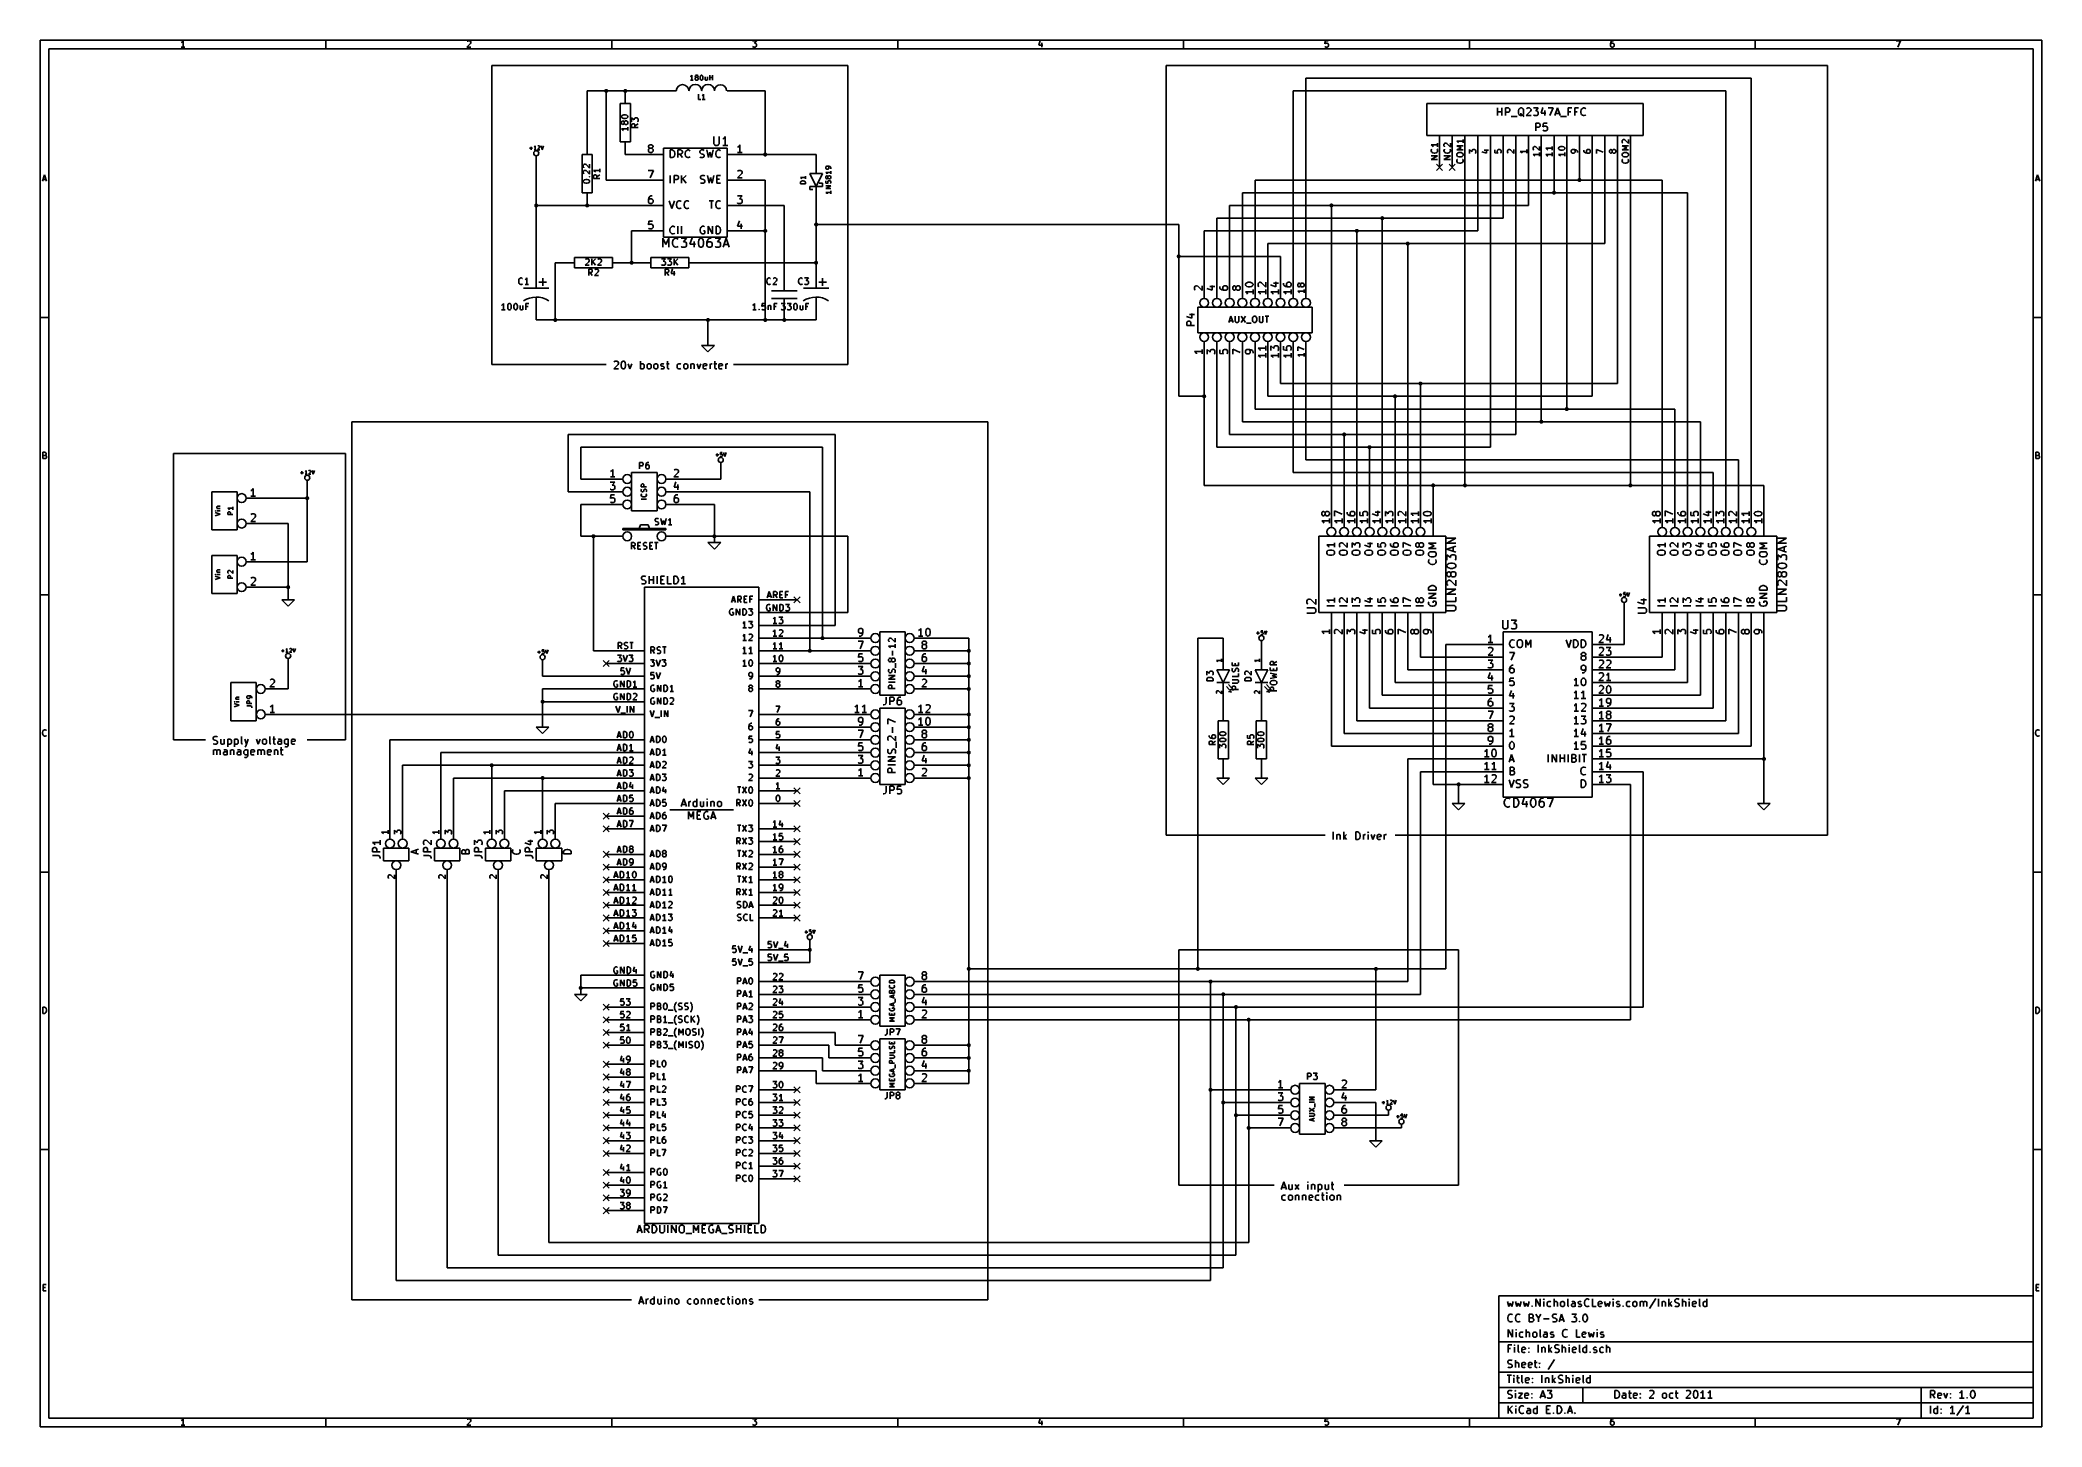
# Model space of a CAD drawing. Extents: x 4000 to 161350, y 4000 to 113000.
import ezdxf

# ---------------------------------------------------------------- set-up
doc = ezdxf.new("R2010")
doc.units = 0
for name, color, linetype in [('BLACK', 1, 'CONTINUOUS'), ('BLUE', 2, 'CONTINUOUS'), ('CYAN', 4, 'CONTINUOUS'), ('GREEN', 3, 'CONTINUOUS'), ('LIGHTBLUE', 10, 'CONTINUOUS'), ('RED', 5, 'CONTINUOUS')]:
    doc.layers.add(name, color=color, linetype=linetype)

msp = doc.modelspace()

# ---------------------------------------------------------------- linework, layer by layer
at = {"layer": 'BLACK'}
for p, q in [((4000, 113000), (161350, 113000)), ((4000, 4000), (4000, 113000)), ((4700, 112300), (160650, 112300)), ((4700, 4700), (4700, 112300)), ((15140, 112830), (15100, 112800)), ((15380, 112450), (15100, 112450)), ((15190, 112880), (15140, 112830)), ((15240, 112950), (15190, 112880)), ((15240, 112450), (15240, 112950)), ((26470, 113000), (26470, 112300)), ((37830, 112730), (37540, 112450)), ((37540, 112450), (37850, 112450)), ((37570, 112900), (37590, 112920)), ((37590, 112920), (37640, 112950)), ((37640, 112950), (37760, 112950)), ((37760, 112950), (37800, 112920)), ((37800, 112920), (37830, 112900)), ((37830, 112900), (37850, 112850)), ((37850, 112800), (37830, 112730)), ((37850, 112850), (37850, 112800)), ((48940, 113000), (48940, 112300)), ((60010, 112950), (60320, 112950)), ((60040, 112470), (60010, 112500)), ((60080, 112450), (60040, 112470)), ((60230, 112450), (60080, 112450)), ((60320, 112950), (60150, 112760)), ((60150, 112760), (60230, 112760)), ((60230, 112760), (60270, 112730)), ((60270, 112470), (60230, 112450)), ((60270, 112730), (60300, 112710)), ((60300, 112500), (60270, 112470)), ((60300, 112710), (60320, 112660)), ((60320, 112540), (60300, 112500)), ((60320, 112660), (60320, 112540)), ((71410, 113000), (71410, 112300)), ((82620, 112970), (82510, 112610)), ((82510, 112610), (82810, 112610)), ((82740, 112780), (82740, 112450)), ((93880, 113000), (93880, 112300)), ((105000, 112950), (104980, 112710)), ((104980, 112710), (105000, 112730)), ((105000, 112470), (104980, 112500)), ((105240, 112950), (105000, 112950)), ((105000, 112730), (105050, 112760)), ((105050, 112450), (105000, 112470)), ((105050, 112760), (105170, 112760)), ((105170, 112450), (105050, 112450)), ((105170, 112760), (105210, 112730)), ((105210, 112470), (105170, 112450)), ((105210, 112730), (105240, 112710)), ((105240, 112500), (105210, 112470)), ((105240, 112710), (105260, 112660)), ((105260, 112540), (105240, 112500)), ((105260, 112660), (105260, 112540)), ((116350, 113000), (116350, 112300)), ((127470, 112830), (127450, 112730)), ((127450, 112730), (127450, 112540)), ((127470, 112710), (127450, 112660)), ((127450, 112540), (127470, 112500)), ((127520, 112900), (127470, 112830)), ((127490, 112730), (127470, 112710)), ((127470, 112500), (127490, 112470)), ((127540, 112760), (127490, 112730)), ((127490, 112470), (127540, 112450)), ((127540, 112920), (127520, 112900)), ((127590, 112950), (127540, 112920)), ((127640, 112760), (127540, 112760)), ((127540, 112450), (127640, 112450)), ((127680, 112950), (127590, 112950)), ((127680, 112730), (127640, 112760)), ((127640, 112450), (127680, 112470)), ((127710, 112710), (127680, 112730)), ((127680, 112470), (127710, 112500)), ((127730, 112660), (127710, 112710)), ((127710, 112500), (127730, 112540)), ((127730, 112540), (127730, 112660)), ((138820, 113000), (138820, 112300)), ((149890, 112950), (150220, 112950)), ((150220, 112950), (150010, 112450)), ((160650, 112300), (160650, 4700)), ((161350, 113000), (161350, 4000)), ((4190, 101900), (4350, 102400)), ((4350, 102400), (4520, 101900)), ((160840, 101900), (161000, 102400)), ((161000, 102400), (161170, 101900)), ((4240, 102040), (4470, 102040)), ((160890, 102040), (161120, 102040)), ((4000, 91200), (4700, 91200)), ((161350, 91200), (160650, 91200)), ((4220, 80100), (4220, 80600)), ((4220, 80600), (4390, 80600)), ((4390, 80360), (4220, 80360)), ((4390, 80600), (4430, 80570)), ((4430, 80380), (4390, 80360)), ((4390, 80360), (4460, 80340)), ((4430, 80570), (4460, 80550)), ((4460, 80410), (4430, 80380)), ((4460, 80550), (4480, 80500)), ((4480, 80450), (4460, 80410)), ((4460, 80340), (4480, 80310)), ((4480, 80500), (4480, 80450)), ((4480, 80310), (4500, 80260)), ((4500, 80260), (4500, 80190)), ((160870, 80100), (160870, 80600)), ((160870, 80600), (161040, 80600)), ((161040, 80360), (160870, 80360)), ((161040, 80600), (161080, 80570)), ((161080, 80380), (161040, 80360)), ((161040, 80360), (161110, 80340)), ((161080, 80570), (161110, 80550)), ((161110, 80410), (161080, 80380)), ((161110, 80550), (161130, 80500)), ((161130, 80450), (161110, 80410)), ((161110, 80340), (161130, 80310)), ((161130, 80500), (161130, 80450)), ((161130, 80310), (161150, 80260)), ((161150, 80260), (161150, 80190)), ((4410, 80100), (4220, 80100)), ((4460, 80120), (4410, 80100)), ((4480, 80150), (4460, 80120)), ((4500, 80190), (4480, 80150)), ((161060, 80100), (160870, 80100)), ((161110, 80120), (161060, 80100)), ((161130, 80150), (161110, 80120)), ((161150, 80190), (161130, 80150)), ((4000, 69400), (4700, 69400)), ((161350, 69400), (160650, 69400)), ((4200, 58580), (4220, 58680)), ((4200, 58510), (4200, 58580)), ((4220, 58420), (4200, 58510)), ((4220, 58680), (4240, 58730)), ((4240, 58370), (4220, 58420)), ((4240, 58730), (4290, 58770)), ((4290, 58320), (4240, 58370)), ((4290, 58770), (4360, 58800)), ((4360, 58300), (4290, 58320)), ((4360, 58800), (4410, 58800)), ((4410, 58300), (4360, 58300)), ((4410, 58800), (4480, 58770)), ((4480, 58320), (4410, 58300)), ((4480, 58770), (4500, 58750)), ((4500, 58350), (4480, 58320)), ((160850, 58580), (160870, 58680)), ((160850, 58510), (160850, 58580)), ((160870, 58420), (160850, 58510)), ((160870, 58680), (160890, 58730)), ((160890, 58370), (160870, 58420)), ((160890, 58730), (160940, 58770)), ((160940, 58320), (160890, 58370)), ((160940, 58770), (161010, 58800)), ((161010, 58300), (160940, 58320)), ((161010, 58800), (161060, 58800)), ((161060, 58300), (161010, 58300)), ((161060, 58800), (161130, 58770)), ((161130, 58320), (161060, 58300)), ((161130, 58770), (161150, 58750)), ((161150, 58350), (161130, 58320)), ((4000, 47600), (4700, 47600)), ((161350, 47600), (160650, 47600)), ((4220, 36500), (4220, 37000)), ((4220, 37000), (4340, 37000)), ((4340, 36500), (4220, 36500)), ((4340, 37000), (4410, 36970)), ((4410, 36520), (4340, 36500)), ((4410, 36970), (4460, 36930)), ((4460, 36570), (4410, 36520)), ((4460, 36930), (4480, 36880)), ((4480, 36620), (4460, 36570)), ((4480, 36880), (4500, 36780)), ((4500, 36710), (4480, 36620)), ((4500, 36780), (4500, 36710)), ((160870, 36500), (160870, 37000)), ((160870, 37000), (160990, 37000)), ((160990, 36500), (160870, 36500)), ((160990, 37000), (161060, 36970)), ((161060, 36520), (160990, 36500)), ((161060, 36970), (161110, 36930)), ((161110, 36570), (161060, 36520)), ((161110, 36930), (161130, 36880)), ((161130, 36620), (161110, 36570)), ((161130, 36880), (161150, 36780)), ((161150, 36710), (161130, 36620)), ((161150, 36780), (161150, 36710)), ((4000, 25800), (4700, 25800)), ((161350, 25800), (160650, 25800)), ((4250, 14700), (4250, 15200)), ((4250, 15200), (4490, 15200)), ((4250, 14960), (4420, 14960)), ((4490, 14700), (4250, 14700)), ((118650, 14300), (118650, 4700)), ((118650, 14300), (160650, 14300)), ((160900, 14700), (160900, 15200)), ((160900, 15200), (161140, 15200)), ((160900, 14960), (161070, 14960)), ((161140, 14700), (160900, 14700)), ((119340, 13860), (119450, 13460)), ((119360, 12600), (119390, 12710)), ((119360, 12510), (119360, 12600)), ((119390, 12710), (119420, 12770)), ((119420, 12770), (119480, 12830)), ((119450, 13460), (119560, 13740)), ((119480, 12830), (119560, 12860)), ((119560, 13740), (119680, 13460)), ((119560, 12860), (119620, 12860)), ((119620, 12860), (119710, 12830)), ((119680, 13460), (119790, 13860)), ((119710, 12830), (119740, 12800)), ((119960, 12600), (119990, 12710)), ((119960, 12510), (119960, 12600)), ((119970, 13860), (120080, 13460)), ((119990, 12710), (120020, 12770)), ((120020, 12770), (120080, 12830)), ((120080, 13460), (120190, 13740)), ((120080, 12830), (120160, 12860)), ((120160, 12860), (120220, 12860)), ((120190, 13740), (120310, 13460)), ((120220, 12860), (120310, 12830)), ((120310, 13460), (120420, 13860)), ((120310, 12830), (120340, 12800)), ((120600, 13860), (120710, 13460)), ((120710, 13460), (120820, 13740)), ((120820, 13740), (120940, 13460)), ((120940, 13460), (121050, 13860)), ((121050, 12260), (121050, 12860)), ((121050, 12860), (121250, 12860)), ((121250, 13490), (121280, 13510)), ((121280, 13460), (121250, 13490)), ((121250, 12860), (121310, 12830)), ((121310, 12600), (121250, 12570)), ((121280, 13510), (121310, 13490)), ((121280, 13510), (121280, 13460)), ((121310, 13490), (121280, 13460)), ((121310, 12830), (121340, 12800)), ((121340, 12630), (121310, 12600)), ((121340, 12800), (121370, 12740)), ((121370, 12690), (121340, 12630)), ((121370, 12740), (121370, 12690)), ((121570, 13460), (121570, 14060)), ((121570, 14060), (121920, 13460)), ((121570, 12860), (121770, 12540)), ((121770, 12540), (121970, 12860)), ((121920, 13460), (121920, 14060)), ((122200, 14060), (122170, 14030)), ((122170, 14030), (122200, 14000)), ((122230, 14030), (122200, 14060)), ((122200, 14060), (122200, 14000)), ((122200, 14000), (122230, 14030)), ((122200, 13460), (122200, 13860)), ((122460, 13740), (122490, 13800)), ((122460, 13570), (122460, 13740)), ((122490, 13510), (122460, 13570)), ((122490, 13800), (122520, 13830)), ((122520, 13490), (122490, 13510)), ((122520, 13830), (122580, 13860)), ((122580, 13460), (122520, 13490)), ((122580, 13860), (122690, 13860)), ((122690, 13460), (122580, 13460)), ((122690, 13860), (122750, 13830)), ((122750, 13490), (122690, 13460)), ((122870, 12740), (122900, 12800)), ((122870, 12690), (122870, 12740)), ((122900, 12630), (122870, 12690)), ((122900, 12800), (122930, 12830)), ((122930, 12600), (122900, 12630)), ((122930, 12830), (122990, 12860)), ((122990, 12570), (122930, 12600)), ((122990, 12860), (123130, 12860)), ((123000, 13460), (123000, 14060)), ((123030, 13830), (123000, 13800)), ((123090, 13860), (123030, 13830)), ((123170, 13860), (123090, 13860)), ((123130, 12860), (123220, 12830)), ((123230, 13830), (123170, 13860)), ((123260, 13770), (123230, 13830)), ((123260, 13460), (123260, 13770)), ((123390, 12260), (123590, 12860)), ((123510, 13740), (123540, 13800)), ((123510, 13570), (123510, 13740)), ((123540, 13510), (123510, 13570)), ((123540, 13800), (123570, 13830)), ((123570, 13490), (123540, 13510)), ((123570, 13830), (123630, 13860)), ((123630, 13460), (123570, 13490)), ((123590, 12860), (123790, 12260)), ((123630, 13860), (123710, 13860)), ((123710, 13460), (123630, 13460)), ((123710, 13860), (123770, 13830)), ((123770, 13490), (123710, 13460)), ((123770, 13830), (123800, 13800)), ((123800, 13510), (123770, 13490)), ((123800, 13800), (123830, 13740)), ((123830, 13570), (123800, 13510)), ((123830, 13740), (123830, 13570)), ((124080, 13540), (124080, 14060)), ((124110, 13490), (124080, 13540)), ((124170, 13460), (124110, 13490)), ((124360, 13600), (124390, 13660)), ((124360, 13540), (124360, 13600)), ((124390, 13490), (124360, 13540)), ((124450, 13860), (124390, 13830)), ((124390, 13660), (124450, 13690)), ((124450, 13460), (124390, 13490)), ((124390, 12860), (124760, 12860)), ((124560, 13860), (124450, 13860)), ((124450, 13690), (124590, 13690)), ((124590, 13460), (124450, 13460)), ((124620, 13830), (124560, 13860)), ((124760, 12860), (124560, 12630)), ((124560, 12630), (124640, 12630)), ((124590, 13690), (124650, 13710)), ((124650, 13490), (124590, 13460)), ((124650, 13770), (124620, 13830)), ((124640, 12630), (124700, 12600)), ((124650, 13460), (124650, 13770)), ((124700, 12600), (124730, 12570)), ((124900, 13770), (124930, 13830)), ((124900, 13740), (124900, 13770)), ((124930, 13690), (124900, 13740)), ((124900, 13490), (124960, 13460)), ((124930, 13830), (124990, 13860)), ((124990, 13660), (124930, 13690)), ((124960, 13460), (125080, 13460)), ((124990, 13860), (125080, 13860)), ((125080, 13660), (124990, 13660)), ((125080, 13860), (125130, 13830)), ((125130, 13630), (125080, 13660)), ((125080, 13460), (125130, 13490)), ((125160, 13570), (125130, 13630)), ((125130, 13490), (125160, 13540)), ((125160, 13540), (125160, 13570)), ((125270, 12630), (125300, 12740)), ((125270, 12490), (125270, 12630)), ((125300, 12740), (125330, 12800)), ((125330, 12800), (125360, 12830)), ((125360, 12830), (125420, 12860)), ((125390, 13800), (125420, 13910)), ((125390, 13710), (125390, 13800)), ((125420, 13600), (125390, 13710)), ((125420, 13910), (125450, 13970)), ((125450, 13540), (125420, 13600)), ((125420, 12860), (125470, 12860)), ((125450, 13970), (125510, 14030)), ((125510, 13490), (125450, 13540)), ((125470, 12860), (125530, 12830)), ((125510, 14030), (125590, 14060)), ((125590, 13460), (125510, 13490)), ((125530, 12830), (125560, 12800)), ((125560, 12800), (125590, 12740)), ((125590, 14060), (125650, 14060)), ((125650, 13460), (125590, 13460)), ((125590, 12740), (125620, 12630)), ((125620, 12630), (125620, 12490)), ((125650, 14060), (125740, 14030)), ((125740, 13490), (125650, 13460)), ((125740, 14030), (125770, 14000)), ((125770, 13510), (125740, 13490)), ((126020, 13460), (126020, 14060)), ((126310, 13460), (126020, 13460)), ((126480, 13770), (126510, 13830)), ((126480, 13540), (126480, 13770)), ((126770, 13710), (126480, 13660)), ((126510, 13490), (126480, 13540)), ((126510, 13830), (126570, 13860)), ((126570, 13460), (126510, 13490)), ((126570, 13860), (126680, 13860)), ((126680, 13460), (126570, 13460)), ((126680, 13860), (126740, 13830)), ((126740, 13490), (126680, 13460)), ((126740, 13830), (126770, 13770)), ((126770, 13770), (126770, 13710)), ((126970, 13860), (127080, 13460)), ((127080, 13460), (127190, 13740)), ((127190, 13740), (127310, 13460)), ((127310, 13460), (127420, 13860)), ((127650, 14060), (127620, 14030)), ((127620, 14030), (127650, 14000)), ((127680, 14030), (127650, 14060)), ((127650, 14060), (127650, 14000)), ((127650, 14000), (127680, 14030)), ((127650, 13460), (127650, 13860)), ((127910, 13770), (127940, 13830)), ((127910, 13740), (127910, 13770)), ((127940, 13690), (127910, 13740)), ((127910, 13490), (127970, 13460)), ((127940, 13830), (128000, 13860)), ((128000, 13660), (127940, 13690)), ((127970, 13460), (128090, 13460)), ((128000, 13860), (128090, 13860)), ((128090, 13660), (128000, 13660)), ((128090, 13860), (128140, 13830)), ((128140, 13630), (128090, 13660)), ((128090, 13460), (128140, 13490)), ((128170, 13570), (128140, 13630)), ((128140, 13490), (128170, 13540)), ((128170, 13540), (128170, 13570)), ((128400, 13490), (128430, 13510)), ((128430, 13460), (128400, 13490)), ((128430, 13510), (128460, 13490)), ((128430, 13510), (128430, 13460)), ((128460, 13490), (128430, 13460)), ((128690, 13740), (128720, 13800)), ((128690, 13570), (128690, 13740)), ((128720, 13510), (128690, 13570)), ((128720, 13800), (128750, 13830)), ((128750, 13490), (128720, 13510)), ((128750, 13830), (128810, 13860)), ((128810, 13460), (128750, 13490)), ((128810, 13860), (128920, 13860)), ((128920, 13460), (128810, 13460)), ((128920, 13860), (128980, 13830)), ((128980, 13490), (128920, 13460)), ((129200, 13740), (129230, 13800)), ((129200, 13570), (129200, 13740)), ((129230, 13510), (129200, 13570)), ((129230, 13800), (129260, 13830)), ((129260, 13490), (129230, 13510)), ((129260, 13830), (129320, 13860)), ((129320, 13460), (129260, 13490)), ((129320, 13860), (129400, 13860)), ((129400, 13460), (129320, 13460)), ((129400, 13860), (129460, 13830)), ((129460, 13490), (129400, 13460)), ((129460, 13830), (129490, 13800)), ((129490, 13510), (129460, 13490)), ((129490, 13800), (129520, 13740)), ((129520, 13570), (129490, 13510)), ((129520, 13740), (129520, 13570)), ((129770, 13460), (129770, 13860)), ((129770, 13800), (129800, 13830)), ((129800, 13830), (129860, 13860)), ((129860, 13860), (129940, 13860)), ((129940, 13860), (130000, 13830)), ((130000, 13830), (130030, 13770)), ((130030, 13770), (130060, 13830)), ((130030, 13770), (130030, 13460)), ((130060, 13830), (130120, 13860)), ((130120, 13860), (130200, 13860)), ((130200, 13860), (130260, 13830)), ((130260, 13830), (130290, 13770)), ((130290, 13770), (130290, 13460)), ((131000, 14090), (130490, 13310)), ((131200, 13460), (131200, 14060)), ((131490, 13860), (131490, 13460)), ((131490, 13800), (131520, 13830)), ((131520, 13830), (131580, 13860)), ((131580, 13860), (131660, 13860)), ((131660, 13860), (131720, 13830)), ((131720, 13830), (131750, 13770)), ((131750, 13770), (131750, 13460)), ((132030, 13460), (132030, 14060)), ((132260, 13860), (132030, 13630)), ((132090, 13690), (132260, 13460)), ((132490, 13940), (132520, 14000)), ((132490, 13890), (132490, 13940)), ((132520, 13830), (132490, 13890)), ((132490, 13490), (132580, 13460)), ((132520, 14000), (132550, 14030)), ((132550, 13800), (132520, 13830)), ((132550, 14030), (132610, 14060)), ((132610, 13770), (132550, 13800)), ((132580, 13460), (132720, 13460)), ((132610, 14060), (132750, 14060)), ((132720, 13740), (132610, 13770)), ((132780, 13710), (132720, 13740)), ((132720, 13460), (132780, 13490)), ((132750, 14060), (132840, 14030)), ((132810, 13690), (132780, 13710)), ((132780, 13490), (132810, 13510)), ((132840, 13630), (132810, 13690)), ((132810, 13510), (132840, 13570)), ((132840, 13570), (132840, 13630)), ((133090, 13460), (133090, 14060)), ((133120, 13830), (133090, 13800)), ((133180, 13860), (133120, 13830)), ((133260, 13860), (133180, 13860)), ((133320, 13830), (133260, 13860)), ((133350, 13770), (133320, 13830)), ((133350, 13460), (133350, 13770)), ((133630, 14060), (133600, 14030)), ((133600, 14030), (133630, 14000)), ((133660, 14030), (133630, 14060)), ((133630, 14060), (133630, 14000)), ((133630, 14000), (133660, 14030)), ((133630, 13460), (133630, 13860)), ((133890, 13770), (133920, 13830)), ((133890, 13540), (133890, 13770)), ((134180, 13710), (133890, 13660)), ((133920, 13490), (133890, 13540)), ((133920, 13830), (133980, 13860)), ((133980, 13460), (133920, 13490)), ((133980, 13860), (134090, 13860)), ((134090, 13460), (133980, 13460)), ((134090, 13860), (134150, 13830)), ((134150, 13490), (134090, 13460)), ((134150, 13830), (134180, 13770)), ((134180, 13770), (134180, 13710)), ((134430, 13540), (134430, 14060)), ((134460, 13490), (134430, 13540)), ((134520, 13460), (134460, 13490)), ((134710, 13740), (134740, 13800)), ((134710, 13570), (134710, 13740)), ((134740, 13510), (134710, 13570)), ((134740, 13800), (134770, 13830)), ((134770, 13490), (134740, 13510)), ((134770, 13830), (134830, 13860)), ((134830, 13460), (134770, 13490)), ((134830, 13860), (134940, 13860)), ((134940, 13460), (134830, 13460)), ((134940, 13860), (135000, 13830)), ((135000, 13490), (134940, 13460)), ((135000, 13460), (135000, 14060)), ((119390, 12400), (119360, 12510)), ((119420, 12340), (119390, 12400)), ((119390, 11060), (119390, 11660)), ((119390, 11660), (119740, 11060)), ((119480, 12290), (119420, 12340)), ((119560, 12260), (119480, 12290)), ((119620, 12260), (119560, 12260)), ((119710, 12290), (119620, 12260)), ((119740, 12310), (119710, 12290)), ((119740, 11060), (119740, 11660)), ((119990, 12400), (119960, 12510)), ((120020, 12340), (119990, 12400)), ((120020, 11660), (119990, 11630)), ((119990, 11630), (120020, 11600)), ((120080, 12290), (120020, 12340)), ((120050, 11630), (120020, 11660)), ((120020, 11660), (120020, 11600)), ((120020, 11600), (120050, 11630)), ((120020, 11060), (120020, 11460)), ((120160, 12260), (120080, 12290)), ((120220, 12260), (120160, 12260)), ((120310, 12290), (120220, 12260)), ((120280, 11340), (120310, 11400)), ((120280, 11170), (120280, 11340)), ((120310, 11110), (120280, 11170)), ((120340, 12310), (120310, 12290)), ((120310, 11400), (120340, 11430)), ((120340, 11090), (120310, 11110)), ((120340, 11430), (120400, 11460)), ((120400, 11060), (120340, 11090)), ((120400, 11460), (120510, 11460)), ((120510, 11060), (120400, 11060)), ((120510, 11460), (120570, 11430)), ((120570, 11090), (120510, 11060)), ((120820, 11060), (120820, 11660)), ((120850, 11430), (120820, 11400)), ((120910, 11460), (120850, 11430)), ((120990, 11460), (120910, 11460)), ((121050, 11430), (120990, 11460)), ((121250, 12570), (121050, 12570)), ((121280, 12260), (121050, 12260)), ((121080, 11370), (121050, 11430)), ((121080, 11060), (121080, 11370)), ((121250, 12570), (121340, 12540)), ((121340, 12290), (121280, 12260)), ((121330, 11340), (121360, 11400)), ((121330, 11170), (121330, 11340)), ((121360, 11110), (121330, 11170)), ((121340, 12540), (121370, 12510)), ((121370, 12310), (121340, 12290)), ((121360, 11400), (121390, 11430)), ((121390, 11090), (121360, 11110)), ((121370, 12510), (121400, 12460)), ((121400, 12370), (121370, 12310)), ((121390, 11430), (121450, 11460)), ((121450, 11060), (121390, 11090)), ((121400, 12460), (121400, 12370)), ((121450, 11460), (121530, 11460)), ((121530, 11060), (121450, 11060)), ((121530, 11460), (121590, 11430)), ((121590, 11090), (121530, 11060)), ((121590, 11430), (121620, 11400)), ((121620, 11110), (121590, 11090)), ((121620, 11400), (121650, 11340)), ((121650, 11170), (121620, 11110)), ((121650, 11340), (121650, 11170)), ((121770, 12540), (121770, 12260)), ((121900, 11140), (121900, 11660)), ((121930, 11090), (121900, 11140)), ((121990, 11060), (121930, 11090)), ((122160, 12490), (122620, 12490)), ((122180, 11200), (122210, 11260)), ((122180, 11140), (122180, 11200)), ((122210, 11090), (122180, 11140)), ((122270, 11460), (122210, 11430)), ((122210, 11260), (122270, 11290)), ((122270, 11060), (122210, 11090)), ((122380, 11460), (122270, 11460)), ((122270, 11290), (122410, 11290)), ((122410, 11060), (122270, 11060)), ((122440, 11430), (122380, 11460)), ((122410, 11290), (122470, 11310)), ((122470, 11090), (122410, 11060)), ((122470, 11370), (122440, 11430)), ((122470, 11060), (122470, 11370)), ((122720, 11370), (122750, 11430)), ((122720, 11340), (122720, 11370)), ((122750, 11290), (122720, 11340)), ((122720, 11090), (122780, 11060)), ((122750, 11430), (122810, 11460)), ((122810, 11260), (122750, 11290)), ((122780, 11060), (122900, 11060)), ((122810, 11460), (122900, 11460)), ((122900, 11260), (122810, 11260)), ((122870, 12290), (122960, 12260)), ((122900, 11460), (122950, 11430)), ((122950, 11230), (122900, 11260)), ((122900, 11060), (122950, 11090)), ((122980, 11170), (122950, 11230)), ((122950, 11090), (122980, 11140)), ((122960, 12260), (123100, 12260)), ((122980, 11140), (122980, 11170)), ((123100, 12540), (122990, 12570)), ((123160, 12510), (123100, 12540)), ((123100, 12260), (123160, 12290)), ((123190, 12490), (123160, 12510)), ((123160, 12290), (123190, 12310)), ((123220, 12430), (123190, 12490)), ((123190, 12310), (123220, 12370)), ((123220, 12370), (123220, 12430)), ((123440, 12430), (123730, 12430)), ((123670, 11400), (123700, 11510)), ((123670, 11310), (123670, 11400)), ((123700, 11200), (123670, 11310)), ((123700, 11510), (123730, 11570)), ((123730, 11140), (123700, 11200)), ((123730, 11570), (123790, 11630)), ((123790, 11090), (123730, 11140)), ((123790, 11630), (123870, 11660)), ((123870, 11060), (123790, 11090)), ((123870, 11660), (123930, 11660)), ((123930, 11060), (123870, 11060)), ((123930, 11660), (124020, 11630)), ((124020, 11090), (123930, 11060)), ((124020, 11630), (124050, 11600)), ((124050, 11110), (124020, 11090)), ((124410, 12290), (124390, 12310)), ((124470, 12260), (124410, 12290)), ((124640, 12260), (124470, 12260)), ((124700, 12290), (124640, 12260)), ((124730, 12310), (124700, 12290)), ((124730, 12570), (124760, 12510)), ((124760, 12370), (124730, 12310)), ((124760, 12510), (124760, 12370)), ((124760, 11060), (124760, 11660)), ((125050, 11060), (124760, 11060)), ((124980, 12290), (125010, 12310)), ((125010, 12260), (124980, 12290)), ((125010, 12310), (125040, 12290)), ((125010, 12310), (125010, 12260)), ((125040, 12290), (125010, 12260)), ((125220, 11370), (125250, 11430)), ((125220, 11140), (125220, 11370)), ((125510, 11310), (125220, 11260)), ((125250, 11090), (125220, 11140)), ((125250, 11430), (125310, 11460)), ((125310, 11060), (125250, 11090)), ((125300, 12370), (125270, 12490)), ((125330, 12310), (125300, 12370)), ((125310, 11460), (125420, 11460)), ((125420, 11060), (125310, 11060)), ((125360, 12290), (125330, 12310)), ((125420, 12260), (125360, 12290)), ((125470, 12260), (125420, 12260)), ((125420, 11460), (125480, 11430)), ((125480, 11090), (125420, 11060)), ((125530, 12290), (125470, 12260)), ((125480, 11430), (125510, 11370)), ((125510, 11370), (125510, 11310)), ((125560, 12310), (125530, 12290)), ((125590, 12370), (125560, 12310)), ((125620, 12490), (125590, 12370)), ((125710, 11460), (125820, 11060)), ((125820, 11060), (125930, 11340)), ((125930, 11340), (126050, 11060)), ((126050, 11060), (126160, 11460)), ((126390, 11660), (126360, 11630)), ((126360, 11630), (126390, 11600)), ((126420, 11630), (126390, 11660)), ((126390, 11660), (126390, 11600)), ((126390, 11600), (126420, 11630)), ((126390, 11060), (126390, 11460)), ((126650, 11370), (126680, 11430)), ((126650, 11340), (126650, 11370)), ((126680, 11290), (126650, 11340)), ((126650, 11090), (126710, 11060)), ((126680, 11430), (126740, 11460)), ((126740, 11260), (126680, 11290)), ((126710, 11060), (126830, 11060)), ((126740, 11460), (126830, 11460)), ((126830, 11260), (126740, 11260)), ((126830, 11460), (126880, 11430)), ((126880, 11230), (126830, 11260)), ((126830, 11060), (126880, 11090)), ((126910, 11170), (126880, 11230)), ((126880, 11090), (126910, 11140)), ((126910, 11140), (126910, 11170)), ((118650, 10700), (160650, 10700)), ((119390, 9860), (119390, 10460)), ((119390, 10460), (119680, 10460)), ((119590, 10170), (119390, 10170)), ((119900, 10460), (119870, 10430)), ((119870, 10430), (119900, 10400)), ((119930, 10430), (119900, 10460)), ((119900, 10460), (119900, 10400)), ((119900, 10400), (119930, 10430)), ((119900, 9860), (119900, 10260)), ((120190, 9940), (120190, 10460)), ((120220, 9890), (120190, 9940)), ((120280, 9860), (120220, 9890)), ((120470, 10170), (120500, 10230)), ((120470, 9940), (120470, 10170)), ((120760, 10110), (120470, 10060)), ((120500, 9890), (120470, 9940)), ((120500, 10230), (120560, 10260)), ((120560, 9860), (120500, 9890)), ((120560, 10260), (120670, 10260)), ((120670, 9860), (120560, 9860)), ((120670, 10260), (120730, 10230)), ((120730, 9890), (120670, 9860)), ((120730, 10230), (120760, 10170)), ((120760, 10170), (120760, 10110)), ((120980, 10200), (121010, 10230)), ((121010, 10170), (120980, 10200)), ((120980, 9890), (121010, 9910)), ((121010, 9860), (120980, 9890)), ((121010, 10230), (121040, 10200)), ((121010, 10230), (121010, 10170)), ((121040, 10200), (121010, 10170)), ((121010, 9910), (121040, 9890)), ((121010, 9910), (121010, 9860)), ((121040, 9890), (121010, 9860)), ((121760, 9860), (121760, 10460)), ((122050, 10260), (122050, 9860)), ((122050, 10200), (122080, 10230)), ((122080, 10230), (122140, 10260)), ((122140, 10260), (122220, 10260)), ((122220, 10260), (122280, 10230)), ((122280, 10230), (122310, 10170)), ((122310, 10170), (122310, 9860)), ((122590, 9860), (122590, 10460)), ((122820, 10260), (122590, 10030)), ((122650, 10090), (122820, 9860)), ((123050, 10340), (123080, 10400)), ((123050, 10290), (123050, 10340)), ((123080, 10230), (123050, 10290)), ((123050, 9890), (123140, 9860)), ((123080, 10400), (123110, 10430)), ((123110, 10200), (123080, 10230)), ((123110, 10430), (123170, 10460)), ((123170, 10170), (123110, 10200)), ((123140, 9860), (123280, 9860)), ((123170, 10460), (123310, 10460)), ((123280, 10140), (123170, 10170)), ((123340, 10110), (123280, 10140)), ((123280, 9860), (123340, 9890)), ((123310, 10460), (123400, 10430)), ((123370, 10090), (123340, 10110)), ((123340, 9890), (123370, 9910)), ((123400, 10030), (123370, 10090)), ((123370, 9910), (123400, 9970)), ((123400, 9970), (123400, 10030)), ((123650, 9860), (123650, 10460)), ((123680, 10230), (123650, 10200)), ((123740, 10260), (123680, 10230)), ((123820, 10260), (123740, 10260)), ((123880, 10230), (123820, 10260)), ((123910, 10170), (123880, 10230)), ((123910, 9860), (123910, 10170)), ((124190, 10460), (124160, 10430)), ((124160, 10430), (124190, 10400)), ((124220, 10430), (124190, 10460)), ((124190, 10460), (124190, 10400)), ((124190, 10400), (124220, 10430)), ((124190, 9860), (124190, 10260)), ((124450, 10170), (124480, 10230)), ((124450, 9940), (124450, 10170)), ((124740, 10110), (124450, 10060)), ((124480, 9890), (124450, 9940)), ((124480, 10230), (124540, 10260)), ((124540, 9860), (124480, 9890)), ((124540, 10260), (124650, 10260)), ((124650, 9860), (124540, 9860)), ((124650, 10260), (124710, 10230)), ((124710, 9890), (124650, 9860)), ((124710, 10230), (124740, 10170)), ((124740, 10170), (124740, 10110)), ((124990, 9940), (124990, 10460)), ((125020, 9890), (124990, 9940)), ((125080, 9860), (125020, 9890)), ((125270, 10140), (125300, 10200)), ((125270, 9970), (125270, 10140)), ((125300, 9910), (125270, 9970)), ((125300, 10200), (125330, 10230)), ((125330, 9890), (125300, 9910)), ((125330, 10230), (125390, 10260)), ((125390, 9860), (125330, 9890)), ((125390, 10260), (125500, 10260)), ((125500, 9860), (125390, 9860)), ((125500, 10260), (125560, 10230)), ((125560, 9890), (125500, 9860)), ((125560, 9860), (125560, 10460)), ((125810, 9890), (125840, 9910)), ((125840, 9860), (125810, 9890)), ((125840, 9910), (125870, 9890)), ((125840, 9910), (125840, 9860)), ((125870, 9890), (125840, 9860)), ((126100, 10170), (126130, 10230)), ((126100, 10140), (126100, 10170)), ((126130, 10090), (126100, 10140)), ((126100, 9890), (126160, 9860)), ((126130, 10230), (126190, 10260)), ((126190, 10060), (126130, 10090)), ((126160, 9860), (126280, 9860)), ((126190, 10260), (126280, 10260)), ((126280, 10060), (126190, 10060)), ((126280, 10260), (126330, 10230)), ((126330, 10030), (126280, 10060)), ((126280, 9860), (126330, 9890)), ((126360, 9970), (126330, 10030)), ((126330, 9890), (126360, 9940)), ((126360, 9940), (126360, 9970)), ((126590, 10140), (126620, 10200)), ((126590, 9970), (126590, 10140)), ((126620, 9910), (126590, 9970)), ((126620, 10200), (126650, 10230)), ((126650, 9890), (126620, 9910)), ((126650, 10230), (126710, 10260)), ((126710, 9860), (126650, 9890)), ((126710, 10260), (126820, 10260)), ((126820, 9860), (126710, 9860)), ((126820, 10260), (126880, 10230)), ((126880, 9890), (126820, 9860)), ((127130, 9860), (127130, 10460)), ((127160, 10230), (127130, 10200)), ((127220, 10260), (127160, 10230)), ((127300, 10260), (127220, 10260)), ((127360, 10230), (127300, 10260)), ((127390, 10170), (127360, 10230)), ((127390, 9860), (127390, 10170)), ((118650, 8300), (160650, 8300)), ((119310, 8060), (119650, 8060)), ((119360, 9140), (119390, 9200)), ((119360, 9090), (119360, 9140)), ((119390, 9030), (119360, 9090)), ((119360, 8690), (119450, 8660)), ((119390, 9200), (119420, 9230)), ((119420, 9000), (119390, 9030)), ((119420, 9230), (119480, 9260)), ((119480, 8970), (119420, 9000)), ((119450, 8660), (119590, 8660)), ((119480, 9260), (119620, 9260)), ((119590, 8940), (119480, 8970)), ((119480, 7460), (119480, 8060)), ((119650, 8910), (119590, 8940)), ((119590, 8660), (119650, 8690)), ((119620, 9260), (119710, 9230)), ((119680, 8890), (119650, 8910)), ((119650, 8690), (119680, 8710)), ((119710, 8830), (119680, 8890)), ((119680, 8710), (119710, 8770)), ((119710, 8770), (119710, 8830)), ((119850, 8060), (119820, 8030)), ((119820, 8030), (119850, 8000)), ((119880, 8030), (119850, 8060)), ((119850, 8060), (119850, 8000)), ((119850, 8000), (119880, 8030)), ((119960, 8660), (119960, 9260)), ((119990, 9030), (119960, 9000)), ((120050, 9060), (119990, 9030)), ((120130, 9060), (120050, 9060)), ((120190, 9030), (120130, 9060)), ((120140, 8060), (120140, 7540)), ((120220, 8970), (120190, 9030)), ((120220, 8660), (120220, 8970)), ((120470, 8970), (120500, 9030)), ((120470, 8740), (120470, 8970)), ((120760, 8910), (120470, 8860)), ((120500, 8690), (120470, 8740)), ((120480, 7540), (120480, 8060)), ((120500, 9030), (120560, 9060)), ((120560, 8660), (120500, 8690)), ((120560, 9060), (120670, 9060)), ((120670, 8660), (120560, 8660)), ((120670, 9060), (120730, 9030)), ((120730, 8690), (120670, 8660)), ((120730, 9030), (120760, 8970)), ((120760, 8970), (120760, 8910)), ((120980, 8970), (121010, 9030)), ((120980, 8740), (120980, 8970)), ((121270, 8910), (120980, 8860)), ((121010, 8690), (120980, 8740)), ((121010, 9030), (121070, 9060)), ((121070, 8660), (121010, 8690)), ((121070, 9060), (121180, 9060)), ((121180, 8660), (121070, 8660)), ((121180, 9060), (121240, 9030)), ((121240, 8690), (121180, 8660)), ((121240, 9030), (121270, 8970)), ((121270, 8970), (121270, 8910)), ((121440, 9060), (121670, 9060)), ((121520, 9260), (121520, 8740)), ((121520, 8740), (121550, 8690)), ((121550, 8690), (121610, 8660)), ((121610, 8660), (121670, 8660)), ((121830, 9000), (121860, 9030)), ((121860, 8970), (121830, 9000)), ((121830, 8690), (121860, 8710)), ((121860, 8660), (121830, 8690)), ((121860, 9030), (121890, 9000)), ((121860, 9030), (121860, 8970)), ((121890, 9000), (121860, 8970)), ((121860, 8710), (121890, 8690)), ((121860, 8710), (121860, 8660)), ((121890, 8690), (121860, 8660)), ((122050, 7460), (122050, 8060)), ((123040, 9290), (122530, 8510)), ((122880, 7460), (122880, 8060)), ((123340, 7940), (123370, 8000)), ((123340, 7890), (123340, 7940)), ((123370, 7830), (123340, 7890)), ((123370, 8000), (123400, 8030)), ((123400, 8030), (123460, 8060)), ((123460, 8060), (123600, 8060)), ((123600, 8060), (123690, 8030)), ((123940, 7460), (123940, 8060)), ((124480, 8060), (124450, 8030)), ((124450, 8030), (124480, 8000)), ((124510, 8030), (124480, 8060)), ((124480, 8060), (124480, 8000)), ((124480, 8000), (124510, 8030)), ((125280, 7540), (125280, 8060)), ((125850, 7460), (125850, 8060)), ((118650, 7100), (160650, 7100)), ((119360, 6740), (119390, 6800)), ((119360, 6690), (119360, 6740)), ((119390, 6630), (119360, 6690)), ((119390, 6800), (119420, 6830)), ((119420, 6600), (119390, 6630)), ((119420, 6830), (119480, 6860)), ((119480, 6570), (119420, 6600)), ((119480, 6860), (119620, 6860)), ((119590, 6540), (119480, 6570)), ((119650, 6510), (119590, 6540)), ((119620, 6860), (119710, 6830)), ((119680, 6490), (119650, 6510)), ((119650, 6290), (119680, 6310)), ((119710, 6430), (119680, 6490)), ((119680, 6310), (119710, 6370)), ((119710, 6370), (119710, 6430)), ((119850, 7460), (119850, 7860)), ((119960, 6860), (119930, 6830)), ((119930, 6830), (119960, 6800)), ((119990, 6830), (119960, 6860)), ((119960, 6860), (119960, 6800)), ((119960, 6800), (119990, 6830)), ((119960, 6260), (119960, 6660)), ((120060, 7860), (120290, 7860)), ((120140, 7540), (120170, 7490)), ((120170, 7490), (120230, 7460)), ((120200, 6660), (120510, 6660)), ((120510, 6660), (120200, 6260)), ((120230, 7460), (120290, 7460)), ((120510, 7490), (120480, 7540)), ((120570, 7460), (120510, 7490)), ((120710, 6570), (120740, 6630)), ((120710, 6340), (120710, 6570)), ((121000, 6510), (120710, 6460)), ((120740, 6290), (120710, 6340)), ((120740, 6630), (120800, 6660)), ((120760, 7770), (120790, 7830)), ((120760, 7540), (120760, 7770)), ((121050, 7710), (120760, 7660)), ((120790, 7490), (120760, 7540)), ((120790, 7830), (120850, 7860)), ((120850, 7460), (120790, 7490)), ((120800, 6660), (120910, 6660)), ((120850, 7860), (120960, 7860)), ((120960, 7460), (120850, 7460)), ((120910, 6660), (120970, 6630)), ((120960, 7860), (121020, 7830)), ((121020, 7490), (120960, 7460)), ((120970, 6630), (121000, 6570)), ((121000, 6570), (121000, 6510)), ((121020, 7830), (121050, 7770)), ((121050, 7770), (121050, 7710)), ((121220, 6600), (121250, 6630)), ((121250, 6570), (121220, 6600)), ((121220, 6290), (121250, 6310)), ((121250, 6630), (121280, 6600)), ((121250, 6630), (121250, 6570)), ((121280, 6600), (121250, 6570)), ((121250, 6310), (121280, 6290)), ((121250, 6310), (121250, 6260)), ((121270, 7800), (121300, 7830)), ((121300, 7770), (121270, 7800)), ((121270, 7490), (121300, 7510)), ((121300, 7460), (121270, 7490)), ((121300, 7830), (121330, 7800)), ((121300, 7830), (121300, 7770)), ((121330, 7800), (121300, 7770)), ((121300, 7510), (121330, 7490)), ((121300, 7510), (121300, 7460)), ((121330, 7490), (121300, 7460)), ((121920, 6260), (122120, 6860)), ((121970, 6430), (122260, 6430)), ((122120, 6860), (122320, 6260)), ((122340, 7860), (122340, 7460)), ((122340, 7800), (122370, 7830)), ((122370, 7830), (122430, 7860)), ((122430, 7860), (122510, 7860)), ((122460, 6860), (122830, 6860)), ((122480, 6290), (122460, 6310)), ((122510, 7860), (122570, 7830)), ((122570, 7830), (122600, 7770)), ((122600, 7770), (122600, 7460)), ((122830, 6860), (122630, 6630)), ((122630, 6630), (122710, 6630)), ((122710, 6630), (122770, 6600)), ((122770, 6600), (122800, 6570)), ((122800, 6310), (122770, 6290)), ((122800, 6570), (122830, 6510)), ((122830, 6370), (122800, 6310)), ((122830, 6510), (122830, 6370)), ((123110, 7860), (122880, 7630)), ((122940, 7690), (123110, 7460)), ((123340, 7490), (123430, 7460)), ((123400, 7800), (123370, 7830)), ((123460, 7770), (123400, 7800)), ((123430, 7460), (123570, 7460)), ((123570, 7740), (123460, 7770)), ((123630, 7710), (123570, 7740)), ((123570, 7460), (123630, 7490)), ((123660, 7690), (123630, 7710)), ((123630, 7490), (123660, 7510)), ((123690, 7630), (123660, 7690)), ((123660, 7510), (123690, 7570)), ((123690, 7570), (123690, 7630)), ((123970, 7830), (123940, 7800)), ((124030, 7860), (123970, 7830)), ((124110, 7860), (124030, 7860)), ((124170, 7830), (124110, 7860)), ((124200, 7770), (124170, 7830)), ((124200, 7460), (124200, 7770)), ((124480, 7460), (124480, 7860)), ((124740, 7770), (124770, 7830)), ((124740, 7540), (124740, 7770)), ((125030, 7710), (124740, 7660)), ((124770, 7490), (124740, 7540)), ((124770, 7830), (124830, 7860)), ((124830, 7460), (124770, 7490)), ((124830, 7860), (124940, 7860)), ((124940, 7460), (124830, 7460)), ((124940, 7860), (125000, 7830)), ((125000, 7490), (124940, 7460)), ((125000, 7830), (125030, 7770)), ((125030, 7770), (125030, 7710)), ((125250, 7100), (125250, 5900)), ((125310, 7490), (125280, 7540)), ((125370, 7460), (125310, 7490)), ((125560, 7740), (125590, 7800)), ((125560, 7570), (125560, 7740)), ((125590, 7510), (125560, 7570)), ((125590, 7800), (125620, 7830)), ((125620, 7490), (125590, 7510)), ((125620, 7830), (125680, 7860)), ((125680, 7460), (125620, 7490)), ((125680, 7860), (125790, 7860)), ((125790, 7460), (125680, 7460)), ((125790, 7860), (125850, 7830)), ((125850, 7490), (125790, 7460)), ((127790, 6260), (127790, 6860)), ((127790, 6860), (127940, 6860)), ((127940, 6860), (128020, 6830)), ((128020, 6830), (128080, 6770)), ((128080, 6340), (128020, 6290)), ((128080, 6770), (128110, 6710)), ((128110, 6400), (128080, 6340)), ((128110, 6710), (128140, 6600)), ((128140, 6510), (128110, 6400)), ((128140, 6600), (128140, 6510)), ((128360, 6400), (128390, 6460)), ((128360, 6340), (128360, 6400)), ((128390, 6290), (128360, 6340)), ((128450, 6660), (128390, 6630)), ((128390, 6460), (128450, 6490)), ((128560, 6660), (128450, 6660)), ((128450, 6490), (128590, 6490)), ((128620, 6630), (128560, 6660)), ((128590, 6490), (128650, 6510)), ((128650, 6570), (128620, 6630)), ((128650, 6260), (128650, 6570)), ((128850, 6660), (129080, 6660)), ((128930, 6860), (128930, 6340)), ((128930, 6340), (128960, 6290)), ((129240, 6570), (129270, 6630)), ((129240, 6340), (129240, 6570)), ((129530, 6510), (129240, 6460)), ((129270, 6290), (129240, 6340)), ((129270, 6630), (129330, 6660)), ((129330, 6660), (129440, 6660)), ((129440, 6660), (129500, 6630)), ((129500, 6630), (129530, 6570)), ((129530, 6570), (129530, 6510)), ((129750, 6600), (129780, 6630)), ((129780, 6570), (129750, 6600)), ((129750, 6290), (129780, 6310)), ((129780, 6630), (129810, 6600)), ((129780, 6630), (129780, 6570)), ((129810, 6600), (129780, 6570)), ((129780, 6310), (129810, 6290)), ((129780, 6310), (129780, 6260)), ((130820, 6600), (130480, 6260)), ((130500, 6800), (130530, 6830)), ((130530, 6830), (130590, 6860)), ((130590, 6860), (130730, 6860)), ((130730, 6860), (130790, 6830)), ((130790, 6830), (130820, 6800)), ((130820, 6800), (130850, 6740)), ((130850, 6690), (130820, 6600)), ((130850, 6740), (130850, 6690)), ((131530, 6540), (131560, 6600)), ((131530, 6370), (131530, 6540)), ((131560, 6310), (131530, 6370)), ((131560, 6600), (131590, 6630)), ((131590, 6290), (131560, 6310)), ((131590, 6630), (131650, 6660)), ((131650, 6660), (131730, 6660)), ((131730, 6660), (131790, 6630)), ((131790, 6630), (131820, 6600)), ((131820, 6310), (131790, 6290)), ((131820, 6600), (131850, 6540)), ((131850, 6370), (131820, 6310)), ((131850, 6540), (131850, 6370)), ((132070, 6540), (132100, 6600)), ((132070, 6370), (132070, 6540)), ((132100, 6310), (132070, 6370)), ((132100, 6600), (132130, 6630)), ((132130, 6290), (132100, 6310)), ((132130, 6630), (132190, 6660)), ((132190, 6660), (132300, 6660)), ((132300, 6660), (132360, 6630)), ((132530, 6660), (132760, 6660)), ((132610, 6860), (132610, 6340)), ((132610, 6340), (132640, 6290)), ((133700, 6600), (133360, 6260)), ((133380, 6800), (133410, 6830)), ((133410, 6830), (133470, 6860)), ((133470, 6860), (133610, 6860)), ((133610, 6860), (133670, 6830)), ((133670, 6830), (133700, 6800)), ((133700, 6800), (133730, 6740)), ((133730, 6690), (133700, 6600)), ((133730, 6740), (133730, 6690)), ((133950, 6630), (133980, 6740)), ((133950, 6490), (133950, 6630)), ((133980, 6370), (133950, 6490)), ((133980, 6740), (134010, 6800)), ((134010, 6310), (133980, 6370)), ((134010, 6800), (134040, 6830)), ((134040, 6290), (134010, 6310)), ((134040, 6830), (134100, 6860)), ((134100, 6860), (134150, 6860)), ((134150, 6860), (134210, 6830)), ((134210, 6830), (134240, 6800)), ((134240, 6310), (134210, 6290)), ((134240, 6800), (134270, 6740)), ((134270, 6370), (134240, 6310)), ((134270, 6740), (134300, 6630)), ((134300, 6490), (134270, 6370)), ((134300, 6630), (134300, 6490)), ((134580, 6710), (134520, 6690)), ((134640, 6770), (134580, 6710)), ((134700, 6860), (134640, 6770)), ((134700, 6260), (134700, 6860)), ((135150, 6710), (135090, 6690)), ((135210, 6770), (135150, 6710)), ((135270, 6860), (135210, 6770)), ((135270, 6260), (135270, 6860)), ((151850, 7100), (151850, 4700)), ((152590, 6260), (152590, 6860)), ((152590, 6860), (152820, 6860)), ((152820, 6540), (152590, 6540)), ((152940, 6260), (152740, 6540)), ((152820, 6860), (152880, 6830)), ((152880, 6570), (152820, 6540)), ((152880, 6830), (152910, 6800)), ((152910, 6600), (152880, 6570)), ((152910, 6800), (152940, 6740)), ((152940, 6660), (152910, 6600)), ((152940, 6740), (152940, 6660)), ((153160, 6570), (153190, 6630)), ((153160, 6340), (153160, 6570)), ((153450, 6510), (153160, 6460)), ((153190, 6290), (153160, 6340)), ((153190, 6630), (153250, 6660)), ((153250, 6660), (153360, 6660)), ((153360, 6660), (153420, 6630)), ((153420, 6630), (153450, 6570)), ((153450, 6570), (153450, 6510)), ((153650, 6660), (153790, 6260)), ((153790, 6260), (153930, 6660)), ((154130, 6600), (154160, 6630)), ((154160, 6570), (154130, 6600)), ((154130, 6290), (154160, 6310)), ((154160, 6630), (154190, 6600)), ((154160, 6630), (154160, 6570)), ((154190, 6600), (154160, 6570)), ((154160, 6310), (154190, 6290)), ((154160, 6310), (154160, 6260)), ((154940, 6710), (154880, 6690)), ((155000, 6770), (154940, 6710)), ((155060, 6860), (155000, 6770)), ((155060, 6260), (155060, 6860)), ((155450, 6290), (155480, 6310)), ((155480, 6310), (155510, 6290)), ((155480, 6310), (155480, 6260)), ((155740, 6630), (155770, 6740)), ((155740, 6490), (155740, 6630)), ((155770, 6370), (155740, 6490)), ((155770, 6740), (155800, 6800)), ((155800, 6310), (155770, 6370)), ((155800, 6800), (155830, 6830)), ((155830, 6290), (155800, 6310)), ((155830, 6830), (155890, 6860)), ((155890, 6860), (155940, 6860)), ((155940, 6860), (156000, 6830)), ((156000, 6830), (156030, 6800)), ((156030, 6310), (156000, 6290)), ((156030, 6800), (156060, 6740)), ((156060, 6370), (156030, 6310)), ((156060, 6740), (156090, 6630)), ((156090, 6490), (156060, 6370)), ((156090, 6630), (156090, 6490)), ((118650, 5900), (160650, 5900)), ((119360, 6290), (119450, 6260)), ((119390, 5060), (119390, 5660)), ((119740, 5660), (119390, 5310)), ((119450, 6260), (119590, 6260)), ((119740, 5060), (119480, 5400)), ((119590, 6260), (119650, 6290)), ((119990, 5660), (119960, 5630)), ((119960, 5630), (119990, 5600)), ((120020, 5630), (119990, 5660)), ((119990, 5660), (119990, 5600)), ((119990, 5600), (120020, 5630)), ((119990, 5060), (119990, 5460)), ((120200, 6260), (120510, 6260)), ((120250, 5400), (120280, 5510)), ((120250, 5310), (120250, 5400)), ((120280, 5200), (120250, 5310)), ((120280, 5510), (120310, 5570)), ((120310, 5140), (120280, 5200)), ((120310, 5570), (120370, 5630)), ((120370, 5090), (120310, 5140)), ((120370, 5630), (120450, 5660)), ((120450, 5060), (120370, 5090)), ((120450, 5660), (120510, 5660)), ((120510, 5060), (120450, 5060)), ((120510, 5660), (120600, 5630)), ((120600, 5090), (120510, 5060)), ((120600, 5630), (120630, 5600)), ((120630, 5110), (120600, 5090)), ((120800, 6260), (120740, 6290)), ((120910, 6260), (120800, 6260)), ((120850, 5200), (120880, 5260)), ((120850, 5140), (120850, 5200)), ((120880, 5090), (120850, 5140)), ((120940, 5460), (120880, 5430)), ((120880, 5260), (120940, 5290)), ((120940, 5060), (120880, 5090)), ((120970, 6290), (120910, 6260)), ((121050, 5460), (120940, 5460)), ((120940, 5290), (121080, 5290)), ((121080, 5060), (120940, 5060)), ((121110, 5430), (121050, 5460)), ((121080, 5290), (121140, 5310)), ((121140, 5090), (121080, 5060)), ((121140, 5370), (121110, 5430)), ((121140, 5060), (121140, 5370)), ((121250, 6260), (121220, 6290)), ((121280, 6290), (121250, 6260)), ((121390, 5340), (121420, 5400)), ((121390, 5170), (121390, 5340)), ((121420, 5110), (121390, 5170)), ((121420, 5400), (121450, 5430)), ((121450, 5090), (121420, 5110)), ((121450, 5430), (121510, 5460)), ((121510, 5060), (121450, 5090)), ((121510, 5460), (121620, 5460)), ((121620, 5060), (121510, 5060)), ((121620, 5460), (121680, 5430)), ((121680, 5090), (121620, 5060)), ((121680, 5060), (121680, 5660)), ((122420, 5060), (122420, 5660)), ((122420, 5660), (122710, 5660)), ((122420, 5370), (122620, 5370)), ((122710, 5060), (122420, 5060)), ((122540, 6260), (122480, 6290)), ((122710, 6260), (122540, 6260)), ((122770, 6290), (122710, 6260)), ((122930, 5090), (122960, 5110)), ((122960, 5060), (122930, 5090)), ((122960, 5110), (122990, 5090)), ((122960, 5110), (122960, 5060)), ((122990, 5090), (122960, 5060)), ((123250, 5060), (123250, 5660)), ((123250, 5660), (123400, 5660)), ((123400, 5060), (123250, 5060)), ((123400, 5660), (123480, 5630)), ((123480, 5090), (123400, 5060)), ((123480, 5630), (123540, 5570)), ((123540, 5140), (123480, 5090)), ((123540, 5570), (123570, 5510)), ((123570, 5200), (123540, 5140)), ((123570, 5510), (123600, 5400)), ((123600, 5310), (123570, 5200)), ((123600, 5400), (123600, 5310)), ((123820, 5090), (123850, 5110)), ((123850, 5060), (123820, 5090)), ((123850, 5110), (123880, 5090)), ((123850, 5110), (123850, 5060)), ((123880, 5090), (123850, 5060)), ((124060, 5060), (124260, 5660)), ((124110, 5230), (124400, 5230)), ((124260, 5660), (124460, 5060)), ((124620, 5090), (124650, 5110)), ((124650, 5060), (124620, 5090)), ((124650, 5110), (124680, 5090)), ((124650, 5110), (124650, 5060)), ((124680, 5090), (124650, 5060)), ((127940, 6260), (127790, 6260)), ((128020, 6290), (127940, 6260)), ((128450, 6260), (128390, 6290)), ((128590, 6260), (128450, 6260)), ((128650, 6290), (128590, 6260)), ((128960, 6290), (129020, 6260)), ((129020, 6260), (129080, 6260)), ((129330, 6260), (129270, 6290)), ((129440, 6260), (129330, 6260)), ((129500, 6290), (129440, 6260)), ((129780, 6260), (129750, 6290)), ((129810, 6290), (129780, 6260)), ((130480, 6260), (130850, 6260)), ((131650, 6260), (131590, 6290)), ((131730, 6260), (131650, 6260)), ((131790, 6290), (131730, 6260)), ((132190, 6260), (132130, 6290)), ((132300, 6260), (132190, 6260)), ((132360, 6290), (132300, 6260)), ((132640, 6290), (132700, 6260)), ((132700, 6260), (132760, 6260)), ((133360, 6260), (133730, 6260)), ((134100, 6260), (134040, 6290)), ((134150, 6260), (134100, 6260)), ((134210, 6290), (134150, 6260)), ((134870, 6260), (134520, 6260)), ((135440, 6260), (135090, 6260)), ((152590, 5060), (152590, 5660)), ((152850, 5340), (152880, 5400)), ((152850, 5170), (152850, 5340)), ((152880, 5110), (152850, 5170)), ((152880, 5400), (152910, 5430)), ((152910, 5090), (152880, 5110)), ((152910, 5430), (152970, 5460)), ((152970, 5060), (152910, 5090)), ((152970, 5460), (153080, 5460)), ((153080, 5060), (152970, 5060)), ((153080, 5460), (153140, 5430)), ((153140, 5090), (153080, 5060)), ((153140, 5060), (153140, 5660)), ((153250, 6260), (153190, 6290)), ((153360, 6260), (153250, 6260)), ((153420, 6290), (153360, 6260)), ((153390, 5400), (153420, 5430)), ((153420, 5370), (153390, 5400)), ((153390, 5090), (153420, 5110)), ((153420, 5060), (153390, 5090)), ((153420, 5430), (153450, 5400)), ((153420, 5430), (153420, 5370)), ((153450, 5400), (153420, 5370)), ((153420, 5110), (153450, 5090)), ((153420, 5110), (153420, 5060)), ((153450, 5090), (153420, 5060)), ((154160, 6260), (154130, 6290)), ((154200, 5510), (154140, 5490)), ((154490, 5060), (154140, 5060)), ((154190, 6290), (154160, 6260)), ((154260, 5570), (154200, 5510)), ((154320, 5660), (154260, 5570)), ((154320, 5060), (154320, 5660)), ((155170, 5690), (154660, 4910)), ((155230, 6260), (154880, 6260)), ((155400, 5510), (155340, 5490)), ((155690, 5060), (155340, 5060)), ((155460, 5570), (155400, 5510)), ((155480, 6260), (155450, 6290)), ((155520, 5660), (155460, 5570)), ((155510, 6290), (155480, 6260)), ((155520, 5060), (155520, 5660)), ((155890, 6260), (155830, 6290)), ((155940, 6260), (155890, 6260)), ((156000, 6290), (155940, 6260)), ((161350, 4000), (4000, 4000)), ((160650, 4700), (4700, 4700)), ((15140, 4530), (15100, 4500)), ((15380, 4150), (15100, 4150)), ((15190, 4580), (15140, 4530)), ((15240, 4650), (15190, 4580)), ((15240, 4150), (15240, 4650)), ((26470, 4000), (26470, 4700)), ((37830, 4430), (37540, 4150)), ((37540, 4150), (37850, 4150)), ((37570, 4600), (37590, 4620)), ((37590, 4620), (37640, 4650)), ((37640, 4650), (37760, 4650)), ((37760, 4650), (37800, 4620)), ((37800, 4620), (37830, 4600)), ((37830, 4600), (37850, 4550)), ((37850, 4500), (37830, 4430)), ((37850, 4550), (37850, 4500)), ((48940, 4000), (48940, 4700)), ((60010, 4650), (60320, 4650)), ((60040, 4170), (60010, 4200)), ((60080, 4150), (60040, 4170)), ((60230, 4150), (60080, 4150)), ((60320, 4650), (60150, 4460)), ((60150, 4460), (60230, 4460)), ((60230, 4460), (60270, 4430)), ((60270, 4170), (60230, 4150)), ((60270, 4430), (60300, 4410)), ((60300, 4200), (60270, 4170)), ((60300, 4410), (60320, 4360)), ((60320, 4240), (60300, 4200)), ((60320, 4360), (60320, 4240)), ((71410, 4000), (71410, 4700)), ((82620, 4670), (82510, 4310)), ((82510, 4310), (82810, 4310)), ((82740, 4480), (82740, 4150)), ((93880, 4000), (93880, 4700)), ((105000, 4650), (104980, 4410)), ((104980, 4410), (105000, 4430)), ((105000, 4170), (104980, 4200)), ((105240, 4650), (105000, 4650)), ((105000, 4430), (105050, 4460)), ((105050, 4150), (105000, 4170)), ((105050, 4460), (105170, 4460)), ((105170, 4150), (105050, 4150)), ((105170, 4460), (105210, 4430)), ((105210, 4170), (105170, 4150)), ((105210, 4430), (105240, 4410)), ((105240, 4200), (105210, 4170)), ((105240, 4410), (105260, 4360)), ((105260, 4240), (105240, 4200)), ((105260, 4360), (105260, 4240)), ((116350, 4000), (116350, 4700)), ((127470, 4530), (127450, 4430)), ((127450, 4430), (127450, 4240)), ((127470, 4410), (127450, 4360)), ((127450, 4240), (127470, 4200)), ((127520, 4600), (127470, 4530)), ((127490, 4430), (127470, 4410)), ((127470, 4200), (127490, 4170)), ((127540, 4460), (127490, 4430)), ((127490, 4170), (127540, 4150)), ((127540, 4620), (127520, 4600)), ((127590, 4650), (127540, 4620)), ((127640, 4460), (127540, 4460)), ((127540, 4150), (127640, 4150)), ((127680, 4650), (127590, 4650)), ((127680, 4430), (127640, 4460)), ((127640, 4150), (127680, 4170)), ((127710, 4410), (127680, 4430)), ((127680, 4170), (127710, 4200)), ((127730, 4360), (127710, 4410)), ((127710, 4200), (127730, 4240)), ((127730, 4240), (127730, 4360)), ((138820, 4000), (138820, 4700)), ((149890, 4650), (150220, 4650)), ((150220, 4650), (150010, 4150))]:
    msp.add_line(p, q, dxfattribs=at)
at = {"layer": 'BLUE'}
for p, q in [((113760, 103240), (114240, 102760)), ((114240, 103240), (113760, 102760)), ((114760, 103240), (115240, 102760)), ((115240, 103240), (114760, 102760)), ((63260, 69240), (63740, 68760)), ((63740, 69240), (63260, 68760)), ((48260, 64240), (48740, 63760)), ((48740, 64240), (48260, 63760)), ((63260, 54240), (63740, 53760)), ((63740, 54240), (63260, 53760)), ((48260, 52240), (48740, 51760)), ((48740, 52240), (48260, 51760)), ((63260, 53240), (63740, 52760)), ((63740, 53240), (63260, 52760)), ((48260, 51240), (48740, 50760)), ((48740, 51240), (48260, 50760)), ((63260, 51240), (63740, 50760)), ((63740, 51240), (63260, 50760)), ((48260, 49240), (48740, 48760)), ((48740, 49240), (48260, 48760)), ((63260, 50240), (63740, 49760)), ((63740, 50240), (63260, 49760)), ((63260, 49240), (63740, 48760)), ((63740, 49240), (63260, 48760)), ((48260, 48240), (48740, 47760)), ((48740, 48240), (48260, 47760)), ((48260, 47240), (48740, 46760)), ((48740, 47240), (48260, 46760)), ((63260, 48240), (63740, 47760)), ((63740, 48240), (63260, 47760)), ((63260, 47240), (63740, 46760)), ((63740, 47240), (63260, 46760)), ((48260, 46240), (48740, 45760)), ((48740, 46240), (48260, 45760)), ((63260, 46240), (63740, 45760)), ((63740, 46240), (63260, 45760)), ((48260, 45240), (48740, 44760)), ((48740, 45240), (48260, 44760)), ((48260, 44240), (48740, 43760)), ((48740, 44240), (48260, 43760)), ((63260, 45240), (63740, 44760)), ((63740, 45240), (63260, 44760)), ((63260, 44240), (63740, 43760)), ((63740, 44240), (63260, 43760)), ((48260, 43240), (48740, 42760)), ((48740, 43240), (48260, 42760)), ((48260, 42240), (48740, 41760)), ((48740, 42240), (48260, 41760)), ((48260, 37240), (48740, 36760)), ((48740, 37240), (48260, 36760)), ((48260, 36240), (48740, 35760)), ((48740, 36240), (48260, 35760)), ((48260, 35240), (48740, 34760)), ((48740, 35240), (48260, 34760)), ((48260, 34240), (48740, 33760)), ((48740, 34240), (48260, 33760)), ((48260, 32740), (48740, 32260)), ((48740, 32740), (48260, 32260)), ((48260, 31740), (48740, 31260)), ((48740, 31740), (48260, 31260)), ((48260, 30740), (48740, 30260)), ((48740, 30740), (48260, 30260)), ((63260, 30740), (63740, 30260)), ((63740, 30740), (63260, 30260)), ((48260, 29740), (48740, 29260)), ((48740, 29740), (48260, 29260)), ((48260, 28740), (48740, 28260)), ((48740, 28740), (48260, 28260)), ((63260, 29740), (63740, 29260)), ((63740, 29740), (63260, 29260)), ((63260, 28740), (63740, 28260)), ((63740, 28740), (63260, 28260)), ((48260, 27740), (48740, 27260)), ((48740, 27740), (48260, 27260)), ((63260, 27740), (63740, 27260)), ((63740, 27740), (63260, 27260)), ((48260, 26740), (48740, 26260)), ((48740, 26740), (48260, 26260)), ((48260, 25740), (48740, 25260)), ((48740, 25740), (48260, 25260)), ((63260, 26740), (63740, 26260)), ((63740, 26740), (63260, 26260)), ((63260, 25740), (63740, 25260)), ((63740, 25740), (63260, 25260)), ((48260, 24240), (48740, 23760)), ((48740, 24240), (48260, 23760)), ((63260, 24740), (63740, 24260)), ((63740, 24740), (63260, 24260)), ((63260, 23740), (63740, 23260)), ((63740, 23740), (63260, 23260)), ((48260, 23240), (48740, 22760)), ((48740, 23240), (48260, 22760)), ((48260, 22240), (48740, 21760)), ((48740, 22240), (48260, 21760)), ((48260, 21240), (48740, 20760)), ((48740, 21240), (48260, 20760))]:
    msp.add_line(p, q, dxfattribs=at)
at = {"layer": 'CYAN'}
for p, q in [((55190, 110180), (55150, 110140)), ((55230, 110240), (55190, 110180)), ((55230, 109840), (55230, 110240)), ((55500, 110160), (55520, 110200)), ((55500, 110140), (55500, 110160)), ((55520, 110200), (55530, 110220)), ((55530, 110220), (55570, 110240)), ((55570, 110240), (55650, 110240)), ((55650, 110240), (55690, 110220)), ((55690, 110220), (55710, 110200)), ((55710, 110200), (55720, 110160)), ((55720, 110160), (55720, 110140)), ((55880, 110090), (55900, 110160)), ((55900, 110160), (55910, 110200)), ((55910, 110200), (55930, 110220)), ((55930, 110220), (55970, 110240)), ((55970, 110240), (56010, 110240)), ((56010, 110240), (56050, 110220)), ((56050, 110220), (56070, 110200)), ((56070, 110200), (56090, 110160)), ((56090, 110160), (56100, 110090)), ((56640, 109840), (56640, 110240)), ((56860, 109840), (56860, 110240)), ((55150, 110140), (55120, 110120)), ((55340, 109840), (55120, 109840)), ((55520, 110100), (55500, 110140)), ((55520, 110030), (55500, 109990)), ((55500, 109990), (55500, 109910)), ((55500, 109910), (55520, 109880)), ((55530, 110090), (55520, 110100)), ((55530, 110050), (55520, 110030)), ((55520, 109880), (55530, 109860)), ((55570, 110070), (55530, 110090)), ((55570, 110070), (55530, 110050)), ((55530, 109860), (55570, 109840)), ((55650, 110070), (55570, 110070)), ((55570, 109840), (55650, 109840)), ((55690, 110090), (55650, 110070)), ((55690, 110050), (55650, 110070)), ((55650, 109840), (55690, 109860)), ((55710, 110100), (55690, 110090)), ((55710, 110030), (55690, 110050)), ((55690, 109860), (55710, 109880)), ((55720, 110140), (55710, 110100)), ((55720, 109990), (55710, 110030)), ((55710, 109880), (55720, 109910)), ((55720, 109910), (55720, 109990)), ((55750, 108340), (55750, 108740)), ((55880, 109990), (55880, 110090)), ((55900, 109910), (55880, 109990)), ((55910, 109880), (55900, 109910)), ((55930, 109860), (55910, 109880)), ((55970, 109840), (55930, 109860)), ((56010, 109840), (55970, 109840)), ((56050, 109860), (56010, 109840)), ((56070, 109880), (56050, 109860)), ((56080, 108640), (56050, 108620)), ((56090, 109910), (56070, 109880)), ((56120, 108680), (56080, 108640)), ((56100, 109990), (56090, 109910)), ((56100, 110090), (56100, 109990)), ((56160, 108740), (56120, 108680)), ((56160, 108340), (56160, 108740)), ((56280, 110100), (56280, 109900)), ((56280, 109900), (56290, 109860)), ((56290, 109860), (56330, 109840)), ((56330, 109840), (56390, 109840)), ((56390, 109840), (56430, 109860)), ((56430, 109860), (56450, 109880)), ((56450, 110100), (56450, 109840)), ((56640, 110050), (56860, 110050)), ((49700, 107000), (49730, 107050)), ((49700, 106950), (49700, 107000)), ((49730, 107050), (49750, 107070)), ((49750, 107070), (49800, 107100)), ((49800, 107100), (49890, 107120)), ((49890, 107120), (50010, 107120)), ((50010, 107120), (50110, 107100)), ((50110, 107100), (50150, 107070)), ((50150, 107070), (50180, 107050)), ((50180, 107050), (50200, 107000)), ((50200, 107000), (50200, 106950)), ((55940, 108340), (55750, 108340)), ((56270, 108340), (56050, 108340)), ((118550, 107060), (118550, 107660)), ((118550, 107370), (118900, 107370)), ((118900, 107060), (118900, 107660)), ((119180, 107060), (119180, 107660)), ((119180, 107660), (119410, 107660)), ((119410, 107340), (119180, 107340)), ((119410, 107660), (119470, 107630)), ((119470, 107370), (119410, 107340)), ((119470, 107630), (119500, 107600)), ((119500, 107400), (119470, 107370)), ((119500, 107600), (119530, 107540)), ((119530, 107460), (119500, 107400)), ((119530, 107540), (119530, 107460)), ((119640, 107000), (120100, 107000)), ((120210, 107460), (120240, 107570)), ((120210, 107260), (120210, 107460)), ((120240, 107140), (120210, 107260)), ((120240, 107570), (120300, 107630)), ((120300, 107090), (120240, 107140)), ((120300, 107630), (120360, 107660)), ((120360, 107060), (120300, 107090)), ((120390, 107200), (120330, 107200)), ((120360, 107660), (120470, 107660)), ((120470, 107060), (120360, 107060)), ((120440, 107170), (120390, 107200)), ((120530, 107090), (120440, 107170)), ((120470, 107660), (120530, 107630)), ((120530, 107090), (120470, 107060)), ((120530, 107630), (120590, 107570)), ((120590, 107140), (120530, 107090)), ((120590, 107030), (120530, 107090)), ((120590, 107570), (120610, 107460)), ((120610, 107260), (120590, 107140)), ((120640, 107000), (120590, 107030)), ((120610, 107460), (120610, 107260)), ((121160, 107400), (120820, 107060)), ((120820, 107060), (121190, 107060)), ((120840, 107600), (120870, 107630)), ((120870, 107630), (120930, 107660)), ((120930, 107660), (121070, 107660)), ((121070, 107660), (121130, 107630)), ((121130, 107630), (121160, 107600)), ((121160, 107600), (121190, 107540)), ((121190, 107490), (121160, 107400)), ((121190, 107540), (121190, 107490)), ((121390, 107660), (121760, 107660)), ((121410, 107090), (121390, 107110)), ((121470, 107060), (121410, 107090)), ((121640, 107060), (121470, 107060)), ((121760, 107660), (121560, 107430)), ((121560, 107430), (121640, 107430)), ((121640, 107430), (121700, 107400)), ((121700, 107090), (121640, 107060)), ((121700, 107400), (121730, 107370)), ((121730, 107110), (121700, 107090)), ((121730, 107370), (121760, 107310)), ((121760, 107170), (121730, 107110)), ((121760, 107310), (121760, 107170)), ((122130, 107690), (121980, 107260)), ((121980, 107260), (122360, 107260)), ((122270, 107460), (122270, 107060)), ((122530, 107660), (122930, 107660)), ((122930, 107660), (122670, 107060)), ((123070, 107060), (123270, 107660)), ((123120, 107230), (123410, 107230)), ((123270, 107660), (123470, 107060)), ((123520, 107000), (123980, 107000)), ((124120, 107060), (124120, 107660)), ((124120, 107660), (124410, 107660)), ((124320, 107370), (124120, 107370)), ((124630, 107060), (124630, 107660)), ((124630, 107660), (124920, 107660)), ((124830, 107370), (124630, 107370)), ((125110, 107400), (125140, 107510)), ((125110, 107310), (125110, 107400)), ((125140, 107200), (125110, 107310)), ((125140, 107510), (125170, 107570)), ((125170, 107140), (125140, 107200)), ((125170, 107570), (125230, 107630)), ((125230, 107090), (125170, 107140)), ((125230, 107630), (125310, 107660)), ((125310, 107060), (125230, 107090)), ((125310, 107660), (125370, 107660)), ((125370, 107060), (125310, 107060)), ((125370, 107660), (125460, 107630)), ((125460, 107090), (125370, 107060)), ((125460, 107630), (125490, 107600)), ((125490, 107110), (125460, 107090)), ((49730, 106910), (49700, 106950)), ((49700, 106550), (49730, 106590)), ((49700, 106450), (49700, 106550)), ((49730, 106400), (49700, 106450)), ((50200, 106020), (49700, 106020)), ((49700, 106020), (49770, 105970)), ((49750, 106880), (49730, 106910)), ((49730, 106590), (49750, 106620)), ((49750, 106380), (49730, 106400)), ((49800, 106860), (49750, 106880)), ((49750, 106620), (49800, 106640)), ((49800, 106360), (49750, 106380)), ((49770, 105970), (49820, 105920)), ((49890, 106840), (49800, 106860)), ((49800, 106640), (49820, 106640)), ((49820, 106360), (49800, 106360)), ((49820, 106640), (49870, 106620)), ((49870, 106380), (49820, 106360)), ((49820, 105920), (49850, 105880)), ((49870, 106620), (49890, 106590)), ((49890, 106400), (49870, 106380)), ((50010, 106840), (49890, 106840)), ((49890, 106590), (49920, 106550)), ((49920, 106450), (49890, 106400)), ((49940, 106590), (49920, 106550)), ((49920, 106550), (49920, 106450)), ((49920, 106450), (49940, 106400)), ((49960, 106620), (49940, 106590)), ((49940, 106400), (49960, 106380)), ((50010, 106640), (49960, 106620)), ((49960, 106380), (50010, 106360)), ((50110, 106860), (50010, 106840)), ((50110, 106640), (50010, 106640)), ((50010, 106360), (50110, 106360)), ((50150, 106880), (50110, 106860)), ((50150, 106620), (50110, 106640)), ((50110, 106360), (50150, 106380)), ((50180, 106910), (50150, 106880)), ((50180, 106590), (50150, 106620)), ((50150, 106380), (50180, 106400)), ((50200, 106950), (50180, 106910)), ((50200, 106550), (50180, 106590)), ((50180, 106400), (50200, 106450)), ((50200, 106450), (50200, 106550)), ((50200, 106160), (50200, 105880)), ((50500, 106580), (50500, 106890)), ((50500, 106890), (50690, 106720)), ((50500, 106320), (50530, 106370)), ((50500, 106130), (50500, 106320)), ((51000, 106130), (50500, 106130)), ((50530, 106370), (50550, 106390)), ((50550, 106390), (50600, 106410)), ((50600, 106410), (50670, 106410)), ((50670, 106410), (50720, 106390)), ((50690, 106800), (50720, 106840)), ((50690, 106720), (50690, 106800)), ((50720, 106840), (50740, 106870)), ((50720, 106390), (50740, 106370)), ((50740, 106870), (50790, 106890)), ((50740, 106370), (50760, 106320)), ((51000, 106410), (50760, 106250)), ((50760, 106320), (50760, 106130)), ((50790, 106890), (50910, 106890)), ((50910, 106890), (50950, 106870)), ((50950, 106870), (50980, 106840)), ((50980, 106610), (50950, 106580)), ((50980, 106840), (51000, 106800)), ((51000, 106650), (50980, 106610)), ((51000, 106800), (51000, 106650)), ((121560, 105860), (121560, 106460)), ((121560, 106460), (121790, 106460)), ((121790, 106140), (121560, 106140)), ((121790, 106460), (121850, 106430)), ((121850, 106170), (121790, 106140)), ((121850, 106430), (121880, 106400)), ((121880, 106200), (121850, 106170)), ((121880, 106400), (121910, 106340)), ((121910, 106260), (121880, 106200)), ((121910, 106340), (121910, 106260)), ((122160, 106460), (122130, 106170)), ((122130, 106170), (122160, 106200)), ((122160, 105890), (122130, 105910)), ((122450, 106460), (122160, 106460)), ((122160, 106200), (122220, 106230)), ((122220, 105860), (122160, 105890)), ((122220, 106230), (122360, 106230)), ((122360, 105860), (122220, 105860)), ((122360, 106230), (122420, 106200)), ((122420, 105890), (122360, 105860)), ((122420, 106200), (122450, 106170)), ((122450, 105910), (122420, 105890)), ((122450, 106170), (122480, 106110)), ((122480, 105970), (122450, 105910)), ((122480, 106110), (122480, 105970)), ((42470, 104490), (42700, 104490)), ((42590, 104380), (42590, 104610)), ((42860, 104610), (42830, 104590)), ((43000, 104380), (42830, 104380)), ((42880, 104640), (42860, 104610)), ((42910, 104680), (42880, 104640)), ((42910, 104380), (42910, 104680)), ((43270, 104550), (43100, 104380)), ((43100, 104380), (43290, 104380)), ((43120, 104650), (43130, 104660)), ((43130, 104660), (43160, 104680)), ((43160, 104680), (43230, 104680)), ((43230, 104680), (43260, 104660)), ((43260, 104660), (43270, 104650)), ((43270, 104650), (43290, 104620)), ((43290, 104590), (43270, 104550)), ((43290, 104620), (43290, 104590)), ((43380, 104680), (43480, 104380)), ((43480, 104380), (43580, 104680)), ((53540, 103760), (53540, 104360)), ((53540, 104360), (53690, 104360)), ((53690, 104360), (53770, 104330)), ((53770, 104330), (53830, 104270)), ((53830, 104270), (53860, 104210)), ((53860, 103900), (53830, 103840)), ((53860, 104210), (53890, 104100)), ((53890, 104010), (53860, 103900)), ((53890, 104100), (53890, 104010)), ((54140, 103760), (54140, 104360)), ((54140, 104360), (54370, 104360)), ((54370, 104040), (54140, 104040)), ((54490, 103760), (54290, 104040)), ((54370, 104360), (54430, 104330)), ((54430, 104070), (54370, 104040)), ((54430, 104330), (54460, 104300)), ((54460, 104100), (54430, 104070)), ((54460, 104300), (54490, 104240)), ((54490, 104160), (54460, 104100)), ((54490, 104240), (54490, 104160)), ((54710, 104100), (54740, 104210)), ((54710, 104010), (54710, 104100)), ((54740, 103900), (54710, 104010)), ((54740, 104210), (54770, 104270)), ((54770, 103840), (54740, 103900)), ((54770, 104270), (54830, 104330)), ((54830, 104330), (54910, 104360)), ((54910, 104360), (54970, 104360)), ((54970, 104360), (55060, 104330)), ((55060, 104330), (55090, 104300)), ((55850, 104240), (55880, 104300)), ((55850, 104190), (55850, 104240)), ((55880, 104130), (55850, 104190)), ((55880, 104300), (55910, 104330)), ((55910, 104100), (55880, 104130)), ((55910, 104330), (55970, 104360)), ((55970, 104070), (55910, 104100)), ((55970, 104360), (56110, 104360)), ((56080, 104040), (55970, 104070)), ((56140, 104010), (56080, 104040)), ((56110, 104360), (56200, 104330)), ((56170, 103990), (56140, 104010)), ((56200, 103930), (56170, 103990)), ((56170, 103810), (56200, 103870)), ((56200, 103870), (56200, 103930)), ((56400, 104360), (56540, 103760)), ((56540, 103760), (56650, 104190)), ((56650, 104190), (56770, 103760)), ((56770, 103760), (56910, 104360)), ((56970, 105420), (56970, 104850)), ((56970, 104850), (57000, 104780)), ((57000, 104780), (57030, 104750)), ((57030, 104750), (57100, 104720)), ((57100, 104720), (57230, 104720)), ((57110, 104100), (57140, 104210)), ((57110, 104010), (57110, 104100)), ((57140, 103900), (57110, 104010)), ((57140, 104210), (57170, 104270)), ((57170, 103840), (57140, 103900)), ((57170, 104270), (57230, 104330)), ((57230, 104720), (57300, 104750)), ((57230, 104330), (57310, 104360)), ((57300, 104750), (57330, 104780)), ((57310, 104360), (57370, 104360)), ((57330, 104780), (57370, 104850)), ((57370, 104850), (57370, 105420)), ((57370, 104360), (57460, 104330)), ((57460, 104330), (57490, 104300)), ((57730, 105250), (57660, 105220)), ((58060, 104720), (57660, 104720)), ((57800, 105320), (57730, 105250)), ((57860, 105420), (57800, 105320)), ((57860, 104720), (57860, 105420)), ((46700, 103150), (46730, 103190)), ((46700, 103030), (46700, 103150)), ((46730, 102980), (46700, 103030)), ((46700, 102670), (46730, 102710)), ((46700, 102550), (46700, 102670)), ((46730, 102500), (46700, 102550)), ((46730, 103190), (46750, 103220)), ((46750, 102960), (46730, 102980)), ((46730, 102710), (46750, 102740)), ((46750, 102480), (46730, 102500)), ((46750, 103220), (46800, 103240)), ((46750, 102740), (46800, 102760)), ((46800, 103240), (46850, 103240)), ((46800, 102760), (46850, 102760)), ((46850, 103240), (46920, 103220)), ((46850, 102760), (46920, 102740)), ((46920, 103220), (47200, 102930)), ((46920, 102740), (47200, 102450)), ((47150, 102260), (47180, 102280)), ((47180, 102280), (47200, 102260)), ((47200, 102930), (47200, 103240)), ((47200, 102450), (47200, 102760)), ((48000, 102750), (47500, 102750)), ((47500, 102750), (47570, 102700)), ((47500, 102320), (47530, 102370)), ((47500, 102130), (47500, 102320)), ((47530, 102370), (47550, 102390)), ((47550, 102390), (47600, 102410)), ((47570, 102700), (47620, 102650)), ((47600, 102410), (47670, 102410)), ((47620, 102650), (47650, 102610)), ((47670, 102410), (47720, 102390)), ((47720, 102390), (47740, 102370)), ((47740, 102370), (47760, 102320)), ((48000, 102410), (47760, 102250)), ((47760, 102320), (47760, 102130)), ((48000, 102890), (48000, 102610)), ((53690, 103760), (53540, 103760)), ((53540, 101760), (53540, 102360)), ((53770, 103790), (53690, 103760)), ((53830, 103840), (53770, 103790)), ((53830, 101760), (53830, 102360)), ((53830, 102360), (54060, 102360)), ((54060, 102360), (54120, 102330)), ((54120, 102330), (54150, 102300)), ((54150, 102300), (54180, 102240)), ((54430, 101760), (54430, 102360)), ((54780, 102360), (54430, 102010)), ((54830, 103790), (54770, 103840)), ((54910, 103760), (54830, 103790)), ((54970, 103760), (54910, 103760)), ((55060, 103790), (54970, 103760)), ((55090, 103810), (55060, 103790)), ((55850, 103790), (55940, 103760)), ((55910, 102240), (55940, 102300)), ((55940, 103760), (56080, 103760)), ((55940, 102300), (55970, 102330)), ((55970, 102330), (56030, 102360)), ((56030, 102360), (56170, 102360)), ((56080, 103760), (56140, 103790)), ((56140, 103790), (56170, 103810)), ((56170, 102360), (56260, 102330)), ((56460, 102360), (56600, 101760)), ((56830, 101760), (56970, 102360)), ((57230, 103790), (57170, 103840)), ((57200, 101760), (57200, 102360)), ((57200, 102360), (57490, 102360)), ((57310, 103760), (57230, 103790)), ((57370, 103760), (57310, 103760)), ((57460, 103790), (57370, 103760)), ((57490, 103810), (57460, 103790)), ((64160, 102310), (64160, 102090)), ((65780, 103050), (65760, 103010)), ((65760, 103010), (65760, 102930)), ((65760, 102930), (65780, 102890)), ((66160, 102590), (65760, 102590)), ((65760, 102590), (65820, 102550)), ((65760, 102250), (65780, 102290)), ((65800, 103070), (65780, 103050)), ((65780, 102890), (65800, 102880)), ((65780, 102290), (65800, 102310)), ((65840, 103080), (65800, 103070)), ((65800, 102880), (65840, 102860)), ((65800, 102310), (65840, 102320)), ((65820, 102550), (65860, 102510)), ((65990, 103080), (65840, 103080)), ((65840, 102860), (65930, 102860)), ((65840, 102320), (65860, 102320)), ((65860, 102510), (65880, 102480)), ((65860, 102320), (65900, 102310)), ((65900, 102310), (65910, 102290)), ((65910, 102290), (65930, 102250)), ((65970, 103070), (65930, 103080)), ((65930, 102860), (65970, 102880)), ((65950, 102290), (65930, 102250)), ((65970, 102310), (65950, 102290)), ((65990, 103050), (65970, 103070)), ((65970, 102880), (65990, 102890)), ((66010, 102320), (65970, 102310)), ((66070, 103070), (65990, 103080)), ((66010, 103010), (65990, 103050)), ((65990, 102890), (66010, 102930)), ((66010, 102930), (66010, 103010)), ((66090, 102320), (66010, 102320)), ((66120, 103030), (66070, 103070)), ((66120, 102310), (66090, 102320)), ((66140, 103010), (66120, 103030)), ((66140, 102290), (66120, 102310)), ((66160, 102970), (66140, 103010)), ((66160, 102250), (66140, 102290)), ((66160, 102890), (66160, 102970)), ((66160, 102700), (66160, 102480)), ((46700, 101920), (46730, 101970)), ((46700, 101870), (46700, 101920)), ((46730, 101830), (46700, 101870)), ((46730, 101970), (46750, 101990)), ((46750, 101800), (46730, 101830)), ((46750, 101990), (46800, 102020)), ((46800, 101780), (46750, 101800)), ((46800, 102020), (46890, 102040)), ((46890, 101760), (46800, 101780)), ((46890, 102040), (47010, 102040)), ((47010, 101760), (46890, 101760)), ((47010, 102040), (47110, 102020)), ((47110, 101780), (47010, 101760)), ((47110, 102020), (47150, 101990)), ((47150, 101800), (47110, 101780)), ((47180, 102240), (47150, 102260)), ((47150, 102260), (47200, 102260)), ((47150, 101990), (47180, 101970)), ((47180, 101830), (47150, 101800)), ((47200, 102260), (47180, 102240)), ((47180, 101970), (47200, 101920)), ((47200, 101870), (47180, 101830)), ((47200, 101920), (47200, 101870)), ((48000, 102130), (47500, 102130)), ((54060, 102040), (53830, 102040)), ((54120, 102070), (54060, 102040)), ((54150, 102100), (54120, 102070)), ((54180, 102160), (54150, 102100)), ((54180, 102240), (54180, 102160)), ((54780, 101760), (54520, 102100)), ((55910, 102190), (55910, 102240)), ((55940, 102130), (55910, 102190)), ((55910, 101790), (56000, 101760)), ((55970, 102100), (55940, 102130)), ((56030, 102070), (55970, 102100)), ((56000, 101760), (56140, 101760)), ((56140, 102040), (56030, 102070)), ((56200, 102010), (56140, 102040)), ((56140, 101760), (56200, 101790)), ((56230, 101990), (56200, 102010)), ((56200, 101790), (56230, 101810)), ((56260, 101930), (56230, 101990)), ((56230, 101810), (56260, 101870)), ((56260, 101870), (56260, 101930)), ((56600, 101760), (56710, 102190)), ((56710, 102190), (56830, 101760)), ((57200, 102070), (57400, 102070)), ((57490, 101760), (57200, 101760)), ((64160, 102200), (63760, 102200)), ((63760, 102200), (63820, 102160)), ((63760, 101800), (63780, 101860)), ((63760, 101710), (63760, 101800)), ((64160, 101710), (63760, 101710)), ((63780, 101860), (63820, 101900)), ((63820, 102160), (63860, 102120)), ((63820, 101900), (63860, 101910)), ((63860, 102120), (63880, 102090)), ((63860, 101910), (63930, 101930)), ((63930, 101930), (63990, 101930)), ((63990, 101930), (64070, 101910)), ((64070, 101910), (64100, 101900)), ((64100, 101900), (64140, 101860)), ((64140, 101860), (64160, 101800)), ((64160, 101800), (64160, 101710)), ((65760, 102170), (65760, 102250)), ((65780, 102130), (65760, 102170)), ((65760, 101930), (65760, 101740)), ((65760, 101740), (65950, 101720)), ((65760, 101320), (66160, 101540)), ((66160, 101540), (65760, 101540)), ((66160, 101320), (65760, 101320)), ((66160, 101030), (65760, 101030)), ((65760, 101030), (65820, 100990)), ((65800, 102120), (65780, 102130)), ((65840, 102100), (65800, 102120)), ((65820, 100990), (65860, 100950)), ((65860, 102100), (65840, 102100)), ((65900, 102120), (65860, 102100)), ((65860, 100950), (65880, 100920)), ((65910, 102130), (65900, 102120)), ((65930, 102170), (65910, 102130)), ((65910, 101870), (65930, 101910)), ((65910, 101770), (65910, 101870)), ((65930, 101740), (65910, 101770)), ((65930, 102250), (65930, 102170)), ((65930, 102170), (65950, 102130)), ((65930, 101910), (65950, 101930)), ((65950, 101720), (65930, 101740)), ((65950, 102130), (65970, 102120)), ((65950, 101930), (65990, 101940)), ((65970, 102120), (66010, 102100)), ((65990, 101940), (66090, 101940)), ((66010, 102100), (66090, 102100)), ((66090, 102100), (66120, 102120)), ((66090, 101940), (66120, 101930)), ((66120, 102120), (66140, 102130)), ((66120, 101930), (66140, 101910)), ((66140, 101740), (66120, 101720)), ((66140, 102130), (66160, 102170)), ((66140, 101910), (66160, 101870)), ((66160, 101770), (66140, 101740)), ((66160, 102170), (66160, 102250)), ((66160, 101870), (66160, 101770)), ((66160, 101140), (66160, 100920)), ((53460, 100360), (53660, 99760)), ((53660, 99760), (53860, 100360)), ((54020, 100100), (54050, 100210)), ((54020, 100010), (54020, 100100)), ((54050, 99900), (54020, 100010)), ((54050, 100210), (54080, 100270)), ((54080, 99840), (54050, 99900)), ((54080, 100270), (54140, 100330)), ((54140, 99790), (54080, 99840)), ((54140, 100330), (54220, 100360)), ((54220, 99760), (54140, 99790)), ((54220, 100360), (54280, 100360)), ((54280, 99760), (54220, 99760)), ((54280, 100360), (54370, 100330)), ((54370, 99790), (54280, 99760)), ((54370, 100330), (54400, 100300)), ((54400, 99810), (54370, 99790)), ((54620, 100100), (54650, 100210)), ((54620, 100010), (54620, 100100)), ((54650, 99900), (54620, 100010)), ((54650, 100210), (54680, 100270)), ((54680, 99840), (54650, 99900)), ((54680, 100270), (54740, 100330)), ((54740, 99790), (54680, 99840)), ((54740, 100330), (54820, 100360)), ((54820, 99760), (54740, 99790)), ((54820, 100360), (54880, 100360)), ((54880, 99760), (54820, 99760)), ((54880, 100360), (54970, 100330)), ((54970, 99790), (54880, 99760)), ((54970, 100330), (55000, 100300)), ((55000, 99810), (54970, 99790)), ((56600, 100360), (56940, 100360)), ((56770, 99760), (56770, 100360)), ((57110, 100100), (57140, 100210)), ((57110, 100010), (57110, 100100)), ((57140, 99900), (57110, 100010)), ((57140, 100210), (57170, 100270)), ((57170, 99840), (57140, 99900)), ((57170, 100270), (57230, 100330)), ((57230, 99790), (57170, 99840)), ((57230, 100330), (57310, 100360)), ((57310, 99760), (57230, 99790)), ((57310, 100360), (57370, 100360)), ((57370, 99760), (57310, 99760)), ((57370, 100360), (57460, 100330)), ((57460, 99790), (57370, 99760)), ((57460, 100330), (57490, 100300)), ((57490, 99810), (57460, 99790)), ((53510, 98100), (53540, 98210)), ((53510, 98010), (53510, 98100)), ((53540, 97900), (53510, 98010)), ((53540, 98210), (53570, 98270)), ((53570, 97840), (53540, 97900)), ((53570, 98270), (53630, 98330)), ((53630, 97790), (53570, 97840)), ((53630, 98330), (53710, 98360)), ((53710, 97760), (53630, 97790)), ((53710, 98360), (53770, 98360)), ((53770, 97760), (53710, 97760)), ((53770, 98360), (53860, 98330)), ((53860, 97790), (53770, 97760)), ((53860, 98330), (53890, 98300)), ((53890, 97810), (53860, 97790)), ((54140, 97760), (54140, 98360)), ((54430, 97760), (54430, 98360)), ((55910, 98210), (55880, 98100)), ((55880, 98100), (55880, 98010)), ((55880, 98010), (55910, 97900)), ((55940, 98270), (55910, 98210)), ((55910, 97900), (55940, 97840)), ((56000, 98330), (55940, 98270)), ((55940, 97840), (56000, 97790)), ((56080, 98360), (56000, 98330)), ((56000, 97790), (56080, 97760)), ((56170, 98360), (56080, 98360)), ((56080, 97760), (56140, 97760)), ((56260, 98010), (56140, 98010)), ((56140, 97760), (56230, 97790)), ((56230, 98330), (56170, 98360)), ((56230, 97790), (56260, 97810)), ((56260, 97810), (56260, 98010)), ((56510, 97760), (56510, 98360)), ((56510, 98360), (56860, 97760)), ((56860, 97760), (56860, 98360)), ((57140, 97760), (57140, 98360)), ((57140, 98360), (57290, 98360)), ((57290, 97760), (57140, 97760)), ((57290, 98360), (57370, 98330)), ((57370, 97790), (57290, 97760)), ((57370, 98330), (57430, 98270)), ((57430, 97840), (57370, 97790)), ((57430, 98270), (57460, 98210)), ((57460, 97900), (57430, 97840)), ((57460, 98210), (57490, 98100)), ((57490, 98010), (57460, 97900)), ((57490, 98100), (57490, 98010)), ((52950, 96720), (52950, 97420)), ((52950, 97420), (53180, 96920)), ((53180, 96920), (53410, 97420)), ((53410, 97420), (53410, 96720)), ((53710, 97120), (53750, 97250)), ((53710, 97020), (53710, 97120)), ((53750, 96880), (53710, 97020)), ((53750, 97250), (53780, 97320)), ((53780, 96820), (53750, 96880)), ((53780, 97320), (53850, 97380)), ((53850, 96750), (53780, 96820)), ((53850, 97380), (53950, 97420)), ((53950, 96720), (53850, 96750)), ((53950, 97420), (54010, 97420)), ((54010, 96720), (53950, 96720)), ((54010, 97420), (54110, 97380)), ((54110, 96750), (54010, 96720)), ((54110, 97380), (54150, 97350)), ((54150, 96780), (54110, 96750)), ((54380, 97420), (54810, 97420)), ((54410, 96750), (54380, 96780)), ((54480, 96720), (54410, 96750)), ((54680, 96720), (54480, 96720)), ((54810, 97420), (54580, 97150)), ((54580, 97150), (54680, 97150)), ((54680, 97150), (54750, 97120)), ((54750, 96750), (54680, 96720)), ((54750, 97120), (54780, 97080)), ((54780, 96780), (54750, 96750)), ((54780, 97080), (54810, 97020)), ((54810, 96850), (54780, 96780)), ((54810, 97020), (54810, 96850)), ((55250, 97450), (55080, 96950)), ((55080, 96950), (55520, 96950)), ((55420, 97180), (55420, 96720)), ((55750, 97150), (55790, 97280)), ((55750, 96980), (55750, 97150)), ((55790, 96850), (55750, 96980)), ((55790, 97280), (55820, 97350)), ((55820, 96780), (55790, 96850)), ((55820, 97350), (55850, 97380)), ((55850, 96750), (55820, 96780)), ((55850, 97380), (55920, 97420)), ((55920, 96720), (55850, 96750)), ((55920, 97420), (55990, 97420)), ((55990, 96720), (55920, 96720)), ((55990, 97420), (56050, 97380)), ((56050, 96750), (55990, 96720)), ((56050, 97380), (56090, 97350)), ((56090, 96780), (56050, 96750)), ((56090, 97350), (56120, 97280)), ((56120, 96850), (56090, 96780)), ((56120, 97280), (56150, 97150)), ((56150, 96980), (56120, 96850)), ((56150, 97150), (56150, 96980)), ((56460, 97250), (56420, 97120)), ((56420, 97120), (56420, 96850)), ((56460, 97080), (56420, 97020)), ((56420, 96850), (56460, 96780)), ((56520, 97350), (56460, 97250)), ((56490, 97120), (56460, 97080)), ((56460, 96780), (56490, 96750)), ((56560, 97150), (56490, 97120)), ((56490, 96750), (56560, 96720)), ((56560, 97380), (56520, 97350)), ((56620, 97420), (56560, 97380)), ((56690, 97150), (56560, 97150)), ((56560, 96720), (56690, 96720)), ((56760, 97420), (56620, 97420)), ((56760, 97120), (56690, 97150)), ((56690, 96720), (56760, 96750)), ((56790, 97080), (56760, 97120)), ((56760, 96750), (56790, 96780)), ((56820, 97020), (56790, 97080)), ((56790, 96780), (56820, 96850)), ((56820, 96850), (56820, 97020)), ((57060, 97420), (57490, 97420)), ((57090, 96750), (57060, 96780)), ((57160, 96720), (57090, 96750)), ((57360, 96720), (57160, 96720)), ((57490, 97420), (57260, 97150)), ((57260, 97150), (57360, 97150)), ((57360, 97150), (57430, 97120)), ((57430, 96750), (57360, 96720)), ((57430, 97120), (57460, 97080)), ((57460, 96780), (57430, 96750)), ((57460, 97080), (57490, 97020)), ((57490, 96850), (57460, 96780)), ((57490, 97020), (57490, 96850)), ((57700, 96720), (57930, 97420)), ((57760, 96920), (58100, 96920)), ((57930, 97420), (58160, 96720)), ((47130, 95580), (46840, 95300)), ((46840, 95300), (47150, 95300)), ((46870, 95750), (46890, 95770)), ((46890, 95770), (46940, 95800)), ((46940, 95800), (47060, 95800)), ((47060, 95800), (47100, 95770)), ((47100, 95770), (47130, 95750)), ((47130, 95750), (47150, 95700)), ((47150, 95650), (47130, 95580)), ((47130, 94500), (47130, 95000)), ((47130, 95000), (47320, 95000)), ((47320, 94740), (47130, 94740)), ((47150, 95700), (47150, 95650)), ((47410, 94500), (47250, 94740)), ((47320, 95000), (47370, 94970)), ((47370, 94760), (47320, 94740)), ((47370, 95300), (47370, 95800)), ((47650, 95800), (47370, 95510)), ((47370, 94970), (47390, 94950)), ((47390, 94780), (47370, 94760)), ((47390, 94950), (47410, 94900)), ((47410, 94830), (47390, 94780)), ((47410, 94900), (47410, 94830)), ((47650, 95300), (47440, 95580)), ((47870, 94780), (47580, 94500)), ((47580, 94500), (47890, 94500)), ((47610, 94950), (47630, 94970)), ((47630, 94970), (47680, 95000)), ((47680, 95000), (47800, 95000)), ((47800, 95000), (47840, 94970)), ((48110, 95580), (47820, 95300)), ((47820, 95300), (48130, 95300)), ((47840, 94970), (47870, 94950)), ((47850, 95750), (47870, 95770)), ((47870, 95770), (47920, 95800)), ((47870, 94950), (47890, 94900)), ((47890, 94850), (47870, 94780)), ((47890, 94900), (47890, 94850)), ((47920, 95800), (48040, 95800)), ((48040, 95800), (48080, 95770)), ((48080, 95770), (48110, 95750)), ((48110, 95750), (48130, 95700)), ((48130, 95650), (48110, 95580)), ((48130, 95700), (48130, 95650)), ((52840, 95800), (53150, 95800)), ((52870, 95320), (52840, 95350)), ((52910, 95300), (52870, 95320)), ((53060, 95300), (52910, 95300)), ((53150, 95800), (52980, 95610)), ((52980, 95610), (53060, 95610)), ((53060, 95610), (53100, 95580)), ((53100, 95320), (53060, 95300)), ((53100, 95580), (53130, 95560)), ((53130, 95350), (53100, 95320)), ((53130, 95560), (53150, 95510)), ((53150, 95390), (53130, 95350)), ((53130, 94500), (53130, 95000)), ((53130, 95000), (53320, 95000)), ((53320, 94740), (53130, 94740)), ((53150, 95510), (53150, 95390)), ((53410, 94500), (53250, 94740)), ((53320, 95800), (53630, 95800)), ((53350, 95320), (53320, 95350)), ((53320, 95000), (53370, 94970)), ((53370, 94760), (53320, 94740)), ((53390, 95300), (53350, 95320)), ((53370, 94970), (53390, 94950)), ((53390, 94780), (53370, 94760)), ((53540, 95300), (53390, 95300)), ((53390, 94950), (53410, 94900)), ((53410, 94830), (53390, 94780)), ((53410, 94900), (53410, 94830)), ((53630, 95800), (53460, 95610)), ((53460, 95610), (53540, 95610)), ((53540, 95610), (53580, 95580)), ((53580, 95320), (53540, 95300)), ((53580, 95580), (53610, 95560)), ((53610, 95350), (53580, 95320)), ((53610, 95560), (53630, 95510)), ((53630, 95390), (53610, 95350)), ((53720, 95020), (53610, 94660)), ((53610, 94660), (53910, 94660)), ((53630, 95510), (53630, 95390)), ((53840, 94830), (53840, 94500)), ((53850, 95300), (53850, 95800)), ((54130, 95800), (53850, 95510)), ((54130, 95300), (53920, 95580)), ((41620, 94080), (41640, 94180)), ((41620, 94010), (41620, 94080)), ((41640, 93920), (41620, 94010)), ((41640, 94180), (41660, 94230)), ((41660, 93870), (41640, 93920)), ((41660, 94230), (41710, 94270)), ((41710, 93820), (41660, 93870)), ((41710, 94270), (41780, 94300)), ((41780, 93800), (41710, 93820)), ((41780, 94300), (41830, 94300)), ((41830, 93800), (41780, 93800)), ((41830, 94300), (41900, 94270)), ((41900, 93820), (41830, 93800)), ((41900, 94270), (41920, 94250)), ((41920, 93850), (41900, 93820)), ((42160, 94180), (42120, 94150)), ((42400, 93800), (42120, 93800)), ((42210, 94230), (42160, 94180)), ((42260, 94300), (42210, 94230)), ((42260, 93800), (42260, 94300)), ((61120, 94080), (61140, 94180)), ((61120, 94010), (61120, 94080)), ((61140, 93920), (61120, 94010)), ((61140, 94180), (61160, 94230)), ((61160, 93870), (61140, 93920)), ((61160, 94230), (61210, 94270)), ((61210, 93820), (61160, 93870)), ((61210, 94270), (61280, 94300)), ((61280, 93800), (61210, 93820)), ((61280, 94300), (61330, 94300)), ((61330, 93800), (61280, 93800)), ((61330, 94300), (61400, 94270)), ((61400, 93820), (61330, 93800)), ((61400, 94270), (61420, 94250)), ((61420, 93850), (61400, 93820)), ((61880, 94080), (61590, 93800)), ((61590, 93800), (61900, 93800)), ((61620, 94250), (61640, 94270)), ((61640, 94270), (61690, 94300)), ((61690, 94300), (61810, 94300)), ((61810, 94300), (61850, 94270)), ((61850, 94270), (61880, 94250)), ((61880, 94250), (61900, 94200)), ((61900, 94150), (61880, 94080)), ((61900, 94200), (61900, 94150)), ((63620, 94080), (63640, 94180)), ((63620, 94010), (63620, 94080)), ((63640, 93920), (63620, 94010)), ((63640, 94180), (63660, 94230)), ((63660, 93870), (63640, 93920)), ((63660, 94230), (63710, 94270)), ((63710, 93820), (63660, 93870)), ((63710, 94270), (63780, 94300)), ((63780, 93800), (63710, 93820)), ((63780, 94300), (63830, 94300)), ((63830, 93800), (63780, 93800)), ((63830, 94300), (63900, 94270)), ((63900, 93820), (63830, 93800)), ((63900, 94270), (63920, 94250)), ((63920, 93850), (63900, 93820)), ((64090, 94300), (64400, 94300)), ((64120, 93820), (64090, 93850)), ((64160, 93800), (64120, 93820)), ((64310, 93800), (64160, 93800)), ((64400, 94300), (64230, 94110)), ((64230, 94110), (64310, 94110)), ((64310, 94110), (64350, 94080)), ((64350, 93820), (64310, 93800)), ((64350, 94080), (64380, 94060)), ((64380, 93850), (64350, 93820)), ((64380, 94060), (64400, 94010)), ((64400, 93890), (64380, 93850)), ((64400, 94010), (64400, 93890)), ((40320, 92180), (40280, 92150)), ((40560, 91800), (40280, 91800)), ((40370, 92230), (40320, 92180)), ((40420, 92300), (40370, 92230)), ((40420, 91800), (40420, 92300)), ((40760, 92110), (40780, 92200)), ((40760, 91990), (40760, 92110)), ((40780, 91890), (40760, 91990)), ((40780, 92200), (40800, 92250)), ((40800, 91850), (40780, 91890)), ((40800, 92250), (40830, 92270)), ((40830, 91820), (40800, 91850)), ((40830, 92270), (40870, 92300)), ((40870, 91800), (40830, 91820)), ((40870, 92300), (40920, 92300)), ((40920, 91800), (40870, 91800)), ((40920, 92300), (40970, 92270)), ((40970, 91820), (40920, 91800)), ((40970, 92270), (40990, 92250)), ((40990, 91850), (40970, 91820)), ((40990, 92250), (41020, 92200)), ((41020, 91890), (40990, 91850)), ((41020, 92200), (41040, 92110)), ((41040, 91990), (41020, 91890)), ((41040, 92110), (41040, 91990)), ((41240, 92110), (41260, 92200)), ((41240, 91990), (41240, 92110)), ((41260, 91890), (41240, 91990)), ((41260, 92200), (41280, 92250)), ((41280, 91850), (41260, 91890)), ((41280, 92250), (41310, 92270)), ((41310, 91820), (41280, 91850)), ((41310, 92270), (41350, 92300)), ((41350, 91800), (41310, 91820)), ((41350, 92300), (41400, 92300)), ((41400, 91800), (41350, 91800)), ((41400, 92300), (41450, 92270)), ((41450, 91820), (41400, 91800)), ((41450, 92270), (41470, 92250)), ((41470, 91850), (41450, 91820)), ((41470, 92250), (41500, 92200)), ((41500, 91890), (41470, 91850)), ((41500, 92200), (41520, 92110)), ((41520, 91990), (41500, 91890)), ((41520, 92110), (41520, 91990)), ((41740, 92130), (41740, 91870)), ((41740, 91870), (41760, 91820)), ((41760, 91820), (41810, 91800)), ((41810, 91800), (41880, 91800)), ((41880, 91800), (41930, 91820)), ((41930, 91820), (41950, 91850)), ((41950, 92130), (41950, 91800)), ((42190, 91800), (42190, 92300)), ((42190, 92300), (42430, 92300)), ((42360, 92060), (42190, 92060)), ((60060, 92180), (60020, 92150)), ((60300, 91800), (60020, 91800)), ((60110, 92230), (60060, 92180)), ((60160, 92300), (60110, 92230)), ((60160, 91800), (60160, 92300)), ((60500, 91820), (60520, 91850)), ((60520, 91800), (60500, 91820)), ((60520, 91850), (60540, 91820)), ((60520, 91850), (60520, 91800)), ((60540, 91820), (60520, 91800)), ((60760, 92300), (60740, 92060)), ((60740, 92060), (60760, 92080)), ((60760, 91820), (60740, 91850)), ((61000, 92300), (60760, 92300)), ((60760, 92080), (60810, 92110)), ((60810, 91800), (60760, 91820)), ((60810, 92110), (60930, 92110)), ((60930, 91800), (60810, 91800)), ((60930, 92110), (60970, 92080)), ((60970, 91820), (60930, 91800)), ((60970, 92080), (61000, 92060)), ((61000, 91850), (60970, 91820)), ((61000, 92060), (61020, 92010)), ((61020, 91890), (61000, 91850)), ((61020, 92010), (61020, 91890)), ((61240, 92130), (61240, 91800)), ((61240, 92080), (61260, 92110)), ((61260, 92110), (61310, 92130)), ((61310, 92130), (61380, 92130)), ((61380, 92130), (61430, 92110)), ((61430, 92110), (61450, 92060)), ((61450, 92060), (61450, 91800)), ((61690, 91800), (61690, 92300)), ((61690, 92300), (61930, 92300)), ((61860, 92060), (61690, 92060)), ((62250, 92300), (62560, 92300)), ((62280, 91820), (62250, 91850)), ((62320, 91800), (62280, 91820)), ((62470, 91800), (62320, 91800)), ((62560, 92300), (62390, 92110)), ((62390, 92110), (62470, 92110)), ((62470, 92110), (62510, 92080)), ((62510, 91820), (62470, 91800)), ((62510, 92080), (62540, 92060)), ((62540, 91850), (62510, 91820)), ((62540, 92060), (62560, 92010)), ((62560, 91890), (62540, 91850)), ((62560, 92010), (62560, 91890)), ((62730, 92300), (63040, 92300)), ((62760, 91820), (62730, 91850)), ((62800, 91800), (62760, 91820)), ((62950, 91800), (62800, 91800)), ((63040, 92300), (62870, 92110)), ((62870, 92110), (62950, 92110)), ((62950, 92110), (62990, 92080)), ((62990, 91820), (62950, 91800)), ((62990, 92080), (63020, 92060)), ((63020, 91850), (62990, 91820)), ((63020, 92060), (63040, 92010)), ((63040, 91890), (63020, 91850)), ((63040, 92010), (63040, 91890)), ((63240, 92110), (63260, 92200)), ((63240, 91990), (63240, 92110)), ((63260, 91890), (63240, 91990)), ((63260, 92200), (63280, 92250)), ((63280, 91850), (63260, 91890)), ((63280, 92250), (63310, 92270)), ((63310, 91820), (63280, 91850)), ((63310, 92270), (63350, 92300)), ((63350, 91800), (63310, 91820)), ((63350, 92300), (63400, 92300)), ((63400, 91800), (63350, 91800)), ((63400, 92300), (63450, 92270)), ((63450, 91820), (63400, 91800)), ((63450, 92270), (63470, 92250)), ((63470, 91850), (63450, 91820)), ((63470, 92250), (63500, 92200)), ((63500, 91890), (63470, 91850)), ((63500, 92200), (63520, 92110)), ((63520, 91990), (63500, 91890)), ((63520, 92110), (63520, 91990)), ((63740, 92130), (63740, 91870)), ((63740, 91870), (63760, 91820)), ((63760, 91820), (63810, 91800)), ((63810, 91800), (63880, 91800)), ((63880, 91800), (63930, 91820)), ((63930, 91820), (63950, 91850)), ((63950, 92130), (63950, 91800)), ((64190, 91800), (64190, 92300)), ((64190, 92300), (64430, 92300)), ((64360, 92060), (64190, 92060)), ((94110, 91280), (94540, 91130)), ((94340, 91420), (94740, 91420)), ((94540, 91130), (94540, 91510)), ((97440, 90800), (97600, 91300)), ((97600, 91300), (97770, 90800)), ((97940, 91300), (97940, 90890)), ((98220, 90890), (98220, 91300)), ((98410, 91300), (98740, 90800)), ((98740, 91300), (98410, 90800)), ((99320, 91230), (99370, 91270)), ((99370, 91270), (99410, 91300)), ((99410, 91300), (99510, 91300)), ((99510, 91300), (99560, 91270)), ((99560, 91270), (99600, 91230)), ((99840, 91300), (99840, 90890)), ((100120, 90890), (100120, 91300)), ((100290, 91300), (100570, 91300)), ((100430, 90800), (100430, 91300)), ((94140, 90790), (94170, 90850)), ((94140, 90560), (94140, 90790)), ((94740, 90560), (94140, 90560)), ((94170, 90850), (94200, 90880)), ((94200, 90880), (94260, 90910)), ((94260, 90910), (94340, 90910)), ((94340, 90910), (94400, 90880)), ((94400, 90880), (94430, 90850)), ((94430, 90850), (94460, 90790)), ((94460, 90790), (94460, 90560)), ((97490, 90940), (97720, 90940)), ((97940, 90890), (97960, 90850)), ((97960, 90850), (97990, 90820)), ((97990, 90820), (98030, 90800)), ((98030, 90800), (98130, 90800)), ((98130, 90800), (98180, 90820)), ((98180, 90820), (98200, 90850)), ((98200, 90850), (98220, 90890)), ((98820, 90750), (99200, 90750)), ((99300, 91130), (99320, 91230)), ((99300, 90960), (99300, 91130)), ((99320, 90870), (99300, 90960)), ((99370, 90820), (99320, 90870)), ((99410, 90800), (99370, 90820)), ((99510, 90800), (99410, 90800)), ((99560, 90820), (99510, 90800)), ((99600, 90870), (99560, 90820)), ((99600, 91230), (99630, 91130)), ((99630, 90960), (99600, 90870)), ((99630, 91130), (99630, 90960)), ((99840, 90890), (99860, 90850)), ((99860, 90850), (99890, 90820)), ((99890, 90820), (99930, 90800)), ((99930, 90800), (100030, 90800)), ((100030, 90800), (100080, 90820)), ((100080, 90820), (100100, 90850)), ((100100, 90850), (100120, 90890)), ((57110, 80390), (57340, 80390)), ((57230, 80280), (57230, 80510)), ((57480, 80580), (57470, 80440)), ((57470, 80440), (57480, 80450)), ((57480, 80290), (57470, 80310)), ((57620, 80580), (57480, 80580)), ((57480, 80450), (57510, 80460)), ((57510, 80280), (57480, 80290)), ((57510, 80460), (57580, 80460)), ((57580, 80280), (57510, 80280)), ((57580, 80460), (57610, 80450)), ((57610, 80290), (57580, 80280)), ((57610, 80450), (57620, 80440)), ((57620, 80310), (57610, 80290)), ((57620, 80440), (57640, 80410)), ((57640, 80340), (57620, 80310)), ((57640, 80410), (57640, 80340)), ((57730, 80580), (57830, 80280)), ((57830, 80280), (57930, 80580)), ((24470, 78990), (24700, 78990)), ((24590, 78880), (24590, 79110)), ((24860, 79110), (24830, 79090)), ((25000, 78880), (24830, 78880)), ((24880, 79140), (24860, 79110)), ((24910, 79180), (24880, 79140)), ((24910, 78880), (24910, 79180)), ((25270, 79050), (25100, 78880)), ((25100, 78880), (25290, 78880)), ((25120, 79150), (25130, 79160)), ((25130, 79160), (25160, 79180)), ((25160, 79180), (25230, 79180)), ((25230, 79180), (25260, 79160)), ((25260, 79160), (25270, 79150)), ((25270, 79150), (25290, 79120)), ((25290, 79090), (25270, 79050)), ((25290, 79120), (25290, 79090)), ((25380, 79180), (25480, 78880)), ((25480, 78880), (25580, 79180)), ((51130, 79300), (51130, 79800)), ((51130, 79800), (51320, 79800)), ((51320, 79540), (51130, 79540)), ((51320, 79800), (51370, 79770)), ((51370, 79560), (51320, 79540)), ((51370, 79770), (51390, 79750)), ((51390, 79580), (51370, 79560)), ((51390, 79750), (51410, 79700)), ((51410, 79630), (51390, 79580)), ((51410, 79700), (51410, 79630)), ((51630, 79680), (51610, 79580)), ((51610, 79580), (51610, 79390)), ((51630, 79560), (51610, 79510)), ((51610, 79390), (51630, 79350)), ((51680, 79750), (51630, 79680)), ((51650, 79580), (51630, 79560)), ((51630, 79350), (51650, 79320)), ((51700, 79610), (51650, 79580)), ((51650, 79320), (51700, 79300)), ((51700, 79770), (51680, 79750)), ((51750, 79800), (51700, 79770)), ((51800, 79610), (51700, 79610)), ((51700, 79300), (51800, 79300)), ((51840, 79800), (51750, 79800)), ((51840, 79580), (51800, 79610)), ((51800, 79300), (51840, 79320)), ((51870, 79560), (51840, 79580)), ((51840, 79320), (51870, 79350)), ((51890, 79510), (51870, 79560)), ((51870, 79350), (51890, 79390)), ((51890, 79390), (51890, 79510)), ((51260, 78040), (51280, 78080)), ((51260, 77890), (51260, 78040)), ((51660, 77890), (51260, 77890)), ((51260, 77660), (51280, 77710)), ((51260, 77560), (51260, 77660)), ((51280, 77520), (51260, 77560)), ((51260, 77260), (51280, 77310)), ((51260, 77220), (51260, 77260)), ((51280, 77160), (51260, 77220)), ((51280, 78080), (51300, 78090)), ((51300, 77510), (51280, 77520)), ((51280, 77310), (51300, 77330)), ((51320, 77120), (51280, 77160)), ((51300, 78090), (51340, 78110)), ((51340, 77490), (51300, 77510)), ((51360, 77110), (51320, 77120)), ((51340, 78110), (51400, 78110)), ((51380, 77490), (51340, 77490)), ((51430, 77090), (51360, 77110)), ((51410, 77510), (51380, 77490)), ((51400, 78110), (51430, 78090)), ((51430, 77520), (51410, 77510)), ((51430, 78090), (51450, 78080)), ((51450, 77560), (51430, 77520)), ((51450, 78080), (51470, 78040)), ((51470, 77640), (51450, 77560)), ((51470, 78040), (51470, 77890)), ((51490, 77680), (51470, 77640)), ((51510, 77700), (51490, 77680)), ((51570, 77110), (51490, 77090)), ((51550, 77710), (51510, 77700)), ((51590, 77710), (51550, 77710)), ((51600, 77120), (51570, 77110)), ((51620, 77700), (51590, 77710)), ((51640, 77160), (51600, 77120)), ((51640, 77680), (51620, 77700)), ((51620, 77330), (51640, 77310)), ((51660, 77640), (51640, 77680)), ((51640, 77490), (51660, 77540)), ((51640, 77310), (51660, 77260)), ((51660, 77220), (51640, 77160)), ((51660, 77540), (51660, 77640)), ((51660, 77260), (51660, 77220)), ((17780, 76010), (17760, 76000)), ((17760, 76000), (17780, 75980)), ((17760, 76000), (17800, 76000)), ((18160, 75730), (17760, 75860)), ((17760, 75600), (18160, 75730)), ((17800, 76000), (17780, 76010)), ((17780, 75980), (17800, 76000)), ((17900, 76300), (17910, 76340)), ((17900, 76240), (17900, 76300)), ((17910, 76200), (17900, 76240)), ((17900, 76190), (18160, 76190)), ((18160, 76000), (17900, 76000)), ((17910, 76340), (17950, 76360)), ((17930, 76190), (17910, 76200)), ((17950, 76360), (18160, 76360)), ((19160, 76200), (18760, 76200)), ((18760, 76200), (18820, 76160)), ((18760, 75860), (18780, 75900)), ((18760, 75710), (18760, 75860)), ((19160, 75710), (18760, 75710)), ((18780, 75900), (18800, 75910)), ((18800, 75910), (18840, 75930)), ((18820, 76160), (18860, 76120)), ((18840, 75930), (18900, 75930)), ((18860, 76120), (18880, 76090)), ((18900, 75930), (18930, 75910)), ((18930, 75910), (18950, 75900)), ((18950, 75900), (18970, 75860)), ((18970, 75860), (18970, 75710)), ((19160, 76310), (19160, 76090)), ((51660, 76920), (51260, 76920)), ((51490, 77090), (51430, 77090)), ((52340, 75300), (52360, 75350)), ((52340, 75250), (52340, 75300)), ((52360, 75210), (52340, 75250)), ((52340, 74920), (52410, 74900)), ((52360, 75350), (52380, 75370)), ((52380, 75180), (52360, 75210)), ((52380, 75370), (52430, 75400)), ((52430, 75160), (52380, 75180)), ((52410, 74900), (52530, 74900)), ((52430, 75400), (52550, 75400)), ((52530, 75140), (52430, 75160)), ((52570, 75110), (52530, 75140)), ((52530, 74900), (52570, 74920)), ((52550, 75400), (52620, 75370)), ((52600, 75090), (52570, 75110)), ((52570, 74920), (52600, 74950)), ((52620, 75040), (52600, 75090)), ((52600, 74950), (52620, 74990)), ((52620, 74990), (52620, 75040)), ((52790, 75400), (52910, 74900)), ((52910, 74900), (53010, 75250)), ((53010, 75250), (53100, 74900)), ((53100, 74900), (53220, 75400)), ((53430, 75280), (53390, 75250)), ((53670, 74900), (53390, 74900)), ((53480, 75330), (53430, 75280)), ((53530, 75400), (53480, 75330)), ((53530, 74900), (53530, 75400)), ((50490, 73000), (50490, 73500)), ((50490, 73500), (50680, 73500)), ((50680, 73240), (50490, 73240)), ((50770, 73000), (50610, 73240)), ((50680, 73500), (50730, 73470)), ((50730, 73260), (50680, 73240)), ((50730, 73470), (50750, 73450)), ((50750, 73280), (50730, 73260)), ((50750, 73450), (50770, 73400)), ((50770, 73330), (50750, 73280)), ((50770, 73400), (50770, 73330)), ((50990, 73000), (50990, 73500)), ((50990, 73500), (51230, 73500)), ((50990, 73260), (51160, 73260)), ((51230, 73000), (50990, 73000)), ((51420, 73400), (51440, 73450)), ((51420, 73350), (51420, 73400)), ((51440, 73310), (51420, 73350)), ((51420, 73020), (51490, 73000)), ((51440, 73450), (51460, 73470)), ((51460, 73280), (51440, 73310)), ((51460, 73470), (51510, 73500)), ((51510, 73260), (51460, 73280)), ((51490, 73000), (51610, 73000)), ((51510, 73500), (51630, 73500)), ((51610, 73240), (51510, 73260)), ((51650, 73210), (51610, 73240)), ((51610, 73000), (51650, 73020)), ((51630, 73500), (51700, 73470)), ((51680, 73190), (51650, 73210)), ((51650, 73020), (51680, 73050)), ((51700, 73140), (51680, 73190)), ((51680, 73050), (51700, 73090)), ((51700, 73090), (51700, 73140)), ((51920, 73000), (51920, 73500)), ((51920, 73500), (52160, 73500)), ((51920, 73260), (52090, 73260)), ((52160, 73000), (51920, 73000)), ((52300, 73500), (52580, 73500)), ((52440, 73000), (52440, 73500)), ((105740, 73320), (105140, 73320)), ((105140, 73320), (105230, 73260)), ((105140, 72770), (105170, 72830)), ((105140, 72660), (105140, 72770)), ((105170, 72600), (105140, 72660)), ((105170, 72830), (105230, 72890)), ((105230, 72540), (105170, 72600)), ((105230, 73260), (105290, 73200)), ((105230, 72890), (105340, 72910)), ((105340, 72510), (105230, 72540)), ((105290, 73200), (105310, 73140)), ((105340, 72910), (105540, 72910)), ((105540, 72510), (105340, 72510)), ((105540, 72910), (105660, 72890)), ((105660, 72540), (105540, 72510)), ((105660, 72890), (105710, 72830)), ((105710, 72600), (105660, 72540)), ((105710, 72830), (105740, 72770)), ((105740, 72660), (105710, 72600)), ((105740, 73490), (105740, 73140)), ((105740, 72770), (105740, 72660)), ((106140, 73370), (106170, 73430)), ((106140, 73230), (106140, 73370)), ((106170, 73170), (106140, 73230)), ((106140, 72770), (106170, 72830)), ((106140, 72660), (106140, 72770)), ((106170, 72600), (106140, 72660)), ((106170, 73430), (106200, 73460)), ((106200, 73140), (106170, 73170)), ((106170, 72830), (106230, 72890)), ((106230, 72540), (106170, 72600)), ((106200, 73460), (106260, 73490)), ((106230, 72890), (106340, 72910)), ((106340, 72510), (106230, 72540)), ((106260, 73490), (106310, 73490)), ((106310, 73490), (106400, 73460)), ((106340, 72910), (106540, 72910)), ((106540, 72510), (106340, 72510)), ((106400, 73460), (106740, 73120)), ((106540, 72910), (106660, 72890)), ((106660, 72540), (106540, 72510)), ((106660, 72890), (106710, 72830)), ((106710, 72600), (106660, 72540)), ((106710, 72830), (106740, 72770)), ((106740, 72660), (106710, 72600)), ((106740, 73120), (106740, 73490)), ((106740, 72770), (106740, 72660)), ((107140, 73120), (107140, 73490)), ((107140, 73490), (107370, 73290)), ((107140, 72770), (107170, 72830)), ((107140, 72660), (107140, 72770)), ((107170, 72600), (107140, 72660)), ((107170, 72830), (107230, 72890)), ((107230, 72540), (107170, 72600)), ((107230, 72890), (107340, 72910)), ((107340, 72510), (107230, 72540)), ((107340, 72910), (107540, 72910)), ((107540, 72510), (107340, 72510)), ((107370, 73370), (107400, 73430)), ((107370, 73290), (107370, 73370)), ((107400, 73430), (107430, 73460)), ((107430, 73460), (107490, 73490)), ((107490, 73490), (107630, 73490)), ((107540, 72910), (107660, 72890)), ((107660, 72540), (107540, 72510)), ((107630, 73490), (107690, 73460)), ((107660, 72890), (107710, 72830)), ((107710, 72600), (107660, 72540)), ((107690, 73460), (107710, 73430)), ((107710, 73140), (107690, 73120)), ((107710, 73430), (107740, 73370)), ((107740, 73200), (107710, 73140)), ((107710, 72830), (107740, 72770)), ((107740, 72660), (107710, 72600)), ((107740, 73370), (107740, 73200)), ((107740, 72770), (107740, 72660)), ((108110, 73290), (108540, 73140)), ((108140, 72770), (108170, 72830)), ((108140, 72660), (108140, 72770)), ((108170, 72600), (108140, 72660)), ((108170, 72830), (108230, 72890)), ((108230, 72540), (108170, 72600)), ((108230, 72890), (108340, 72910)), ((108340, 72510), (108230, 72540)), ((108340, 73430), (108740, 73430)), ((108340, 72910), (108540, 72910)), ((108540, 72510), (108340, 72510)), ((108540, 73140), (108540, 73520)), ((108540, 72910), (108660, 72890)), ((108660, 72540), (108540, 72510)), ((108660, 72890), (108710, 72830)), ((108710, 72600), (108660, 72540)), ((108710, 72830), (108740, 72770)), ((108740, 72660), (108710, 72600)), ((108740, 72770), (108740, 72660)), ((109140, 73460), (109140, 73170)), ((109140, 73170), (109430, 73140)), ((109140, 72770), (109170, 72830)), ((109140, 72660), (109140, 72770)), ((109170, 72600), (109140, 72660)), ((109170, 72830), (109230, 72890)), ((109230, 72540), (109170, 72600)), ((109230, 72890), (109340, 72910)), ((109340, 72510), (109230, 72540)), ((109340, 72910), (109540, 72910)), ((109540, 72510), (109340, 72510)), ((109370, 73370), (109400, 73430)), ((109370, 73230), (109370, 73370)), ((109400, 73170), (109370, 73230)), ((109400, 73430), (109430, 73460)), ((109430, 73140), (109400, 73170)), ((109430, 73460), (109490, 73490)), ((109490, 73490), (109630, 73490)), ((109540, 72910), (109660, 72890)), ((109660, 72540), (109540, 72510)), ((109630, 73490), (109690, 73460)), ((109660, 72890), (109710, 72830)), ((109710, 72600), (109660, 72540)), ((109690, 73460), (109710, 73430)), ((109710, 73170), (109690, 73140)), ((109710, 73430), (109740, 73370)), ((109740, 73230), (109710, 73170)), ((109710, 72830), (109740, 72770)), ((109740, 72660), (109710, 72600)), ((109740, 73370), (109740, 73230)), ((109740, 72770), (109740, 72660)), ((110140, 73430), (110140, 73320)), ((110140, 73320), (110170, 73260)), ((110140, 72770), (110170, 72830)), ((110140, 72660), (110140, 72770)), ((110170, 72600), (110140, 72660)), ((110170, 73260), (110200, 73230)), ((110170, 72830), (110230, 72890)), ((110230, 72540), (110170, 72600)), ((110200, 73230), (110290, 73170)), ((110230, 72890), (110340, 72910)), ((110340, 72510), (110230, 72540)), ((110290, 73170), (110400, 73140)), ((110340, 72910), (110540, 72910)), ((110540, 72510), (110340, 72510)), ((110400, 73430), (110370, 73370)), ((110370, 73370), (110370, 73260)), ((110370, 73260), (110400, 73200)), ((110430, 73460), (110400, 73430)), ((110400, 73200), (110430, 73170)), ((110400, 73140), (110630, 73140)), ((110490, 73490), (110430, 73460)), ((110430, 73170), (110490, 73140)), ((110630, 73490), (110490, 73490)), ((110540, 72910), (110660, 72890)), ((110660, 72540), (110540, 72510)), ((110690, 73460), (110630, 73490)), ((110630, 73140), (110690, 73170)), ((110660, 72890), (110710, 72830)), ((110710, 72600), (110660, 72540)), ((110710, 73430), (110690, 73460)), ((110690, 73170), (110710, 73200)), ((110740, 73370), (110710, 73430)), ((110710, 73200), (110740, 73260)), ((110710, 72830), (110740, 72770)), ((110740, 72660), (110710, 72600)), ((110740, 73260), (110740, 73370)), ((110740, 72770), (110740, 72660)), ((111140, 73120), (111140, 73520)), ((111140, 73520), (111740, 73260)), ((111140, 72770), (111170, 72830)), ((111140, 72660), (111140, 72770)), ((111170, 72600), (111140, 72660)), ((111170, 72830), (111230, 72890)), ((111230, 72540), (111170, 72600)), ((111230, 72890), (111340, 72910)), ((111340, 72510), (111230, 72540)), ((111340, 72910), (111540, 72910)), ((111540, 72510), (111340, 72510)), ((111540, 72910), (111660, 72890)), ((111660, 72540), (111540, 72510)), ((111660, 72890), (111710, 72830)), ((111710, 72600), (111660, 72540)), ((111710, 72830), (111740, 72770)), ((111740, 72660), (111710, 72600)), ((111740, 72770), (111740, 72660)), ((112140, 73370), (112170, 73430)), ((112140, 73260), (112140, 73370)), ((112170, 73200), (112140, 73260)), ((112140, 72770), (112170, 72830)), ((112140, 72660), (112140, 72770)), ((112170, 72600), (112140, 72660)), ((112170, 73430), (112200, 73460)), ((112200, 73170), (112170, 73200)), ((112170, 72830), (112230, 72890)), ((112230, 72540), (112170, 72600)), ((112200, 73460), (112260, 73490)), ((112260, 73140), (112200, 73170)), ((112230, 72890), (112340, 72910)), ((112340, 72510), (112230, 72540)), ((112260, 73490), (112290, 73490)), ((112290, 73140), (112260, 73140)), ((112290, 73490), (112340, 73460)), ((112340, 73170), (112290, 73140)), ((112340, 73460), (112370, 73430)), ((112370, 73200), (112340, 73170)), ((112340, 72910), (112540, 72910)), ((112540, 72510), (112340, 72510)), ((112370, 73430), (112400, 73370)), ((112400, 73260), (112370, 73200)), ((112430, 73430), (112400, 73370)), ((112400, 73370), (112400, 73260)), ((112400, 73260), (112430, 73200)), ((112460, 73460), (112430, 73430)), ((112430, 73200), (112460, 73170)), ((112510, 73490), (112460, 73460)), ((112460, 73170), (112510, 73140)), ((112630, 73490), (112510, 73490)), ((112510, 73140), (112630, 73140)), ((112540, 72910), (112660, 72890)), ((112660, 72540), (112540, 72510)), ((112690, 73460), (112630, 73490)), ((112630, 73140), (112690, 73170)), ((112660, 72890), (112710, 72830)), ((112710, 72600), (112660, 72540)), ((112710, 73430), (112690, 73460)), ((112690, 73170), (112710, 73200)), ((112740, 73370), (112710, 73430)), ((112710, 73200), (112740, 73260)), ((112710, 72830), (112740, 72770)), ((112740, 72660), (112710, 72600)), ((112740, 73260), (112740, 73370)), ((112740, 72770), (112740, 72660)), ((113570, 73250), (113140, 73450)), ((113140, 73450), (113740, 73450)), ((113140, 73050), (113570, 73250)), ((113740, 73050), (113140, 73050)), ((113140, 72650), (113170, 72710)), ((113140, 72540), (113140, 72650)), ((113170, 72480), (113140, 72540)), ((113170, 72710), (113230, 72770)), ((113230, 72420), (113170, 72480)), ((113230, 72770), (113340, 72790)), ((113340, 72390), (113230, 72420)), ((113340, 72790), (113540, 72790)), ((113540, 72390), (113340, 72390)), ((113540, 72790), (113660, 72770)), ((113660, 72420), (113540, 72390)), ((113660, 72770), (113710, 72710)), ((113710, 72480), (113660, 72420)), ((113710, 72710), (113740, 72650)), ((113740, 72540), (113710, 72480)), ((113740, 72650), (113740, 72540)), ((114580, 73460), (115280, 73860)), ((115280, 73860), (114580, 73860)), ((115280, 73460), (114580, 73460)), ((114580, 72990), (115280, 73220)), ((115280, 72760), (114580, 72990)), ((114580, 72120), (114580, 72550)), ((114580, 72550), (114850, 72320)), ((114850, 72420), (114880, 72490)), ((114850, 72320), (114850, 72420)), ((114880, 72490), (114920, 72520)), ((114920, 72520), (114980, 72550)), ((114980, 72550), (115150, 72550)), ((115080, 72820), (115080, 73160)), ((115150, 72550), (115220, 72520)), ((115220, 72520), (115250, 72490)), ((115250, 72490), (115280, 72420)), ((115280, 72420), (115280, 72220)), ((131740, 73320), (131140, 73320)), ((131140, 73320), (131230, 73260)), ((131140, 72770), (131170, 72830)), ((131140, 72660), (131140, 72770)), ((131170, 72600), (131140, 72660)), ((131170, 72830), (131230, 72890)), ((131230, 72540), (131170, 72600)), ((131230, 73260), (131290, 73200)), ((131230, 72890), (131340, 72910)), ((131340, 72510), (131230, 72540)), ((131290, 73200), (131310, 73140)), ((131340, 72910), (131540, 72910)), ((131540, 72510), (131340, 72510)), ((131540, 72910), (131660, 72890)), ((131660, 72540), (131540, 72510)), ((131660, 72890), (131710, 72830)), ((131710, 72600), (131660, 72540)), ((131710, 72830), (131740, 72770)), ((131740, 72660), (131710, 72600)), ((131740, 73490), (131740, 73140)), ((131740, 72770), (131740, 72660)), ((132140, 73370), (132170, 73430)), ((132140, 73230), (132140, 73370)), ((132170, 73170), (132140, 73230)), ((132140, 72770), (132170, 72830)), ((132140, 72660), (132140, 72770)), ((132170, 72600), (132140, 72660)), ((132170, 73430), (132200, 73460)), ((132200, 73140), (132170, 73170)), ((132170, 72830), (132230, 72890)), ((132230, 72540), (132170, 72600)), ((132200, 73460), (132260, 73490)), ((132230, 72890), (132340, 72910)), ((132340, 72510), (132230, 72540)), ((132260, 73490), (132310, 73490)), ((132310, 73490), (132400, 73460)), ((132340, 72910), (132540, 72910)), ((132540, 72510), (132340, 72510)), ((132400, 73460), (132740, 73120)), ((132540, 72910), (132660, 72890)), ((132660, 72540), (132540, 72510)), ((132660, 72890), (132710, 72830)), ((132710, 72600), (132660, 72540)), ((132710, 72830), (132740, 72770)), ((132740, 72660), (132710, 72600)), ((132740, 73120), (132740, 73490)), ((132740, 72770), (132740, 72660)), ((133140, 73120), (133140, 73490)), ((133140, 73490), (133370, 73290)), ((133140, 72770), (133170, 72830)), ((133140, 72660), (133140, 72770)), ((133170, 72600), (133140, 72660)), ((133170, 72830), (133230, 72890)), ((133230, 72540), (133170, 72600)), ((133230, 72890), (133340, 72910)), ((133340, 72510), (133230, 72540)), ((133340, 72910), (133540, 72910)), ((133540, 72510), (133340, 72510)), ((133370, 73370), (133400, 73430)), ((133370, 73290), (133370, 73370)), ((133400, 73430), (133430, 73460)), ((133430, 73460), (133490, 73490)), ((133490, 73490), (133630, 73490)), ((133540, 72910), (133660, 72890)), ((133660, 72540), (133540, 72510)), ((133630, 73490), (133690, 73460)), ((133660, 72890), (133710, 72830)), ((133710, 72600), (133660, 72540)), ((133690, 73460), (133710, 73430)), ((133710, 73140), (133690, 73120)), ((133710, 73430), (133740, 73370)), ((133740, 73200), (133710, 73140)), ((133710, 72830), (133740, 72770)), ((133740, 72660), (133710, 72600)), ((133740, 73370), (133740, 73200)), ((133740, 72770), (133740, 72660)), ((134110, 73290), (134540, 73140)), ((134140, 72770), (134170, 72830)), ((134140, 72660), (134140, 72770)), ((134170, 72600), (134140, 72660)), ((134170, 72830), (134230, 72890)), ((134230, 72540), (134170, 72600)), ((134230, 72890), (134340, 72910)), ((134340, 72510), (134230, 72540)), ((134340, 73430), (134740, 73430)), ((134340, 72910), (134540, 72910)), ((134540, 72510), (134340, 72510)), ((134540, 73140), (134540, 73520)), ((134540, 72910), (134660, 72890)), ((134660, 72540), (134540, 72510)), ((134660, 72890), (134710, 72830)), ((134710, 72600), (134660, 72540)), ((134710, 72830), (134740, 72770)), ((134740, 72660), (134710, 72600)), ((134740, 72770), (134740, 72660)), ((135140, 73460), (135140, 73170)), ((135140, 73170), (135430, 73140)), ((135140, 72770), (135170, 72830)), ((135140, 72660), (135140, 72770)), ((135170, 72600), (135140, 72660)), ((135170, 72830), (135230, 72890)), ((135230, 72540), (135170, 72600)), ((135230, 72890), (135340, 72910)), ((135340, 72510), (135230, 72540)), ((135340, 72910), (135540, 72910)), ((135540, 72510), (135340, 72510)), ((135370, 73370), (135400, 73430)), ((135370, 73230), (135370, 73370)), ((135400, 73170), (135370, 73230)), ((135400, 73430), (135430, 73460)), ((135430, 73140), (135400, 73170)), ((135430, 73460), (135490, 73490)), ((135490, 73490), (135630, 73490)), ((135540, 72910), (135660, 72890)), ((135660, 72540), (135540, 72510)), ((135630, 73490), (135690, 73460)), ((135660, 72890), (135710, 72830)), ((135710, 72600), (135660, 72540)), ((135690, 73460), (135710, 73430)), ((135710, 73170), (135690, 73140)), ((135710, 73430), (135740, 73370)), ((135740, 73230), (135710, 73170)), ((135710, 72830), (135740, 72770)), ((135740, 72660), (135710, 72600)), ((135740, 73370), (135740, 73230)), ((135740, 72770), (135740, 72660)), ((136140, 73430), (136140, 73320)), ((136140, 73320), (136170, 73260)), ((136140, 72770), (136170, 72830)), ((136140, 72660), (136140, 72770)), ((136170, 72600), (136140, 72660)), ((136170, 73260), (136200, 73230)), ((136170, 72830), (136230, 72890)), ((136230, 72540), (136170, 72600)), ((136200, 73230), (136290, 73170)), ((136230, 72890), (136340, 72910)), ((136340, 72510), (136230, 72540)), ((136290, 73170), (136400, 73140)), ((136340, 72910), (136540, 72910)), ((136540, 72510), (136340, 72510)), ((136400, 73430), (136370, 73370)), ((136370, 73370), (136370, 73260)), ((136370, 73260), (136400, 73200)), ((136430, 73460), (136400, 73430)), ((136400, 73200), (136430, 73170)), ((136400, 73140), (136630, 73140)), ((136490, 73490), (136430, 73460)), ((136430, 73170), (136490, 73140)), ((136630, 73490), (136490, 73490)), ((136540, 72910), (136660, 72890)), ((136660, 72540), (136540, 72510)), ((136690, 73460), (136630, 73490)), ((136630, 73140), (136690, 73170)), ((136660, 72890), (136710, 72830)), ((136710, 72600), (136660, 72540)), ((136710, 73430), (136690, 73460)), ((136690, 73170), (136710, 73200)), ((136740, 73370), (136710, 73430)), ((136710, 73200), (136740, 73260)), ((136710, 72830), (136740, 72770)), ((136740, 72660), (136710, 72600)), ((136740, 73260), (136740, 73370)), ((136740, 72770), (136740, 72660)), ((137140, 73120), (137140, 73520)), ((137140, 73520), (137740, 73260)), ((137140, 72770), (137170, 72830)), ((137140, 72660), (137140, 72770)), ((137170, 72600), (137140, 72660)), ((137170, 72830), (137230, 72890)), ((137230, 72540), (137170, 72600)), ((137230, 72890), (137340, 72910)), ((137340, 72510), (137230, 72540)), ((137340, 72910), (137540, 72910)), ((137540, 72510), (137340, 72510)), ((137540, 72910), (137660, 72890)), ((137660, 72540), (137540, 72510)), ((137660, 72890), (137710, 72830)), ((137710, 72600), (137660, 72540)), ((137710, 72830), (137740, 72770)), ((137740, 72660), (137710, 72600)), ((137740, 72770), (137740, 72660)), ((138140, 73370), (138170, 73430)), ((138140, 73260), (138140, 73370)), ((138170, 73200), (138140, 73260)), ((138140, 72770), (138170, 72830)), ((138140, 72660), (138140, 72770)), ((138170, 72600), (138140, 72660)), ((138170, 73430), (138200, 73460)), ((138200, 73170), (138170, 73200)), ((138170, 72830), (138230, 72890)), ((138230, 72540), (138170, 72600)), ((138200, 73460), (138260, 73490)), ((138260, 73140), (138200, 73170)), ((138230, 72890), (138340, 72910)), ((138340, 72510), (138230, 72540)), ((138260, 73490), (138290, 73490)), ((138290, 73140), (138260, 73140)), ((138290, 73490), (138340, 73460)), ((138340, 73170), (138290, 73140)), ((138340, 73460), (138370, 73430)), ((138370, 73200), (138340, 73170)), ((138340, 72910), (138540, 72910)), ((138540, 72510), (138340, 72510)), ((138370, 73430), (138400, 73370)), ((138400, 73260), (138370, 73200)), ((138430, 73430), (138400, 73370)), ((138400, 73370), (138400, 73260)), ((138400, 73260), (138430, 73200)), ((138460, 73460), (138430, 73430)), ((138430, 73200), (138460, 73170)), ((138510, 73490), (138460, 73460)), ((138460, 73170), (138510, 73140)), ((138630, 73490), (138510, 73490)), ((138510, 73140), (138630, 73140)), ((138540, 72910), (138660, 72890)), ((138660, 72540), (138540, 72510)), ((138690, 73460), (138630, 73490)), ((138630, 73140), (138690, 73170)), ((138660, 72890), (138710, 72830)), ((138710, 72600), (138660, 72540)), ((138710, 73430), (138690, 73460)), ((138690, 73170), (138710, 73200)), ((138740, 73370), (138710, 73430)), ((138710, 73200), (138740, 73260)), ((138710, 72830), (138740, 72770)), ((138740, 72660), (138710, 72600)), ((138740, 73260), (138740, 73370)), ((138740, 72770), (138740, 72660)), ((139570, 73250), (139140, 73450)), ((139140, 73450), (139740, 73450)), ((139140, 73050), (139570, 73250)), ((139740, 73050), (139140, 73050)), ((139140, 72650), (139170, 72710)), ((139140, 72540), (139140, 72650)), ((139170, 72480), (139140, 72540)), ((139170, 72710), (139230, 72770)), ((139230, 72420), (139170, 72480)), ((139230, 72770), (139340, 72790)), ((139340, 72390), (139230, 72420)), ((139340, 72790), (139540, 72790)), ((139540, 72390), (139340, 72390)), ((139540, 72790), (139660, 72770)), ((139660, 72420), (139540, 72390)), ((139660, 72770), (139710, 72710)), ((139710, 72480), (139660, 72420)), ((139710, 72710), (139740, 72650)), ((139740, 72540), (139710, 72480)), ((139740, 72650), (139740, 72540)), ((140580, 73460), (141280, 73860)), ((141280, 73860), (140580, 73860)), ((141280, 73460), (140580, 73460)), ((140580, 72990), (141280, 73220)), ((141280, 72760), (140580, 72990)), ((140580, 72120), (140580, 72550)), ((140580, 72550), (140850, 72320)), ((140850, 72420), (140880, 72490)), ((140850, 72320), (140850, 72420)), ((140880, 72490), (140920, 72520)), ((140920, 72520), (140980, 72550)), ((140980, 72550), (141150, 72550)), ((141080, 72820), (141080, 73160)), ((141150, 72550), (141220, 72520)), ((141220, 72520), (141250, 72490)), ((141250, 72490), (141280, 72420)), ((141280, 72420), (141280, 72220)), ((17780, 71010), (17760, 71000)), ((17760, 71000), (17780, 70980)), ((17760, 71000), (17800, 71000)), ((18160, 70730), (17760, 70860)), ((17800, 71000), (17780, 71010)), ((17780, 70980), (17800, 71000)), ((17900, 71300), (17910, 71340)), ((17900, 71240), (17900, 71300)), ((17910, 71200), (17900, 71240)), ((17900, 71190), (18160, 71190)), ((18160, 71000), (17900, 71000)), ((17910, 71340), (17950, 71360)), ((17930, 71190), (17910, 71200)), ((17950, 71360), (18160, 71360)), ((18760, 71240), (18780, 71280)), ((18760, 71140), (18760, 71240)), ((18780, 71110), (18760, 71140)), ((18760, 70860), (18780, 70900)), ((18760, 70710), (18760, 70860)), ((18780, 71280), (18800, 71300)), ((18800, 71090), (18780, 71110)), ((18780, 70900), (18800, 70910)), ((18800, 71300), (18840, 71310)), ((18800, 70910), (18840, 70930)), ((18840, 71310), (18880, 71310)), ((18840, 70930), (18900, 70930)), ((18880, 71310), (18930, 71300)), ((18900, 70930), (18930, 70910)), ((18930, 71300), (19160, 71070)), ((18930, 70910), (18950, 70900)), ((18950, 70900), (18970, 70860)), ((18970, 70860), (18970, 70710)), ((19160, 71070), (19160, 71310)), ((51300, 70800), (51330, 70830)), ((51330, 70830), (51390, 70860)), ((51390, 70860), (51530, 70860)), ((51530, 70860), (51620, 70830)), ((51870, 70260), (51870, 70860)), ((52220, 70260), (52220, 70860)), ((52500, 70260), (52500, 70860)), ((52790, 70260), (52790, 70860)), ((52790, 70860), (53080, 70860)), ((53330, 70260), (53330, 70860)), ((53820, 70260), (53820, 70860)), ((53820, 70860), (53970, 70860)), ((53970, 70860), (54050, 70830)), ((54050, 70830), (54110, 70770)), ((54570, 70860), (54510, 70770)), ((54570, 70260), (54570, 70860)), ((113140, 72050), (113170, 72140)), ((113140, 71990), (113140, 72050)), ((113170, 71910), (113140, 71990)), ((113170, 72140), (113200, 72170)), ((113230, 71850), (113170, 71910)), ((113290, 71820), (113230, 71850)), ((113400, 71790), (113290, 71820)), ((113490, 71790), (113400, 71790)), ((113600, 71820), (113490, 71790)), ((113660, 71850), (113600, 71820)), ((113710, 71910), (113660, 71850)), ((113690, 72170), (113710, 72140)), ((113710, 72140), (113740, 72050)), ((113740, 71990), (113710, 71910)), ((113740, 72050), (113740, 71990)), ((114580, 71720), (114620, 71780)), ((114580, 71650), (114580, 71720)), ((114620, 71580), (114580, 71650)), ((114580, 71080), (114620, 71150)), ((114580, 70950), (114580, 71080)), ((114620, 70880), (114580, 70950)), ((114620, 71780), (114650, 71820)), ((114650, 71550), (114620, 71580)), ((114620, 71150), (114650, 71180)), ((114650, 70850), (114620, 70880)), ((114650, 71820), (114720, 71850)), ((114720, 71520), (114650, 71550)), ((114650, 71180), (114720, 71210)), ((114720, 70810), (114650, 70850)), ((114720, 71850), (114850, 71880)), ((114850, 71480), (114720, 71520)), ((114720, 71210), (114750, 71210)), ((114750, 70810), (114720, 70810)), ((114750, 71210), (114820, 71180)), ((114820, 70850), (114750, 70810)), ((114820, 71180), (114850, 71150)), ((114850, 70880), (114820, 70850)), ((114850, 71880), (115020, 71880)), ((115020, 71480), (114850, 71480)), ((114850, 71150), (114880, 71080)), ((114880, 70950), (114850, 70880)), ((114920, 71150), (114880, 71080)), ((114880, 71080), (114880, 70950)), ((114880, 70950), (114920, 70880)), ((114950, 71180), (114920, 71150)), ((114920, 70880), (114950, 70850)), ((115020, 71210), (114950, 71180)), ((114950, 70850), (115020, 70810)), ((115020, 71880), (115150, 71850)), ((115150, 71520), (115020, 71480)), ((115150, 71210), (115020, 71210)), ((115020, 70810), (115150, 70810)), ((115150, 71850), (115220, 71820)), ((115220, 71550), (115150, 71520)), ((115220, 71180), (115150, 71210)), ((115150, 70810), (115220, 70850)), ((115250, 72150), (115220, 72120)), ((115220, 71820), (115250, 71780)), ((115250, 71580), (115220, 71550)), ((115250, 71150), (115220, 71180)), ((115220, 70850), (115250, 70880)), ((115280, 72220), (115250, 72150)), ((115250, 71780), (115280, 71720)), ((115280, 71650), (115250, 71580)), ((115280, 71080), (115250, 71150)), ((115250, 70880), (115280, 70950)), ((115280, 71720), (115280, 71650)), ((115280, 70950), (115280, 71080)), ((139140, 72050), (139170, 72140)), ((139140, 71990), (139140, 72050)), ((139170, 71910), (139140, 71990)), ((139170, 72140), (139200, 72170)), ((139230, 71850), (139170, 71910)), ((139290, 71820), (139230, 71850)), ((139400, 71790), (139290, 71820)), ((139490, 71790), (139400, 71790)), ((139600, 71820), (139490, 71790)), ((139660, 71850), (139600, 71820)), ((139710, 71910), (139660, 71850)), ((139690, 72170), (139710, 72140)), ((139710, 72140), (139740, 72050)), ((139740, 71990), (139710, 71910)), ((139740, 72050), (139740, 71990)), ((140580, 71720), (140620, 71780)), ((140580, 71650), (140580, 71720)), ((140620, 71580), (140580, 71650)), ((140580, 71080), (140620, 71150)), ((140580, 70950), (140580, 71080)), ((140620, 70880), (140580, 70950)), ((140620, 71780), (140650, 71820)), ((140650, 71550), (140620, 71580)), ((140620, 71150), (140650, 71180)), ((140650, 70850), (140620, 70880)), ((140650, 71820), (140720, 71850)), ((140720, 71520), (140650, 71550)), ((140650, 71180), (140720, 71210)), ((140720, 70810), (140650, 70850)), ((140720, 71850), (140850, 71880)), ((140850, 71480), (140720, 71520)), ((140720, 71210), (140750, 71210)), ((140750, 70810), (140720, 70810)), ((140750, 71210), (140820, 71180)), ((140820, 70850), (140750, 70810)), ((140820, 71180), (140850, 71150)), ((140850, 70880), (140820, 70850)), ((140850, 71880), (141020, 71880)), ((141020, 71480), (140850, 71480)), ((140850, 71150), (140880, 71080)), ((140880, 70950), (140850, 70880)), ((140920, 71150), (140880, 71080)), ((140880, 71080), (140880, 70950)), ((140880, 70950), (140920, 70880)), ((140950, 71180), (140920, 71150)), ((140920, 70880), (140950, 70850)), ((141020, 71210), (140950, 71180)), ((140950, 70850), (141020, 70810)), ((141020, 71880), (141150, 71850)), ((141150, 71520), (141020, 71480)), ((141150, 71210), (141020, 71210)), ((141020, 70810), (141150, 70810)), ((141150, 71850), (141220, 71820)), ((141220, 71550), (141150, 71520)), ((141220, 71180), (141150, 71210)), ((141150, 70810), (141220, 70850)), ((141250, 72150), (141220, 72120)), ((141220, 71820), (141250, 71780)), ((141250, 71580), (141220, 71550)), ((141250, 71150), (141220, 71180)), ((141220, 70850), (141250, 70880)), ((141280, 72220), (141250, 72150)), ((141250, 71780), (141280, 71720)), ((141280, 71650), (141250, 71580)), ((141280, 71080), (141250, 71150)), ((141250, 70880), (141280, 70950)), ((141280, 71720), (141280, 71650)), ((141280, 70950), (141280, 71080)), ((17760, 70600), (18160, 70730)), ((19160, 70710), (18760, 70710)), ((51270, 70740), (51300, 70800)), ((51270, 70690), (51270, 70740)), ((51300, 70630), (51270, 70690)), ((51270, 70290), (51360, 70260)), ((51330, 70600), (51300, 70630)), ((51390, 70570), (51330, 70600)), ((51360, 70260), (51500, 70260)), ((51500, 70540), (51390, 70570)), ((51560, 70510), (51500, 70540)), ((51500, 70260), (51560, 70290)), ((51590, 70490), (51560, 70510)), ((51560, 70290), (51590, 70310)), ((51620, 70430), (51590, 70490)), ((51590, 70310), (51620, 70370)), ((51620, 70370), (51620, 70430)), ((51870, 70570), (52220, 70570)), ((52790, 70570), (52990, 70570)), ((53080, 70260), (52790, 70260)), ((53620, 70260), (53330, 70260)), ((53970, 70260), (53820, 70260)), ((54050, 70290), (53970, 70260)), ((54110, 70340), (54050, 70290)), ((54110, 70770), (54140, 70710)), ((54140, 70400), (54110, 70340)), ((54140, 70710), (54170, 70600)), ((54170, 70510), (54140, 70400)), ((54170, 70600), (54170, 70510)), ((54450, 70710), (54390, 70690)), ((54740, 70260), (54390, 70260)), ((54510, 70770), (54450, 70710)), ((58340, 68800), (58500, 69300)), ((58500, 69300), (58670, 68800)), ((58840, 68800), (58840, 69300)), ((58840, 69300), (59030, 69300)), ((59030, 69300), (59080, 69270)), ((59080, 69270), (59100, 69250)), ((59100, 69250), (59120, 69200)), ((59340, 68800), (59340, 69300)), ((59340, 69300), (59580, 69300)), ((59790, 68800), (59790, 69300)), ((59790, 69300), (60030, 69300)), ((113140, 69920), (113170, 70000)), ((113140, 69770), (113140, 69920)), ((113740, 69770), (113140, 69770)), ((113140, 69140), (113740, 69490)), ((113740, 69490), (113140, 69490)), ((113170, 70000), (113230, 70060)), ((113230, 70060), (113290, 70090)), ((113290, 70090), (113400, 70120)), ((113400, 70120), (113490, 70120)), ((113490, 70120), (113600, 70090)), ((113600, 70090), (113660, 70060)), ((113660, 70060), (113710, 70000)), ((113710, 70000), (113740, 69920)), ((113740, 69920), (113740, 69770)), ((114580, 70410), (114620, 70480)), ((114580, 70240), (114580, 70410)), ((114620, 70180), (114580, 70240)), ((114580, 69450), (115280, 69850)), ((115280, 69850), (114580, 69850)), ((115280, 69450), (114580, 69450)), ((114620, 70480), (114650, 70510)), ((114650, 70140), (114620, 70180)), ((114650, 70510), (114720, 70540)), ((114720, 70540), (114780, 70540)), ((114780, 70540), (114880, 70510)), ((114880, 70510), (115280, 70110)), ((115280, 70110), (115280, 70540)), ((128110, 69390), (128340, 69390)), ((128230, 69280), (128230, 69510)), ((128480, 69580), (128470, 69440)), ((128470, 69440), (128480, 69450)), ((128480, 69290), (128470, 69310)), ((128620, 69580), (128480, 69580)), ((128480, 69450), (128510, 69460)), ((128510, 69280), (128480, 69290)), ((128510, 69460), (128580, 69460)), ((128580, 69280), (128510, 69280)), ((128580, 69460), (128610, 69450)), ((128610, 69290), (128580, 69280)), ((128610, 69450), (128620, 69440)), ((128620, 69310), (128610, 69290)), ((128620, 69440), (128640, 69410)), ((128640, 69340), (128620, 69310)), ((128640, 69410), (128640, 69340)), ((128730, 69580), (128830, 69280)), ((128830, 69280), (128930, 69580)), ((139140, 69920), (139170, 70000)), ((139140, 69770), (139140, 69920)), ((139740, 69770), (139140, 69770)), ((139140, 69140), (139740, 69490)), ((139740, 69490), (139140, 69490)), ((139170, 70000), (139230, 70060)), ((139230, 70060), (139290, 70090)), ((139290, 70090), (139400, 70120)), ((139400, 70120), (139490, 70120)), ((139490, 70120), (139600, 70090)), ((139600, 70090), (139660, 70060)), ((139660, 70060), (139710, 70000)), ((139710, 70000), (139740, 69920)), ((139740, 69920), (139740, 69770)), ((140580, 70410), (140620, 70480)), ((140580, 70240), (140580, 70410)), ((140620, 70180), (140580, 70240)), ((140580, 69450), (141280, 69850)), ((141280, 69850), (140580, 69850)), ((141280, 69450), (140580, 69450)), ((140620, 70480), (140650, 70510)), ((140650, 70140), (140620, 70180)), ((140650, 70510), (140720, 70540)), ((140720, 70540), (140780, 70540)), ((140780, 70540), (140880, 70510)), ((140880, 70510), (141280, 70110)), ((141280, 70110), (141280, 70540)), ((58220, 68180), (58200, 68080)), ((58200, 68080), (58200, 68010)), ((58200, 68010), (58220, 67920)), ((58240, 68230), (58220, 68180)), ((58220, 67920), (58240, 67870)), ((58290, 68270), (58240, 68230)), ((58240, 67870), (58290, 67820)), ((58360, 68300), (58290, 68270)), ((58290, 67820), (58360, 67800)), ((58430, 68300), (58360, 68300)), ((58360, 67800), (58410, 67800)), ((58390, 68940), (58620, 68940)), ((58500, 68010), (58410, 68010)), ((58410, 67800), (58480, 67820)), ((58480, 68270), (58430, 68300)), ((58480, 67820), (58500, 67850)), ((58500, 67850), (58500, 68010)), ((58720, 67800), (58720, 68300)), ((58720, 68300), (59000, 67800)), ((59030, 69040), (58840, 69040)), ((59120, 68800), (58960, 69040)), ((59000, 67800), (59000, 68300)), ((59080, 69060), (59030, 69040)), ((59100, 69080), (59080, 69060)), ((59120, 69130), (59100, 69080)), ((59120, 69200), (59120, 69130)), ((59240, 67800), (59240, 68300)), ((59240, 68300), (59360, 68300)), ((59360, 67800), (59240, 67800)), ((59340, 69060), (59510, 69060)), ((59580, 68800), (59340, 68800)), ((59360, 68300), (59430, 68270)), ((59430, 67820), (59360, 67800)), ((59430, 68270), (59480, 68230)), ((59480, 67870), (59430, 67820)), ((59480, 68230), (59500, 68180)), ((59500, 67920), (59480, 67870)), ((59500, 68180), (59520, 68080)), ((59520, 68010), (59500, 67920)), ((59520, 68080), (59520, 68010)), ((59690, 68300), (60000, 68300)), ((59720, 67820), (59690, 67850)), ((59760, 67800), (59720, 67820)), ((59910, 67800), (59760, 67800)), ((59960, 69060), (59790, 69060)), ((60000, 68300), (59830, 68110)), ((59830, 68110), (59910, 68110)), ((59910, 68110), (59950, 68080)), ((59950, 67820), (59910, 67800)), ((59950, 68080), (59980, 68060)), ((59980, 67850), (59950, 67820)), ((59980, 68060), (60000, 68010)), ((60000, 67890), (59980, 67850)), ((60000, 68010), (60000, 67890)), ((103580, 68930), (103620, 69000)), ((103580, 68760), (103580, 68930)), ((103620, 68700), (103580, 68760)), ((104150, 68370), (103580, 68370)), ((103580, 67970), (104150, 67970)), ((103620, 69000), (103650, 69030)), ((103650, 68660), (103620, 68700)), ((103650, 69030), (103720, 69060)), ((103720, 69060), (103780, 69060)), ((103780, 69060), (103880, 69030)), ((103880, 69030), (104280, 68630)), ((104220, 68330), (104150, 68370)), ((104150, 67970), (104220, 68000)), ((104250, 68300), (104220, 68330)), ((104220, 68000), (104250, 68030)), ((104280, 68230), (104250, 68300)), ((104250, 68030), (104280, 68100)), ((104280, 68630), (104280, 69060)), ((104280, 68100), (104280, 68230)), ((105740, 68980), (105140, 68980)), ((105140, 68980), (105230, 68920)), ((105740, 68540), (105140, 68540)), ((105230, 68920), (105290, 68860)), ((105290, 68860), (105310, 68800)), ((105740, 69150), (105740, 68800)), ((106140, 69030), (106170, 69090)), ((106140, 68890), (106140, 69030)), ((106170, 68830), (106140, 68890)), ((106740, 68540), (106140, 68540)), ((106170, 69090), (106200, 69120)), ((106200, 68800), (106170, 68830)), ((106200, 69120), (106260, 69150)), ((106260, 69150), (106310, 69150)), ((106310, 69150), (106400, 69120)), ((106400, 69120), (106740, 68780)), ((106740, 68780), (106740, 69150)), ((107140, 68780), (107140, 69150)), ((107140, 69150), (107370, 68950)), ((107740, 68540), (107140, 68540)), ((107370, 69030), (107400, 69090)), ((107370, 68950), (107370, 69030)), ((107400, 69090), (107430, 69120)), ((107430, 69120), (107490, 69150)), ((107490, 69150), (107630, 69150)), ((107630, 69150), (107690, 69120)), ((107690, 69120), (107710, 69090)), ((107710, 68800), (107690, 68780)), ((107710, 69090), (107740, 69030)), ((107740, 68860), (107710, 68800)), ((107740, 69030), (107740, 68860)), ((108110, 68950), (108540, 68800)), ((108740, 68540), (108140, 68540)), ((108340, 69090), (108740, 69090)), ((108540, 68800), (108540, 69180)), ((109140, 69120), (109140, 68830)), ((109140, 68830), (109430, 68800)), ((109740, 68540), (109140, 68540)), ((109370, 69030), (109400, 69090)), ((109370, 68890), (109370, 69030)), ((109400, 68830), (109370, 68890)), ((109400, 69090), (109430, 69120)), ((109430, 68800), (109400, 68830)), ((109430, 69120), (109490, 69150)), ((109490, 69150), (109630, 69150)), ((109630, 69150), (109690, 69120)), ((109690, 69120), (109710, 69090)), ((109710, 68830), (109690, 68800)), ((109710, 69090), (109740, 69030)), ((109740, 68890), (109710, 68830)), ((109740, 69030), (109740, 68890)), ((110140, 69090), (110140, 68980)), ((110140, 68980), (110170, 68920)), ((110740, 68540), (110140, 68540)), ((110170, 68920), (110200, 68890)), ((110200, 68890), (110290, 68830)), ((110290, 68830), (110400, 68800)), ((110400, 69090), (110370, 69030)), ((110370, 69030), (110370, 68920)), ((110370, 68920), (110400, 68860)), ((110430, 69120), (110400, 69090)), ((110400, 68860), (110430, 68830)), ((110400, 68800), (110630, 68800)), ((110490, 69150), (110430, 69120)), ((110430, 68830), (110490, 68800)), ((110630, 69150), (110490, 69150)), ((110690, 69120), (110630, 69150)), ((110630, 68800), (110690, 68830)), ((110710, 69090), (110690, 69120)), ((110690, 68830), (110710, 68860)), ((110740, 69030), (110710, 69090)), ((110710, 68860), (110740, 68920)), ((110740, 68920), (110740, 69030)), ((111140, 68780), (111140, 69180)), ((111140, 69180), (111740, 68920)), ((111740, 68540), (111140, 68540)), ((112140, 69030), (112170, 69090)), ((112140, 68920), (112140, 69030)), ((112170, 68860), (112140, 68920)), ((112740, 68540), (112140, 68540)), ((112170, 69090), (112200, 69120)), ((112200, 68830), (112170, 68860)), ((112200, 69120), (112260, 69150)), ((112260, 68800), (112200, 68830)), ((112260, 69150), (112290, 69150)), ((112290, 68800), (112260, 68800)), ((112290, 69150), (112340, 69120)), ((112340, 68830), (112290, 68800)), ((112340, 69120), (112370, 69090)), ((112370, 68860), (112340, 68830)), ((112370, 69090), (112400, 69030)), ((112400, 68920), (112370, 68860)), ((112430, 69090), (112400, 69030)), ((112400, 69030), (112400, 68920)), ((112400, 68920), (112430, 68860)), ((112460, 69120), (112430, 69090)), ((112430, 68860), (112460, 68830)), ((112510, 69150), (112460, 69120)), ((112460, 68830), (112510, 68800)), ((112630, 69150), (112510, 69150)), ((112510, 68800), (112630, 68800)), ((112690, 69120), (112630, 69150)), ((112630, 68800), (112690, 68830)), ((112710, 69090), (112690, 69120)), ((112690, 68830), (112710, 68860)), ((112740, 69030), (112710, 69090)), ((112710, 68860), (112740, 68920)), ((112740, 68920), (112740, 69030)), ((113740, 69140), (113140, 69140)), ((113170, 68860), (113140, 68800)), ((113140, 68800), (113140, 68710)), ((113140, 68710), (113170, 68630)), ((113170, 68630), (113230, 68570)), ((113230, 68570), (113290, 68540)), ((113290, 68540), (113400, 68510)), ((113400, 68510), (113490, 68510)), ((113690, 68890), (113490, 68890)), ((113490, 68890), (113490, 68770)), ((113490, 68510), (113600, 68540)), ((113600, 68540), (113660, 68570)), ((113660, 68570), (113710, 68630)), ((113710, 68860), (113690, 68890)), ((113740, 68770), (113710, 68860)), ((113710, 68630), (113740, 68710)), ((113740, 68710), (113740, 68770)), ((115280, 68880), (114580, 68880)), ((115150, 68550), (114580, 68550)), ((114580, 68150), (115150, 68150)), ((115220, 68510), (115150, 68550)), ((115150, 68150), (115220, 68180)), ((115250, 68480), (115220, 68510)), ((115220, 68180), (115250, 68210)), ((115280, 68410), (115250, 68480)), ((115250, 68210), (115280, 68280)), ((115280, 69210), (115280, 68880)), ((115280, 68280), (115280, 68410)), ((129550, 68830), (130050, 68660)), ((130150, 68370), (129580, 68370)), ((129580, 67970), (130150, 67970)), ((129820, 69000), (130280, 69000)), ((130050, 68660), (130050, 69100)), ((130220, 68330), (130150, 68370)), ((130150, 67970), (130220, 68000)), ((130250, 68300), (130220, 68330)), ((130220, 68000), (130250, 68030)), ((130280, 68230), (130250, 68300)), ((130250, 68030), (130280, 68100)), ((130280, 68100), (130280, 68230)), ((131740, 68980), (131140, 68980)), ((131140, 68980), (131230, 68920)), ((131740, 68540), (131140, 68540)), ((131230, 68920), (131290, 68860)), ((131290, 68860), (131310, 68800)), ((131740, 69150), (131740, 68800)), ((132140, 69030), (132170, 69090)), ((132140, 68890), (132140, 69030)), ((132170, 68830), (132140, 68890)), ((132740, 68540), (132140, 68540)), ((132170, 69090), (132200, 69120)), ((132200, 68800), (132170, 68830)), ((132200, 69120), (132260, 69150)), ((132260, 69150), (132310, 69150)), ((132310, 69150), (132400, 69120)), ((132400, 69120), (132740, 68780)), ((132740, 68780), (132740, 69150)), ((133140, 68780), (133140, 69150)), ((133140, 69150), (133370, 68950)), ((133740, 68540), (133140, 68540)), ((133370, 69030), (133400, 69090)), ((133370, 68950), (133370, 69030)), ((133400, 69090), (133430, 69120)), ((133430, 69120), (133490, 69150)), ((133490, 69150), (133630, 69150)), ((133630, 69150), (133690, 69120)), ((133690, 69120), (133710, 69090)), ((133710, 68800), (133690, 68780)), ((133710, 69090), (133740, 69030)), ((133740, 68860), (133710, 68800)), ((133740, 69030), (133740, 68860)), ((134110, 68950), (134540, 68800)), ((134740, 68540), (134140, 68540)), ((134340, 69090), (134740, 69090)), ((134540, 68800), (134540, 69180)), ((135140, 69120), (135140, 68830)), ((135140, 68830), (135430, 68800)), ((135740, 68540), (135140, 68540)), ((135370, 69030), (135400, 69090)), ((135370, 68890), (135370, 69030)), ((135400, 68830), (135370, 68890)), ((135400, 69090), (135430, 69120)), ((135430, 68800), (135400, 68830)), ((135430, 69120), (135490, 69150)), ((135490, 69150), (135630, 69150)), ((135630, 69150), (135690, 69120)), ((135690, 69120), (135710, 69090)), ((135710, 68830), (135690, 68800)), ((135710, 69090), (135740, 69030)), ((135740, 68890), (135710, 68830)), ((135740, 69030), (135740, 68890)), ((136140, 69090), (136140, 68980)), ((136140, 68980), (136170, 68920)), ((136740, 68540), (136140, 68540)), ((136170, 68920), (136200, 68890)), ((136200, 68890), (136290, 68830)), ((136290, 68830), (136400, 68800)), ((136400, 69090), (136370, 69030)), ((136370, 69030), (136370, 68920)), ((136370, 68920), (136400, 68860)), ((136430, 69120), (136400, 69090)), ((136400, 68860), (136430, 68830)), ((136400, 68800), (136630, 68800)), ((136490, 69150), (136430, 69120)), ((136430, 68830), (136490, 68800)), ((136630, 69150), (136490, 69150)), ((136690, 69120), (136630, 69150)), ((136630, 68800), (136690, 68830)), ((136710, 69090), (136690, 69120)), ((136690, 68830), (136710, 68860)), ((136740, 69030), (136710, 69090)), ((136710, 68860), (136740, 68920)), ((136740, 68920), (136740, 69030)), ((137140, 68780), (137140, 69180)), ((137140, 69180), (137740, 68920)), ((137740, 68540), (137140, 68540)), ((138140, 69030), (138170, 69090)), ((138140, 68920), (138140, 69030)), ((138170, 68860), (138140, 68920)), ((138740, 68540), (138140, 68540)), ((138170, 69090), (138200, 69120)), ((138200, 68830), (138170, 68860)), ((138200, 69120), (138260, 69150)), ((138260, 68800), (138200, 68830)), ((138260, 69150), (138290, 69150)), ((138290, 68800), (138260, 68800)), ((138290, 69150), (138340, 69120)), ((138340, 68830), (138290, 68800)), ((138340, 69120), (138370, 69090)), ((138370, 68860), (138340, 68830)), ((138370, 69090), (138400, 69030)), ((138400, 68920), (138370, 68860)), ((138430, 69090), (138400, 69030)), ((138400, 69030), (138400, 68920)), ((138400, 68920), (138430, 68860)), ((138460, 69120), (138430, 69090)), ((138430, 68860), (138460, 68830)), ((138510, 69150), (138460, 69120)), ((138460, 68830), (138510, 68800)), ((138630, 69150), (138510, 69150)), ((138510, 68800), (138630, 68800)), ((138690, 69120), (138630, 69150)), ((138630, 68800), (138690, 68830)), ((138710, 69090), (138690, 69120)), ((138690, 68830), (138710, 68860)), ((138740, 69030), (138710, 69090)), ((138710, 68860), (138740, 68920)), ((138740, 68920), (138740, 69030)), ((139740, 69140), (139140, 69140)), ((139170, 68860), (139140, 68800)), ((139140, 68800), (139140, 68710)), ((139140, 68710), (139170, 68630)), ((139170, 68630), (139230, 68570)), ((139230, 68570), (139290, 68540)), ((139290, 68540), (139400, 68510)), ((139400, 68510), (139490, 68510)), ((139690, 68890), (139490, 68890)), ((139490, 68890), (139490, 68770)), ((139490, 68510), (139600, 68540)), ((139600, 68540), (139660, 68570)), ((139660, 68570), (139710, 68630)), ((139710, 68860), (139690, 68890)), ((139740, 68770), (139710, 68860)), ((139710, 68630), (139740, 68710)), ((139740, 68710), (139740, 68770)), ((141280, 68880), (140580, 68880)), ((141150, 68550), (140580, 68550)), ((140580, 68150), (141150, 68150)), ((141220, 68510), (141150, 68550)), ((141150, 68150), (141220, 68180)), ((141250, 68480), (141220, 68510)), ((141220, 68180), (141250, 68210)), ((141280, 68410), (141250, 68480)), ((141250, 68210), (141280, 68280)), ((141280, 69210), (141280, 68880)), ((141280, 68280), (141280, 68410)), ((59280, 67180), (59240, 67150)), ((59520, 66800), (59240, 66800)), ((59280, 66180), (59240, 66150)), ((59330, 67230), (59280, 67180)), ((59330, 66230), (59280, 66180)), ((59380, 67300), (59330, 67230)), ((59380, 66300), (59330, 66230)), ((59380, 66800), (59380, 67300)), ((59380, 65800), (59380, 66300)), ((59690, 67300), (60000, 67300)), ((59720, 66820), (59690, 66850)), ((59760, 66800), (59720, 66820)), ((59720, 66250), (59740, 66270)), ((59740, 66270), (59790, 66300)), ((59910, 66800), (59760, 66800)), ((59790, 66300), (59910, 66300)), ((60000, 67300), (59830, 67110)), ((59830, 67110), (59910, 67110)), ((59910, 67110), (59950, 67080)), ((59950, 66820), (59910, 66800)), ((59910, 66300), (59950, 66270)), ((59950, 67080), (59980, 67060)), ((59980, 66850), (59950, 66820)), ((59950, 66270), (59980, 66250)), ((59980, 67060), (60000, 67010)), ((60000, 66890), (59980, 66850)), ((59980, 66250), (60000, 66200)), ((60000, 66150), (59980, 66080)), ((60000, 67010), (60000, 66890)), ((60000, 66200), (60000, 66150)), ((99610, 66390), (99840, 66390)), ((99730, 66280), (99730, 66510)), ((99980, 66580), (99970, 66440)), ((99970, 66440), (99980, 66450)), ((99980, 66290), (99970, 66310)), ((100120, 66580), (99980, 66580)), ((99980, 66450), (100010, 66460)), ((100010, 66280), (99980, 66290)), ((100010, 66460), (100080, 66460)), ((100080, 66280), (100010, 66280)), ((100080, 66460), (100110, 66450)), ((100110, 66290), (100080, 66280)), ((100110, 66450), (100120, 66440)), ((100120, 66310), (100110, 66290)), ((100120, 66440), (100140, 66410)), ((100140, 66340), (100120, 66310)), ((100140, 66410), (100140, 66340)), ((100230, 66580), (100330, 66280)), ((100330, 66280), (100430, 66580)), ((118970, 67420), (118970, 66850)), ((118970, 66850), (119000, 66780)), ((119000, 66780), (119030, 66750)), ((119030, 66750), (119100, 66720)), ((119100, 66720), (119230, 66720)), ((119230, 66720), (119300, 66750)), ((119300, 66750), (119330, 66780)), ((119330, 66780), (119370, 66850)), ((119370, 66850), (119370, 67420)), ((119630, 67420), (120060, 67420)), ((119660, 66750), (119630, 66780)), ((119730, 66720), (119660, 66750)), ((119930, 66720), (119730, 66720)), ((120060, 67420), (119830, 67150)), ((119830, 67150), (119930, 67150)), ((119930, 67150), (120000, 67120)), ((120000, 66750), (119930, 66720)), ((120000, 67120), (120030, 67080)), ((120030, 66780), (120000, 66750)), ((120030, 67080), (120060, 67020)), ((120060, 66850), (120030, 66780)), ((120060, 67020), (120060, 66850)), ((22970, 64990), (23200, 64990)), ((23090, 64880), (23090, 65110)), ((23360, 65110), (23330, 65090)), ((23500, 64880), (23330, 64880)), ((23380, 65140), (23360, 65110)), ((23410, 65180), (23380, 65140)), ((23410, 64880), (23410, 65180)), ((23770, 65050), (23600, 64880)), ((23600, 64880), (23790, 64880)), ((23620, 65150), (23630, 65160)), ((23630, 65160), (23660, 65180)), ((23660, 65180), (23730, 65180)), ((23730, 65180), (23760, 65160)), ((23760, 65160), (23770, 65150)), ((23770, 65150), (23790, 65120)), ((23790, 65090), (23770, 65050)), ((23790, 65120), (23790, 65090)), ((23880, 65180), (23980, 64880)), ((23980, 64880), (24080, 65180)), ((43110, 64890), (43340, 64890)), ((43230, 64780), (43230, 65010)), ((43480, 65080), (43470, 64940)), ((43470, 64940), (43480, 64950)), ((43480, 64790), (43470, 64810)), ((43620, 65080), (43480, 65080)), ((43480, 64950), (43510, 64960)), ((43510, 64780), (43480, 64790)), ((43510, 64960), (43580, 64960)), ((43580, 64780), (43510, 64780)), ((43580, 64960), (43610, 64950)), ((43610, 64790), (43580, 64780)), ((43610, 64950), (43620, 64940)), ((43620, 64810), (43610, 64790)), ((43620, 64940), (43640, 64910)), ((43640, 64840), (43620, 64810)), ((43640, 64910), (43640, 64840)), ((43730, 65080), (43830, 64780)), ((43830, 64780), (43930, 65080)), ((52020, 64800), (52020, 65300)), ((52020, 65300), (52210, 65300)), ((52210, 65040), (52020, 65040)), ((52300, 64800), (52140, 65040)), ((52210, 65300), (52260, 65270)), ((52260, 65060), (52210, 65040)), ((52260, 65270), (52280, 65250)), ((52280, 65080), (52260, 65060)), ((52280, 65250), (52300, 65200)), ((52300, 65130), (52280, 65080)), ((52300, 65200), (52300, 65130)), ((52500, 65200), (52520, 65250)), ((52500, 65150), (52500, 65200)), ((52520, 65110), (52500, 65150)), ((52500, 64820), (52570, 64800)), ((52520, 65250), (52540, 65270)), ((52540, 65080), (52520, 65110)), ((52540, 65270), (52590, 65300)), ((52590, 65060), (52540, 65080)), ((52570, 64800), (52690, 64800)), ((52590, 65300), (52710, 65300)), ((52690, 65040), (52590, 65060)), ((52730, 65010), (52690, 65040)), ((52690, 64800), (52730, 64820)), ((52710, 65300), (52780, 65270)), ((52760, 64990), (52730, 65010)), ((52730, 64820), (52760, 64850)), ((52780, 64940), (52760, 64990)), ((52760, 64850), (52780, 64890)), ((52780, 64890), (52780, 64940)), ((52930, 65300), (53210, 65300)), ((53070, 64800), (53070, 65300)), ((59520, 65800), (59240, 65800)), ((59280, 65180), (59240, 65150)), ((59520, 64800), (59240, 64800)), ((59330, 65230), (59280, 65180)), ((59380, 65300), (59330, 65230)), ((59380, 64800), (59380, 65300)), ((59980, 66080), (59690, 65800)), ((59690, 65800), (60000, 65800)), ((59760, 65180), (59720, 65150)), ((60000, 64800), (59720, 64800)), ((59810, 65230), (59760, 65180)), ((59860, 65300), (59810, 65230)), ((59860, 64800), (59860, 65300)), ((70700, 65900), (70730, 65940)), ((70700, 65780), (70700, 65900)), ((70730, 65730), (70700, 65780)), ((71200, 65370), (70700, 65370)), ((70700, 65370), (70770, 65320)), ((70730, 65940), (70750, 65970)), ((70750, 65710), (70730, 65730)), ((70750, 65970), (70800, 65990)), ((70770, 65320), (70820, 65270)), ((70800, 65990), (70850, 65990)), ((70820, 65270), (70850, 65230)), ((70850, 65990), (70920, 65970)), ((70920, 65970), (71200, 65680)), ((71010, 64630), (71010, 65010)), ((71200, 65680), (71200, 65990)), ((71200, 65510), (71200, 65230)), ((119490, 64860), (119890, 64860)), ((119510, 65600), (119540, 65710)), ((119510, 65510), (119510, 65600)), ((119540, 65400), (119510, 65510)), ((119540, 65710), (119570, 65770)), ((119570, 65340), (119540, 65400)), ((119570, 65770), (119630, 65830)), ((119630, 65290), (119570, 65340)), ((119630, 65830), (119710, 65860)), ((119710, 65260), (119630, 65290)), ((119890, 64860), (119630, 64260)), ((119710, 65860), (119770, 65860)), ((119770, 65260), (119710, 65260)), ((119770, 65860), (119860, 65830)), ((119860, 65290), (119770, 65260)), ((119860, 65830), (119890, 65800)), ((119890, 65310), (119860, 65290)), ((120110, 65660), (120140, 65770)), ((120110, 65460), (120110, 65660)), ((120140, 65340), (120110, 65460)), ((120140, 65770), (120200, 65830)), ((120200, 65290), (120140, 65340)), ((120200, 65830), (120260, 65860)), ((120260, 65260), (120200, 65290)), ((120260, 65860), (120370, 65860)), ((120370, 65260), (120260, 65260)), ((120370, 65860), (120430, 65830)), ((120430, 65290), (120370, 65260)), ((120430, 65830), (120490, 65770)), ((120490, 65340), (120430, 65290)), ((120490, 65770), (120510, 65660)), ((120510, 65460), (120490, 65340)), ((120510, 65660), (120510, 65460)), ((120770, 65260), (120770, 65860)), ((120770, 65860), (120970, 65430)), ((120970, 65430), (121170, 65860)), ((121170, 65860), (121170, 65260)), ((123950, 65860), (124150, 65260)), ((124150, 65260), (124350, 65860)), ((124540, 65260), (124540, 65860)), ((124540, 65860), (124690, 65860)), ((124690, 65260), (124540, 65260)), ((124690, 65860), (124770, 65830)), ((124770, 65290), (124690, 65260)), ((124770, 65830), (124830, 65770)), ((124830, 65340), (124770, 65290)), ((124830, 65770), (124860, 65710)), ((124860, 65400), (124830, 65340)), ((124860, 65710), (124890, 65600)), ((124890, 65510), (124860, 65400)), ((124890, 65600), (124890, 65510)), ((125140, 65260), (125140, 65860)), ((125140, 65860), (125290, 65860)), ((125290, 65260), (125140, 65260)), ((125140, 64740), (125170, 64800)), ((125140, 64710), (125140, 64740)), ((125170, 64660), (125140, 64710)), ((125170, 64540), (125140, 64490)), ((125170, 64800), (125200, 64830)), ((125200, 64630), (125170, 64660)), ((125200, 64570), (125170, 64540)), ((125200, 64830), (125260, 64860)), ((125260, 64600), (125200, 64630)), ((125260, 64600), (125200, 64570)), ((125260, 64860), (125370, 64860)), ((125370, 64600), (125260, 64600)), ((125290, 65860), (125370, 65830)), ((125370, 65290), (125290, 65260)), ((125370, 65830), (125430, 65770)), ((125430, 65340), (125370, 65290)), ((125370, 64860), (125430, 64830)), ((125430, 64630), (125370, 64600)), ((125430, 64570), (125370, 64600)), ((125430, 65770), (125460, 65710)), ((125460, 65400), (125430, 65340)), ((125430, 64830), (125460, 64800)), ((125460, 64660), (125430, 64630)), ((125460, 64540), (125430, 64570)), ((125460, 65710), (125490, 65600)), ((125490, 65510), (125460, 65400)), ((125460, 64800), (125490, 64740)), ((125490, 64710), (125460, 64660)), ((125490, 64490), (125460, 64540)), ((125490, 65600), (125490, 65510)), ((125490, 64740), (125490, 64710)), ((51970, 64300), (52280, 64300)), ((52000, 63820), (51970, 63850)), ((52040, 63800), (52000, 63820)), ((52020, 63300), (52000, 63060)), ((52000, 63060), (52020, 63080)), ((52260, 63300), (52020, 63300)), ((52020, 63080), (52070, 63110)), ((52190, 63800), (52040, 63800)), ((52070, 63110), (52190, 63110)), ((52280, 64300), (52110, 64110)), ((52110, 64110), (52190, 64110)), ((52190, 64110), (52230, 64080)), ((52230, 63820), (52190, 63800)), ((52190, 63110), (52230, 63080)), ((52230, 64080), (52260, 64060)), ((52260, 63850), (52230, 63820)), ((52230, 63080), (52260, 63060)), ((52260, 64060), (52280, 64010)), ((52280, 63890), (52260, 63850)), ((52260, 63060), (52280, 63010)), ((52280, 64010), (52280, 63890)), ((52280, 63010), (52280, 62890)), ((52430, 64300), (52590, 63800)), ((52430, 63300), (52590, 62800)), ((52590, 63800), (52760, 64300)), ((52590, 62800), (52760, 63300)), ((52880, 64300), (53190, 64300)), ((52910, 63820), (52880, 63850)), ((52950, 63800), (52910, 63820)), ((53100, 63800), (52950, 63800)), ((53190, 64300), (53020, 64110)), ((53020, 64110), (53100, 64110)), ((53100, 64110), (53140, 64080)), ((53140, 63820), (53100, 63800)), ((53140, 64080), (53170, 64060)), ((53170, 63850), (53140, 63820)), ((53170, 64060), (53190, 64010)), ((53190, 63890), (53170, 63850)), ((53190, 64010), (53190, 63890)), ((59280, 64180), (59240, 64150)), ((59520, 63800), (59240, 63800)), ((59330, 64230), (59280, 64180)), ((59380, 64300), (59330, 64230)), ((59380, 63800), (59380, 64300)), ((59720, 64110), (59740, 64200)), ((59720, 63990), (59720, 64110)), ((59740, 63890), (59720, 63990)), ((59740, 63250), (59720, 63200)), ((59720, 63200), (59720, 63080)), ((59720, 63080), (59740, 63040)), ((59740, 64200), (59760, 64250)), ((59760, 63850), (59740, 63890)), ((59760, 63270), (59740, 63250)), ((59740, 63040), (59760, 63010)), ((59760, 64250), (59790, 64270)), ((59790, 63820), (59760, 63850)), ((59810, 63300), (59760, 63270)), ((59760, 63010), (59810, 62990)), ((59790, 64270), (59830, 64300)), ((59830, 63800), (59790, 63820)), ((59910, 63300), (59810, 63300)), ((59810, 62990), (59910, 62990)), ((59830, 64300), (59880, 64300)), ((59880, 63800), (59830, 63800)), ((59880, 64300), (59930, 64270)), ((59930, 63820), (59880, 63800)), ((59950, 63270), (59910, 63300)), ((59910, 62990), (59950, 63010)), ((59930, 64270), (59950, 64250)), ((59950, 63850), (59930, 63820)), ((59950, 64250), (59980, 64200)), ((59980, 63890), (59950, 63850)), ((59980, 63250), (59950, 63270)), ((59950, 63010), (59980, 63040)), ((59980, 64200), (60000, 64110)), ((60000, 63990), (59980, 63890)), ((60000, 63200), (59980, 63250)), ((59980, 63040), (60000, 63080)), ((59980, 62920), (60000, 63010)), ((60000, 64110), (60000, 63990)), ((60000, 63010), (60000, 63200)), ((70700, 64320), (70730, 64360)), ((70700, 64220), (70700, 64320)), ((70730, 64170), (70700, 64220)), ((70700, 63480), (70730, 63550)), ((70700, 63360), (70700, 63480)), ((70730, 63310), (70700, 63360)), ((70700, 62770), (71200, 63050)), ((71200, 63050), (70700, 63050)), ((70730, 64360), (70750, 64390)), ((70750, 64150), (70730, 64170)), ((70750, 63290), (70730, 63310)), ((70750, 64390), (70800, 64410)), ((70800, 64130), (70750, 64150)), ((70800, 63270), (70750, 63290)), ((70800, 64410), (70820, 64410)), ((70820, 64130), (70800, 64130)), ((70850, 63270), (70800, 63270)), ((70820, 64410), (70870, 64390)), ((70870, 64150), (70820, 64130)), ((70890, 63290), (70850, 63270)), ((70870, 64390), (70890, 64360)), ((70890, 64170), (70870, 64150)), ((70890, 64360), (70920, 64320)), ((70920, 64220), (70890, 64170)), ((70920, 63310), (70890, 63290)), ((70940, 64360), (70920, 64320)), ((70920, 64320), (70920, 64220)), ((70920, 64220), (70940, 64170)), ((70940, 63360), (70920, 63310)), ((70960, 64390), (70940, 64360)), ((70940, 64170), (70960, 64150)), ((70960, 63460), (70940, 63360)), ((71010, 64410), (70960, 64390)), ((70960, 64150), (71010, 64130)), ((70990, 63500), (70960, 63460)), ((71010, 63530), (70990, 63500)), ((71110, 64410), (71010, 64410)), ((71010, 64130), (71110, 64130)), ((71060, 63550), (71010, 63530)), ((71110, 63550), (71060, 63550)), ((71150, 64390), (71110, 64410)), ((71110, 64130), (71150, 64150)), ((71150, 63530), (71110, 63550)), ((71180, 64360), (71150, 64390)), ((71150, 64150), (71180, 64170)), ((71180, 63500), (71150, 63530)), ((71200, 64320), (71180, 64360)), ((71180, 64170), (71200, 64220)), ((71200, 63460), (71180, 63500)), ((71180, 63270), (71200, 63340)), ((71200, 64220), (71200, 64320)), ((71200, 63340), (71200, 63460)), ((71250, 63650), (71250, 64030)), ((95700, 63080), (95700, 63390)), ((95700, 63390), (95890, 63220)), ((95890, 63300), (95920, 63340)), ((95890, 63220), (95890, 63300)), ((95920, 63340), (95940, 63370)), ((95940, 63370), (95990, 63390)), ((95990, 63390), (96110, 63390)), ((96110, 63390), (96150, 63370)), ((96150, 63370), (96180, 63340)), ((96180, 63110), (96150, 63080)), ((96180, 63340), (96200, 63300)), ((96200, 63150), (96180, 63110)), ((96200, 63300), (96200, 63150)), ((97700, 63850), (97700, 64090)), ((98200, 63850), (97700, 63850)), ((97700, 63560), (97730, 63630)), ((97700, 63440), (97700, 63560)), ((97730, 63390), (97700, 63440)), ((98200, 62970), (97700, 62970)), ((97750, 63370), (97730, 63390)), ((97800, 63350), (97750, 63370)), ((97850, 63350), (97800, 63350)), ((97890, 63370), (97850, 63350)), ((97920, 63390), (97890, 63370)), ((97940, 63440), (97920, 63390)), ((97940, 63850), (97940, 64020)), ((97960, 63540), (97940, 63440)), ((97990, 63580), (97960, 63540)), ((98010, 63610), (97990, 63580)), ((98060, 63630), (98010, 63610)), ((98110, 63630), (98060, 63630)), ((98150, 63610), (98110, 63630)), ((98180, 63580), (98150, 63610)), ((98200, 63540), (98180, 63580)), ((98180, 63350), (98200, 63420)), ((98200, 64090), (98200, 63850)), ((98200, 63420), (98200, 63540)), ((98200, 63210), (98200, 62970)), ((98700, 63300), (98730, 63340)), ((98700, 63180), (98700, 63300)), ((98730, 63130), (98700, 63180)), ((98730, 63340), (98750, 63370)), ((98750, 63110), (98730, 63130)), ((98750, 63370), (98800, 63390)), ((98800, 63390), (98850, 63390)), ((98850, 63390), (98920, 63370)), ((98920, 63370), (99200, 63080)), ((99200, 63080), (99200, 63390)), ((100700, 64080), (100730, 64130)), ((100700, 63890), (100700, 64080)), ((101200, 63890), (100700, 63890)), ((100700, 63440), (100700, 63680)), ((101200, 63440), (100700, 63440)), ((101200, 63130), (100700, 63250)), ((100700, 62820), (101200, 62940)), ((100730, 64130), (100750, 64150)), ((100750, 64150), (100800, 64170)), ((100800, 64170), (100870, 64170)), ((100850, 63040), (101200, 63130)), ((101200, 62940), (100850, 63040)), ((100870, 64170), (100920, 64150)), ((100920, 64150), (100940, 64130)), ((100940, 64130), (100960, 64080)), ((100940, 63440), (100940, 63610)), ((101200, 64170), (100960, 64010)), ((100960, 64080), (100960, 63890)), ((101200, 63680), (101200, 63440)), ((119540, 63710), (119510, 63600)), ((119510, 63600), (119510, 63370)), ((119540, 63570), (119510, 63510)), ((119510, 63370), (119540, 63310)), ((119600, 63800), (119540, 63710)), ((119570, 63600), (119540, 63570)), ((119540, 63310), (119570, 63290)), ((119630, 63630), (119570, 63600)), ((119570, 63290), (119630, 63260)), ((119630, 63830), (119600, 63800)), ((119690, 63860), (119630, 63830)), ((119740, 63630), (119630, 63630)), ((119630, 63260), (119740, 63260)), ((119800, 63860), (119690, 63860)), ((119800, 63600), (119740, 63630)), ((119740, 63260), (119800, 63290)), ((119830, 63570), (119800, 63600)), ((119800, 63290), (119830, 63310)), ((119860, 63510), (119830, 63570)), ((119830, 63310), (119860, 63370)), ((119860, 63370), (119860, 63510)), ((125140, 64490), (125140, 64370)), ((125140, 64370), (125170, 64310)), ((125170, 63800), (125140, 63740)), ((125140, 63740), (125140, 63600)), ((125140, 63600), (125170, 63540)), ((125170, 64310), (125200, 64290)), ((125200, 63830), (125170, 63800)), ((125170, 63540), (125200, 63510)), ((125200, 64290), (125260, 64260)), ((125260, 63860), (125200, 63830)), ((125200, 63510), (125260, 63490)), ((125200, 63260), (125320, 63260)), ((125260, 64260), (125370, 64260)), ((125370, 63860), (125260, 63860)), ((125260, 63490), (125370, 63490)), ((125320, 63260), (125370, 63290)), ((125370, 64260), (125430, 64290)), ((125430, 63830), (125370, 63860)), ((125370, 63490), (125430, 63510)), ((125370, 63290), (125400, 63310)), ((125400, 63310), (125460, 63400)), ((125430, 64290), (125460, 64310)), ((125460, 63800), (125430, 63830)), ((125430, 63510), (125460, 63540)), ((125460, 64310), (125490, 64370)), ((125490, 63740), (125460, 63800)), ((125460, 63540), (125490, 63600)), ((125460, 63400), (125490, 63510)), ((125490, 64370), (125490, 64490)), ((125490, 63510), (125490, 63740)), ((20280, 61430), (20260, 61390)), ((20260, 61390), (20260, 61310)), ((20300, 61450), (20280, 61430)), ((20340, 61460), (20300, 61450)), ((20490, 61460), (20340, 61460)), ((20470, 61450), (20430, 61460)), ((20490, 61430), (20470, 61450)), ((20570, 61450), (20490, 61460)), ((20510, 61390), (20490, 61430)), ((20510, 61310), (20510, 61390)), ((20620, 61410), (20570, 61450)), ((20640, 61390), (20620, 61410)), ((20660, 61350), (20640, 61390)), ((52020, 62820), (52000, 62850)), ((52020, 62180), (52000, 62080)), ((52000, 62080), (52000, 62010)), ((52000, 62010), (52020, 61920)), ((52070, 62800), (52020, 62820)), ((52040, 62230), (52020, 62180)), ((52020, 61920), (52040, 61870)), ((52090, 62270), (52040, 62230)), ((52040, 61870), (52090, 61820)), ((52190, 62800), (52070, 62800)), ((52160, 62300), (52090, 62270)), ((52090, 61820), (52160, 61800)), ((52230, 62300), (52160, 62300)), ((52160, 61800), (52210, 61800)), ((52230, 62820), (52190, 62800)), ((52300, 62010), (52210, 62010)), ((52210, 61800), (52280, 61820)), ((52260, 62850), (52230, 62820)), ((52280, 62270), (52230, 62300)), ((52280, 62890), (52260, 62850)), ((52280, 61820), (52300, 61850)), ((52300, 61850), (52300, 62010)), ((52520, 61800), (52520, 62300)), ((52520, 62300), (52800, 61800)), ((52800, 61800), (52800, 62300)), ((53040, 61800), (53040, 62300)), ((53040, 62300), (53160, 62300)), ((53160, 61800), (53040, 61800)), ((53160, 62300), (53230, 62270)), ((53230, 61820), (53160, 61800)), ((53230, 62270), (53280, 62230)), ((53280, 61870), (53230, 61820)), ((53280, 62230), (53300, 62180)), ((53300, 61920), (53280, 61870)), ((53300, 62180), (53320, 62080)), ((53320, 62010), (53300, 61920)), ((53320, 62080), (53320, 62010)), ((53560, 62180), (53520, 62150)), ((53800, 61800), (53520, 61800)), ((53610, 62230), (53560, 62180)), ((53660, 62300), (53610, 62230)), ((53660, 61800), (53660, 62300)), ((59720, 62200), (59740, 62250)), ((59720, 62180), (59720, 62200)), ((59740, 62130), (59720, 62180)), ((59740, 62040), (59720, 61990)), ((59720, 61990), (59720, 61890)), ((59720, 61890), (59740, 61850)), ((59740, 62250), (59760, 62270)), ((59760, 62110), (59740, 62130)), ((59760, 62060), (59740, 62040)), ((59740, 61850), (59760, 61820)), ((59760, 62800), (59860, 62800)), ((59760, 62270), (59810, 62300)), ((59810, 62080), (59760, 62110)), ((59810, 62080), (59760, 62060)), ((59760, 61820), (59810, 61800)), ((59810, 62300), (59910, 62300)), ((59910, 62080), (59810, 62080)), ((59810, 61800), (59910, 61800)), ((59860, 62800), (59910, 62820)), ((59910, 62820), (59930, 62850)), ((59910, 62300), (59950, 62270)), ((59950, 62110), (59910, 62080)), ((59950, 62060), (59910, 62080)), ((59910, 61800), (59950, 61820)), ((59930, 62850), (59980, 62920)), ((59950, 62270), (59980, 62250)), ((59980, 62130), (59950, 62110)), ((59980, 62040), (59950, 62060)), ((59950, 61820), (59980, 61850)), ((59980, 62250), (60000, 62200)), ((60000, 62180), (59980, 62130)), ((60000, 61990), (59980, 62040)), ((59980, 61850), (60000, 61890)), ((60000, 62200), (60000, 62180)), ((60000, 61890), (60000, 61990)), ((71200, 62770), (70700, 62770)), ((71200, 62530), (70700, 62530)), ((70700, 62220), (70730, 62270)), ((70700, 62030), (70700, 62220)), ((71200, 62030), (70700, 62030)), ((70730, 62270), (70750, 62290)), ((70750, 62290), (70800, 62310)), ((70800, 62310), (70870, 62310)), ((70870, 62310), (70920, 62290)), ((70920, 62290), (70940, 62270)), ((70940, 62270), (70960, 62220)), ((70960, 62220), (70960, 62030)), ((95700, 62750), (95730, 62820)), ((95700, 62630), (95700, 62750)), ((96200, 62630), (95700, 62630)), ((95730, 62820), (95770, 62870)), ((95770, 62870), (95820, 62890)), ((95820, 62890), (95920, 62910)), ((95920, 62910), (95990, 62910)), ((95990, 62910), (96080, 62890)), ((96080, 62890), (96130, 62870)), ((96130, 62870), (96180, 62820)), ((96180, 62820), (96200, 62750)), ((96200, 62750), (96200, 62630)), ((98110, 62730), (97700, 62730)), ((97700, 62450), (98110, 62450)), ((97700, 62140), (97730, 62190)), ((97700, 61950), (97700, 62140)), ((98200, 61950), (97700, 61950)), ((97730, 62190), (97750, 62210)), ((97750, 62210), (97800, 62230)), ((97800, 62230), (97870, 62230)), ((97870, 62230), (97920, 62210)), ((97920, 62210), (97940, 62190)), ((97940, 62190), (97960, 62140)), ((97960, 62140), (97960, 61950)), ((98150, 62710), (98110, 62730)), ((98110, 62450), (98150, 62470)), ((98180, 62690), (98150, 62710)), ((98150, 62470), (98180, 62500)), ((98200, 62640), (98180, 62690)), ((98180, 62500), (98200, 62540)), ((98200, 62540), (98200, 62640)), ((98700, 62750), (98730, 62820)), ((98700, 62630), (98700, 62750)), ((99200, 62630), (98700, 62630)), ((98730, 62820), (98770, 62870)), ((98770, 62870), (98820, 62890)), ((98820, 62890), (98920, 62910)), ((98920, 62910), (98990, 62910)), ((98990, 62910), (99080, 62890)), ((99080, 62890), (99130, 62870)), ((99130, 62870), (99180, 62820)), ((99180, 62820), (99200, 62750)), ((99200, 62750), (99200, 62630)), ((100700, 62540), (100730, 62590)), ((100700, 62440), (100700, 62540)), ((100730, 62400), (100700, 62440)), ((100700, 62040), (100730, 62090)), ((100700, 61850), (100700, 62040)), ((101200, 61850), (100700, 61850)), ((100730, 62590), (100770, 62630)), ((100770, 62350), (100730, 62400)), ((100730, 62090), (100750, 62110)), ((100750, 62110), (100800, 62130)), ((100770, 62630), (100870, 62660)), ((100870, 62330), (100770, 62350)), ((100800, 62130), (100870, 62130)), ((100870, 62660), (101040, 62660)), ((101040, 62330), (100870, 62330)), ((100870, 62130), (100920, 62110)), ((100920, 62110), (100940, 62090)), ((100940, 62090), (100960, 62040)), ((100960, 62040), (100960, 61850)), ((101040, 62660), (101130, 62630)), ((101130, 62350), (101040, 62330)), ((101130, 62630), (101180, 62590)), ((101180, 62400), (101130, 62350)), ((101180, 62590), (101200, 62540)), ((101200, 62440), (101180, 62400)), ((101200, 62540), (101200, 62440)), ((119540, 62860), (119510, 62570)), ((119510, 62570), (119540, 62600)), ((119540, 62290), (119510, 62310)), ((119660, 61890), (119510, 61460)), ((119510, 61460), (119890, 61460)), ((119830, 62860), (119540, 62860)), ((119540, 62600), (119600, 62630)), ((119600, 62260), (119540, 62290)), ((119600, 62630), (119740, 62630)), ((119740, 62260), (119600, 62260)), ((119740, 62630), (119800, 62600)), ((119800, 62290), (119740, 62260)), ((119800, 62600), (119830, 62570)), ((119830, 62310), (119800, 62290)), ((119800, 61660), (119800, 61260)), ((119830, 62570), (119860, 62510)), ((119860, 62370), (119830, 62310)), ((119860, 62510), (119860, 62370)), ((124630, 62710), (124570, 62690)), ((124920, 62260), (124570, 62260)), ((124630, 61710), (124570, 61690)), ((124690, 62770), (124630, 62710)), ((124690, 61770), (124630, 61710)), ((124750, 62860), (124690, 62770)), ((124750, 61860), (124690, 61770)), ((124750, 62260), (124750, 62860)), ((124750, 61260), (124750, 61860)), ((125140, 62630), (125170, 62740)), ((125140, 62490), (125140, 62630)), ((125170, 62370), (125140, 62490)), ((125200, 61710), (125140, 61690)), ((125170, 62740), (125200, 62800)), ((125200, 62310), (125170, 62370)), ((125200, 62800), (125230, 62830)), ((125230, 62290), (125200, 62310)), ((125260, 61770), (125200, 61710)), ((125230, 62830), (125290, 62860)), ((125290, 62260), (125230, 62290)), ((125320, 61860), (125260, 61770)), ((125290, 62860), (125340, 62860)), ((125340, 62260), (125290, 62260)), ((125320, 61260), (125320, 61860)), ((125340, 62860), (125400, 62830)), ((125400, 62290), (125340, 62260)), ((125400, 62830), (125430, 62800)), ((125430, 62310), (125400, 62290)), ((125430, 62800), (125460, 62740)), ((125460, 62370), (125430, 62310)), ((125460, 62740), (125490, 62630)), ((125490, 62490), (125460, 62370)), ((125490, 62630), (125490, 62490)), ((19280, 61010), (19260, 61000)), ((19260, 61000), (19280, 60980)), ((19260, 61000), (19300, 61000)), ((19660, 60730), (19260, 60860)), ((19260, 60600), (19660, 60730)), ((19300, 61000), (19280, 61010)), ((19280, 60980), (19300, 61000)), ((19400, 61300), (19410, 61340)), ((19400, 61240), (19400, 61300)), ((19410, 61200), (19400, 61240)), ((19400, 61190), (19660, 61190)), ((19660, 61000), (19400, 61000)), ((19410, 61340), (19450, 61360)), ((19430, 61190), (19410, 61200)), ((19450, 61360), (19660, 61360)), ((20260, 61310), (20280, 61270)), ((20260, 61010), (20280, 61050)), ((20260, 60860), (20260, 61010)), ((20660, 60860), (20260, 60860)), ((20260, 60670), (20550, 60670)), ((20280, 61270), (20300, 61260)), ((20280, 61050), (20300, 61060)), ((20300, 61260), (20340, 61240)), ((20300, 61060), (20340, 61080)), ((20340, 61240), (20430, 61240)), ((20340, 61080), (20400, 61080)), ((20400, 61080), (20430, 61060)), ((20430, 61240), (20470, 61260)), ((20430, 61060), (20450, 61050)), ((20450, 61050), (20470, 61010)), ((20470, 61260), (20490, 61270)), ((20470, 61010), (20470, 60860)), ((20490, 61270), (20510, 61310)), ((20550, 60670), (20600, 60650)), ((20600, 60650), (20640, 60610)), ((20640, 60610), (20660, 60560)), ((20660, 61270), (20660, 61350)), ((20660, 60560), (20660, 60520)), ((51950, 60300), (52110, 59800)), ((52020, 61180), (52000, 61080)), ((52000, 61080), (52000, 61010)), ((52000, 61010), (52020, 60920)), ((52040, 61230), (52020, 61180)), ((52020, 60920), (52040, 60870)), ((52090, 61270), (52040, 61230)), ((52040, 60870), (52090, 60820)), ((52160, 61300), (52090, 61270)), ((52090, 60820), (52160, 60800)), ((52110, 59800), (52280, 60300)), ((52230, 61300), (52160, 61300)), ((52160, 60800), (52210, 60800)), ((52300, 61010), (52210, 61010)), ((52210, 60800), (52280, 60820)), ((52280, 61270), (52230, 61300)), ((52280, 60820), (52300, 60850)), ((52300, 60850), (52300, 61010)), ((52520, 60800), (52520, 61300)), ((52520, 61300), (52800, 60800)), ((52800, 60800), (52800, 61300)), ((52830, 59800), (52830, 60300)), ((53040, 60800), (53040, 61300)), ((53040, 61300), (53160, 61300)), ((53160, 60800), (53040, 60800)), ((53070, 59800), (53070, 60300)), ((53070, 60300), (53350, 59800)), ((53160, 61300), (53230, 61270)), ((53230, 60820), (53160, 60800)), ((53230, 61270), (53280, 61230)), ((53280, 60870), (53230, 60820)), ((53280, 61230), (53300, 61180)), ((53300, 60920), (53280, 60870)), ((53300, 61180), (53320, 61080)), ((53320, 61010), (53300, 60920)), ((53320, 61080), (53320, 61010)), ((53350, 59800), (53350, 60300)), ((53780, 61080), (53490, 60800)), ((53490, 60800), (53800, 60800)), ((53520, 61250), (53540, 61270)), ((53540, 61270), (53590, 61300)), ((53590, 61300), (53710, 61300)), ((53710, 61300), (53750, 61270)), ((53750, 61270), (53780, 61250)), ((53780, 61250), (53800, 61200)), ((53800, 61150), (53780, 61080)), ((53800, 61200), (53800, 61150)), ((59690, 60300), (60020, 60300)), ((60020, 60300), (59810, 59800)), ((70330, 60760), (70280, 60760)), ((70420, 60790), (70330, 60760)), ((70480, 60840), (70420, 60790)), ((70500, 60930), (70480, 60840)), ((70500, 61360), (70500, 60930)), ((70790, 60760), (70790, 61360)), ((70790, 61360), (71020, 61360)), ((71020, 61040), (70790, 61040)), ((71020, 61360), (71080, 61330)), ((71080, 61070), (71020, 61040)), ((71080, 61330), (71110, 61300)), ((71110, 61100), (71080, 61070)), ((71110, 61300), (71140, 61240)), ((71140, 61160), (71110, 61100)), ((71140, 61240), (71140, 61160)), ((71390, 61210), (71360, 61100)), ((71360, 61100), (71360, 60870)), ((71390, 61070), (71360, 61010)), ((71360, 60870), (71390, 60810)), ((71450, 61300), (71390, 61210)), ((71420, 61100), (71390, 61070)), ((71390, 60810), (71420, 60790)), ((71480, 61130), (71420, 61100)), ((71420, 60790), (71480, 60760)), ((71480, 61330), (71450, 61300)), ((71540, 61360), (71480, 61330)), ((71590, 61130), (71480, 61130)), ((71480, 60760), (71590, 60760)), ((71650, 61360), (71540, 61360)), ((71650, 61100), (71590, 61130)), ((71590, 60760), (71650, 60790)), ((71680, 61070), (71650, 61100)), ((71650, 60790), (71680, 60810)), ((71710, 61010), (71680, 61070)), ((71680, 60810), (71710, 60870)), ((71710, 60870), (71710, 61010)), ((119490, 60860), (119860, 60860)), ((119510, 60290), (119490, 60310)), ((119570, 60260), (119510, 60290)), ((119510, 59800), (119540, 59830)), ((119540, 59830), (119600, 59860)), ((119740, 60260), (119570, 60260)), ((119600, 59860), (119740, 59860)), ((119860, 60860), (119660, 60630)), ((119660, 60630), (119740, 60630)), ((119740, 60630), (119800, 60600)), ((119800, 60290), (119740, 60260)), ((119740, 59860), (119800, 59830)), ((119800, 60600), (119830, 60570)), ((119830, 60310), (119800, 60290)), ((119800, 59830), (119830, 59800)), ((119830, 60570), (119860, 60510)), ((119860, 60370), (119830, 60310)), ((119830, 59800), (119860, 59740)), ((119860, 60510), (119860, 60370)), ((124920, 61260), (124570, 61260)), ((124630, 60710), (124570, 60690)), ((124920, 60260), (124570, 60260)), ((124690, 60770), (124630, 60710)), ((124750, 60860), (124690, 60770)), ((124750, 59860), (124690, 59770)), ((124750, 60260), (124750, 60860)), ((124750, 59260), (124750, 59860)), ((125460, 60600), (125120, 60260)), ((125120, 60260), (125490, 60260)), ((125120, 59860), (125490, 59860)), ((125490, 61260), (125140, 61260)), ((125140, 60800), (125170, 60830)), ((125170, 60830), (125230, 60860)), ((125230, 60860), (125370, 60860)), ((125490, 59860), (125290, 59630)), ((125370, 60860), (125430, 60830)), ((125430, 60830), (125460, 60800)), ((125460, 60800), (125490, 60740)), ((125490, 60690), (125460, 60600)), ((125490, 60740), (125490, 60690)), ((51950, 57800), (52110, 58300)), ((52110, 58300), (52280, 57800)), ((52330, 59750), (52710, 59750)), ((52450, 57800), (52450, 58300)), ((52450, 58300), (52570, 58300)), ((52570, 58300), (52640, 58270)), ((52640, 58270), (52690, 58230)), ((52690, 58230), (52710, 58180)), ((52950, 58200), (52970, 58250)), ((52970, 58250), (53000, 58270)), ((53000, 58270), (53040, 58300)), ((53040, 58300), (53090, 58300)), ((53090, 58300), (53140, 58270)), ((53140, 58270), (53160, 58250)), ((53160, 58250), (53190, 58200)), ((59740, 59180), (59720, 59080)), ((59720, 59080), (59720, 58890)), ((59740, 59060), (59720, 59010)), ((59720, 58890), (59740, 58850)), ((59740, 58300), (59720, 58060)), ((59790, 59250), (59740, 59180)), ((59760, 59080), (59740, 59060)), ((59740, 58850), (59760, 58820)), ((59980, 58300), (59740, 58300)), ((59810, 59110), (59760, 59080)), ((59760, 58820), (59810, 58800)), ((59810, 59270), (59790, 59250)), ((59860, 59300), (59810, 59270)), ((59910, 59110), (59810, 59110)), ((59810, 58800), (59910, 58800)), ((59950, 59300), (59860, 59300)), ((59950, 59080), (59910, 59110)), ((59910, 58800), (59950, 58820)), ((59980, 59060), (59950, 59080)), ((59950, 58820), (59980, 58850)), ((60000, 59010), (59980, 59060)), ((59980, 58850), (60000, 58890)), ((60000, 58890), (60000, 59010)), ((70640, 59240), (70640, 59640)), ((70640, 59640), (71240, 59380)), ((70640, 58180), (70670, 58240)), ((70670, 58240), (70700, 58270)), ((70700, 58270), (70760, 58300)), ((70760, 58300), (70810, 58300)), ((70810, 58300), (70900, 58270)), ((70900, 58270), (71240, 57930)), ((71010, 58550), (71010, 59010)), ((71240, 57930), (71240, 58300)), ((95900, 58340), (95900, 58250)), ((95900, 58250), (95930, 58200)), ((96120, 58340), (96090, 58300)), ((96090, 58300), (96090, 58200)), ((96140, 58370), (96120, 58340)), ((96190, 58390), (96140, 58370)), ((96310, 58390), (96190, 58390)), ((96350, 58370), (96310, 58390)), ((96380, 58340), (96350, 58370)), ((96400, 58300), (96380, 58340)), ((96400, 58200), (96400, 58300)), ((96700, 58500), (96730, 58550)), ((96700, 58450), (96700, 58500)), ((96730, 58410), (96700, 58450)), ((96730, 58550), (96750, 58570)), ((96750, 58380), (96730, 58410)), ((96750, 58570), (96800, 58600)), ((96800, 58360), (96750, 58380)), ((96800, 58600), (96890, 58620)), ((96890, 58340), (96800, 58360)), ((96890, 58620), (97010, 58620)), ((97010, 58340), (96890, 58340)), ((97010, 58620), (97110, 58600)), ((97110, 58360), (97010, 58340)), ((97110, 58600), (97150, 58570)), ((97150, 58380), (97110, 58360)), ((97150, 58570), (97180, 58550)), ((97180, 58410), (97150, 58380)), ((97180, 58550), (97200, 58500)), ((97200, 58450), (97180, 58410)), ((97200, 58500), (97200, 58450)), ((98900, 58370), (98900, 58130)), ((99090, 58300), (99120, 58340)), ((99090, 58180), (99090, 58300)), ((99120, 58340), (99140, 58370)), ((99140, 58370), (99190, 58390)), ((99190, 58390), (99310, 58390)), ((99310, 58390), (99350, 58370)), ((99350, 58370), (99380, 58340)), ((99380, 58340), (99400, 58300)), ((99400, 58300), (99400, 58180)), ((99700, 58500), (99730, 58550)), ((99700, 58450), (99700, 58500)), ((99730, 58410), (99700, 58450)), ((99730, 58550), (99750, 58570)), ((99750, 58380), (99730, 58410)), ((99750, 58570), (99800, 58600)), ((99800, 58360), (99750, 58380)), ((99800, 58600), (99890, 58620)), ((99890, 58340), (99800, 58360)), ((99890, 58620), (100010, 58620)), ((100010, 58340), (99890, 58340)), ((100010, 58620), (100110, 58600)), ((100110, 58360), (100010, 58340)), ((100110, 58600), (100150, 58570)), ((100150, 58380), (100110, 58360)), ((100150, 58570), (100180, 58550)), ((100180, 58410), (100150, 58380)), ((100180, 58550), (100200, 58500)), ((100200, 58450), (100180, 58410)), ((100200, 58500), (100200, 58450)), ((119830, 59600), (119490, 59260)), ((119490, 59260), (119860, 59260)), ((119570, 58710), (119510, 58690)), ((119860, 58260), (119510, 58260)), ((119630, 58770), (119570, 58710)), ((119690, 58860), (119630, 58770)), ((119690, 58260), (119690, 58860)), ((119860, 59690), (119830, 59600)), ((119860, 59740), (119860, 59690)), ((124630, 59710), (124570, 59690)), ((124920, 59260), (124570, 59260)), ((124630, 58710), (124570, 58690)), ((124920, 58260), (124570, 58260)), ((124690, 59770), (124630, 59710)), ((124690, 58770), (124630, 58710)), ((124750, 58860), (124690, 58770)), ((124750, 58260), (124750, 58860)), ((125140, 59290), (125120, 59310)), ((125200, 59260), (125140, 59290)), ((125290, 58890), (125140, 58460)), ((125140, 58460), (125520, 58460)), ((125370, 59260), (125200, 59260)), ((125290, 59630), (125370, 59630)), ((125370, 59630), (125430, 59600)), ((125430, 59290), (125370, 59260)), ((125430, 59600), (125460, 59570)), ((125460, 59310), (125430, 59290)), ((125430, 58660), (125430, 58260)), ((125460, 59570), (125490, 59510)), ((125490, 59370), (125460, 59310)), ((125490, 59510), (125490, 59370)), ((51950, 56800), (52110, 57300)), ((52000, 57940), (52230, 57940)), ((52000, 56940), (52230, 56940)), ((52110, 57300), (52280, 56800)), ((52570, 57800), (52450, 57800)), ((52450, 56800), (52450, 57300)), ((52450, 57300), (52570, 57300)), ((52570, 56800), (52450, 56800)), ((52640, 57820), (52570, 57800)), ((52570, 57300), (52640, 57270)), ((52640, 56820), (52570, 56800)), ((52690, 57870), (52640, 57820)), ((52640, 57270), (52690, 57230)), ((52690, 56870), (52640, 56820)), ((52710, 57920), (52690, 57870)), ((52690, 57230), (52710, 57180)), ((52710, 56920), (52690, 56870)), ((52710, 58180), (52730, 58080)), ((52730, 58010), (52710, 57920)), ((52710, 57180), (52730, 57080)), ((52730, 57010), (52710, 56920)), ((52730, 58080), (52730, 58010)), ((52730, 57080), (52730, 57010)), ((52930, 58110), (52950, 58200)), ((52930, 57990), (52930, 58110)), ((52950, 57890), (52930, 57990)), ((52970, 57180), (52930, 57150)), ((53210, 56800), (52930, 56800)), ((52970, 57850), (52950, 57890)), ((53000, 57820), (52970, 57850)), ((53020, 57230), (52970, 57180)), ((53040, 57800), (53000, 57820)), ((53070, 57300), (53020, 57230)), ((53090, 57800), (53040, 57800)), ((53070, 56800), (53070, 57300)), ((53140, 57820), (53090, 57800)), ((53160, 57850), (53140, 57820)), ((53190, 57890), (53160, 57850)), ((53190, 58200), (53210, 58110)), ((53210, 57990), (53190, 57890)), ((53210, 58110), (53210, 57990)), ((59720, 58060), (59740, 58080)), ((59740, 57820), (59720, 57850)), ((59830, 57320), (59720, 56960)), ((59720, 56960), (60020, 56960)), ((59740, 58080), (59790, 58110)), ((59790, 57800), (59740, 57820)), ((59790, 58110), (59910, 58110)), ((59910, 57800), (59790, 57800)), ((59910, 58110), (59950, 58080)), ((59950, 57820), (59910, 57800)), ((59950, 58080), (59980, 58060)), ((59980, 57850), (59950, 57820)), ((59950, 57130), (59950, 56800)), ((59980, 58060), (60000, 58010)), ((60000, 57890), (59980, 57850)), ((60000, 58010), (60000, 57890)), ((70640, 58040), (70640, 58180)), ((70670, 57980), (70640, 58040)), ((70640, 57180), (70670, 57270)), ((70640, 57040), (70640, 57180)), ((70670, 56980), (70640, 57040)), ((70640, 56320), (71240, 56670)), ((71240, 56670), (70640, 56670)), ((70700, 57950), (70670, 57980)), ((70700, 56950), (70670, 56980)), ((70760, 56920), (70700, 56950)), ((70810, 56920), (70760, 56920)), ((70870, 56950), (70810, 56920)), ((70900, 56980), (70870, 56950)), ((70930, 57040), (70900, 56980)), ((70960, 57150), (70930, 57040)), ((70990, 57210), (70960, 57150)), ((71010, 57240), (70990, 57210)), ((71070, 57270), (71010, 57240)), ((71130, 57270), (71070, 57270)), ((71190, 57240), (71130, 57270)), ((71210, 57210), (71190, 57240)), ((71240, 57150), (71210, 57210)), ((71210, 56920), (71240, 57010)), ((71240, 57010), (71240, 57150)), ((71300, 57380), (71300, 57840)), ((95900, 57820), (95930, 57870)), ((95900, 57630), (95900, 57820)), ((96400, 57630), (95900, 57630)), ((95930, 58200), (95950, 58180)), ((95930, 57870), (95950, 57890)), ((95950, 58180), (96020, 58130)), ((95950, 57890), (96000, 57910)), ((96000, 57910), (96070, 57910)), ((96020, 58130), (96120, 58110)), ((96070, 57910), (96120, 57890)), ((96090, 58200), (96120, 58150)), ((96120, 58150), (96140, 58130)), ((96120, 58110), (96310, 58110)), ((96120, 57890), (96140, 57870)), ((96140, 58130), (96190, 58110)), ((96140, 57870), (96160, 57820)), ((96400, 57910), (96160, 57750)), ((96160, 57820), (96160, 57630)), ((96310, 58110), (96350, 58130)), ((96350, 58130), (96380, 58150)), ((96380, 58150), (96400, 58200)), ((96700, 58020), (96730, 58070)), ((96700, 57970), (96700, 58020)), ((96730, 57930), (96700, 57970)), ((96700, 57350), (96700, 57660)), ((96700, 57660), (96890, 57490)), ((96730, 58070), (96750, 58090)), ((96750, 57900), (96730, 57930)), ((96750, 58090), (96800, 58120)), ((96800, 57880), (96750, 57900)), ((96800, 58120), (96890, 58140)), ((96890, 57860), (96800, 57880)), ((96890, 58140), (97010, 58140)), ((97010, 57860), (96890, 57860)), ((96890, 57570), (96920, 57610)), ((96890, 57490), (96890, 57570)), ((96920, 57610), (96940, 57640)), ((96940, 57640), (96990, 57660)), ((96990, 57660), (97110, 57660)), ((97010, 58140), (97110, 58120)), ((97110, 57880), (97010, 57860)), ((97110, 58120), (97150, 58090)), ((97150, 57900), (97110, 57880)), ((97110, 57660), (97150, 57640)), ((97150, 58090), (97180, 58070)), ((97180, 57930), (97150, 57900)), ((97150, 57640), (97180, 57610)), ((97180, 57380), (97150, 57350)), ((97180, 58070), (97200, 58020)), ((97200, 57970), (97180, 57930)), ((97180, 57610), (97200, 57570)), ((97200, 57420), (97180, 57380)), ((97200, 58020), (97200, 57970)), ((97200, 57570), (97200, 57420)), ((98900, 58130), (99140, 58110)), ((98900, 57820), (98930, 57870)), ((98900, 57630), (98900, 57820)), ((99400, 57630), (98900, 57630)), ((98930, 57870), (98950, 57890)), ((98950, 57890), (99000, 57910)), ((99000, 57910), (99070, 57910)), ((99070, 57910), (99120, 57890)), ((99120, 58130), (99090, 58180)), ((99140, 58110), (99120, 58130)), ((99120, 57890), (99140, 57870)), ((99140, 57870), (99160, 57820)), ((99400, 57910), (99160, 57750)), ((99160, 57820), (99160, 57630)), ((99380, 58130), (99350, 58110)), ((99400, 58180), (99380, 58130)), ((99700, 58020), (99730, 58070)), ((99700, 57970), (99700, 58020)), ((99730, 57930), (99700, 57970)), ((99700, 57350), (99700, 57660)), ((99700, 57660), (99890, 57490)), ((99730, 58070), (99750, 58090)), ((99750, 57900), (99730, 57930)), ((99750, 58090), (99800, 58120)), ((99800, 57880), (99750, 57900)), ((99800, 58120), (99890, 58140)), ((99890, 57860), (99800, 57880)), ((99890, 58140), (100010, 58140)), ((100010, 57860), (99890, 57860)), ((99890, 57570), (99920, 57610)), ((99890, 57490), (99890, 57570)), ((99920, 57610), (99940, 57640)), ((99940, 57640), (99990, 57660)), ((99990, 57660), (100110, 57660)), ((100010, 58140), (100110, 58120)), ((100110, 57880), (100010, 57860)), ((100110, 58120), (100150, 58090)), ((100150, 57900), (100110, 57880)), ((100110, 57660), (100150, 57640)), ((100150, 58090), (100180, 58070)), ((100180, 57930), (100150, 57900)), ((100150, 57640), (100180, 57610)), ((100180, 57380), (100150, 57350)), ((100180, 58070), (100200, 58020)), ((100200, 57970), (100180, 57930)), ((100180, 57610), (100200, 57570)), ((100200, 57420), (100180, 57380)), ((100200, 58020), (100200, 57970)), ((100200, 57570), (100200, 57420)), ((119460, 56260), (119660, 56860)), ((119510, 57630), (119540, 57740)), ((119510, 57490), (119510, 57630)), ((119540, 57370), (119510, 57490)), ((119540, 57740), (119570, 57800)), ((119570, 57310), (119540, 57370)), ((119570, 57800), (119600, 57830)), ((119600, 57290), (119570, 57310)), ((119600, 57830), (119660, 57860)), ((119660, 57260), (119600, 57290)), ((119660, 57860), (119710, 57860)), ((119710, 57260), (119660, 57260)), ((119660, 56860), (119860, 56260)), ((119710, 57860), (119770, 57830)), ((119770, 57290), (119710, 57260)), ((119770, 57830), (119800, 57800)), ((119800, 57310), (119770, 57290)), ((119800, 57800), (119830, 57740)), ((119830, 57370), (119800, 57310)), ((119830, 57740), (119860, 57630)), ((119860, 57490), (119830, 57370)), ((119860, 57630), (119860, 57490)), ((122550, 56260), (122550, 56860)), ((122840, 56260), (122840, 56860)), ((122840, 56860), (123190, 56260)), ((123190, 56260), (123190, 56860)), ((123470, 56260), (123470, 56860)), ((123820, 56260), (123820, 56860)), ((124100, 56260), (124100, 56860)), ((124390, 56260), (124390, 56860)), ((124390, 56860), (124590, 56860)), ((124630, 57710), (124570, 57690)), ((124920, 57260), (124570, 57260)), ((124590, 56860), (124650, 56830)), ((124690, 57770), (124630, 57710)), ((124650, 56830), (124680, 56800)), ((124680, 56800), (124710, 56740)), ((124710, 56690), (124680, 56630)), ((124750, 57860), (124690, 57770)), ((124710, 56740), (124710, 56690)), ((124750, 57260), (124750, 57860)), ((124990, 56260), (124990, 56860)), ((125170, 57860), (125140, 57570)), ((125140, 57570), (125170, 57600)), ((125170, 57290), (125140, 57310)), ((125460, 57860), (125170, 57860)), ((125170, 57600), (125230, 57630)), ((125230, 57260), (125170, 57290)), ((125200, 56860), (125540, 56860)), ((125230, 57630), (125370, 57630)), ((125370, 57260), (125230, 57260)), ((125370, 57630), (125430, 57600)), ((125430, 57290), (125370, 57260)), ((125370, 56260), (125370, 56860)), ((125430, 57600), (125460, 57570)), ((125460, 57310), (125430, 57290)), ((125460, 57570), (125490, 57510)), ((125490, 57370), (125460, 57310)), ((125490, 57510), (125490, 57370)), ((51950, 55800), (52110, 56300)), ((51950, 54800), (52110, 55300)), ((52000, 55940), (52230, 55940)), ((52110, 56300), (52280, 55800)), ((52110, 55300), (52280, 54800)), ((52450, 55800), (52450, 56300)), ((52450, 56300), (52570, 56300)), ((52570, 55800), (52450, 55800)), ((52450, 54800), (52450, 55300)), ((52450, 55300), (52570, 55300)), ((52570, 56300), (52640, 56270)), ((52640, 55820), (52570, 55800)), ((52570, 55300), (52640, 55270)), ((52640, 56270), (52690, 56230)), ((52690, 55870), (52640, 55820)), ((52640, 55270), (52690, 55230)), ((52690, 56230), (52710, 56180)), ((52710, 55920), (52690, 55870)), ((52690, 55230), (52710, 55180)), ((52710, 56180), (52730, 56080)), ((52730, 56010), (52710, 55920)), ((52710, 55180), (52730, 55080)), ((52730, 56080), (52730, 56010)), ((52730, 55080), (52730, 55010)), ((53190, 56080), (52900, 55800)), ((52900, 55800), (53210, 55800)), ((52900, 55300), (53210, 55300)), ((52930, 56250), (52950, 56270)), ((52950, 56270), (53000, 56300)), ((53000, 56300), (53120, 56300)), ((53210, 55300), (53040, 55110)), ((53040, 55110), (53120, 55110)), ((53120, 56300), (53160, 56270)), ((53120, 55110), (53160, 55080)), ((53160, 56270), (53190, 56250)), ((53160, 55080), (53190, 55060)), ((53190, 56250), (53210, 56200)), ((53210, 56150), (53190, 56080)), ((53210, 56200), (53210, 56150)), ((59690, 56300), (60000, 56300)), ((59720, 55820), (59690, 55850)), ((59980, 55080), (59690, 54800)), ((59760, 55800), (59720, 55820)), ((59720, 55250), (59740, 55270)), ((59740, 55270), (59790, 55300)), ((59910, 55800), (59760, 55800)), ((59790, 55300), (59910, 55300)), ((60000, 56300), (59830, 56110)), ((59830, 56110), (59910, 56110)), ((59910, 56110), (59950, 56080)), ((59950, 55820), (59910, 55800)), ((59910, 55300), (59950, 55270)), ((59950, 56080), (59980, 56060)), ((59980, 55850), (59950, 55820)), ((59950, 55270), (59980, 55250)), ((59980, 56060), (60000, 56010)), ((60000, 55890), (59980, 55850)), ((59980, 55250), (60000, 55200)), ((60000, 55150), (59980, 55080)), ((60000, 56010), (60000, 55890)), ((60000, 55200), (60000, 55150)), ((71240, 56320), (70640, 56320)), ((71240, 56030), (70640, 56030)), ((70640, 55660), (70670, 55720)), ((70640, 55430), (70640, 55660)), ((71240, 55430), (70640, 55430)), ((70670, 55720), (70700, 55750)), ((70700, 55750), (70760, 55780)), ((70760, 55780), (70840, 55780)), ((70840, 55780), (70900, 55750)), ((70900, 55750), (70930, 55720)), ((70930, 55720), (70960, 55660)), ((70960, 55660), (70960, 55430)), ((119510, 56430), (119800, 56430)), ((119540, 55260), (119540, 55860)), ((119540, 55860), (119740, 55860)), ((119740, 55570), (119540, 55570)), ((119770, 55260), (119540, 55260)), ((119740, 55860), (119800, 55830)), ((119800, 55600), (119740, 55570)), ((119740, 55570), (119830, 55540)), ((119830, 55290), (119770, 55260)), ((119800, 55830), (119830, 55800)), ((119830, 55630), (119800, 55600)), ((119830, 55800), (119860, 55740)), ((119860, 55690), (119830, 55630)), ((119830, 55540), (119860, 55510)), ((119860, 55310), (119830, 55290)), ((119860, 55740), (119860, 55690)), ((119860, 55510), (119890, 55460)), ((119890, 55370), (119860, 55310)), ((119890, 55460), (119890, 55370)), ((123470, 56570), (123820, 56570)), ((124590, 56570), (124390, 56570)), ((124620, 56260), (124390, 56260)), ((124650, 56600), (124590, 56570)), ((124590, 56570), (124680, 56540)), ((124680, 56290), (124620, 56260)), ((124680, 56630), (124650, 56600)), ((124680, 56540), (124710, 56510)), ((124710, 56310), (124680, 56290)), ((124710, 56510), (124740, 56460)), ((124740, 56370), (124710, 56310)), ((124740, 56460), (124740, 56370)), ((125110, 55600), (125140, 55710)), ((125110, 55510), (125110, 55600)), ((125140, 55400), (125110, 55510)), ((125140, 55710), (125170, 55770)), ((125170, 55340), (125140, 55400)), ((125170, 55770), (125230, 55830)), ((125230, 55290), (125170, 55340)), ((125230, 55830), (125310, 55860)), ((125310, 55260), (125230, 55290)), ((125310, 55860), (125370, 55860)), ((125370, 55260), (125310, 55260)), ((125370, 55860), (125460, 55830)), ((125460, 55290), (125370, 55260)), ((125460, 55830), (125490, 55800)), ((125490, 55310), (125460, 55290)), ((51950, 53800), (52110, 54300)), ((52000, 54940), (52230, 54940)), ((52000, 53940), (52230, 53940)), ((52110, 54300), (52280, 53800)), ((52570, 54800), (52450, 54800)), ((52450, 53800), (52450, 54300)), ((52450, 54300), (52570, 54300)), ((52570, 53800), (52450, 53800)), ((52640, 54820), (52570, 54800)), ((52570, 54300), (52640, 54270)), ((52640, 53820), (52570, 53800)), ((52690, 54870), (52640, 54820)), ((52640, 54270), (52690, 54230)), ((52690, 53870), (52640, 53820)), ((52710, 54920), (52690, 54870)), ((52690, 54230), (52710, 54180)), ((52710, 53920), (52690, 53870)), ((52730, 55010), (52710, 54920)), ((52710, 54180), (52730, 54080)), ((52730, 54010), (52710, 53920)), ((52730, 54080), (52730, 54010)), ((52930, 54820), (52900, 54850)), ((52970, 54800), (52930, 54820)), ((53040, 54320), (52930, 53960)), ((52930, 53960), (53230, 53960)), ((53120, 54800), (52970, 54800)), ((53160, 54820), (53120, 54800)), ((53190, 54850), (53160, 54820)), ((53160, 54130), (53160, 53800)), ((53190, 55060), (53210, 55010)), ((53210, 54890), (53190, 54850)), ((53210, 55010), (53210, 54890)), ((58810, 54300), (59090, 54300)), ((58950, 53800), (58950, 54300)), ((59210, 54300), (59540, 53800)), ((59540, 54300), (59210, 53800)), ((59690, 54800), (60000, 54800)), ((59720, 54110), (59740, 54200)), ((59720, 53990), (59720, 54110)), ((59740, 53890), (59720, 53990)), ((59740, 54200), (59760, 54250)), ((59760, 53850), (59740, 53890)), ((59760, 54250), (59790, 54270)), ((59790, 53820), (59760, 53850)), ((59790, 54270), (59830, 54300)), ((59830, 53800), (59790, 53820)), ((59830, 54300), (59880, 54300)), ((59880, 53800), (59830, 53800)), ((59880, 54300), (59930, 54270)), ((59930, 53820), (59880, 53800)), ((59930, 54270), (59950, 54250)), ((59950, 53850), (59930, 53820)), ((59950, 54250), (59980, 54200)), ((59980, 53890), (59950, 53850)), ((59980, 54200), (60000, 54110)), ((60000, 53990), (59980, 53890)), ((60000, 54110), (60000, 53990)), ((70330, 53760), (70280, 53760)), ((70420, 53790), (70330, 53760)), ((70480, 53840), (70420, 53790)), ((70500, 53930), (70480, 53840)), ((70500, 54360), (70500, 53930)), ((70790, 53760), (70790, 54360)), ((70790, 54360), (71020, 54360)), ((71020, 54040), (70790, 54040)), ((71020, 54360), (71080, 54330)), ((71080, 54070), (71020, 54040)), ((71080, 54330), (71110, 54300)), ((71110, 54100), (71080, 54070)), ((71110, 54300), (71140, 54240)), ((71140, 54160), (71110, 54100)), ((71140, 54240), (71140, 54160)), ((71390, 54360), (71360, 54070)), ((71360, 54070), (71390, 54100)), ((71390, 53790), (71360, 53810)), ((71680, 54360), (71390, 54360)), ((71390, 54100), (71450, 54130)), ((71450, 53760), (71390, 53790)), ((71450, 54130), (71590, 54130)), ((71590, 53760), (71450, 53760)), ((71590, 54130), (71650, 54100)), ((71650, 53790), (71590, 53760)), ((71650, 54100), (71680, 54070)), ((71680, 53810), (71650, 53790)), ((71680, 54070), (71710, 54010)), ((71710, 53870), (71680, 53810)), ((71710, 54010), (71710, 53870)), ((119460, 54860), (119660, 54260)), ((119660, 54260), (119860, 54860)), ((120020, 54740), (120050, 54800)), ((120020, 54690), (120020, 54740)), ((120050, 54630), (120020, 54690)), ((120020, 54290), (120110, 54260)), ((120050, 54800), (120080, 54830)), ((120080, 54600), (120050, 54630)), ((120080, 54830), (120140, 54860)), ((120140, 54570), (120080, 54600)), ((120110, 54260), (120250, 54260)), ((120140, 54860), (120280, 54860)), ((120250, 54540), (120140, 54570)), ((120310, 54510), (120250, 54540)), ((120250, 54260), (120310, 54290)), ((120280, 54860), (120370, 54830)), ((120340, 54490), (120310, 54510)), ((120310, 54290), (120340, 54310)), ((120370, 54430), (120340, 54490)), ((120340, 54310), (120370, 54370)), ((120370, 54370), (120370, 54430)), ((120590, 54740), (120620, 54800)), ((120590, 54690), (120590, 54740)), ((120620, 54630), (120590, 54690)), ((120590, 54290), (120680, 54260)), ((120620, 54800), (120650, 54830)), ((120650, 54600), (120620, 54630)), ((120650, 54830), (120710, 54860)), ((120710, 54570), (120650, 54600)), ((120680, 54260), (120820, 54260)), ((120710, 54860), (120850, 54860)), ((120820, 54540), (120710, 54570)), ((120880, 54510), (120820, 54540)), ((120820, 54260), (120880, 54290)), ((120850, 54860), (120940, 54830)), ((120910, 54490), (120880, 54510)), ((120880, 54290), (120910, 54310)), ((120940, 54430), (120910, 54490)), ((120910, 54310), (120940, 54370)), ((120940, 54370), (120940, 54430)), ((125140, 54260), (125140, 54860)), ((125140, 54860), (125290, 54860)), ((125290, 54260), (125140, 54260)), ((125290, 54860), (125370, 54830)), ((125370, 54290), (125290, 54260)), ((125370, 54830), (125430, 54770)), ((125430, 54340), (125370, 54290)), ((125430, 54770), (125460, 54710)), ((125460, 54400), (125430, 54340)), ((125460, 54710), (125490, 54600)), ((125490, 54510), (125460, 54400)), ((125490, 54600), (125490, 54510)), ((51950, 52800), (52110, 53300)), ((51950, 51800), (52110, 52300)), ((52000, 52940), (52230, 52940)), ((52000, 51940), (52230, 51940)), ((52110, 53300), (52280, 52800)), ((52110, 52300), (52280, 51800)), ((52450, 52800), (52450, 53300)), ((52450, 53300), (52570, 53300)), ((52570, 52800), (52450, 52800)), ((52450, 51800), (52450, 52300)), ((52450, 52300), (52570, 52300)), ((52570, 53300), (52640, 53270)), ((52640, 52820), (52570, 52800)), ((52570, 52300), (52640, 52270)), ((52640, 53270), (52690, 53230)), ((52690, 52870), (52640, 52820)), ((52640, 52270), (52690, 52230)), ((52690, 53230), (52710, 53180)), ((52710, 52920), (52690, 52870)), ((52690, 52230), (52710, 52180)), ((52710, 53180), (52730, 53080)), ((52730, 53010), (52710, 52920)), ((52710, 52180), (52730, 52080)), ((52730, 52010), (52710, 51920)), ((52730, 53080), (52730, 53010)), ((52730, 52080), (52730, 52010)), ((52950, 53300), (52930, 53060)), ((52930, 53060), (52950, 53080)), ((52950, 52820), (52930, 52850)), ((52950, 52180), (52930, 52080)), ((52930, 52080), (52930, 51890)), ((52950, 52060), (52930, 52010)), ((53190, 53300), (52950, 53300)), ((52950, 53080), (53000, 53110)), ((53000, 52800), (52950, 52820)), ((53000, 52250), (52950, 52180)), ((52970, 52080), (52950, 52060)), ((53020, 52110), (52970, 52080)), ((53000, 53110), (53120, 53110)), ((53120, 52800), (53000, 52800)), ((53020, 52270), (53000, 52250)), ((53070, 52300), (53020, 52270)), ((53120, 52110), (53020, 52110)), ((53160, 52300), (53070, 52300)), ((53120, 53110), (53160, 53080)), ((53160, 52820), (53120, 52800)), ((53160, 52080), (53120, 52110)), ((53160, 53080), (53190, 53060)), ((53190, 52850), (53160, 52820)), ((53190, 52060), (53160, 52080)), ((53190, 53060), (53210, 53010)), ((53210, 52890), (53190, 52850)), ((53210, 52010), (53190, 52060)), ((53210, 53010), (53210, 52890)), ((53210, 51890), (53210, 52010)), ((58760, 52800), (58760, 53300)), ((58760, 53300), (58950, 53300)), ((58950, 53040), (58760, 53040)), ((59040, 52800), (58880, 53040)), ((58950, 53300), (59000, 53270)), ((59000, 53060), (58950, 53040)), ((59000, 53270), (59020, 53250)), ((59020, 53080), (59000, 53060)), ((59020, 53250), (59040, 53200)), ((59040, 53130), (59020, 53080)), ((59040, 53200), (59040, 53130)), ((59210, 53300), (59540, 52800)), ((59540, 53300), (59210, 52800)), ((59720, 53110), (59740, 53200)), ((59720, 52990), (59720, 53110)), ((59740, 52890), (59720, 52990)), ((59740, 53200), (59760, 53250)), ((59760, 52850), (59740, 52890)), ((59760, 53250), (59790, 53270)), ((59790, 52820), (59760, 52850)), ((59790, 53270), (59830, 53300)), ((59830, 52800), (59790, 52820)), ((59830, 53300), (59880, 53300)), ((59880, 52800), (59830, 52800)), ((59880, 53300), (59930, 53270)), ((59930, 52820), (59880, 52800)), ((59930, 53270), (59950, 53250)), ((59950, 52850), (59930, 52820)), ((59950, 53250), (59980, 53200)), ((59980, 52890), (59950, 52850)), ((59980, 53200), (60000, 53110)), ((60000, 52990), (59980, 52890)), ((60000, 53110), (60000, 52990)), ((119090, 53120), (119130, 53250)), ((119090, 53020), (119090, 53120)), ((119130, 52880), (119090, 53020)), ((119130, 53250), (119160, 53320)), ((119160, 52820), (119130, 52880)), ((119160, 53320), (119230, 53380)), ((119230, 52750), (119160, 52820)), ((119230, 53380), (119330, 53420)), ((119330, 52720), (119230, 52750)), ((119330, 53420), (119390, 53420)), ((119390, 52720), (119330, 52720)), ((119390, 53420), (119490, 53380)), ((119490, 52750), (119390, 52720)), ((119490, 53380), (119530, 53350)), ((119530, 52780), (119490, 52750)), ((119830, 52720), (119830, 53420)), ((119830, 53420), (119990, 53420)), ((119990, 52720), (119830, 52720)), ((119990, 53420), (120090, 53380)), ((120090, 52750), (119990, 52720)), ((120090, 53380), (120160, 53320)), ((120160, 52820), (120090, 52750)), ((120160, 53320), (120190, 53250)), ((120190, 52880), (120160, 52820)), ((120190, 53250), (120230, 53120)), ((120230, 53020), (120190, 52880)), ((120230, 53120), (120230, 53020)), ((120660, 53450), (120490, 52950)), ((120490, 52950), (120930, 52950)), ((120830, 53180), (120830, 52720)), ((121160, 53150), (121200, 53280)), ((121160, 52980), (121160, 53150)), ((121200, 52850), (121160, 52980)), ((121200, 53280), (121230, 53350)), ((121230, 52780), (121200, 52850)), ((121230, 53350), (121260, 53380)), ((121260, 52750), (121230, 52780)), ((121260, 53380), (121330, 53420)), ((121330, 52720), (121260, 52750)), ((121330, 53420), (121400, 53420)), ((121400, 52720), (121330, 52720)), ((121400, 53420), (121460, 53380)), ((121460, 52750), (121400, 52720)), ((121460, 53380), (121500, 53350)), ((121500, 52780), (121460, 52750)), ((121500, 53350), (121530, 53280)), ((121530, 52850), (121500, 52780)), ((121530, 53280), (121560, 53150)), ((121560, 52980), (121530, 52850)), ((121560, 53150), (121560, 52980)), ((121870, 53250), (121830, 53120)), ((121830, 53120), (121830, 52850)), ((121870, 53080), (121830, 53020)), ((121830, 52850), (121870, 52780)), ((121930, 53350), (121870, 53250)), ((121900, 53120), (121870, 53080)), ((121870, 52780), (121900, 52750)), ((121970, 53150), (121900, 53120)), ((121900, 52750), (121970, 52720)), ((121970, 53380), (121930, 53350)), ((122030, 53420), (121970, 53380)), ((122100, 53150), (121970, 53150)), ((121970, 52720), (122100, 52720)), ((122170, 53420), (122030, 53420)), ((122170, 53120), (122100, 53150)), ((122100, 52720), (122170, 52750)), ((122200, 53080), (122170, 53120)), ((122170, 52750), (122200, 52780)), ((122230, 53020), (122200, 53080)), ((122200, 52780), (122230, 52850)), ((122230, 52850), (122230, 53020)), ((122470, 53420), (122940, 53420)), ((122940, 53420), (122640, 52720)), ((51950, 50800), (52110, 51300)), ((52000, 50940), (52230, 50940)), ((52110, 51300), (52280, 50800)), ((52570, 51800), (52450, 51800)), ((52450, 50800), (52450, 51300)), ((52450, 51300), (52570, 51300)), ((52570, 50800), (52450, 50800)), ((52640, 51820), (52570, 51800)), ((52570, 51300), (52640, 51270)), ((52640, 50820), (52570, 50800)), ((52690, 51870), (52640, 51820)), ((52640, 51270), (52690, 51230)), ((52690, 50870), (52640, 50820)), ((52710, 51920), (52690, 51870)), ((52690, 51230), (52710, 51180)), ((52710, 50920), (52690, 50870)), ((52710, 51180), (52730, 51080)), ((52730, 51010), (52710, 50920)), ((52730, 51080), (52730, 51010)), ((52900, 51300), (53230, 51300)), ((52930, 51890), (52950, 51850)), ((52950, 51850), (52970, 51820)), ((52970, 51820), (53020, 51800)), ((53020, 51800), (53120, 51800)), ((53230, 51300), (53020, 50800)), ((53120, 51800), (53160, 51820)), ((53160, 51820), (53190, 51850)), ((53190, 51850), (53210, 51890)), ((58810, 51300), (59090, 51300)), ((58950, 50800), (58950, 51300)), ((59210, 51300), (59540, 50800)), ((59540, 51300), (59210, 50800)), ((59690, 51300), (60000, 51300)), ((59720, 50820), (59690, 50850)), ((59760, 50800), (59720, 50820)), ((59910, 50800), (59760, 50800)), ((60000, 51300), (59830, 51110)), ((59830, 51110), (59910, 51110)), ((59910, 51110), (59950, 51080)), ((59950, 50820), (59910, 50800)), ((59950, 51080), (59980, 51060)), ((59980, 50850), (59950, 50820)), ((59980, 51060), (60000, 51010)), ((60000, 50890), (59980, 50850)), ((60000, 51010), (60000, 50890)), ((30740, 49940), (30140, 49940)), ((30140, 49940), (30230, 49880)), ((30140, 49420), (30170, 49480)), ((30140, 49190), (30140, 49420)), ((30740, 49190), (30140, 49190)), ((30140, 48900), (30570, 48900)), ((30170, 49480), (30200, 49510)), ((30200, 49510), (30260, 49540)), ((30230, 49880), (30290, 49820)), ((30260, 49540), (30340, 49540)), ((30290, 49820), (30310, 49760)), ((30340, 49540), (30400, 49510)), ((30400, 49510), (30430, 49480)), ((30430, 49480), (30460, 49420)), ((30460, 49420), (30460, 49190)), ((30570, 48900), (30660, 48880)), ((30660, 48880), (30710, 48820)), ((30710, 48820), (30740, 48730)), ((30740, 50110), (30740, 49760)), ((33140, 49210), (33740, 49410)), ((33740, 49010), (33140, 49210)), ((33570, 49060), (33570, 49350)), ((34140, 49990), (34170, 50050)), ((34140, 49850), (34140, 49990)), ((34170, 49790), (34140, 49850)), ((34140, 49420), (34170, 49480)), ((34140, 49190), (34140, 49420)), ((34740, 49190), (34140, 49190)), ((34140, 48900), (34570, 48900)), ((34170, 50050), (34200, 50080)), ((34200, 49760), (34170, 49790)), ((34170, 49480), (34200, 49510)), ((34200, 50080), (34260, 50110)), ((34200, 49510), (34260, 49540)), ((34260, 50110), (34310, 50110)), ((34260, 49540), (34340, 49540)), ((34310, 50110), (34400, 50080)), ((34340, 49540), (34400, 49510)), ((34400, 50080), (34740, 49740)), ((34400, 49510), (34430, 49480)), ((34430, 49480), (34460, 49420)), ((34460, 49420), (34460, 49190)), ((34570, 48900), (34660, 48880)), ((34660, 48880), (34710, 48820)), ((34710, 48820), (34740, 48730)), ((34740, 49740), (34740, 50110)), ((37140, 49240), (37170, 49300)), ((37140, 49040), (37140, 49240)), ((37740, 49040), (37140, 49040)), ((37170, 49300), (37200, 49330)), ((37200, 49330), (37260, 49360)), ((37260, 49360), (37310, 49360)), ((37310, 49360), (37370, 49330)), ((37370, 49330), (37400, 49300)), ((37400, 49300), (37430, 49240)), ((37430, 49240), (37460, 49330)), ((37430, 49240), (37430, 49040)), ((37460, 49330), (37490, 49360)), ((37490, 49360), (37540, 49390)), ((37540, 49390), (37630, 49390)), ((37630, 49390), (37690, 49360)), ((37690, 49360), (37710, 49330)), ((37710, 49330), (37740, 49270)), ((37740, 49270), (37740, 49040)), ((38140, 49740), (38140, 50110)), ((38140, 50110), (38370, 49910)), ((38140, 49420), (38170, 49480)), ((38140, 49190), (38140, 49420)), ((38740, 49190), (38140, 49190)), ((38140, 48900), (38570, 48900)), ((38170, 49480), (38200, 49510)), ((38200, 49510), (38260, 49540)), ((38260, 49540), (38340, 49540)), ((38340, 49540), (38400, 49510)), ((38370, 49990), (38400, 50050)), ((38370, 49910), (38370, 49990)), ((38400, 50050), (38430, 50080)), ((38400, 49510), (38430, 49480)), ((38430, 50080), (38490, 50110)), ((38430, 49480), (38460, 49420)), ((38460, 49420), (38460, 49190)), ((38490, 50110), (38630, 50110)), ((38570, 48900), (38660, 48880)), ((38630, 50110), (38690, 50080)), ((38660, 48880), (38710, 48820)), ((38690, 50080), (38710, 50050)), ((38710, 49760), (38690, 49740)), ((38710, 50050), (38740, 49990)), ((38740, 49820), (38710, 49760)), ((38710, 48820), (38740, 48730)), ((38740, 49990), (38740, 49820)), ((41140, 49270), (41170, 49360)), ((41140, 49210), (41140, 49270)), ((41170, 49130), (41140, 49210)), ((41170, 49360), (41200, 49390)), ((41230, 49070), (41170, 49130)), ((41290, 49040), (41230, 49070)), ((41400, 49010), (41290, 49040)), ((41490, 49010), (41400, 49010)), ((41600, 49040), (41490, 49010)), ((41660, 49070), (41600, 49040)), ((41710, 49130), (41660, 49070)), ((41690, 49390), (41710, 49360)), ((41710, 49360), (41740, 49270)), ((41740, 49210), (41710, 49130)), ((41740, 49270), (41740, 49210)), ((42110, 49910), (42540, 49760)), ((42140, 49420), (42170, 49480)), ((42140, 49190), (42140, 49420)), ((42740, 49190), (42140, 49190)), ((42140, 48900), (42570, 48900)), ((42170, 49480), (42200, 49510)), ((42200, 49510), (42260, 49540)), ((42260, 49540), (42340, 49540)), ((42340, 50050), (42740, 50050)), ((42340, 49540), (42400, 49510)), ((42400, 49510), (42430, 49480)), ((42430, 49480), (42460, 49420)), ((42460, 49420), (42460, 49190)), ((42540, 49760), (42540, 50140)), ((42570, 48900), (42660, 48880)), ((42660, 48880), (42710, 48820)), ((42710, 48820), (42740, 48730)), ((45140, 49190), (45170, 49270)), ((45140, 49040), (45140, 49190)), ((45740, 49040), (45140, 49040)), ((45170, 49270), (45230, 49330)), ((45230, 49330), (45290, 49360)), ((45290, 49360), (45400, 49390)), ((45400, 49390), (45490, 49390)), ((45490, 49390), (45600, 49360)), ((45600, 49360), (45660, 49330)), ((45660, 49330), (45710, 49270)), ((45710, 49270), (45740, 49190)), ((45740, 49190), (45740, 49040)), ((51950, 48800), (52110, 49300)), ((52000, 48940), (52230, 48940)), ((52110, 49300), (52280, 48800)), ((52450, 48800), (52450, 49300)), ((52450, 49300), (52570, 49300)), ((52570, 48800), (52450, 48800)), ((52570, 49300), (52640, 49270)), ((52640, 48820), (52570, 48800)), ((52640, 49270), (52690, 49230)), ((52690, 48870), (52640, 48820)), ((52690, 49230), (52710, 49180)), ((52710, 48920), (52690, 48870)), ((52710, 49180), (52730, 49080)), ((52730, 49010), (52710, 48920)), ((52730, 49080), (52730, 49010)), ((52930, 49200), (52950, 49250)), ((52930, 49180), (52930, 49200)), ((52950, 49130), (52930, 49180)), ((52950, 49040), (52930, 48990)), ((52930, 48990), (52930, 48890)), ((52930, 48890), (52950, 48850)), ((52950, 49250), (52970, 49270)), ((52970, 49110), (52950, 49130)), ((52970, 49060), (52950, 49040)), ((52950, 48850), (52970, 48820)), ((52970, 49270), (53020, 49300)), ((53020, 49080), (52970, 49110)), ((53020, 49080), (52970, 49060)), ((52970, 48820), (53020, 48800)), ((53020, 49300), (53120, 49300)), ((53120, 49080), (53020, 49080)), ((53020, 48800), (53120, 48800)), ((53120, 49300), (53160, 49270)), ((53160, 49110), (53120, 49080)), ((53160, 49060), (53120, 49080)), ((53120, 48800), (53160, 48820)), ((53160, 49270), (53190, 49250)), ((53190, 49130), (53160, 49110)), ((53190, 49040), (53160, 49060)), ((53160, 48820), (53190, 48850)), ((53190, 49250), (53210, 49200)), ((53210, 49180), (53190, 49130)), ((53210, 48990), (53190, 49040)), ((53190, 48850), (53210, 48890)), ((53210, 49200), (53210, 49180)), ((53210, 48890), (53210, 48990)), ((58760, 49800), (58760, 50300)), ((58760, 50300), (58950, 50300)), ((58950, 50040), (58760, 50040)), ((58810, 49300), (59090, 49300)), ((59040, 49800), (58880, 50040)), ((58950, 50300), (59000, 50270)), ((59000, 50060), (58950, 50040)), ((58950, 48800), (58950, 49300)), ((59000, 50270), (59020, 50250)), ((59020, 50080), (59000, 50060)), ((59020, 50250), (59040, 50200)), ((59040, 50130), (59020, 50080)), ((59040, 50200), (59040, 50130)), ((59210, 50300), (59540, 49800)), ((59540, 50300), (59210, 49800)), ((59210, 49300), (59540, 48800)), ((59540, 49300), (59210, 48800)), ((59690, 50300), (60000, 50300)), ((59720, 49820), (59690, 49850)), ((59980, 49080), (59690, 48800)), ((59690, 48800), (60000, 48800)), ((59760, 49800), (59720, 49820)), ((59720, 49250), (59740, 49270)), ((59740, 49270), (59790, 49300)), ((59910, 49800), (59760, 49800)), ((59790, 49300), (59910, 49300)), ((60000, 50300), (59830, 50110)), ((59830, 50110), (59910, 50110)), ((59910, 50110), (59950, 50080)), ((59950, 49820), (59910, 49800)), ((59910, 49300), (59950, 49270)), ((59950, 50080), (59980, 50060)), ((59980, 49850), (59950, 49820)), ((59950, 49270), (59980, 49250)), ((59980, 50060), (60000, 50010)), ((60000, 49890), (59980, 49850)), ((59980, 49250), (60000, 49200)), ((60000, 49150), (59980, 49080)), ((60000, 50010), (60000, 49890)), ((60000, 49200), (60000, 49150)), ((30740, 48730), (30740, 48680)), ((34740, 48730), (34740, 48680)), ((38740, 48730), (38740, 48680)), ((42740, 48730), (42740, 48680)), ((51950, 47800), (52110, 48300)), ((51950, 46800), (52110, 47300)), ((52000, 47940), (52230, 47940)), ((52110, 48300), (52280, 47800)), ((52110, 47300), (52280, 46800)), ((52450, 47800), (52450, 48300)), ((52450, 48300), (52570, 48300)), ((52570, 47800), (52450, 47800)), ((52450, 46800), (52450, 47300)), ((52450, 47300), (52570, 47300)), ((52570, 48300), (52640, 48270)), ((52640, 47820), (52570, 47800)), ((52570, 47300), (52640, 47270)), ((52640, 48270), (52690, 48230)), ((52690, 47870), (52640, 47820)), ((52640, 47270), (52690, 47230)), ((52690, 48230), (52710, 48180)), ((52710, 47920), (52690, 47870)), ((52690, 47230), (52710, 47180)), ((52710, 48180), (52730, 48080)), ((52730, 48010), (52710, 47920)), ((52730, 48080), (52730, 48010)), ((52950, 48250), (52930, 48200)), ((52930, 48200), (52930, 48080)), ((52930, 48080), (52950, 48040)), ((52970, 48270), (52950, 48250)), ((52950, 48040), (52970, 48010)), ((53020, 48300), (52970, 48270)), ((52970, 48010), (53020, 47990)), ((52970, 47800), (53070, 47800)), ((53020, 47230), (52970, 47180)), ((53120, 48300), (53020, 48300)), ((53020, 47990), (53120, 47990)), ((53070, 47300), (53020, 47230)), ((53070, 47800), (53120, 47820)), ((53070, 46800), (53070, 47300)), ((53160, 48270), (53120, 48300)), ((53120, 47990), (53160, 48010)), ((53120, 47820), (53140, 47850)), ((53140, 47850), (53190, 47920)), ((53190, 48250), (53160, 48270)), ((53160, 48010), (53190, 48040)), ((53210, 48200), (53190, 48250)), ((53190, 48040), (53210, 48080)), ((53190, 47920), (53210, 48010)), ((53210, 48010), (53210, 48200)), ((53430, 47200), (53450, 47250)), ((53450, 47250), (53480, 47270)), ((53480, 47270), (53520, 47300)), ((53520, 47300), (53570, 47300)), ((53570, 47300), (53620, 47270)), ((53620, 47270), (53640, 47250)), ((53640, 47250), (53670, 47200)), ((58760, 47800), (58760, 48300)), ((58760, 48300), (58950, 48300)), ((58950, 48040), (58760, 48040)), ((58810, 47300), (59090, 47300)), ((59040, 47800), (58880, 48040)), ((58950, 48300), (59000, 48270)), ((59000, 48060), (58950, 48040)), ((58950, 46800), (58950, 47300)), ((59000, 48270), (59020, 48250)), ((59020, 48080), (59000, 48060)), ((59020, 48250), (59040, 48200)), ((59040, 48130), (59020, 48080)), ((59040, 48200), (59040, 48130)), ((59210, 48300), (59540, 47800)), ((59540, 48300), (59210, 47800)), ((59210, 47300), (59540, 46800)), ((59540, 47300), (59210, 46800)), ((59980, 48080), (59690, 47800)), ((59690, 47800), (60000, 47800)), ((59720, 48250), (59740, 48270)), ((59740, 48270), (59790, 48300)), ((59810, 47230), (59760, 47180)), ((59790, 48300), (59910, 48300)), ((59860, 47300), (59810, 47230)), ((59860, 46800), (59860, 47300)), ((59910, 48300), (59950, 48270)), ((59950, 48270), (59980, 48250)), ((59980, 48250), (60000, 48200)), ((60000, 48150), (59980, 48080)), ((60000, 48200), (60000, 48150)), ((51950, 45800), (52110, 46300)), ((52000, 46940), (52230, 46940)), ((52000, 45940), (52230, 45940)), ((52110, 46300), (52280, 45800)), ((52570, 46800), (52450, 46800)), ((52450, 45800), (52450, 46300)), ((52450, 46300), (52570, 46300)), ((52570, 45800), (52450, 45800)), ((52640, 46820), (52570, 46800)), ((52570, 46300), (52640, 46270)), ((52640, 45820), (52570, 45800)), ((52690, 46870), (52640, 46820)), ((52640, 46270), (52690, 46230)), ((52690, 45870), (52640, 45820)), ((52710, 46920), (52690, 46870)), ((52690, 46230), (52710, 46180)), ((52710, 45920), (52690, 45870)), ((52710, 47180), (52730, 47080)), ((52730, 47010), (52710, 46920)), ((52710, 46180), (52730, 46080)), ((52730, 46010), (52710, 45920)), ((52730, 47080), (52730, 47010)), ((52730, 46080), (52730, 46010)), ((52970, 47180), (52930, 47150)), ((53210, 46800), (52930, 46800)), ((52970, 46180), (52930, 46150)), ((53210, 45800), (52930, 45800)), ((53020, 46230), (52970, 46180)), ((53070, 46300), (53020, 46230)), ((53070, 45800), (53070, 46300)), ((53410, 47110), (53430, 47200)), ((53410, 46990), (53410, 47110)), ((53430, 46890), (53410, 46990)), ((53450, 46180), (53410, 46150)), ((53690, 45800), (53410, 45800)), ((53450, 46850), (53430, 46890)), ((53480, 46820), (53450, 46850)), ((53500, 46230), (53450, 46180)), ((53520, 46800), (53480, 46820)), ((53550, 46300), (53500, 46230)), ((53570, 46800), (53520, 46800)), ((53550, 45800), (53550, 46300)), ((53620, 46820), (53570, 46800)), ((53640, 46850), (53620, 46820)), ((53670, 46890), (53640, 46850)), ((53670, 47200), (53690, 47110)), ((53690, 46990), (53670, 46890)), ((53690, 47110), (53690, 46990)), ((58760, 45800), (58760, 46300)), ((58760, 46300), (58950, 46300)), ((58950, 46040), (58760, 46040)), ((59040, 45800), (58880, 46040)), ((58950, 46300), (59000, 46270)), ((59000, 46060), (58950, 46040)), ((59000, 46270), (59020, 46250)), ((59020, 46080), (59000, 46060)), ((59020, 46250), (59040, 46200)), ((59040, 46130), (59020, 46080)), ((59040, 46200), (59040, 46130)), ((59210, 46300), (59540, 45800)), ((59540, 46300), (59210, 45800)), ((59760, 47180), (59720, 47150)), ((60000, 46800), (59720, 46800)), ((59760, 46180), (59720, 46150)), ((60000, 45800), (59720, 45800)), ((59810, 46230), (59760, 46180)), ((59860, 46300), (59810, 46230)), ((59860, 45800), (59860, 46300)), ((51950, 44800), (52110, 45300)), ((51950, 43800), (52110, 44300)), ((52000, 44940), (52230, 44940)), ((52110, 45300), (52280, 44800)), ((52110, 44300), (52280, 43800)), ((52450, 44800), (52450, 45300)), ((52450, 45300), (52570, 45300)), ((52570, 44800), (52450, 44800)), ((52450, 43800), (52450, 44300)), ((52450, 44300), (52570, 44300)), ((52570, 45300), (52640, 45270)), ((52640, 44820), (52570, 44800)), ((52570, 44300), (52640, 44270)), ((52640, 45270), (52690, 45230)), ((52690, 44870), (52640, 44820)), ((52640, 44270), (52690, 44230)), ((52690, 45230), (52710, 45180)), ((52710, 44920), (52690, 44870)), ((52690, 44230), (52710, 44180)), ((52710, 45180), (52730, 45080)), ((52730, 45010), (52710, 44920)), ((52710, 44180), (52730, 44080)), ((52730, 45080), (52730, 45010)), ((52730, 44080), (52730, 44010)), ((52970, 45180), (52930, 45150)), ((53210, 44800), (52930, 44800)), ((52970, 44180), (52930, 44150)), ((53020, 45230), (52970, 45180)), ((53020, 44230), (52970, 44180)), ((53070, 45300), (53020, 45230)), ((53070, 44300), (53020, 44230)), ((53070, 44800), (53070, 45300)), ((53070, 43800), (53070, 44300)), ((53670, 45080), (53380, 44800)), ((53380, 44800), (53690, 44800)), ((53380, 44300), (53690, 44300)), ((53410, 45250), (53430, 45270)), ((53430, 45270), (53480, 45300)), ((53480, 45300), (53600, 45300)), ((53690, 44300), (53520, 44110)), ((53520, 44110), (53600, 44110)), ((53600, 45300), (53640, 45270)), ((53600, 44110), (53640, 44080)), ((53640, 45270), (53670, 45250)), ((53640, 44080), (53670, 44060)), ((53670, 45250), (53690, 45200)), ((53690, 45150), (53670, 45080)), ((53670, 44060), (53690, 44010)), ((53690, 45200), (53690, 45150)), ((58790, 45200), (58810, 45250)), ((58790, 45150), (58790, 45200)), ((58810, 45110), (58790, 45150)), ((58790, 44820), (58860, 44800)), ((58810, 45250), (58830, 45270)), ((58830, 45080), (58810, 45110)), ((58820, 44200), (58840, 44250)), ((58820, 44150), (58820, 44200)), ((58840, 44110), (58820, 44150)), ((58830, 45270), (58880, 45300)), ((58880, 45060), (58830, 45080)), ((58840, 44250), (58860, 44270)), ((58860, 44080), (58840, 44110)), ((58860, 44800), (58980, 44800)), ((58860, 44270), (58910, 44300)), ((58910, 44060), (58860, 44080)), ((58880, 45300), (59000, 45300)), ((58980, 45040), (58880, 45060)), ((58910, 44300), (59030, 44300)), ((59010, 44040), (58910, 44060)), ((59020, 45010), (58980, 45040)), ((58980, 44800), (59020, 44820)), ((59000, 45300), (59070, 45270)), ((59050, 44990), (59020, 45010)), ((59020, 44820), (59050, 44850)), ((59030, 44300), (59100, 44270)), ((59070, 44940), (59050, 44990)), ((59050, 44850), (59070, 44890)), ((59070, 44890), (59070, 44940)), ((59290, 44800), (59290, 45300)), ((59290, 45300), (59410, 45300)), ((59410, 44800), (59290, 44800)), ((59300, 44080), (59320, 44180)), ((59300, 44010), (59300, 44080)), ((59320, 44180), (59340, 44230)), ((59340, 44230), (59390, 44270)), ((59390, 44270), (59460, 44300)), ((59410, 45300), (59480, 45270)), ((59480, 44820), (59410, 44800)), ((59460, 44300), (59510, 44300)), ((59480, 45270), (59530, 45230)), ((59530, 44870), (59480, 44820)), ((59510, 44300), (59580, 44270)), ((59530, 45230), (59550, 45180)), ((59550, 44920), (59530, 44870)), ((59550, 45180), (59570, 45080)), ((59570, 45010), (59550, 44920)), ((59570, 45080), (59570, 45010)), ((59580, 44270), (59600, 44250)), ((59720, 44800), (59880, 45300)), ((59770, 44940), (60000, 44940)), ((59820, 43800), (59820, 44300)), ((59880, 45300), (60050, 44800)), ((51950, 42800), (52110, 43300)), ((52000, 43940), (52230, 43940)), ((52000, 42940), (52230, 42940)), ((52110, 43300), (52280, 42800)), ((52570, 43800), (52450, 43800)), ((52450, 42800), (52450, 43300)), ((52450, 43300), (52570, 43300)), ((52570, 42800), (52450, 42800)), ((52640, 43820), (52570, 43800)), ((52570, 43300), (52640, 43270)), ((52640, 42820), (52570, 42800)), ((52690, 43870), (52640, 43820)), ((52640, 43270), (52690, 43230)), ((52690, 42870), (52640, 42820)), ((52710, 43920), (52690, 43870)), ((52690, 43230), (52710, 43180)), ((52710, 42920), (52690, 42870)), ((52730, 44010), (52710, 43920)), ((52710, 43180), (52730, 43080)), ((52730, 43010), (52710, 42920)), ((52730, 43080), (52730, 43010)), ((53210, 43800), (52930, 43800)), ((52970, 43180), (52930, 43150)), ((53210, 42800), (52930, 42800)), ((53020, 43230), (52970, 43180)), ((53070, 43300), (53020, 43230)), ((53070, 42800), (53070, 43300)), ((53410, 43820), (53380, 43850)), ((53450, 43800), (53410, 43820)), ((53520, 43320), (53410, 42960)), ((53410, 42960), (53710, 42960)), ((53600, 43800), (53450, 43800)), ((53640, 43820), (53600, 43800)), ((53670, 43850), (53640, 43820)), ((53640, 43130), (53640, 42800)), ((53690, 43890), (53670, 43850)), ((53690, 44010), (53690, 43890)), ((58820, 43820), (58890, 43800)), ((58890, 43800), (59010, 43800)), ((59050, 44010), (59010, 44040)), ((59010, 43800), (59050, 43820)), ((59080, 43990), (59050, 44010)), ((59050, 43820), (59080, 43850)), ((59100, 43940), (59080, 43990)), ((59080, 43850), (59100, 43890)), ((59100, 43890), (59100, 43940)), ((59320, 43920), (59300, 44010)), ((59340, 43870), (59320, 43920)), ((59390, 43820), (59340, 43870)), ((59460, 43800), (59390, 43820)), ((59510, 43800), (59460, 43800)), ((59580, 43820), (59510, 43800)), ((59600, 43850), (59580, 43820)), ((60060, 43800), (59820, 43800)), ((64110, 42890), (64340, 42890)), ((64230, 42780), (64230, 43010)), ((64480, 43080), (64470, 42940)), ((64470, 42940), (64480, 42950)), ((64480, 42790), (64470, 42810)), ((64620, 43080), (64480, 43080)), ((64480, 42950), (64510, 42960)), ((64510, 42780), (64480, 42790)), ((64510, 42960), (64580, 42960)), ((64580, 42780), (64510, 42780)), ((64580, 42960), (64610, 42950)), ((64610, 42790), (64580, 42780)), ((64610, 42950), (64620, 42940)), ((64620, 42810), (64610, 42790)), ((64620, 42940), (64640, 42910)), ((64640, 42840), (64620, 42810)), ((64640, 42910), (64640, 42840)), ((64730, 43080), (64830, 42780)), ((64830, 42780), (64930, 43080)), ((51950, 41800), (52110, 42300)), ((52000, 41940), (52230, 41940)), ((52110, 42300), (52280, 41800)), ((52450, 41800), (52450, 42300)), ((52450, 42300), (52570, 42300)), ((52570, 41800), (52450, 41800)), ((52570, 42300), (52640, 42270)), ((52640, 41820), (52570, 41800)), ((52640, 42270), (52690, 42230)), ((52690, 41870), (52640, 41820)), ((52690, 42230), (52710, 42180)), ((52710, 41920), (52690, 41870)), ((52710, 42180), (52730, 42080)), ((52730, 42010), (52710, 41920)), ((52730, 42080), (52730, 42010)), ((52970, 42180), (52930, 42150)), ((53210, 41800), (52930, 41800)), ((53020, 42230), (52970, 42180)), ((53070, 42300), (53020, 42230)), ((53070, 41800), (53070, 42300)), ((53430, 42300), (53410, 42060)), ((53410, 42060), (53430, 42080)), ((53430, 41820), (53410, 41850)), ((53670, 42300), (53430, 42300)), ((53430, 42080), (53480, 42110)), ((53480, 41800), (53430, 41820)), ((53480, 42110), (53600, 42110)), ((53600, 41800), (53480, 41800)), ((53600, 42110), (53640, 42080)), ((53640, 41820), (53600, 41800)), ((53640, 42080), (53670, 42060)), ((53670, 41850), (53640, 41820)), ((53670, 42060), (53690, 42010)), ((53690, 41890), (53670, 41850)), ((53690, 42010), (53690, 41890)), ((58450, 41800), (58430, 41560)), ((58430, 41560), (58450, 41580)), ((58450, 41320), (58430, 41350)), ((58690, 41800), (58450, 41800)), ((58450, 41580), (58500, 41610)), ((58500, 41300), (58450, 41320)), ((58500, 41610), (58620, 41610)), ((58620, 41300), (58500, 41300)), ((58620, 41610), (58660, 41580)), ((58660, 41320), (58620, 41300)), ((58660, 41580), (58690, 41560)), ((58690, 41350), (58660, 41320)), ((58690, 41560), (58710, 41510)), ((58710, 41390), (58690, 41350)), ((58710, 41510), (58710, 41390)), ((58860, 41800), (59020, 41300)), ((59020, 41300), (59190, 41800)), ((59240, 41250), (59620, 41250)), ((59830, 41820), (59720, 41460)), ((59720, 41460), (60020, 41460)), ((59950, 41630), (59950, 41300)), ((52020, 39680), (52000, 39580)), ((52000, 39580), (52000, 39510)), ((52000, 39510), (52020, 39420)), ((52040, 39730), (52020, 39680)), ((52020, 39420), (52040, 39370)), ((52090, 39770), (52040, 39730)), ((52040, 39370), (52090, 39320)), ((52160, 39800), (52090, 39770)), ((52230, 39800), (52160, 39800)), ((52300, 39510), (52210, 39510)), ((52280, 39770), (52230, 39800)), ((52280, 39320), (52300, 39350)), ((52300, 39350), (52300, 39510)), ((52520, 39300), (52520, 39800)), ((52520, 39800), (52800, 39300)), ((52800, 39300), (52800, 39800)), ((53040, 39300), (53040, 39800)), ((53040, 39800), (53160, 39800)), ((53160, 39800), (53230, 39770)), ((53230, 39770), (53280, 39730)), ((53280, 39370), (53230, 39320)), ((53280, 39730), (53300, 39680)), ((53300, 39420), (53280, 39370)), ((53300, 39680), (53320, 39580)), ((53320, 39510), (53300, 39420)), ((53320, 39580), (53320, 39510)), ((53630, 39820), (53520, 39460)), ((53520, 39460), (53820, 39460)), ((53750, 39630), (53750, 39300)), ((58450, 40800), (58430, 40560)), ((58430, 40560), (58450, 40580)), ((58450, 40320), (58430, 40350)), ((58690, 40800), (58450, 40800)), ((58450, 40580), (58500, 40610)), ((58500, 40300), (58450, 40320)), ((58500, 40610), (58620, 40610)), ((58620, 40300), (58500, 40300)), ((58620, 40610), (58660, 40580)), ((58660, 40320), (58620, 40300)), ((58660, 40580), (58690, 40560)), ((58690, 40350), (58660, 40320)), ((58690, 40560), (58710, 40510)), ((58710, 40390), (58690, 40350)), ((58710, 40510), (58710, 40390)), ((58860, 40800), (59020, 40300)), ((59020, 40300), (59190, 40800)), ((59240, 40250), (59620, 40250)), ((59740, 40800), (59720, 40560)), ((59720, 40560), (59740, 40580)), ((59740, 40320), (59720, 40350)), ((59980, 40800), (59740, 40800)), ((59740, 40580), (59790, 40610)), ((59790, 40300), (59740, 40320)), ((59790, 40610), (59910, 40610)), ((59910, 40300), (59790, 40300)), ((59910, 40610), (59950, 40580)), ((59950, 40320), (59910, 40300)), ((59950, 40580), (59980, 40560)), ((59980, 40350), (59950, 40320)), ((59980, 40560), (60000, 40510)), ((60000, 40390), (59980, 40350)), ((60000, 40510), (60000, 40390)), ((52020, 38680), (52000, 38580)), ((52000, 38580), (52000, 38510)), ((52000, 38510), (52020, 38420)), ((52040, 38730), (52020, 38680)), ((52020, 38420), (52040, 38370)), ((52090, 38770), (52040, 38730)), ((52040, 38370), (52090, 38320)), ((52090, 39320), (52160, 39300)), ((52160, 38800), (52090, 38770)), ((52090, 38320), (52160, 38300)), ((52160, 39300), (52210, 39300)), ((52230, 38800), (52160, 38800)), ((52160, 38300), (52210, 38300)), ((52210, 39300), (52280, 39320)), ((52300, 38510), (52210, 38510)), ((52210, 38300), (52280, 38320)), ((52280, 38770), (52230, 38800)), ((52280, 38320), (52300, 38350)), ((52300, 38350), (52300, 38510)), ((52520, 38300), (52520, 38800)), ((52520, 38800), (52800, 38300)), ((52800, 38300), (52800, 38800)), ((53160, 39300), (53040, 39300)), ((53040, 38300), (53040, 38800)), ((53040, 38800), (53160, 38800)), ((53160, 38300), (53040, 38300)), ((53230, 39320), (53160, 39300)), ((53160, 38800), (53230, 38770)), ((53230, 38320), (53160, 38300)), ((53230, 38770), (53280, 38730)), ((53280, 38370), (53230, 38320)), ((53280, 38730), (53300, 38680)), ((53300, 38420), (53280, 38370)), ((53300, 38680), (53320, 38580)), ((53320, 38510), (53300, 38420)), ((53320, 38580), (53320, 38510)), ((53540, 38800), (53520, 38560)), ((53520, 38560), (53540, 38580)), ((53540, 38320), (53520, 38350)), ((53780, 38800), (53540, 38800)), ((53540, 38580), (53590, 38610)), ((53590, 38300), (53540, 38320)), ((53590, 38610), (53710, 38610)), ((53710, 38300), (53590, 38300)), ((53710, 38610), (53750, 38580)), ((53750, 38320), (53710, 38300)), ((53750, 38580), (53780, 38560)), ((53780, 38350), (53750, 38320)), ((53780, 38560), (53800, 38510)), ((53800, 38390), (53780, 38350)), ((53800, 38510), (53800, 38390)), ((58810, 38800), (58810, 39300)), ((58810, 39300), (59000, 39300)), ((59000, 39040), (58810, 39040)), ((58810, 37800), (58810, 38300)), ((58810, 38300), (59000, 38300)), ((59000, 38040), (58810, 38040)), ((59000, 39300), (59050, 39270)), ((59050, 39060), (59000, 39040)), ((59000, 38300), (59050, 38270)), ((59050, 38060), (59000, 38040)), ((59050, 39270), (59070, 39250)), ((59070, 39080), (59050, 39060)), ((59050, 38270), (59070, 38250)), ((59070, 38080), (59050, 38060)), ((59070, 39250), (59090, 39200)), ((59090, 39130), (59070, 39080)), ((59070, 38250), (59090, 38200)), ((59090, 38130), (59070, 38080)), ((59090, 39200), (59090, 39130)), ((59090, 38200), (59090, 38130)), ((59240, 38800), (59400, 39300)), ((59240, 37800), (59400, 38300)), ((59290, 38940), (59520, 38940)), ((59290, 37940), (59520, 37940)), ((59400, 39300), (59570, 38800)), ((59400, 38300), (59570, 37800)), ((59720, 39110), (59740, 39200)), ((59720, 38990), (59720, 39110)), ((59740, 38890), (59720, 38990)), ((59760, 38180), (59720, 38150)), ((60000, 37800), (59720, 37800)), ((59740, 39200), (59760, 39250)), ((59760, 38850), (59740, 38890)), ((59760, 39250), (59790, 39270)), ((59790, 38820), (59760, 38850)), ((59810, 38230), (59760, 38180)), ((59790, 39270), (59830, 39300)), ((59830, 38800), (59790, 38820)), ((59860, 38300), (59810, 38230)), ((59830, 39300), (59880, 39300)), ((59880, 38800), (59830, 38800)), ((59860, 37800), (59860, 38300)), ((59880, 39300), (59930, 39270)), ((59930, 38820), (59880, 38800)), ((59930, 39270), (59950, 39250)), ((59950, 38850), (59930, 38820)), ((59950, 39250), (59980, 39200)), ((59980, 38890), (59950, 38850)), ((59980, 39200), (60000, 39110)), ((60000, 38990), (59980, 38890)), ((60000, 39110), (60000, 38990)), ((70760, 38990), (70780, 39050)), ((70760, 38900), (70760, 38990)), ((71160, 38900), (70760, 38900)), ((70760, 38650), (70780, 38700)), ((70760, 38610), (70760, 38650)), ((70780, 38550), (70760, 38610)), ((70760, 38230), (70780, 38270)), ((70760, 38100), (70760, 38230)), ((71160, 38100), (70760, 38100)), ((70760, 37830), (71160, 37960)), ((71160, 37700), (70760, 37830)), ((70780, 39050), (70820, 39090)), ((70780, 38700), (70800, 38720)), ((70820, 38510), (70780, 38550)), ((70780, 38270), (70800, 38290)), ((70800, 38290), (70840, 38300)), ((70820, 39090), (70860, 39100)), ((70860, 38500), (70820, 38510)), ((70840, 38300), (70880, 38300)), ((70860, 39100), (70930, 39120)), ((70930, 38480), (70860, 38500)), ((70880, 38300), (70910, 38290)), ((70910, 38290), (70930, 38270)), ((70930, 39120), (70990, 39120)), ((70990, 38480), (70930, 38480)), ((70930, 38270), (70950, 38230)), ((70950, 38230), (70970, 38290)), ((70950, 38230), (70950, 38100)), ((70970, 38290), (70990, 38300)), ((70990, 39120), (71070, 39100)), ((71070, 38500), (70990, 38480)), ((70990, 38300), (71030, 38320)), ((71030, 38320), (71090, 38320)), ((71050, 37740), (71050, 37930)), ((71070, 39100), (71100, 39090)), ((71100, 38510), (71070, 38500)), ((71090, 38320), (71120, 38300)), ((71100, 39090), (71140, 39050)), ((71140, 38550), (71100, 38510)), ((71120, 38720), (71140, 38700)), ((71120, 38300), (71140, 38290)), ((71140, 39050), (71160, 38990)), ((71140, 38700), (71160, 38650)), ((71160, 38610), (71140, 38550)), ((71140, 38290), (71160, 38250)), ((71160, 38990), (71160, 38900)), ((71160, 38650), (71160, 38610)), ((71160, 38250), (71160, 38100)), ((52020, 36800), (52020, 37300)), ((52020, 37300), (52210, 37300)), ((52210, 37040), (52020, 37040)), ((52020, 35800), (52020, 36300)), ((52020, 36300), (52210, 36300)), ((52210, 37300), (52260, 37270)), ((52260, 37060), (52210, 37040)), ((52210, 36300), (52260, 36270)), ((52260, 37270), (52280, 37250)), ((52280, 37080), (52260, 37060)), ((52260, 36270), (52280, 36250)), ((52280, 37250), (52300, 37200)), ((52300, 37130), (52280, 37080)), ((52280, 36250), (52300, 36200)), ((52300, 37200), (52300, 37130)), ((52300, 36200), (52300, 36130)), ((52520, 36800), (52520, 37300)), ((52520, 37300), (52690, 37300)), ((52690, 37060), (52520, 37060)), ((52710, 36800), (52520, 36800)), ((52520, 35800), (52520, 36300)), ((52520, 36300), (52690, 36300)), ((52690, 37300), (52730, 37270)), ((52730, 37080), (52690, 37060)), ((52690, 37060), (52760, 37040)), ((52690, 36300), (52730, 36270)), ((52760, 36820), (52710, 36800)), ((52730, 37270), (52760, 37250)), ((52760, 37110), (52730, 37080)), ((52730, 36270), (52760, 36250)), ((52760, 37250), (52780, 37200)), ((52780, 37150), (52760, 37110)), ((52760, 37040), (52780, 37010)), ((52780, 36850), (52760, 36820)), ((52760, 36250), (52780, 36200)), ((52780, 37200), (52780, 37150)), ((52780, 37010), (52800, 36960)), ((52800, 36890), (52780, 36850)), ((52780, 36200), (52780, 36150)), ((52800, 36960), (52800, 36890)), ((53000, 37110), (53020, 37200)), ((53000, 36990), (53000, 37110)), ((53020, 36890), (53000, 36990)), ((53020, 37200), (53040, 37250)), ((53040, 36850), (53020, 36890)), ((53040, 37250), (53070, 37270)), ((53070, 36820), (53040, 36850)), ((53090, 36230), (53040, 36180)), ((53070, 37270), (53110, 37300)), ((53110, 36800), (53070, 36820)), ((53140, 36300), (53090, 36230)), ((53110, 37300), (53160, 37300)), ((53160, 36800), (53110, 36800)), ((53140, 35800), (53140, 36300)), ((53160, 37300), (53210, 37270)), ((53210, 36820), (53160, 36800)), ((53210, 37270), (53230, 37250)), ((53230, 36850), (53210, 36820)), ((53230, 37250), (53260, 37200)), ((53260, 36890), (53230, 36850)), ((53260, 37200), (53280, 37110)), ((53280, 36990), (53260, 36890)), ((53280, 37110), (53280, 36990)), ((53380, 36750), (53760, 36750)), ((53880, 37040), (53900, 37150)), ((53880, 36940), (53880, 37040)), ((53900, 36820), (53880, 36940)), ((53900, 37150), (53930, 37230)), ((53930, 36750), (53900, 36820)), ((53900, 36150), (53930, 36230)), ((53930, 37230), (53950, 37270)), ((53950, 36700), (53930, 36750)), ((53930, 36230), (53950, 36270)), ((53950, 37270), (54000, 37350)), ((54000, 36630), (53950, 36700)), ((53950, 36270), (54000, 36350)), ((54000, 37350), (54020, 37370)), ((54020, 36610), (54000, 36630)), ((54000, 36350), (54020, 36370)), ((54190, 37200), (54210, 37250)), ((54190, 37150), (54190, 37200)), ((54210, 37110), (54190, 37150)), ((54190, 36820), (54260, 36800)), ((54190, 36200), (54210, 36250)), ((54190, 36150), (54190, 36200)), ((54210, 37250), (54230, 37270)), ((54230, 37080), (54210, 37110)), ((54210, 36250), (54230, 36270)), ((54230, 37270), (54280, 37300)), ((54280, 37060), (54230, 37080)), ((54230, 36270), (54280, 36300)), ((54260, 36800), (54380, 36800)), ((54280, 37300), (54400, 37300)), ((54380, 37040), (54280, 37060)), ((54280, 36300), (54400, 36300)), ((54420, 37010), (54380, 37040)), ((54380, 36800), (54420, 36820)), ((54400, 37300), (54470, 37270)), ((54400, 36300), (54470, 36270)), ((54450, 36990), (54420, 37010)), ((54420, 36820), (54450, 36850)), ((54470, 36940), (54450, 36990)), ((54450, 36850), (54470, 36890)), ((54470, 36890), (54470, 36940)), ((54670, 37200), (54690, 37250)), ((54670, 37150), (54670, 37200)), ((54690, 37110), (54670, 37150)), ((54670, 36820), (54740, 36800)), ((54690, 37250), (54710, 37270)), ((54710, 37080), (54690, 37110)), ((54690, 36180), (54710, 36230)), ((54710, 37270), (54760, 37300)), ((54760, 37060), (54710, 37080)), ((54710, 36230), (54760, 36270)), ((54740, 36800), (54860, 36800)), ((54760, 37300), (54880, 37300)), ((54860, 37040), (54760, 37060)), ((54760, 36270), (54830, 36300)), ((54830, 36300), (54880, 36300)), ((54900, 37010), (54860, 37040)), ((54860, 36800), (54900, 36820)), ((54880, 37300), (54950, 37270)), ((54880, 36300), (54950, 36270)), ((54930, 36990), (54900, 37010)), ((54900, 36820), (54930, 36850)), ((54950, 36940), (54930, 36990)), ((54930, 36850), (54950, 36890)), ((54950, 36890), (54950, 36940)), ((54950, 36270), (54970, 36250)), ((55150, 37350), (55120, 37370)), ((55120, 36610), (55150, 36630)), ((55190, 37270), (55150, 37350)), ((55150, 36630), (55190, 36700)), ((55220, 37230), (55190, 37270)), ((55190, 36700), (55220, 36750)), ((55190, 35800), (55190, 36300)), ((55470, 36300), (55190, 36010)), ((55240, 37150), (55220, 37230)), ((55220, 36750), (55240, 36820)), ((55260, 37040), (55240, 37150)), ((55240, 36820), (55260, 36940)), ((55260, 36940), (55260, 37040)), ((55670, 36350), (55640, 36370)), ((55710, 36270), (55670, 36350)), ((55740, 36230), (55710, 36270)), ((55760, 36150), (55740, 36230)), ((58810, 36800), (58810, 37300)), ((58810, 37300), (59000, 37300)), ((59000, 37040), (58810, 37040)), ((58810, 35800), (58810, 36300)), ((58810, 36300), (59000, 36300)), ((59000, 37300), (59050, 37270)), ((59050, 37060), (59000, 37040)), ((59000, 36300), (59050, 36270)), ((59050, 37270), (59070, 37250)), ((59070, 37080), (59050, 37060)), ((59050, 36270), (59070, 36250)), ((59070, 37250), (59090, 37200)), ((59090, 37130), (59070, 37080)), ((59070, 36250), (59090, 36200)), ((59090, 37200), (59090, 37130)), ((59090, 36200), (59090, 36130)), ((59240, 36800), (59400, 37300)), ((59240, 35800), (59400, 36300)), ((59290, 36940), (59520, 36940)), ((59400, 37300), (59570, 36800)), ((59400, 36300), (59570, 35800)), ((59980, 37080), (59690, 36800)), ((59690, 36800), (60000, 36800)), ((59690, 36300), (60000, 36300)), ((59720, 37250), (59740, 37270)), ((59740, 37270), (59790, 37300)), ((59790, 37300), (59910, 37300)), ((60000, 36300), (59830, 36110)), ((59910, 37300), (59950, 37270)), ((59950, 37270), (59980, 37250)), ((59980, 37250), (60000, 37200)), ((60000, 37150), (59980, 37080)), ((60000, 37200), (60000, 37150)), ((70760, 37190), (71160, 37320)), ((71160, 37060), (70760, 37190)), ((70780, 36920), (70760, 36890)), ((70760, 36890), (70760, 36830)), ((70760, 36830), (70780, 36770)), ((70760, 36360), (70760, 36550)), ((71160, 36360), (70760, 36360)), ((70780, 36770), (70820, 36730)), ((70820, 36730), (70860, 36720)), ((70860, 36720), (70930, 36700)), ((70930, 36700), (70990, 36700)), ((70950, 36360), (70950, 36490)), ((71120, 36940), (70990, 36940)), ((70990, 36940), (70990, 36870)), ((70990, 36700), (71070, 36720)), ((71050, 37100), (71050, 37290)), ((71070, 36720), (71100, 36730)), ((71100, 36730), (71140, 36770)), ((71140, 36920), (71120, 36940)), ((71160, 36870), (71140, 36920)), ((71140, 36770), (71160, 36830)), ((71160, 36830), (71160, 36870)), ((71160, 36550), (71160, 36360)), ((71200, 37360), (71200, 37660)), ((52210, 36040), (52020, 36040)), ((52020, 34800), (52020, 35300)), ((52020, 35300), (52210, 35300)), ((52210, 35040), (52020, 35040)), ((52260, 36060), (52210, 36040)), ((52210, 35300), (52260, 35270)), ((52260, 35060), (52210, 35040)), ((52280, 36080), (52260, 36060)), ((52260, 35270), (52280, 35250)), ((52280, 35080), (52260, 35060)), ((52300, 36130), (52280, 36080)), ((52280, 35250), (52300, 35200)), ((52300, 35130), (52280, 35080)), ((52300, 35200), (52300, 35130)), ((52690, 36060), (52520, 36060)), ((52710, 35800), (52520, 35800)), ((52520, 34800), (52520, 35300)), ((52520, 35300), (52690, 35300)), ((52690, 35060), (52520, 35060)), ((52710, 34800), (52520, 34800)), ((52730, 36080), (52690, 36060)), ((52690, 36060), (52760, 36040)), ((52690, 35300), (52730, 35270)), ((52730, 35080), (52690, 35060)), ((52690, 35060), (52760, 35040)), ((52760, 35820), (52710, 35800)), ((52760, 34820), (52710, 34800)), ((52760, 36110), (52730, 36080)), ((52730, 35270), (52760, 35250)), ((52760, 35110), (52730, 35080)), ((52780, 36150), (52760, 36110)), ((52760, 36040), (52780, 36010)), ((52780, 35850), (52760, 35820)), ((52760, 35250), (52780, 35200)), ((52780, 35150), (52760, 35110)), ((52760, 35040), (52780, 35010)), ((52780, 34850), (52760, 34820)), ((52780, 36010), (52800, 35960)), ((52800, 35890), (52780, 35850)), ((52780, 35200), (52780, 35150)), ((52780, 35010), (52800, 34960)), ((52800, 34890), (52780, 34850)), ((52800, 35960), (52800, 35890)), ((52800, 34960), (52800, 34890)), ((53260, 35080), (52970, 34800)), ((52970, 34800), (53280, 34800)), ((53040, 36180), (53000, 36150)), ((53280, 35800), (53000, 35800)), ((53000, 35250), (53020, 35270)), ((53020, 35270), (53070, 35300)), ((53070, 35300), (53190, 35300)), ((53190, 35300), (53230, 35270)), ((53230, 35270), (53260, 35250)), ((53260, 35250), (53280, 35200)), ((53280, 35150), (53260, 35080)), ((53280, 35200), (53280, 35150)), ((53380, 35750), (53760, 35750)), ((53380, 34750), (53760, 34750)), ((53880, 36040), (53900, 36150)), ((53880, 35940), (53880, 36040)), ((53900, 35820), (53880, 35940)), ((53880, 35040), (53900, 35150)), ((53880, 34940), (53880, 35040)), ((53900, 34820), (53880, 34940)), ((53930, 35750), (53900, 35820)), ((53900, 35150), (53930, 35230)), ((53930, 34750), (53900, 34820)), ((53950, 35700), (53930, 35750)), ((53930, 35230), (53950, 35270)), ((53950, 34700), (53930, 34750)), ((54000, 35630), (53950, 35700)), ((53950, 35270), (54000, 35350)), ((54000, 34630), (53950, 34700)), ((54020, 35610), (54000, 35630)), ((54000, 35350), (54020, 35370)), ((54020, 34610), (54000, 34630)), ((54210, 36110), (54190, 36150)), ((54190, 35820), (54260, 35800)), ((54230, 36080), (54210, 36110)), ((54210, 34800), (54210, 35300)), ((54210, 35300), (54380, 34940)), ((54280, 36060), (54230, 36080)), ((54260, 35800), (54380, 35800)), ((54380, 36040), (54280, 36060)), ((54420, 36010), (54380, 36040)), ((54380, 35800), (54420, 35820)), ((54380, 34940), (54540, 35300)), ((54450, 35990), (54420, 36010)), ((54420, 35820), (54450, 35850)), ((54470, 35940), (54450, 35990)), ((54450, 35850), (54470, 35890)), ((54470, 35890), (54470, 35940)), ((54540, 35300), (54540, 34800)), ((54670, 36080), (54690, 36180)), ((54670, 36010), (54670, 36080)), ((54690, 35920), (54670, 36010)), ((54710, 35870), (54690, 35920)), ((54760, 35820), (54710, 35870)), ((54830, 35800), (54760, 35820)), ((54760, 35130), (54780, 35230)), ((54760, 34960), (54760, 35130)), ((54780, 34870), (54760, 34960)), ((54780, 35230), (54830, 35270)), ((54830, 34820), (54780, 34870)), ((54880, 35800), (54830, 35800)), ((54830, 35270), (54870, 35300)), ((54870, 34800), (54830, 34820)), ((54870, 35300), (54970, 35300)), ((54970, 34800), (54870, 34800)), ((54950, 35820), (54880, 35800)), ((54970, 35850), (54950, 35820)), ((54970, 35300), (55020, 35270)), ((55020, 34820), (54970, 34800)), ((55020, 35270), (55060, 35230)), ((55060, 34870), (55020, 34820)), ((55060, 35230), (55090, 35130)), ((55090, 34960), (55060, 34870)), ((55090, 35130), (55090, 34960)), ((55470, 35800), (55260, 36080)), ((55280, 35200), (55300, 35250)), ((55280, 35150), (55280, 35200)), ((55300, 35110), (55280, 35150)), ((55280, 34820), (55350, 34800)), ((55300, 35250), (55320, 35270)), ((55320, 35080), (55300, 35110)), ((55320, 35270), (55370, 35300)), ((55370, 35060), (55320, 35080)), ((55350, 34800), (55470, 34800)), ((55370, 35300), (55490, 35300)), ((55470, 35040), (55370, 35060)), ((55510, 35010), (55470, 35040)), ((55470, 34800), (55510, 34820)), ((55490, 35300), (55560, 35270)), ((55540, 34990), (55510, 35010)), ((55510, 34820), (55540, 34850)), ((55560, 34940), (55540, 34990)), ((55540, 34850), (55560, 34890)), ((55560, 34890), (55560, 34940)), ((55640, 35610), (55670, 35630)), ((55670, 35630), (55710, 35700)), ((55710, 35700), (55740, 35750)), ((55740, 35750), (55760, 35820)), ((55780, 36040), (55760, 36150)), ((55760, 35820), (55780, 35940)), ((55780, 35940), (55780, 36040)), ((55780, 34800), (55780, 35300)), ((56000, 35350), (55970, 35370)), ((55970, 34610), (56000, 34630)), ((56040, 35270), (56000, 35350)), ((56000, 34630), (56040, 34700)), ((56070, 35230), (56040, 35270)), ((56040, 34700), (56070, 34750)), ((56090, 35150), (56070, 35230)), ((56070, 34750), (56090, 34820)), ((56110, 35040), (56090, 35150)), ((56090, 34820), (56110, 34940)), ((56110, 34940), (56110, 35040)), ((59000, 36040), (58810, 36040)), ((58810, 34800), (58810, 35300)), ((58810, 35300), (59000, 35300)), ((59000, 35040), (58810, 35040)), ((59050, 36060), (59000, 36040)), ((59000, 35300), (59050, 35270)), ((59050, 35060), (59000, 35040)), ((59070, 36080), (59050, 36060)), ((59050, 35270), (59070, 35250)), ((59070, 35080), (59050, 35060)), ((59090, 36130), (59070, 36080)), ((59070, 35250), (59090, 35200)), ((59090, 35130), (59070, 35080)), ((59090, 35200), (59090, 35130)), ((59240, 34800), (59400, 35300)), ((59290, 35940), (59520, 35940)), ((59290, 34940), (59520, 34940)), ((59400, 35300), (59570, 34800)), ((59720, 35820), (59690, 35850)), ((59760, 35800), (59720, 35820)), ((59830, 35320), (59720, 34960)), ((59720, 34960), (60020, 34960)), ((59910, 35800), (59760, 35800)), ((59830, 36110), (59910, 36110)), ((59910, 36110), (59950, 36080)), ((59950, 35820), (59910, 35800)), ((59950, 36080), (59980, 36060)), ((59980, 35850), (59950, 35820)), ((59950, 35130), (59950, 34800)), ((59980, 36060), (60000, 36010)), ((60000, 35890), (59980, 35850)), ((60000, 36010), (60000, 35890)), ((70440, 34800), (70390, 34800)), ((70510, 34820), (70440, 34800)), ((70560, 34870), (70510, 34820)), ((70580, 34940), (70560, 34870)), ((70580, 35300), (70580, 34940)), ((71050, 36030), (70760, 36160)), ((70760, 36160), (71160, 36160)), ((70760, 35900), (71050, 36030)), ((71160, 35900), (70760, 35900)), ((70820, 34800), (70820, 35300)), ((70820, 35300), (71010, 35300)), ((71010, 35040), (70820, 35040)), ((71010, 35300), (71060, 35270)), ((71060, 35060), (71010, 35040)), ((71060, 35270), (71080, 35250)), ((71080, 35080), (71060, 35060)), ((71080, 35250), (71100, 35200)), ((71100, 35130), (71080, 35080)), ((71100, 35200), (71100, 35130)), ((71270, 35300), (71600, 35300)), ((71600, 35300), (71390, 34800)), ((52020, 33800), (52020, 34300)), ((52020, 34300), (52210, 34300)), ((52210, 34040), (52020, 34040)), ((52210, 34300), (52260, 34270)), ((52260, 34060), (52210, 34040)), ((52260, 34270), (52280, 34250)), ((52280, 34080), (52260, 34060)), ((52280, 34250), (52300, 34200)), ((52300, 34130), (52280, 34080)), ((52300, 34200), (52300, 34130)), ((52520, 33800), (52520, 34300)), ((52520, 34300), (52690, 34300)), ((52690, 34060), (52520, 34060)), ((52710, 33800), (52520, 33800)), ((52690, 34300), (52730, 34270)), ((52730, 34080), (52690, 34060)), ((52690, 34060), (52760, 34040)), ((52760, 33820), (52710, 33800)), ((52730, 34270), (52760, 34250)), ((52760, 34110), (52730, 34080)), ((52760, 34250), (52780, 34200)), ((52780, 34150), (52760, 34110)), ((52760, 34040), (52780, 34010)), ((52780, 33850), (52760, 33820)), ((52780, 34200), (52780, 34150)), ((52780, 34010), (52800, 33960)), ((52800, 33890), (52780, 33850)), ((52800, 33960), (52800, 33890)), ((52970, 34300), (53280, 34300)), ((53000, 33820), (52970, 33850)), ((53040, 33800), (53000, 33820)), ((53190, 33800), (53040, 33800)), ((53280, 34300), (53110, 34110)), ((53110, 34110), (53190, 34110)), ((53190, 34110), (53230, 34080)), ((53230, 33820), (53190, 33800)), ((53230, 34080), (53260, 34060)), ((53260, 33850), (53230, 33820)), ((53260, 34060), (53280, 34010)), ((53280, 33890), (53260, 33850)), ((53280, 34010), (53280, 33890)), ((53380, 33750), (53760, 33750)), ((53880, 34040), (53900, 34150)), ((53880, 33940), (53880, 34040)), ((53900, 33820), (53880, 33940)), ((53900, 34150), (53930, 34230)), ((53930, 33750), (53900, 33820)), ((53930, 34230), (53950, 34270)), ((53950, 33700), (53930, 33750)), ((53950, 34270), (54000, 34350)), ((54000, 33630), (53950, 33700)), ((54000, 34350), (54020, 34370)), ((54020, 33610), (54000, 33630)), ((54210, 33800), (54210, 34300)), ((54210, 34300), (54380, 33940)), ((54380, 33940), (54540, 34300)), ((54540, 34300), (54540, 33800)), ((54780, 33800), (54780, 34300)), ((55000, 34200), (55020, 34250)), ((55000, 34150), (55000, 34200)), ((55020, 34110), (55000, 34150)), ((55000, 33820), (55070, 33800)), ((55020, 34250), (55040, 34270)), ((55040, 34080), (55020, 34110)), ((55040, 34270), (55090, 34300)), ((55090, 34060), (55040, 34080)), ((55070, 33800), (55190, 33800)), ((55090, 34300), (55210, 34300)), ((55190, 34040), (55090, 34060)), ((55230, 34010), (55190, 34040)), ((55190, 33800), (55230, 33820)), ((55210, 34300), (55280, 34270)), ((55260, 33990), (55230, 34010)), ((55230, 33820), (55260, 33850)), ((55280, 33940), (55260, 33990)), ((55260, 33850), (55280, 33890)), ((55280, 33890), (55280, 33940)), ((55480, 34130), (55500, 34230)), ((55480, 33960), (55480, 34130)), ((55500, 33870), (55480, 33960)), ((55500, 34230), (55550, 34270)), ((55550, 33820), (55500, 33870)), ((55550, 34270), (55590, 34300)), ((55590, 33800), (55550, 33820)), ((55590, 34300), (55690, 34300)), ((55690, 33800), (55590, 33800)), ((55690, 34300), (55740, 34270)), ((55740, 33820), (55690, 33800)), ((55740, 34270), (55780, 34230)), ((55780, 33870), (55740, 33820)), ((55780, 34230), (55810, 34130)), ((55810, 33960), (55780, 33870)), ((55810, 34130), (55810, 33960)), ((56000, 34350), (55970, 34370)), ((55970, 33610), (56000, 33630)), ((56040, 34270), (56000, 34350)), ((56000, 33630), (56040, 33700)), ((56070, 34230), (56040, 34270)), ((56040, 33700), (56070, 33750)), ((56090, 34150), (56070, 34230)), ((56070, 33750), (56090, 33820)), ((56110, 34040), (56090, 34150)), ((56090, 33820), (56110, 33940)), ((56110, 33940), (56110, 34040)), ((58810, 33800), (58810, 34300)), ((58810, 34300), (59000, 34300)), ((59000, 34040), (58810, 34040)), ((58810, 32800), (58810, 33300)), ((58810, 33300), (59000, 33300)), ((59000, 34300), (59050, 34270)), ((59050, 34060), (59000, 34040)), ((59000, 33300), (59050, 33270)), ((59050, 33060), (59000, 33040)), ((59050, 34270), (59070, 34250)), ((59070, 34080), (59050, 34060)), ((59050, 33270), (59070, 33250)), ((59070, 33080), (59050, 33060)), ((59070, 34250), (59090, 34200)), ((59090, 34130), (59070, 34080)), ((59070, 33250), (59090, 33200)), ((59090, 33130), (59070, 33080)), ((59090, 34200), (59090, 34130)), ((59090, 33200), (59090, 33130)), ((59240, 33800), (59400, 34300)), ((59240, 32800), (59400, 33300)), ((59290, 33940), (59520, 33940)), ((59400, 34300), (59570, 33800)), ((59400, 33300), (59570, 32800)), ((59740, 34300), (59720, 34060)), ((59720, 34060), (59740, 34080)), ((59740, 33820), (59720, 33850)), ((59740, 33180), (59720, 33080)), ((59720, 33080), (59720, 32890)), ((59740, 33060), (59720, 33010)), ((59980, 34300), (59740, 34300)), ((59740, 34080), (59790, 34110)), ((59790, 33800), (59740, 33820)), ((59790, 33250), (59740, 33180)), ((59760, 33080), (59740, 33060)), ((59810, 33110), (59760, 33080)), ((59790, 34110), (59910, 34110)), ((59910, 33800), (59790, 33800)), ((59810, 33270), (59790, 33250)), ((59860, 33300), (59810, 33270)), ((59910, 33110), (59810, 33110)), ((59950, 33300), (59860, 33300)), ((59910, 34110), (59950, 34080)), ((59950, 33820), (59910, 33800)), ((59950, 33080), (59910, 33110)), ((59950, 34080), (59980, 34060)), ((59980, 33850), (59950, 33820)), ((59980, 33060), (59950, 33080)), ((59980, 34060), (60000, 34010)), ((60000, 33890), (59980, 33850)), ((60000, 33010), (59980, 33060)), ((60000, 34010), (60000, 33890)), ((70760, 34110), (70760, 34300)), ((71160, 34110), (70760, 34110)), ((70760, 33880), (70780, 33930)), ((70760, 33780), (70760, 33880)), ((70780, 33740), (70760, 33780)), ((71160, 33410), (70760, 33410)), ((71090, 33210), (70760, 33210)), ((70800, 33730), (70780, 33740)), ((70840, 33710), (70800, 33730)), ((70880, 33710), (70840, 33710)), ((70910, 33730), (70880, 33710)), ((70930, 33740), (70910, 33730)), ((70950, 33780), (70930, 33740)), ((70950, 34110), (70950, 34240)), ((70970, 33860), (70950, 33780)), ((70990, 33900), (70970, 33860)), ((71010, 33920), (70990, 33900)), ((71050, 33930), (71010, 33920)), ((71090, 33930), (71050, 33930)), ((71120, 33920), (71090, 33930)), ((71120, 33190), (71090, 33210)), ((71140, 33900), (71120, 33920)), ((71140, 33180), (71120, 33190)), ((71160, 33860), (71140, 33900)), ((71140, 33710), (71160, 33760)), ((71160, 33140), (71140, 33180)), ((71140, 33020), (71160, 33060)), ((71160, 34300), (71160, 34110)), ((71160, 33760), (71160, 33860)), ((71160, 33600), (71160, 33410)), ((71160, 33060), (71160, 33140)), ((52020, 32300), (52020, 32800)), ((52020, 32800), (52210, 32800)), ((52210, 32540), (52020, 32540)), ((52020, 31300), (52020, 31800)), ((52020, 31800), (52210, 31800)), ((52210, 31540), (52020, 31540)), ((52210, 32800), (52260, 32770)), ((52260, 32560), (52210, 32540)), ((52210, 31800), (52260, 31770)), ((52260, 31560), (52210, 31540)), ((52260, 32770), (52280, 32750)), ((52280, 32580), (52260, 32560)), ((52260, 31770), (52280, 31750)), ((52280, 31580), (52260, 31560)), ((52280, 32750), (52300, 32700)), ((52300, 32630), (52280, 32580)), ((52280, 31750), (52300, 31700)), ((52300, 31630), (52280, 31580)), ((52300, 32700), (52300, 32630)), ((52300, 31700), (52300, 31630)), ((52520, 32300), (52520, 32800)), ((52760, 32300), (52520, 32300)), ((52520, 31300), (52520, 31800)), ((52900, 32610), (52920, 32700)), ((52900, 32490), (52900, 32610)), ((52920, 32390), (52900, 32490)), ((52940, 31680), (52900, 31650)), ((52920, 32700), (52940, 32750)), ((52940, 32350), (52920, 32390)), ((52940, 32750), (52970, 32770)), ((52970, 32320), (52940, 32350)), ((52990, 31730), (52940, 31680)), ((52970, 32770), (53010, 32800)), ((53010, 32300), (52970, 32320)), ((53040, 31800), (52990, 31730)), ((53010, 32800), (53060, 32800)), ((53060, 32300), (53010, 32300)), ((53040, 31300), (53040, 31800)), ((53060, 32800), (53110, 32770)), ((53110, 32320), (53060, 32300)), ((53110, 32770), (53130, 32750)), ((53130, 32350), (53110, 32320)), ((53130, 32750), (53160, 32700)), ((53160, 32390), (53130, 32350)), ((53160, 32700), (53180, 32610)), ((53180, 32490), (53160, 32390)), ((53180, 32610), (53180, 32490)), ((59000, 33040), (58810, 33040)), ((58810, 31800), (58810, 32300)), ((58810, 32300), (59000, 32300)), ((59000, 32040), (58810, 32040)), ((59000, 32300), (59050, 32270)), ((59050, 32060), (59000, 32040)), ((59050, 32270), (59070, 32250)), ((59070, 32080), (59050, 32060)), ((59070, 32250), (59090, 32200)), ((59090, 32130), (59070, 32080)), ((59090, 32200), (59090, 32130)), ((59240, 31800), (59400, 32300)), ((59290, 32940), (59520, 32940)), ((59290, 31940), (59520, 31940)), ((59400, 32300), (59570, 31800)), ((59690, 32300), (60020, 32300)), ((59720, 32890), (59740, 32850)), ((59740, 32850), (59760, 32820)), ((59760, 32820), (59810, 32800)), ((59810, 32800), (59910, 32800)), ((60020, 32300), (59810, 31800)), ((59910, 32800), (59950, 32820)), ((59950, 32820), (59980, 32850)), ((59980, 32850), (60000, 32890)), ((60000, 32890), (60000, 33010)), ((70760, 32990), (71090, 32990)), ((70760, 32740), (70780, 32780)), ((70760, 32590), (70760, 32740)), ((71160, 32590), (70760, 32590)), ((70760, 32020), (71160, 32150)), ((71160, 31890), (70760, 32020)), ((70780, 31750), (70760, 31720)), ((70760, 31720), (70760, 31660)), ((70760, 31660), (70780, 31600)), ((70780, 32780), (70800, 32790)), ((70780, 31600), (70820, 31560)), ((70800, 32790), (70840, 32810)), ((70820, 31560), (70860, 31550)), ((70840, 32810), (70900, 32810)), ((70860, 31550), (70930, 31530)), ((70900, 32810), (70930, 32790)), ((70930, 32790), (70950, 32780)), ((70930, 31530), (70990, 31530)), ((70950, 32780), (70970, 32740)), ((70970, 32740), (70970, 32590)), ((71120, 31770), (70990, 31770)), ((70990, 31770), (70990, 31700)), ((70990, 31530), (71070, 31550)), ((71050, 31930), (71050, 32120)), ((71070, 31550), (71100, 31560)), ((71090, 32990), (71120, 33000)), ((71100, 31560), (71140, 31600)), ((71120, 33000), (71140, 33020)), ((71140, 31750), (71120, 31770)), ((71160, 31700), (71140, 31750)), ((71140, 31600), (71160, 31660)), ((71160, 31660), (71160, 31700)), ((71200, 32190), (71200, 32490)), ((103630, 31300), (103630, 31800)), ((103630, 31800), (103820, 31800)), ((103820, 31540), (103630, 31540)), ((103820, 31800), (103870, 31770)), ((103870, 31560), (103820, 31540)), ((103870, 31770), (103890, 31750)), ((103890, 31580), (103870, 31560)), ((103890, 31750), (103910, 31700)), ((103910, 31630), (103890, 31580)), ((103910, 31700), (103910, 31630)), ((104080, 31800), (104390, 31800)), ((104390, 31800), (104220, 31610)), ((104220, 31610), (104300, 31610)), ((104300, 31610), (104340, 31580)), ((104340, 31580), (104370, 31560)), ((104370, 31560), (104390, 31510)), ((104390, 31510), (104390, 31390)), ((52020, 30300), (52020, 30800)), ((52020, 30800), (52210, 30800)), ((52210, 30540), (52020, 30540)), ((52210, 30800), (52260, 30770)), ((52260, 30560), (52210, 30540)), ((52260, 30770), (52280, 30750)), ((52280, 30580), (52260, 30560)), ((52280, 30750), (52300, 30700)), ((52300, 30630), (52280, 30580)), ((52300, 30700), (52300, 30630)), ((52760, 31300), (52520, 31300)), ((52520, 30300), (52520, 30800)), ((52760, 30300), (52520, 30300)), ((53160, 30580), (52870, 30300)), ((52870, 30300), (53180, 30300)), ((53180, 31300), (52900, 31300)), ((52900, 30750), (52920, 30770)), ((52920, 30770), (52970, 30800)), ((52970, 30800), (53090, 30800)), ((53090, 30800), (53130, 30770)), ((53130, 30770), (53160, 30750)), ((53160, 30750), (53180, 30700)), ((53180, 30650), (53160, 30580)), ((53180, 30700), (53180, 30650)), ((58740, 30300), (58740, 30800)), ((58740, 30800), (58930, 30800)), ((58930, 30540), (58740, 30540)), ((58930, 30800), (58980, 30770)), ((58980, 30560), (58930, 30540)), ((58980, 30770), (59000, 30750)), ((59000, 30580), (58980, 30560)), ((59000, 30750), (59020, 30700)), ((59020, 30630), (59000, 30580)), ((59020, 30700), (59020, 30630)), ((59220, 30580), (59240, 30680)), ((59220, 30510), (59220, 30580)), ((59240, 30420), (59220, 30510)), ((59240, 30680), (59260, 30730)), ((59260, 30370), (59240, 30420)), ((59260, 30730), (59310, 30770)), ((59310, 30320), (59260, 30370)), ((59310, 30770), (59380, 30800)), ((59380, 30300), (59310, 30320)), ((59380, 30800), (59430, 30800)), ((59430, 30300), (59380, 30300)), ((59430, 30800), (59500, 30770)), ((59500, 30320), (59430, 30300)), ((59500, 30770), (59520, 30750)), ((59520, 30350), (59500, 30320)), ((59690, 30800), (60020, 30800)), ((60020, 30800), (59810, 30300)), ((70580, 29940), (70560, 29870)), ((70580, 30300), (70580, 29940)), ((70760, 31190), (70760, 31380)), ((71160, 31190), (70760, 31190)), ((71050, 30860), (70760, 30990)), ((70760, 30990), (71160, 30990)), ((70760, 30730), (71050, 30860)), ((71160, 30730), (70760, 30730)), ((70820, 29800), (70820, 30300)), ((70820, 30300), (71010, 30300)), ((71010, 30040), (70820, 30040)), ((70950, 31190), (70950, 31320)), ((71010, 30300), (71060, 30270)), ((71060, 30060), (71010, 30040)), ((71060, 30270), (71080, 30250)), ((71080, 30080), (71060, 30060)), ((71080, 30250), (71100, 30200)), ((71100, 30130), (71080, 30080)), ((71100, 30200), (71100, 30130)), ((71160, 31380), (71160, 31190)), ((71300, 30200), (71320, 30250)), ((71300, 30180), (71300, 30200)), ((71320, 30130), (71300, 30180)), ((71320, 30040), (71300, 29990)), ((71300, 29990), (71300, 29890)), ((71320, 30250), (71340, 30270)), ((71340, 30110), (71320, 30130)), ((71340, 30060), (71320, 30040)), ((71340, 30270), (71390, 30300)), ((71390, 30080), (71340, 30110)), ((71390, 30080), (71340, 30060)), ((71390, 30300), (71490, 30300)), ((71490, 30080), (71390, 30080)), ((71490, 30300), (71530, 30270)), ((71530, 30110), (71490, 30080)), ((71530, 30060), (71490, 30080)), ((71530, 30270), (71560, 30250)), ((71560, 30130), (71530, 30110)), ((71560, 30040), (71530, 30060)), ((71560, 30250), (71580, 30200)), ((71580, 30180), (71560, 30130)), ((71580, 29990), (71560, 30040)), ((71580, 30200), (71580, 30180)), ((71580, 29890), (71580, 29990)), ((103760, 29710), (104160, 29930)), ((104160, 29930), (103760, 29930)), ((104110, 31320), (104080, 31350)), ((104150, 31300), (104110, 31320)), ((104300, 31300), (104150, 31300)), ((104340, 31320), (104300, 31300)), ((104370, 31350), (104340, 31320)), ((104390, 31390), (104370, 31350)), ((52020, 29300), (52020, 29800)), ((52020, 29800), (52210, 29800)), ((52210, 29540), (52020, 29540)), ((52020, 28300), (52020, 28800)), ((52020, 28800), (52210, 28800)), ((52210, 28540), (52020, 28540)), ((52210, 29800), (52260, 29770)), ((52260, 29560), (52210, 29540)), ((52210, 28800), (52260, 28770)), ((52260, 28560), (52210, 28540)), ((52260, 29770), (52280, 29750)), ((52280, 29580), (52260, 29560)), ((52260, 28770), (52280, 28750)), ((52280, 28580), (52260, 28560)), ((52280, 29750), (52300, 29700)), ((52300, 29630), (52280, 29580)), ((52280, 28750), (52300, 28700)), ((52300, 28630), (52280, 28580)), ((52300, 29700), (52300, 29630)), ((52300, 28700), (52300, 28630)), ((52520, 29300), (52520, 29800)), ((52760, 29300), (52520, 29300)), ((52520, 28300), (52520, 28800)), ((52870, 29800), (53180, 29800)), ((52900, 29320), (52870, 29350)), ((52940, 29300), (52900, 29320)), ((53010, 28820), (52900, 28460)), ((52900, 28460), (53200, 28460)), ((53090, 29300), (52940, 29300)), ((53180, 29800), (53010, 29610)), ((53010, 29610), (53090, 29610)), ((53090, 29610), (53130, 29580)), ((53130, 29320), (53090, 29300)), ((53130, 29580), (53160, 29560)), ((53160, 29350), (53130, 29320)), ((53130, 28630), (53130, 28300)), ((53160, 29560), (53180, 29510)), ((53180, 29390), (53160, 29350)), ((53180, 29510), (53180, 29390)), ((58740, 29300), (58740, 29800)), ((58740, 29800), (58930, 29800)), ((58930, 29540), (58740, 29540)), ((58740, 28300), (58740, 28800)), ((58740, 28800), (58930, 28800)), ((58930, 28540), (58740, 28540)), ((58930, 29800), (58980, 29770)), ((58980, 29560), (58930, 29540)), ((58930, 28800), (58980, 28770)), ((58980, 28560), (58930, 28540)), ((58980, 29770), (59000, 29750)), ((59000, 29580), (58980, 29560)), ((58980, 28770), (59000, 28750)), ((59000, 28580), (58980, 28560)), ((59000, 29750), (59020, 29700)), ((59020, 29630), (59000, 29580)), ((59000, 28750), (59020, 28700)), ((59020, 28630), (59000, 28580)), ((59020, 29700), (59020, 29630)), ((59020, 28700), (59020, 28630)), ((59220, 29580), (59240, 29680)), ((59220, 29510), (59220, 29580)), ((59240, 29420), (59220, 29510)), ((59220, 28580), (59240, 28680)), ((59220, 28510), (59220, 28580)), ((59240, 28420), (59220, 28510)), ((59240, 29680), (59260, 29730)), ((59260, 29370), (59240, 29420)), ((59240, 28680), (59260, 28730)), ((59260, 28370), (59240, 28420)), ((59260, 29730), (59310, 29770)), ((59310, 29320), (59260, 29370)), ((59260, 28730), (59310, 28770)), ((59310, 28320), (59260, 28370)), ((59310, 29770), (59380, 29800)), ((59380, 29300), (59310, 29320)), ((59310, 28770), (59380, 28800)), ((59380, 29800), (59430, 29800)), ((59430, 29300), (59380, 29300)), ((59380, 28800), (59430, 28800)), ((59430, 29800), (59500, 29770)), ((59500, 29320), (59430, 29300)), ((59430, 28800), (59500, 28770)), ((59500, 29770), (59520, 29750)), ((59520, 29350), (59500, 29320)), ((59500, 28770), (59520, 28750)), ((59520, 28350), (59500, 28320)), ((59740, 29680), (59720, 29580)), ((59720, 29580), (59720, 29390)), ((59740, 29560), (59720, 29510)), ((59720, 29390), (59740, 29350)), ((59740, 28800), (59720, 28560)), ((59720, 28560), (59740, 28580)), ((59740, 28320), (59720, 28350)), ((59790, 29750), (59740, 29680)), ((59760, 29580), (59740, 29560)), ((59740, 29350), (59760, 29320)), ((59980, 28800), (59740, 28800)), ((59740, 28580), (59790, 28610)), ((59810, 29610), (59760, 29580)), ((59760, 29320), (59810, 29300)), ((59810, 29770), (59790, 29750)), ((59790, 28610), (59910, 28610)), ((59860, 29800), (59810, 29770)), ((59910, 29610), (59810, 29610)), ((59810, 29300), (59910, 29300)), ((59950, 29800), (59860, 29800)), ((59950, 29580), (59910, 29610)), ((59910, 29300), (59950, 29320)), ((59910, 28610), (59950, 28580)), ((59980, 29560), (59950, 29580)), ((59950, 29320), (59980, 29350)), ((59950, 28580), (59980, 28560)), ((59980, 28350), (59950, 28320)), ((60000, 29510), (59980, 29560)), ((59980, 29350), (60000, 29390)), ((59980, 28560), (60000, 28510)), ((60000, 28390), (59980, 28350)), ((60000, 29390), (60000, 29510)), ((60000, 28510), (60000, 28390)), ((70440, 29800), (70390, 29800)), ((70510, 29820), (70440, 29800)), ((70560, 29870), (70510, 29820)), ((71300, 29890), (71320, 29850)), ((71320, 29850), (71340, 29820)), ((71340, 29820), (71390, 29800)), ((71390, 29800), (71490, 29800)), ((71490, 29800), (71530, 29820)), ((71530, 29820), (71560, 29850)), ((71560, 29850), (71580, 29890)), ((104160, 29710), (103760, 29710)), ((104160, 29520), (103760, 29520)), ((103760, 28800), (104160, 29060)), ((103760, 29060), (104160, 28800)), ((104090, 28640), (103760, 28640)), ((103760, 28420), (104090, 28420)), ((104120, 28620), (104090, 28640)), ((104090, 28420), (104120, 28430)), ((104140, 28610), (104120, 28620)), ((104120, 28430), (104140, 28450)), ((104160, 28570), (104140, 28610)), ((104140, 28450), (104160, 28490)), ((104160, 28490), (104160, 28570)), ((104200, 29120), (104200, 29420)), ((109470, 29490), (109700, 29490)), ((109590, 29380), (109590, 29610)), ((109860, 29610), (109830, 29590)), ((110000, 29380), (109830, 29380)), ((109880, 29640), (109860, 29610)), ((109910, 29680), (109880, 29640)), ((109910, 29380), (109910, 29680)), ((110270, 29550), (110100, 29380)), ((110100, 29380), (110290, 29380)), ((110120, 29650), (110130, 29660)), ((110130, 29660), (110160, 29680)), ((110160, 29680), (110230, 29680)), ((110230, 29680), (110260, 29660)), ((110260, 29660), (110270, 29650)), ((110270, 29650), (110290, 29620)), ((110290, 29590), (110270, 29550)), ((110290, 29620), (110290, 29590)), ((110380, 29680), (110480, 29380)), ((110480, 29380), (110580, 29680)), ((110610, 28390), (110840, 28390)), ((110730, 28280), (110730, 28510)), ((110980, 28580), (110970, 28440)), ((110970, 28440), (110980, 28450)), ((111120, 28580), (110980, 28580)), ((110980, 28450), (111010, 28460)), ((111010, 28460), (111080, 28460)), ((111080, 28460), (111110, 28450)), ((111110, 28450), (111120, 28440)), ((111120, 28440), (111140, 28410)), ((111140, 28340), (111120, 28310)), ((111140, 28410), (111140, 28340)), ((111230, 28580), (111330, 28280)), ((111330, 28280), (111430, 28580)), ((52020, 27300), (52020, 27800)), ((52020, 27800), (52210, 27800)), ((52210, 27540), (52020, 27540)), ((52020, 26300), (52020, 26800)), ((52020, 26800), (52210, 26800)), ((52210, 27800), (52260, 27770)), ((52260, 27560), (52210, 27540)), ((52210, 26800), (52260, 26770)), ((52260, 27770), (52280, 27750)), ((52280, 27580), (52260, 27560)), ((52260, 26770), (52280, 26750)), ((52280, 27750), (52300, 27700)), ((52300, 27630), (52280, 27580)), ((52280, 26750), (52300, 26700)), ((52300, 27700), (52300, 27630)), ((52760, 28300), (52520, 28300)), ((52520, 27300), (52520, 27800)), ((52760, 27300), (52520, 27300)), ((52520, 26300), (52520, 26800)), ((52920, 27800), (52900, 27560)), ((52900, 27560), (52920, 27580)), ((52920, 27320), (52900, 27350)), ((53160, 27800), (52920, 27800)), ((52920, 27580), (52970, 27610)), ((52970, 27300), (52920, 27320)), ((52970, 26750), (52920, 26680)), ((52970, 27610), (53090, 27610)), ((53090, 27300), (52970, 27300)), ((52990, 26770), (52970, 26750)), ((53040, 26800), (52990, 26770)), ((53130, 26800), (53040, 26800)), ((53090, 27610), (53130, 27580)), ((53130, 27320), (53090, 27300)), ((53130, 27580), (53160, 27560)), ((53160, 27350), (53130, 27320)), ((53160, 27560), (53180, 27510)), ((53180, 27390), (53160, 27350)), ((53180, 27510), (53180, 27390)), ((58740, 27300), (58740, 27800)), ((58740, 27800), (58930, 27800)), ((58930, 27540), (58740, 27540)), ((58740, 26300), (58740, 26800)), ((58740, 26800), (58930, 26800)), ((58930, 27800), (58980, 27770)), ((58980, 27560), (58930, 27540)), ((58930, 26800), (58980, 26770)), ((58980, 27770), (59000, 27750)), ((59000, 27580), (58980, 27560)), ((58980, 26770), (59000, 26750)), ((59000, 27750), (59020, 27700)), ((59020, 27630), (59000, 27580)), ((59000, 26750), (59020, 26700)), ((59020, 27700), (59020, 27630)), ((59220, 27580), (59240, 27680)), ((59220, 27510), (59220, 27580)), ((59240, 27420), (59220, 27510)), ((59240, 27680), (59260, 27730)), ((59260, 27370), (59240, 27420)), ((59260, 27730), (59310, 27770)), ((59310, 27320), (59260, 27370)), ((59260, 26730), (59310, 26770)), ((59380, 28300), (59310, 28320)), ((59310, 27770), (59380, 27800)), ((59380, 27300), (59310, 27320)), ((59310, 26770), (59380, 26800)), ((59430, 28300), (59380, 28300)), ((59380, 27800), (59430, 27800)), ((59430, 27300), (59380, 27300)), ((59380, 26800), (59430, 26800)), ((59500, 28320), (59430, 28300)), ((59430, 27800), (59500, 27770)), ((59500, 27320), (59430, 27300)), ((59430, 26800), (59500, 26770)), ((59500, 27770), (59520, 27750)), ((59520, 27350), (59500, 27320)), ((59500, 26770), (59520, 26750)), ((59690, 26800), (60000, 26800)), ((59830, 27820), (59720, 27460)), ((59720, 27460), (60020, 27460)), ((59790, 28300), (59740, 28320)), ((59910, 28300), (59790, 28300)), ((60000, 26800), (59830, 26610)), ((59950, 28320), (59910, 28300)), ((59950, 27630), (59950, 27300)), ((103760, 28150), (104160, 28280)), ((104160, 28020), (103760, 28150)), ((104050, 28060), (104050, 28250)), ((110980, 28290), (110970, 28310)), ((111010, 28280), (110980, 28290)), ((111080, 28280), (111010, 28280)), ((111110, 28290), (111080, 28280)), ((111120, 28310), (111110, 28290)), ((52210, 26540), (52020, 26540)), ((52020, 25300), (52020, 25800)), ((52020, 25800), (52210, 25800)), ((52210, 25540), (52020, 25540)), ((52260, 26560), (52210, 26540)), ((52210, 25800), (52260, 25770)), ((52260, 25560), (52210, 25540)), ((52280, 26580), (52260, 26560)), ((52260, 25770), (52280, 25750)), ((52280, 25580), (52260, 25560)), ((52300, 26630), (52280, 26580)), ((52280, 25750), (52300, 25700)), ((52300, 25630), (52280, 25580)), ((52300, 26700), (52300, 26630)), ((52300, 25700), (52300, 25630)), ((52760, 26300), (52520, 26300)), ((52520, 25300), (52520, 25800)), ((52760, 25300), (52520, 25300)), ((52870, 25800), (53200, 25800)), ((52920, 26680), (52900, 26580)), ((52900, 26580), (52900, 26390)), ((52920, 26560), (52900, 26510)), ((52900, 26390), (52920, 26350)), ((52940, 26580), (52920, 26560)), ((52920, 26350), (52940, 26320)), ((52990, 26610), (52940, 26580)), ((52940, 26320), (52990, 26300)), ((53090, 26610), (52990, 26610)), ((52990, 26300), (53090, 26300)), ((53200, 25800), (52990, 25300)), ((53130, 26580), (53090, 26610)), ((53090, 26300), (53130, 26320)), ((53160, 26560), (53130, 26580)), ((53130, 26320), (53160, 26350)), ((53180, 26510), (53160, 26560)), ((53160, 26350), (53180, 26390)), ((53180, 26390), (53180, 26510)), ((58930, 26540), (58740, 26540)), ((58740, 25300), (58740, 25800)), ((58740, 25800), (58930, 25800)), ((58930, 25540), (58740, 25540)), ((58980, 26560), (58930, 26540)), ((58930, 25800), (58980, 25770)), ((58980, 25560), (58930, 25540)), ((59000, 26580), (58980, 26560)), ((58980, 25770), (59000, 25750)), ((59000, 25580), (58980, 25560)), ((59020, 26630), (59000, 26580)), ((59000, 25750), (59020, 25700)), ((59020, 25630), (59000, 25580)), ((59020, 26700), (59020, 26630)), ((59020, 25700), (59020, 25630)), ((59220, 26580), (59240, 26680)), ((59220, 26510), (59220, 26580)), ((59240, 26420), (59220, 26510)), ((59220, 25580), (59240, 25680)), ((59220, 25510), (59220, 25580)), ((59240, 25420), (59220, 25510)), ((59240, 26680), (59260, 26730)), ((59260, 26370), (59240, 26420)), ((59240, 25680), (59260, 25730)), ((59260, 25370), (59240, 25420)), ((59310, 26320), (59260, 26370)), ((59260, 25730), (59310, 25770)), ((59310, 25320), (59260, 25370)), ((59380, 26300), (59310, 26320)), ((59310, 25770), (59380, 25800)), ((59380, 25300), (59310, 25320)), ((59430, 26300), (59380, 26300)), ((59380, 25800), (59430, 25800)), ((59430, 25300), (59380, 25300)), ((59500, 26320), (59430, 26300)), ((59430, 25800), (59500, 25770)), ((59500, 25320), (59430, 25300)), ((59520, 26350), (59500, 26320)), ((59500, 25770), (59520, 25750)), ((59520, 25350), (59500, 25320)), ((59720, 26320), (59690, 26350)), ((59980, 25580), (59690, 25300)), ((59690, 25300), (60000, 25300)), ((59760, 26300), (59720, 26320)), ((59720, 25750), (59740, 25770)), ((59740, 25770), (59790, 25800)), ((59910, 26300), (59760, 26300)), ((59790, 25800), (59910, 25800)), ((59830, 26610), (59910, 26610)), ((59910, 26610), (59950, 26580)), ((59950, 26320), (59910, 26300)), ((59910, 25800), (59950, 25770)), ((59950, 26580), (59980, 26560)), ((59980, 26350), (59950, 26320)), ((59950, 25770), (59980, 25750)), ((59980, 26560), (60000, 26510)), ((60000, 26390), (59980, 26350)), ((59980, 25750), (60000, 25700)), ((60000, 25650), (59980, 25580)), ((60000, 26510), (60000, 26390)), ((60000, 25700), (60000, 25650)), ((52020, 23800), (52020, 24300)), ((52020, 24300), (52210, 24300)), ((52210, 24040), (52020, 24040)), ((52210, 24300), (52260, 24270)), ((52260, 24060), (52210, 24040)), ((52260, 24270), (52280, 24250)), ((52280, 24080), (52260, 24060)), ((52280, 24250), (52300, 24200)), ((52300, 24130), (52280, 24080)), ((52300, 24200), (52300, 24130)), ((52520, 24180), (52500, 24080)), ((52500, 24080), (52500, 24010)), ((52500, 24010), (52520, 23920)), ((52540, 24230), (52520, 24180)), ((52520, 23920), (52540, 23870)), ((52590, 24270), (52540, 24230)), ((52540, 23870), (52590, 23820)), ((52660, 24300), (52590, 24270)), ((52590, 23820), (52660, 23800)), ((52730, 24300), (52660, 24300)), ((52660, 23800), (52710, 23800)), ((52800, 24010), (52710, 24010)), ((52710, 23800), (52780, 23820)), ((52780, 24270), (52730, 24300)), ((52780, 23820), (52800, 23850)), ((52800, 23850), (52800, 24010)), ((53000, 24110), (53020, 24200)), ((53000, 23990), (53000, 24110)), ((53020, 23890), (53000, 23990)), ((53020, 24200), (53040, 24250)), ((53040, 23850), (53020, 23890)), ((53040, 24250), (53070, 24270)), ((53070, 23820), (53040, 23850)), ((53070, 24270), (53110, 24300)), ((53110, 23800), (53070, 23820)), ((53110, 24300), (53160, 24300)), ((53160, 23800), (53110, 23800)), ((53160, 24300), (53210, 24270)), ((53210, 23820), (53160, 23800)), ((53210, 24270), (53230, 24250)), ((53230, 23850), (53210, 23820)), ((53230, 24250), (53260, 24200)), ((53260, 23890), (53230, 23850)), ((53260, 24200), (53280, 24110)), ((53280, 23990), (53260, 23890)), ((53280, 24110), (53280, 23990)), ((58740, 24300), (58740, 24800)), ((58740, 24800), (58930, 24800)), ((58930, 24540), (58740, 24540)), ((58740, 23300), (58740, 23800)), ((58740, 23800), (58930, 23800)), ((58930, 24800), (58980, 24770)), ((58980, 24560), (58930, 24540)), ((58930, 23800), (58980, 23770)), ((58980, 24770), (59000, 24750)), ((59000, 24580), (58980, 24560)), ((58980, 23770), (59000, 23750)), ((59000, 24750), (59020, 24700)), ((59020, 24630), (59000, 24580)), ((59000, 23750), (59020, 23700)), ((59020, 23630), (59000, 23580)), ((59020, 24700), (59020, 24630)), ((59020, 23700), (59020, 23630)), ((59220, 24580), (59240, 24680)), ((59220, 24510), (59220, 24580)), ((59240, 24420), (59220, 24510)), ((59220, 23580), (59240, 23680)), ((59240, 24680), (59260, 24730)), ((59260, 24370), (59240, 24420)), ((59240, 23680), (59260, 23730)), ((59260, 24730), (59310, 24770)), ((59310, 24320), (59260, 24370)), ((59260, 23730), (59310, 23770)), ((59310, 24770), (59380, 24800)), ((59380, 24300), (59310, 24320)), ((59310, 23770), (59380, 23800)), ((59380, 24800), (59430, 24800)), ((59430, 24300), (59380, 24300)), ((59380, 23800), (59430, 23800)), ((59430, 24800), (59500, 24770)), ((59500, 24320), (59430, 24300)), ((59430, 23800), (59500, 23770)), ((59500, 24770), (59520, 24750)), ((59520, 24350), (59500, 24320)), ((59500, 23770), (59520, 23750)), ((59760, 24680), (59720, 24650)), ((60000, 24300), (59720, 24300)), ((59720, 23610), (59740, 23700)), ((59720, 23490), (59720, 23610)), ((59740, 23700), (59760, 23750)), ((59810, 24730), (59760, 24680)), ((59760, 23750), (59790, 23770)), ((59790, 23770), (59830, 23800)), ((59860, 24800), (59810, 24730)), ((59830, 23800), (59880, 23800)), ((59860, 24300), (59860, 24800)), ((59880, 23800), (59930, 23770)), ((59930, 23770), (59950, 23750)), ((59950, 23750), (59980, 23700)), ((59980, 23700), (60000, 23610)), ((60000, 23610), (60000, 23490)), ((52020, 22800), (52020, 23300)), ((52020, 23300), (52210, 23300)), ((52210, 23040), (52020, 23040)), ((52020, 21800), (52020, 22300)), ((52020, 22300), (52210, 22300)), ((52210, 22040), (52020, 22040)), ((52210, 23300), (52260, 23270)), ((52260, 23060), (52210, 23040)), ((52210, 22300), (52260, 22270)), ((52260, 22060), (52210, 22040)), ((52260, 23270), (52280, 23250)), ((52280, 23080), (52260, 23060)), ((52260, 22270), (52280, 22250)), ((52280, 22080), (52260, 22060)), ((52280, 23250), (52300, 23200)), ((52300, 23130), (52280, 23080)), ((52280, 22250), (52300, 22200)), ((52300, 22130), (52280, 22080)), ((52300, 23200), (52300, 23130)), ((52300, 22200), (52300, 22130)), ((52520, 23180), (52500, 23080)), ((52500, 23080), (52500, 23010)), ((52500, 23010), (52520, 22920)), ((52520, 22180), (52500, 22080)), ((52500, 22080), (52500, 22010)), ((52540, 23230), (52520, 23180)), ((52520, 22920), (52540, 22870)), ((52540, 22230), (52520, 22180)), ((52590, 23270), (52540, 23230)), ((52540, 22870), (52590, 22820)), ((52590, 22270), (52540, 22230)), ((52660, 23300), (52590, 23270)), ((52590, 22820), (52660, 22800)), ((52660, 22300), (52590, 22270)), ((52730, 23300), (52660, 23300)), ((52660, 22800), (52710, 22800)), ((52730, 22300), (52660, 22300)), ((52800, 23010), (52710, 23010)), ((52710, 22800), (52780, 22820)), ((52780, 23270), (52730, 23300)), ((52780, 22270), (52730, 22300)), ((52780, 22820), (52800, 22850)), ((52800, 22850), (52800, 23010)), ((53260, 22080), (52970, 21800)), ((53040, 23180), (53000, 23150)), ((53280, 22800), (53000, 22800)), ((53000, 22250), (53020, 22270)), ((53020, 22270), (53070, 22300)), ((53090, 23230), (53040, 23180)), ((53070, 22300), (53190, 22300)), ((53140, 23300), (53090, 23230)), ((53140, 22800), (53140, 23300)), ((53190, 22300), (53230, 22270)), ((53230, 22270), (53260, 22250)), ((53260, 22250), (53280, 22200)), ((53280, 22150), (53260, 22080)), ((53280, 22200), (53280, 22150)), ((58930, 23540), (58740, 23540)), ((58980, 23560), (58930, 23540)), ((59000, 23580), (58980, 23560)), ((59220, 23510), (59220, 23580)), ((59240, 23420), (59220, 23510)), ((59260, 23370), (59240, 23420)), ((59310, 23320), (59260, 23370)), ((59380, 23300), (59310, 23320)), ((59430, 23300), (59380, 23300)), ((59500, 23320), (59430, 23300)), ((59520, 23350), (59500, 23320)), ((59740, 23390), (59720, 23490)), ((59760, 23350), (59740, 23390)), ((59790, 23320), (59760, 23350)), ((59830, 23300), (59790, 23320)), ((59880, 23300), (59830, 23300)), ((59930, 23320), (59880, 23300)), ((59950, 23350), (59930, 23320)), ((59980, 23390), (59950, 23350)), ((60000, 23490), (59980, 23390)), ((52020, 20800), (52020, 21300)), ((52020, 21300), (52210, 21300)), ((52210, 21040), (52020, 21040)), ((52210, 21300), (52260, 21270)), ((52260, 21060), (52210, 21040)), ((52260, 21270), (52280, 21250)), ((52280, 21080), (52260, 21060)), ((52280, 21250), (52300, 21200)), ((52300, 21130), (52280, 21080)), ((52300, 21200), (52300, 21130)), ((52500, 22010), (52520, 21920)), ((52520, 21920), (52540, 21870)), ((52520, 20800), (52520, 21300)), ((52520, 21300), (52640, 21300)), ((52640, 20800), (52520, 20800)), ((52540, 21870), (52590, 21820)), ((52590, 21820), (52660, 21800)), ((52640, 21300), (52710, 21270)), ((52710, 20820), (52640, 20800)), ((52660, 21800), (52710, 21800)), ((52800, 22010), (52710, 22010)), ((52710, 21800), (52780, 21820)), ((52710, 21270), (52760, 21230)), ((52760, 20870), (52710, 20820)), ((52760, 21230), (52780, 21180)), ((52780, 20920), (52760, 20870)), ((52780, 21820), (52800, 21850)), ((52780, 21180), (52800, 21080)), ((52800, 21010), (52780, 20920)), ((52800, 21850), (52800, 22010)), ((52800, 21080), (52800, 21010)), ((52970, 21800), (53280, 21800)), ((52970, 21300), (53300, 21300)), ((53300, 21300), (53090, 20800)), ((50930, 19260), (51130, 19860)), ((50980, 19430), (51270, 19430)), ((51130, 19860), (51330, 19260)), ((51520, 19260), (51520, 19860)), ((51520, 19860), (51750, 19860)), ((51750, 19540), (51520, 19540)), ((51870, 19260), (51670, 19540)), ((51750, 19860), (51810, 19830)), ((51810, 19570), (51750, 19540)), ((51810, 19830), (51840, 19800)), ((51840, 19600), (51810, 19570)), ((51840, 19800), (51870, 19740)), ((51870, 19660), (51840, 19600)), ((51870, 19740), (51870, 19660)), ((52120, 19260), (52120, 19860)), ((52120, 19860), (52270, 19860)), ((52270, 19260), (52120, 19260)), ((52270, 19860), (52350, 19830)), ((52350, 19290), (52270, 19260)), ((52350, 19830), (52410, 19770)), ((52410, 19340), (52350, 19290)), ((52410, 19770), (52440, 19710)), ((52440, 19400), (52410, 19340)), ((52440, 19710), (52470, 19600)), ((52470, 19510), (52440, 19400)), ((52470, 19600), (52470, 19510)), ((52720, 19860), (52720, 19370)), ((52720, 19370), (52750, 19310)), ((52750, 19310), (52780, 19290)), ((52780, 19290), (52840, 19260)), ((52840, 19260), (52950, 19260)), ((52950, 19260), (53010, 19290)), ((53010, 19290), (53040, 19310)), ((53040, 19310), (53070, 19370)), ((53070, 19370), (53070, 19860)), ((53350, 19260), (53350, 19860)), ((53640, 19260), (53640, 19860)), ((53640, 19860), (53990, 19260)), ((53990, 19260), (53990, 19860)), ((54240, 19660), (54270, 19770)), ((54240, 19460), (54240, 19660)), ((54270, 19340), (54240, 19460)), ((54270, 19770), (54330, 19830)), ((54330, 19290), (54270, 19340)), ((54330, 19830), (54390, 19860)), ((54390, 19260), (54330, 19290)), ((54390, 19860), (54500, 19860)), ((54500, 19260), (54390, 19260)), ((54500, 19860), (54560, 19830)), ((54560, 19290), (54500, 19260)), ((54560, 19830), (54620, 19770)), ((54620, 19340), (54560, 19290)), ((54620, 19770), (54640, 19660)), ((54640, 19460), (54620, 19340)), ((54640, 19660), (54640, 19460)), ((54760, 19200), (55220, 19200)), ((55360, 19260), (55360, 19860)), ((55360, 19860), (55560, 19430)), ((55560, 19430), (55760, 19860)), ((55760, 19860), (55760, 19260)), ((56050, 19260), (56050, 19860)), ((56050, 19860), (56340, 19860)), ((56050, 19570), (56250, 19570)), ((56340, 19260), (56050, 19260)), ((56590, 19710), (56560, 19600)), ((56560, 19600), (56560, 19510)), ((56560, 19510), (56590, 19400)), ((56620, 19770), (56590, 19710)), ((56590, 19400), (56620, 19340)), ((56680, 19830), (56620, 19770)), ((56620, 19340), (56680, 19290)), ((56760, 19860), (56680, 19830)), ((56680, 19290), (56760, 19260)), ((56850, 19860), (56760, 19860)), ((56760, 19260), (56820, 19260)), ((56940, 19510), (56820, 19510)), ((56820, 19260), (56910, 19290)), ((56910, 19830), (56850, 19860)), ((56910, 19290), (56940, 19310)), ((56940, 19310), (56940, 19510)), ((57110, 19260), (57310, 19860)), ((57160, 19430), (57450, 19430)), ((57310, 19860), (57510, 19260)), ((57560, 19200), (58020, 19200)), ((58130, 19740), (58160, 19800)), ((58130, 19690), (58130, 19740)), ((58160, 19630), (58130, 19690)), ((58130, 19290), (58220, 19260)), ((58160, 19800), (58190, 19830)), ((58190, 19600), (58160, 19630)), ((58190, 19830), (58250, 19860)), ((58250, 19570), (58190, 19600)), ((58220, 19260), (58360, 19260)), ((58250, 19860), (58390, 19860)), ((58360, 19540), (58250, 19570)), ((58420, 19510), (58360, 19540)), ((58360, 19260), (58420, 19290)), ((58390, 19860), (58480, 19830)), ((58450, 19490), (58420, 19510)), ((58420, 19290), (58450, 19310)), ((58480, 19430), (58450, 19490)), ((58450, 19310), (58480, 19370)), ((58480, 19370), (58480, 19430)), ((58730, 19260), (58730, 19860)), ((58730, 19570), (59080, 19570)), ((59080, 19260), (59080, 19860)), ((59360, 19260), (59360, 19860)), ((59650, 19260), (59650, 19860)), ((59650, 19860), (59940, 19860)), ((59650, 19570), (59850, 19570)), ((59940, 19260), (59650, 19260)), ((60190, 19260), (60190, 19860)), ((60480, 19260), (60190, 19260)), ((60680, 19260), (60680, 19860)), ((60680, 19860), (60830, 19860)), ((60830, 19260), (60680, 19260)), ((60830, 19860), (60910, 19830)), ((60910, 19290), (60830, 19260)), ((60910, 19830), (60970, 19770)), ((60970, 19340), (60910, 19290)), ((60970, 19770), (61000, 19710)), ((61000, 19400), (60970, 19340)), ((61000, 19710), (61030, 19600)), ((61030, 19510), (61000, 19400)), ((61030, 19600), (61030, 19510))]:
    msp.add_line(p, q, dxfattribs=at)
at = {"layer": 'GREEN'}
for p, q in [((53000, 109000), (47000, 109000)), ((47000, 109000), (47000, 105000)), ((48500, 102000), (48500, 109000)), ((61000, 109000), (59000, 109000)), ((61000, 104000), (61000, 109000)), ((102500, 95000), (102500, 109000)), ((102500, 109000), (136500, 109000)), ((103500, 95000), (103500, 110000)), ((103500, 110000), (138500, 110000)), ((136500, 109000), (136500, 77000)), ((138500, 110000), (138500, 77000)), ((51000, 104000), (50000, 104000)), ((65000, 104000), (60000, 104000)), ((43000, 103500), (43000, 95000)), ((116000, 78000), (116000, 103000)), ((117000, 103000), (117000, 98000)), ((118000, 81000), (118000, 103000)), ((119000, 103000), (119000, 99000)), ((120000, 82000), (120000, 103000)), ((121000, 103000), (121000, 100000)), ((122000, 103000), (122000, 83000)), ((123000, 103000), (123000, 101000)), ((124000, 103000), (124000, 84000)), ((125000, 103000), (125000, 102000)), ((126000, 85000), (126000, 103000)), ((127000, 103000), (127000, 97000)), ((128000, 86000), (128000, 103000)), ((129000, 103000), (129000, 78000)), ((51000, 102000), (48500, 102000)), ((61000, 102000), (60000, 102000)), ((61000, 91000), (61000, 102000)), ((98500, 95000), (98500, 101000)), ((98500, 101000), (133500, 101000)), ((99500, 95000), (99500, 102000)), ((131500, 102000), (99500, 102000)), ((131500, 77000), (131500, 102000)), ((133500, 77000), (133500, 101000)), ((51000, 100000), (43000, 100000)), ((60000, 100000), (62500, 100000)), ((62500, 100000), (62500, 95000)), ((65000, 100000), (65000, 95000)), ((121000, 100000), (97500, 100000)), ((97500, 100000), (97500, 95000)), ((105500, 77000), (105500, 100000)), ((51000, 98000), (50500, 98000)), ((50500, 98000), (50500, 95500)), ((60000, 98000), (61000, 98000)), ((93500, 98500), (65000, 98500)), ((93500, 98500), (93500, 85000)), ((117000, 98000), (95500, 98000)), ((95500, 98000), (95500, 95000)), ((96500, 95000), (96500, 99000)), ((119000, 99000), (96500, 99000)), ((107500, 77000), (107500, 98000)), ((109500, 77000), (109500, 99000)), ((93500, 96000), (101500, 96000)), ((127000, 97000), (100500, 97000)), ((100500, 97000), (100500, 95000)), ((101500, 96000), (101500, 95000)), ((111500, 77000), (111500, 97000)), ((45000, 95500), (44500, 95500)), ((44500, 95500), (44500, 91000)), ((50000, 95500), (51000, 95500)), ((65000, 95500), (56000, 95500)), ((65000, 91000), (43000, 91000)), ((56500, 91000), (56500, 89000)), ((95500, 87000), (95500, 78000)), ((96500, 81000), (96500, 87000)), ((97500, 87000), (97500, 82000)), ((98500, 87000), (98500, 83000)), ((99500, 84000), (99500, 87000)), ((100500, 87000), (100500, 85000)), ((101500, 86000), (101500, 87000)), ((102500, 87000), (102500, 79000)), ((103500, 87000), (103500, 80000)), ((93500, 85000), (95500, 85000)), ((100500, 85000), (126000, 85000)), ((128000, 86000), (101500, 86000)), ((110500, 77000), (110500, 85000)), ((112500, 77000), (112500, 86000)), ((99500, 84000), (132500, 84000)), ((132500, 84000), (132500, 77000)), ((66500, 82000), (45500, 82000)), ((45500, 82000), (45500, 77500)), ((66500, 67000), (66500, 82000)), ((97500, 82000), (120000, 82000)), ((98500, 83000), (134500, 83000)), ((106500, 77000), (106500, 82000)), ((134500, 83000), (134500, 77000)), ((65500, 81000), (46500, 81000)), ((46500, 81000), (46500, 78500)), ((65500, 66000), (65500, 81000)), ((118000, 81000), (96500, 81000)), ((108500, 77000), (108500, 81000)), ((57500, 78500), (57500, 79500)), ((102500, 79000), (135500, 79000)), ((103500, 80000), (137500, 80000)), ((135500, 79000), (135500, 77000)), ((137500, 80000), (137500, 77000)), ((25000, 78000), (25000, 72000)), ((45500, 77500), (47500, 77500)), ((46500, 78500), (47500, 78500)), ((55500, 78500), (57500, 78500)), ((64500, 77500), (55500, 77500)), ((64500, 65000), (64500, 77500)), ((95500, 78000), (139500, 78000)), ((113500, 78000), (113500, 77000)), ((139500, 77000), (139500, 78000)), ((25000, 77000), (22000, 77000)), ((47500, 76500), (46500, 76500)), ((46500, 76500), (46500, 74000)), ((57000, 76500), (55500, 76500)), ((57000, 73500), (57000, 76500)), ((22000, 75000), (23500, 75000)), ((23500, 75000), (23500, 69000)), ((46500, 74000), (48500, 74000)), ((47500, 65000), (47500, 74000)), ((67500, 74000), (54500, 74000)), ((67500, 68000), (67500, 74000)), ((25000, 72000), (22000, 72000)), ((22000, 70000), (23500, 70000)), ((63500, 68000), (67500, 68000)), ((128500, 65500), (128500, 68500)), ((63500, 67000), (66500, 67000)), ((48500, 65000), (47500, 65000)), ((67000, 66000), (63500, 66000)), ((67000, 65000), (63500, 65000)), ((75000, 66000), (77000, 66000)), ((75000, 65000), (77000, 65000)), ((77000, 31000), (77000, 66000)), ((95000, 40000), (95000, 66000)), ((95000, 66000), (97000, 66000)), ((97000, 66000), (97000, 65000)), ((100000, 65500), (100000, 65000)), ((105500, 65000), (105500, 57500)), ((106500, 58500), (106500, 65000)), ((107500, 65000), (107500, 59500)), ((108500, 60500), (108500, 65000)), ((109500, 65000), (109500, 61500)), ((110500, 62500), (110500, 65000)), ((111500, 65000), (111500, 63500)), ((112500, 64500), (112500, 65000)), ((113500, 65000), (113500, 54500)), ((117000, 65500), (114500, 65500)), ((114500, 65500), (114500, 40000)), ((128000, 65500), (128500, 65500)), ((131500, 65000), (131500, 64500)), ((132500, 63500), (132500, 65000)), ((133500, 65000), (133500, 62500)), ((134500, 65000), (134500, 61500)), ((135500, 60500), (135500, 65000)), ((136500, 59500), (136500, 65000)), ((137500, 58500), (137500, 65000)), ((138500, 57500), (138500, 65000)), ((139500, 65000), (139500, 53000)), ((23500, 62000), (23500, 64000)), ((43500, 64000), (43500, 63000)), ((43500, 63000), (48500, 63000)), ((67000, 64000), (63500, 64000)), ((63500, 63000), (67000, 63000)), ((77000, 64000), (75000, 64000)), ((77000, 63000), (75000, 63000)), ((111500, 63500), (117000, 63500)), ((117000, 64500), (112500, 64500)), ((131500, 64500), (128000, 64500)), ((128000, 63500), (132500, 63500)), ((48500, 62000), (43500, 62000)), ((43500, 62000), (43500, 59000)), ((67000, 62000), (63500, 62000)), ((77000, 62000), (75000, 62000)), ((109500, 61500), (117000, 61500)), ((117000, 62500), (110500, 62500)), ((133500, 62500), (128000, 62500)), ((134500, 61500), (128000, 61500)), ((48500, 60000), (23500, 60000)), ((48500, 61000), (43500, 61000)), ((63500, 60000), (67000, 60000)), ((77000, 60000), (75000, 60000)), ((97000, 60500), (97000, 61000)), ((100000, 61000), (100000, 60500)), ((117000, 60500), (108500, 60500)), ((128000, 60500), (135500, 60500)), ((67000, 59000), (63500, 59000)), ((77000, 59000), (75000, 59000)), ((117000, 58500), (106500, 58500)), ((107500, 59500), (117000, 59500)), ((128000, 59500), (136500, 59500)), ((128000, 58500), (137500, 58500)), ((31500, 52000), (31500, 58000)), ((31500, 58000), (48500, 58000)), ((48500, 57000), (35500, 57000)), ((35500, 57000), (35500, 52000)), ((63500, 58000), (67000, 58000)), ((67000, 57000), (63500, 57000)), ((77000, 58000), (75000, 58000)), ((77000, 57000), (75000, 57000)), ((105500, 57500), (117000, 57500)), ((128000, 57500), (138500, 57500)), ((48500, 56000), (32500, 56000)), ((32500, 56000), (32500, 52000)), ((39500, 52000), (39500, 56000)), ((63500, 56000), (67000, 56000)), ((77000, 56000), (75000, 56000)), ((97000, 55000), (97000, 55500)), ((100000, 55500), (100000, 55000)), ((117000, 56500), (111500, 56500)), ((111500, 56500), (111500, 39000)), ((112500, 38000), (112500, 55500)), ((112500, 55500), (117000, 55500)), ((128000, 56500), (139500, 56500)), ((128000, 55500), (130000, 55500)), ((130000, 37000), (130000, 55500)), ((36500, 52000), (36500, 55000)), ((36500, 55000), (48500, 55000)), ((48500, 54000), (40500, 54000)), ((40500, 54000), (40500, 52000)), ((43500, 52000), (43500, 55000)), ((67000, 55000), (63500, 55000)), ((77000, 55000), (75000, 55000)), ((113500, 54500), (117000, 54500)), ((115500, 53000), (115500, 54500)), ((129000, 54500), (128000, 54500)), ((129000, 36000), (129000, 54500)), ((44500, 52000), (44500, 53000)), ((44500, 53000), (48500, 53000)), ((32000, 46000), (32000, 15500)), ((36000, 16500), (36000, 46000)), ((40000, 46000), (40000, 17500)), ((44000, 18500), (44000, 46000)), ((63500, 41500), (64500, 41500)), ((64500, 42000), (64500, 40500)), ((48500, 39500), (46500, 39500)), ((46500, 39500), (46500, 38000)), ((64500, 40500), (63500, 40500)), ((114500, 40000), (77000, 40000)), ((109000, 40000), (109000, 30500)), ((48500, 38500), (46500, 38500)), ((63500, 39000), (67000, 39000)), ((63500, 38000), (67000, 38000)), ((75000, 39000), (111500, 39000)), ((112500, 38000), (75000, 38000)), ((96000, 15500), (96000, 39000)), ((97000, 38000), (97000, 16500)), ((63500, 37000), (67000, 37000)), ((75000, 37000), (130000, 37000)), ((98000, 17500), (98000, 37000)), ((63500, 36000), (67000, 36000)), ((66500, 35000), (63500, 35000)), ((66500, 34000), (66500, 35000)), ((129000, 36000), (75000, 36000)), ((99000, 36000), (99000, 18500)), ((66000, 34000), (63500, 34000)), ((66000, 33000), (66000, 34000)), ((67000, 34000), (66500, 34000)), ((77000, 34000), (75000, 34000)), ((65500, 33000), (63500, 33000)), ((65000, 32000), (63500, 32000)), ((65000, 32000), (65000, 31000)), ((65500, 32000), (65500, 33000)), ((67000, 32000), (65500, 32000)), ((67000, 33000), (66000, 33000)), ((77000, 33000), (75000, 33000)), ((77000, 32000), (75000, 32000)), ((65000, 31000), (67000, 31000)), ((75000, 31000), (77000, 31000)), ((100000, 30500), (96000, 30500)), ((109000, 30500), (108000, 30500)), ((100000, 29500), (97000, 29500)), ((100000, 28500), (98000, 28500)), ((109000, 29500), (108000, 29500)), ((108000, 28500), (110000, 28500)), ((109000, 26500), (109000, 29500)), ((100000, 27500), (99000, 27500)), ((111000, 27500), (108000, 27500)), ((40000, 17500), (98000, 17500)), ((99000, 18500), (44000, 18500)), ((97000, 16500), (36000, 16500)), ((32000, 15500), (96000, 15500))]:
    msp.add_line(p, q, dxfattribs=at)
at = {"layer": 'GREEN', "const_width": 160}
for points in [[(48420, 109000, 1), (48580, 109000, 1)], [(49920, 109000, 1), (50080, 109000, 1)], [(60920, 104000, 1), (61080, 104000, 1)], [(122920, 101000, 1), (123080, 101000, 1)], [(124920, 102000, 1), (125080, 102000, 1)], [(42920, 100000, 1), (43080, 100000, 1)], [(46920, 100000, 1), (47080, 100000, 1)], [(105420, 100000, 1), (105580, 100000, 1)], [(109420, 99000, 1), (109580, 99000, 1)], [(60920, 98000, 1), (61080, 98000, 1)], [(64920, 98500, 1), (65080, 98500, 1)], [(107420, 98000, 1), (107580, 98000, 1)], [(93420, 96000, 1), (93580, 96000, 1)], [(111420, 97000, 1), (111580, 97000, 1)], [(50420, 95500, 1), (50580, 95500, 1)], [(64920, 95500, 1), (65080, 95500, 1)], [(44420, 91000, 1), (44580, 91000, 1)], [(56420, 91000, 1), (56580, 91000, 1)], [(60920, 91000, 1), (61080, 91000, 1)], [(62420, 91000, 1), (62580, 91000, 1)], [(95420, 85000, 1), (95580, 85000, 1)], [(110420, 85000, 1), (110580, 85000, 1)], [(112420, 86000, 1), (112580, 86000, 1)], [(123920, 84000, 1), (124080, 84000, 1)], [(106420, 82000, 1), (106580, 82000, 1)], [(121920, 83000, 1), (122080, 83000, 1)], [(108420, 81000, 1), (108580, 81000, 1)], [(24920, 77000, 1), (25080, 77000, 1)], [(113420, 78000, 1), (113580, 78000, 1)], [(115920, 78000, 1), (116080, 78000, 1)], [(128920, 78000, 1), (129080, 78000, 1)], [(47420, 74000, 1), (47580, 74000, 1)], [(56920, 74000, 1), (57080, 74000, 1)], [(23420, 70000, 1), (23580, 70000, 1)], [(65420, 66000, 1), (65580, 66000, 1)], [(64420, 65000, 1), (64580, 65000, 1)], [(76920, 65000, 1), (77080, 65000, 1)], [(76920, 64000, 1), (77080, 64000, 1)], [(76920, 63000, 1), (77080, 63000, 1)], [(76920, 62000, 1), (77080, 62000, 1)], [(43420, 61000, 1), (43580, 61000, 1)], [(76920, 60000, 1), (77080, 60000, 1)], [(76920, 59000, 1), (77080, 59000, 1)], [(76920, 58000, 1), (77080, 58000, 1)], [(76920, 57000, 1), (77080, 57000, 1)], [(139420, 56500, 1), (139580, 56500, 1)], [(39420, 56000, 1), (39580, 56000, 1)], [(43420, 55000, 1), (43580, 55000, 1)], [(76920, 56000, 1), (77080, 56000, 1)], [(76920, 55000, 1), (77080, 55000, 1)], [(115420, 54500, 1), (115580, 54500, 1)], [(64420, 41500, 1), (64580, 41500, 1)], [(76920, 40000, 1), (77080, 40000, 1)], [(94920, 40000, 1), (95080, 40000, 1)], [(108920, 40000, 1), (109080, 40000, 1)], [(46420, 38500, 1), (46580, 38500, 1)], [(95920, 39000, 1), (96080, 39000, 1)], [(96920, 38000, 1), (97080, 38000, 1)], [(97920, 37000, 1), (98080, 37000, 1)], [(98920, 36000, 1), (99080, 36000, 1)], [(76920, 34000, 1), (77080, 34000, 1)], [(76920, 33000, 1), (77080, 33000, 1)], [(76920, 32000, 1), (77080, 32000, 1)], [(95920, 30500, 1), (96080, 30500, 1)], [(96920, 29500, 1), (97080, 29500, 1)], [(97920, 28500, 1), (98080, 28500, 1)], [(98920, 27500, 1), (99080, 27500, 1)]]:
    msp.add_lwpolyline(points, format="xyb", close=True, dxfattribs=at)
at = {"layer": 'LIGHTBLUE'}
for p, q in [((39500, 87500), (39500, 111000)), ((39500, 111000), (67500, 111000)), ((67500, 111000), (67500, 87500)), ((144500, 111000), (92500, 111000)), ((92500, 111000), (92500, 50500)), ((144500, 50500), (144500, 111000)), ((48500, 87500), (39500, 87500)), ((49430, 87500), (49090, 87160)), ((49090, 87160), (49460, 87160)), ((49110, 87700), (49140, 87730)), ((49140, 87730), (49200, 87760)), ((49200, 87760), (49340, 87760)), ((49340, 87760), (49400, 87730)), ((49400, 87730), (49430, 87700)), ((49430, 87700), (49460, 87640)), ((49460, 87590), (49430, 87500)), ((49460, 87640), (49460, 87590)), ((49680, 87530), (49710, 87640)), ((49680, 87390), (49680, 87530)), ((49710, 87270), (49680, 87390)), ((49710, 87640), (49740, 87700)), ((49740, 87210), (49710, 87270)), ((49740, 87700), (49770, 87730)), ((49770, 87190), (49740, 87210)), ((49770, 87730), (49830, 87760)), ((49830, 87160), (49770, 87190)), ((49830, 87760), (49880, 87760)), ((49880, 87160), (49830, 87160)), ((49880, 87760), (49940, 87730)), ((49940, 87190), (49880, 87160)), ((49940, 87730), (49970, 87700)), ((49970, 87210), (49940, 87190)), ((49970, 87700), (50000, 87640)), ((50000, 87270), (49970, 87210)), ((50000, 87640), (50030, 87530)), ((50030, 87390), (50000, 87270)), ((50030, 87530), (50030, 87390)), ((50230, 87560), (50370, 87160)), ((50370, 87160), (50510, 87560)), ((51200, 87160), (51200, 87760)), ((51200, 87530), (51260, 87560)), ((51260, 87160), (51200, 87190)), ((51260, 87560), (51370, 87560)), ((51370, 87160), (51260, 87160)), ((51370, 87560), (51430, 87530)), ((51430, 87190), (51370, 87160)), ((51430, 87530), (51460, 87500)), ((51460, 87210), (51430, 87190)), ((51460, 87500), (51490, 87440)), ((51490, 87270), (51460, 87210)), ((51490, 87440), (51490, 87270)), ((51710, 87440), (51740, 87500)), ((51710, 87270), (51710, 87440)), ((51740, 87210), (51710, 87270)), ((51740, 87500), (51770, 87530)), ((51770, 87190), (51740, 87210)), ((51770, 87530), (51830, 87560)), ((51830, 87160), (51770, 87190)), ((51830, 87560), (51910, 87560)), ((51910, 87160), (51830, 87160)), ((51910, 87560), (51970, 87530)), ((51970, 87190), (51910, 87160)), ((51970, 87530), (52000, 87500)), ((52000, 87210), (51970, 87190)), ((52000, 87500), (52030, 87440)), ((52030, 87270), (52000, 87210)), ((52030, 87440), (52030, 87270)), ((52250, 87440), (52280, 87500)), ((52250, 87270), (52250, 87440)), ((52280, 87210), (52250, 87270)), ((52280, 87500), (52310, 87530)), ((52310, 87190), (52280, 87210)), ((52310, 87530), (52370, 87560)), ((52370, 87160), (52310, 87190)), ((52370, 87560), (52450, 87560)), ((52450, 87160), (52370, 87160)), ((52450, 87560), (52510, 87530)), ((52510, 87190), (52450, 87160)), ((52510, 87530), (52540, 87500)), ((52540, 87210), (52510, 87190)), ((52540, 87500), (52570, 87440)), ((52570, 87270), (52540, 87210)), ((52570, 87440), (52570, 87270)), ((52790, 87470), (52820, 87530)), ((52790, 87440), (52790, 87470)), ((52820, 87390), (52790, 87440)), ((52790, 87190), (52850, 87160)), ((52820, 87530), (52880, 87560)), ((52880, 87360), (52820, 87390)), ((52850, 87160), (52970, 87160)), ((52880, 87560), (52970, 87560)), ((52970, 87360), (52880, 87360)), ((52970, 87560), (53020, 87530)), ((53020, 87330), (52970, 87360)), ((52970, 87160), (53020, 87190)), ((53050, 87270), (53020, 87330)), ((53020, 87190), (53050, 87240)), ((53050, 87240), (53050, 87270)), ((53230, 87560), (53460, 87560)), ((53310, 87760), (53310, 87240)), ((53310, 87240), (53340, 87190)), ((53340, 87190), (53400, 87160)), ((53400, 87160), (53460, 87160)), ((54080, 87440), (54110, 87500)), ((54080, 87270), (54080, 87440)), ((54110, 87210), (54080, 87270)), ((54110, 87500), (54140, 87530)), ((54140, 87190), (54110, 87210)), ((54140, 87530), (54200, 87560)), ((54200, 87160), (54140, 87190)), ((54200, 87560), (54310, 87560)), ((54310, 87160), (54200, 87160)), ((54310, 87560), (54370, 87530)), ((54370, 87190), (54310, 87160)), ((54590, 87440), (54620, 87500)), ((54590, 87270), (54590, 87440)), ((54620, 87210), (54590, 87270)), ((54620, 87500), (54650, 87530)), ((54650, 87190), (54620, 87210)), ((54650, 87530), (54710, 87560)), ((54710, 87160), (54650, 87190)), ((54710, 87560), (54790, 87560)), ((54790, 87160), (54710, 87160)), ((54790, 87560), (54850, 87530)), ((54850, 87190), (54790, 87160)), ((54850, 87530), (54880, 87500)), ((54880, 87210), (54850, 87190)), ((54880, 87500), (54910, 87440)), ((54910, 87270), (54880, 87210)), ((54910, 87440), (54910, 87270)), ((55160, 87560), (55160, 87160)), ((55160, 87500), (55190, 87530)), ((55190, 87530), (55250, 87560)), ((55250, 87560), (55330, 87560)), ((55330, 87560), (55390, 87530)), ((55390, 87530), (55420, 87470)), ((55420, 87470), (55420, 87160)), ((55650, 87560), (55790, 87160)), ((55790, 87160), (55930, 87560)), ((56130, 87470), (56160, 87530)), ((56130, 87240), (56130, 87470)), ((56420, 87410), (56130, 87360)), ((56160, 87190), (56130, 87240)), ((56160, 87530), (56220, 87560)), ((56220, 87160), (56160, 87190)), ((56220, 87560), (56330, 87560)), ((56330, 87160), (56220, 87160)), ((56330, 87560), (56390, 87530)), ((56390, 87190), (56330, 87160)), ((56390, 87530), (56420, 87470)), ((56420, 87470), (56420, 87410)), ((56670, 87160), (56670, 87560)), ((56670, 87440), (56700, 87500)), ((56700, 87500), (56730, 87530)), ((56730, 87530), (56790, 87560)), ((56790, 87560), (56840, 87560)), ((56960, 87560), (57190, 87560)), ((57040, 87760), (57040, 87240)), ((57040, 87240), (57070, 87190)), ((57070, 87190), (57130, 87160)), ((57130, 87160), (57190, 87160)), ((57350, 87470), (57380, 87530)), ((57350, 87240), (57350, 87470)), ((57640, 87410), (57350, 87360)), ((57380, 87190), (57350, 87240)), ((57380, 87530), (57440, 87560)), ((57440, 87160), (57380, 87190)), ((57440, 87560), (57550, 87560)), ((57550, 87160), (57440, 87160)), ((57550, 87560), (57610, 87530)), ((57610, 87190), (57550, 87160)), ((57610, 87530), (57640, 87470)), ((57640, 87470), (57640, 87410)), ((57890, 87160), (57890, 87560)), ((57890, 87440), (57920, 87500)), ((57920, 87500), (57950, 87530)), ((57950, 87530), (58010, 87560)), ((58010, 87560), (58060, 87560)), ((67500, 87500), (58500, 87500)), ((28500, 14000), (28500, 83000)), ((28500, 83000), (78500, 83000)), ((78500, 83000), (78500, 14000)), ((28000, 80500), (14500, 80500)), ((14500, 80500), (14500, 58000)), ((28000, 58000), (28000, 80500)), ((17640, 58200), (17670, 58230)), ((17670, 58230), (17730, 58260)), ((17730, 58260), (17870, 58260)), ((17870, 58260), (17960, 58230)), ((19830, 57740), (19830, 58260)), ((22060, 57740), (22060, 58260)), ((22370, 58260), (22370, 57740)), ((14500, 58000), (17000, 58000)), ((17610, 58140), (17640, 58200)), ((17610, 58090), (17610, 58140)), ((17640, 58030), (17610, 58090)), ((17610, 57690), (17700, 57660)), ((17670, 58000), (17640, 58030)), ((17640, 56820), (17640, 57220)), ((17640, 57160), (17670, 57190)), ((17730, 57970), (17670, 58000)), ((17670, 57190), (17730, 57220)), ((17700, 57660), (17840, 57660)), ((17840, 57940), (17730, 57970)), ((17730, 57220), (17810, 57220)), ((17810, 57220), (17870, 57190)), ((17900, 57910), (17840, 57940)), ((17840, 57660), (17900, 57690)), ((17870, 57190), (17900, 57130)), ((17930, 57890), (17900, 57910)), ((17900, 57690), (17930, 57710)), ((17900, 57130), (17930, 57190)), ((17900, 57130), (17900, 56820)), ((17960, 57830), (17930, 57890)), ((17930, 57710), (17960, 57770)), ((17930, 57190), (17990, 57220)), ((17960, 57770), (17960, 57830)), ((17990, 57220), (18070, 57220)), ((18070, 57220), (18130, 57190)), ((18130, 57190), (18160, 57130)), ((18160, 57130), (18160, 56820)), ((18210, 58060), (18210, 57740)), ((18210, 57740), (18240, 57690)), ((18240, 57690), (18300, 57660)), ((18300, 57660), (18380, 57660)), ((18380, 57660), (18440, 57690)), ((18410, 56960), (18440, 57020)), ((18410, 56900), (18410, 56960)), ((18440, 56850), (18410, 56900)), ((18440, 57690), (18470, 57710)), ((18500, 57220), (18440, 57190)), ((18440, 57020), (18500, 57050)), ((18500, 56820), (18440, 56850)), ((18470, 58060), (18470, 57660)), ((18610, 57220), (18500, 57220)), ((18500, 57050), (18640, 57050)), ((18640, 56820), (18500, 56820)), ((18670, 57190), (18610, 57220)), ((18640, 57050), (18700, 57070)), ((18700, 56850), (18640, 56820)), ((18700, 57130), (18670, 57190)), ((18700, 56820), (18700, 57130)), ((18750, 58060), (18750, 57460)), ((18750, 58030), (18810, 58060)), ((18810, 57660), (18750, 57690)), ((18810, 58060), (18920, 58060)), ((18920, 57660), (18810, 57660)), ((18920, 58060), (18980, 58030)), ((18980, 57690), (18920, 57660)), ((18980, 58030), (19010, 58000)), ((19010, 57710), (18980, 57690)), ((18980, 57220), (18980, 56820)), ((18980, 57160), (19010, 57190)), ((19010, 58000), (19040, 57940)), ((19040, 57770), (19010, 57710)), ((19010, 57190), (19070, 57220)), ((19040, 57940), (19040, 57770)), ((19070, 57220), (19150, 57220)), ((19150, 57220), (19210, 57190)), ((19210, 57190), (19240, 57130)), ((19240, 57130), (19240, 56820)), ((19290, 58060), (19290, 57460)), ((19290, 58030), (19350, 58060)), ((19350, 57660), (19290, 57690)), ((19350, 58060), (19460, 58060)), ((19460, 57660), (19350, 57660)), ((19460, 58060), (19520, 58030)), ((19520, 57690), (19460, 57660)), ((19490, 56960), (19520, 57020)), ((19490, 56900), (19490, 56960)), ((19520, 56850), (19490, 56900)), ((19520, 58030), (19550, 58000)), ((19550, 57710), (19520, 57690)), ((19580, 57220), (19520, 57190)), ((19520, 57020), (19580, 57050)), ((19580, 56820), (19520, 56850)), ((19550, 58000), (19580, 57940)), ((19580, 57770), (19550, 57710)), ((19580, 57940), (19580, 57770)), ((19690, 57220), (19580, 57220)), ((19580, 57050), (19720, 57050)), ((19720, 56820), (19580, 56820)), ((19750, 57190), (19690, 57220)), ((19720, 57050), (19780, 57070)), ((19780, 56850), (19720, 56820)), ((19780, 57130), (19750, 57190)), ((19780, 56820), (19780, 57130)), ((19860, 57690), (19830, 57740)), ((19920, 57660), (19860, 57690)), ((20030, 57100), (20060, 57160)), ((20030, 56930), (20030, 57100)), ((20060, 56870), (20030, 56930)), ((20060, 57160), (20090, 57190)), ((20090, 56850), (20060, 56870)), ((20120, 56620), (20060, 56650)), ((20090, 58060), (20230, 57660)), ((20140, 57490), (20090, 57460)), ((20090, 57190), (20150, 57220)), ((20150, 56820), (20090, 56850)), ((20170, 57510), (20140, 57490)), ((20150, 57220), (20260, 57220)), ((20260, 56820), (20150, 56820)), ((20230, 57660), (20170, 57510)), ((20260, 56650), (20210, 56620)), ((20370, 58060), (20230, 57660)), ((20260, 57220), (20320, 57190)), ((20320, 56850), (20260, 56820)), ((20290, 56670), (20260, 56650)), ((20320, 56730), (20290, 56670)), ((20320, 57220), (20320, 56730)), ((20570, 57130), (20600, 57190)), ((20570, 56900), (20570, 57130)), ((20860, 57070), (20570, 57020)), ((20600, 56850), (20570, 56900)), ((20600, 57190), (20660, 57220)), ((20660, 56820), (20600, 56850)), ((20660, 57220), (20770, 57220)), ((20770, 56820), (20660, 56820)), ((20770, 57220), (20830, 57190)), ((20830, 56850), (20770, 56820)), ((20830, 57190), (20860, 57130)), ((20860, 57130), (20860, 57070)), ((21010, 58060), (21150, 57660)), ((21110, 56820), (21110, 57220)), ((21110, 57160), (21140, 57190)), ((21140, 57190), (21200, 57220)), ((21150, 57660), (21290, 58060)), ((21200, 57220), (21280, 57220)), ((21280, 57220), (21340, 57190)), ((21340, 57190), (21370, 57130)), ((21370, 57130), (21400, 57190)), ((21370, 57130), (21370, 56820)), ((21400, 57190), (21460, 57220)), ((21460, 57220), (21540, 57220)), ((21490, 57940), (21520, 58000)), ((21490, 57770), (21490, 57940)), ((21520, 57710), (21490, 57770)), ((21520, 58000), (21550, 58030)), ((21550, 57690), (21520, 57710)), ((21540, 57220), (21600, 57190)), ((21550, 58030), (21610, 58060)), ((21610, 57660), (21550, 57690)), ((21600, 57190), (21630, 57130)), ((21610, 58060), (21690, 58060)), ((21690, 57660), (21610, 57660)), ((21630, 57130), (21630, 56820)), ((21690, 58060), (21750, 58030)), ((21750, 57690), (21690, 57660)), ((21750, 58030), (21780, 58000)), ((21780, 57710), (21750, 57690)), ((21780, 58000), (21810, 57940)), ((21810, 57770), (21780, 57710)), ((21810, 57940), (21810, 57770)), ((21880, 57130), (21910, 57190)), ((21880, 56900), (21880, 57130)), ((22170, 57070), (21880, 57020)), ((21910, 56850), (21880, 56900)), ((21910, 57190), (21970, 57220)), ((21970, 56820), (21910, 56850)), ((21970, 57220), (22080, 57220)), ((22080, 56820), (21970, 56820)), ((22090, 57690), (22060, 57740)), ((22080, 57220), (22140, 57190)), ((22140, 56850), (22080, 56820)), ((22150, 57660), (22090, 57690)), ((22140, 57190), (22170, 57130)), ((22170, 57130), (22170, 57070)), ((22290, 58060), (22520, 58060)), ((22370, 57740), (22400, 57690)), ((22400, 57690), (22460, 57660)), ((22420, 57220), (22420, 56820)), ((22420, 57160), (22450, 57190)), ((22450, 57190), (22510, 57220)), ((22460, 57660), (22520, 57660)), ((22510, 57220), (22590, 57220)), ((22590, 57220), (22650, 57190)), ((22650, 57190), (22680, 57130)), ((22680, 57800), (22710, 57860)), ((22680, 57740), (22680, 57800)), ((22710, 57690), (22680, 57740)), ((22680, 57130), (22680, 56820)), ((22770, 58060), (22710, 58030)), ((22710, 57860), (22770, 57890)), ((22770, 57660), (22710, 57690)), ((22880, 58060), (22770, 58060)), ((22770, 57890), (22910, 57890)), ((22910, 57660), (22770, 57660)), ((22940, 58030), (22880, 58060)), ((22880, 57220), (23110, 57220)), ((22910, 57890), (22970, 57910)), ((22970, 57690), (22910, 57660)), ((22970, 57970), (22940, 58030)), ((22960, 57420), (22960, 56900)), ((22960, 56900), (22990, 56850)), ((22970, 57660), (22970, 57970)), ((22990, 56850), (23050, 56820)), ((23050, 56820), (23110, 56820)), ((23220, 57940), (23250, 58000)), ((23220, 57770), (23220, 57940)), ((23250, 57710), (23220, 57770)), ((23250, 58000), (23280, 58030)), ((23280, 57690), (23250, 57710)), ((23310, 57460), (23250, 57490)), ((23280, 58030), (23340, 58060)), ((23340, 57660), (23280, 57690)), ((23400, 57460), (23310, 57460)), ((23340, 58060), (23450, 58060)), ((23450, 57660), (23340, 57660)), ((23450, 57490), (23400, 57460)), ((23450, 58060), (23510, 58030)), ((23510, 57690), (23450, 57660)), ((23480, 57510), (23450, 57490)), ((23510, 57570), (23480, 57510)), ((23510, 58060), (23510, 57570)), ((23760, 57970), (23790, 58030)), ((23760, 57740), (23760, 57970)), ((24050, 57910), (23760, 57860)), ((23790, 57690), (23760, 57740)), ((23790, 58030), (23850, 58060)), ((23850, 57660), (23790, 57690)), ((23850, 58060), (23960, 58060)), ((23960, 57660), (23850, 57660)), ((23960, 58060), (24020, 58030)), ((24020, 57690), (23960, 57660)), ((24020, 58030), (24050, 57970)), ((24050, 57970), (24050, 57910)), ((25000, 58000), (28000, 58000)), ((20210, 56620), (20120, 56620)), ((92500, 50500), (105000, 50500)), ((105640, 50160), (105640, 50760)), ((105930, 50560), (105930, 50160)), ((105930, 50500), (105960, 50530)), ((105960, 50530), (106020, 50560)), ((106020, 50560), (106100, 50560)), ((106100, 50560), (106160, 50530)), ((106160, 50530), (106190, 50470)), ((106190, 50470), (106190, 50160)), ((106470, 50160), (106470, 50760)), ((106700, 50560), (106470, 50330)), ((106530, 50390), (106700, 50160)), ((107420, 50160), (107420, 50760)), ((107420, 50760), (107570, 50760)), ((107570, 50760), (107650, 50730)), ((107650, 50730), (107710, 50670)), ((107710, 50670), (107740, 50610)), ((107740, 50610), (107770, 50500)), ((107770, 50410), (107740, 50300)), ((107770, 50500), (107770, 50410)), ((108020, 50160), (108020, 50560)), ((108020, 50440), (108050, 50500)), ((108050, 50500), (108080, 50530)), ((108080, 50530), (108140, 50560)), ((108140, 50560), (108190, 50560)), ((108390, 50760), (108360, 50730)), ((108360, 50730), (108390, 50700)), ((108420, 50730), (108390, 50760)), ((108390, 50760), (108390, 50700)), ((108390, 50700), (108420, 50730)), ((108390, 50160), (108390, 50560)), ((108630, 50560), (108770, 50160)), ((108770, 50160), (108910, 50560)), ((109110, 50470), (109140, 50530)), ((109110, 50240), (109110, 50470)), ((109400, 50410), (109110, 50360)), ((109140, 50530), (109200, 50560)), ((109200, 50560), (109310, 50560)), ((109310, 50560), (109370, 50530)), ((109370, 50530), (109400, 50470)), ((109400, 50470), (109400, 50410)), ((109650, 50160), (109650, 50560)), ((109650, 50440), (109680, 50500)), ((109680, 50500), (109710, 50530)), ((109710, 50530), (109770, 50560)), ((109770, 50560), (109820, 50560)), ((110500, 50500), (144500, 50500)), ((107570, 50160), (107420, 50160)), ((107650, 50190), (107570, 50160)), ((107710, 50240), (107650, 50190)), ((107740, 50300), (107710, 50240)), ((109140, 50190), (109110, 50240)), ((109200, 50160), (109140, 50190)), ((109310, 50160), (109200, 50160)), ((109370, 50190), (109310, 50160)), ((93500, 23000), (93500, 41500)), ((93500, 41500), (115500, 41500)), ((115500, 41500), (115500, 23000)), ((101000, 23000), (93500, 23000)), ((101560, 22660), (101760, 23260)), ((101610, 22830), (101900, 22830)), ((101610, 22100), (101640, 22160)), ((101610, 21930), (101610, 22100)), ((101640, 22160), (101670, 22190)), ((101670, 22190), (101730, 22220)), ((101730, 22220), (101840, 22220)), ((101760, 23260), (101960, 22660)), ((101840, 22220), (101900, 22190)), ((102120, 22100), (102150, 22160)), ((102120, 21930), (102120, 22100)), ((102150, 23060), (102150, 22740)), ((102150, 22740), (102180, 22690)), ((102150, 22160), (102180, 22190)), ((102180, 22690), (102240, 22660)), ((102180, 22190), (102240, 22220)), ((102240, 22660), (102320, 22660)), ((102240, 22220), (102320, 22220)), ((102320, 22660), (102380, 22690)), ((102320, 22220), (102380, 22190)), ((102380, 22690), (102410, 22710)), ((102380, 22190), (102410, 22160)), ((102410, 23060), (102410, 22660)), ((102410, 22160), (102440, 22100)), ((102440, 22100), (102440, 21930)), ((102640, 22660), (102950, 23060)), ((102640, 23060), (102950, 22660)), ((102690, 22220), (102690, 21820)), ((102690, 22160), (102720, 22190)), ((102720, 22190), (102780, 22220)), ((102780, 22220), (102860, 22220)), ((102860, 22220), (102920, 22190)), ((102920, 22190), (102950, 22130)), ((102950, 22130), (102950, 21820)), ((103230, 22220), (103230, 21820)), ((103230, 22160), (103260, 22190)), ((103260, 22190), (103320, 22220)), ((103320, 22220), (103400, 22220)), ((103400, 22220), (103460, 22190)), ((103460, 22190), (103490, 22130)), ((103490, 22130), (103490, 21820)), ((103640, 23260), (103610, 23230)), ((103610, 23230), (103640, 23200)), ((103670, 23230), (103640, 23260)), ((103640, 23260), (103640, 23200)), ((103640, 23200), (103670, 23230)), ((103640, 22660), (103640, 23060)), ((103740, 22130), (103770, 22190)), ((103740, 21900), (103740, 22130)), ((104030, 22070), (103740, 22020)), ((103770, 22190), (103830, 22220)), ((103830, 22220), (103940, 22220)), ((103930, 23060), (103930, 22660)), ((103930, 23000), (103960, 23030)), ((103940, 22220), (104000, 22190)), ((103960, 23030), (104020, 23060)), ((104000, 22190), (104030, 22130)), ((104020, 23060), (104100, 23060)), ((104030, 22130), (104030, 22070)), ((104100, 23060), (104160, 23030)), ((104160, 23030), (104190, 22970)), ((104190, 22970), (104190, 22660)), ((104250, 22100), (104280, 22160)), ((104250, 21930), (104250, 22100)), ((104280, 22160), (104310, 22190)), ((104310, 22190), (104370, 22220)), ((104370, 22220), (104480, 22220)), ((104470, 23060), (104470, 22460)), ((104470, 23030), (104530, 23060)), ((104530, 22660), (104470, 22690)), ((104480, 22220), (104540, 22190)), ((104530, 23060), (104640, 23060)), ((104640, 22660), (104530, 22660)), ((104640, 23060), (104700, 23030)), ((104700, 22690), (104640, 22660)), ((104700, 23030), (104730, 23000)), ((104730, 22710), (104700, 22690)), ((104710, 22220), (104940, 22220)), ((104730, 23000), (104760, 22940)), ((104760, 22770), (104730, 22710)), ((104760, 22940), (104760, 22770)), ((104790, 22420), (104790, 21900)), ((105010, 23060), (105010, 22740)), ((105010, 22740), (105040, 22690)), ((105040, 22690), (105100, 22660)), ((105100, 22660), (105180, 22660)), ((105130, 22420), (105100, 22390)), ((105100, 22390), (105130, 22360)), ((105160, 22390), (105130, 22420)), ((105130, 22420), (105130, 22360)), ((105130, 22360), (105160, 22390)), ((105130, 21820), (105130, 22220)), ((105180, 22660), (105240, 22690)), ((105240, 22690), (105270, 22710)), ((105270, 23060), (105270, 22660)), ((105390, 22100), (105420, 22160)), ((105390, 21930), (105390, 22100)), ((105420, 22160), (105450, 22190)), ((105450, 22190), (105510, 22220)), ((105470, 23060), (105700, 23060)), ((105510, 22220), (105590, 22220)), ((105550, 23260), (105550, 22740)), ((105550, 22740), (105580, 22690)), ((105580, 22690), (105640, 22660)), ((105590, 22220), (105650, 22190)), ((105640, 22660), (105700, 22660)), ((105650, 22190), (105680, 22160)), ((105680, 22160), (105710, 22100)), ((105710, 22100), (105710, 21930)), ((105960, 22220), (105960, 21820)), ((105960, 22160), (105990, 22190)), ((105990, 22190), (106050, 22220)), ((106050, 22220), (106130, 22220)), ((106130, 22220), (106190, 22190)), ((106190, 22190), (106220, 22130)), ((106220, 22130), (106220, 21820)), ((115500, 23000), (106500, 23000)), ((101640, 21870), (101610, 21930)), ((101670, 21850), (101640, 21870)), ((101730, 21820), (101670, 21850)), ((101840, 21820), (101730, 21820)), ((101900, 21850), (101840, 21820)), ((102150, 21870), (102120, 21930)), ((102180, 21850), (102150, 21870)), ((102240, 21820), (102180, 21850)), ((102320, 21820), (102240, 21820)), ((102380, 21850), (102320, 21820)), ((102410, 21870), (102380, 21850)), ((102440, 21930), (102410, 21870)), ((103770, 21850), (103740, 21900)), ((103830, 21820), (103770, 21850)), ((103940, 21820), (103830, 21820)), ((104000, 21850), (103940, 21820)), ((104280, 21870), (104250, 21930)), ((104310, 21850), (104280, 21870)), ((104370, 21820), (104310, 21850)), ((104480, 21820), (104370, 21820)), ((104540, 21850), (104480, 21820)), ((104790, 21900), (104820, 21850)), ((104820, 21850), (104880, 21820)), ((104880, 21820), (104940, 21820)), ((105420, 21870), (105390, 21930)), ((105450, 21850), (105420, 21870)), ((105510, 21820), (105450, 21850)), ((105590, 21820), (105510, 21820)), ((105650, 21850), (105590, 21820)), ((105680, 21870), (105650, 21850)), ((105710, 21930), (105680, 21870)), ((51060, 13660), (51260, 14260)), ((51260, 14260), (51460, 13660)), ((52280, 13660), (52280, 14260)), ((53100, 14260), (53070, 14230)), ((53070, 14230), (53100, 14200)), ((53130, 14230), (53100, 14260)), ((53100, 14260), (53100, 14200)), ((53100, 14200), (53130, 14230)), ((58080, 14260), (58080, 13740)), ((58420, 14260), (58390, 14230)), ((58390, 14230), (58420, 14200)), ((58450, 14230), (58420, 14260)), ((58420, 14260), (58420, 14200)), ((58420, 14200), (58450, 14230)), ((50500, 14000), (28500, 14000)), ((51110, 13830), (51400, 13830)), ((51650, 13660), (51650, 14060)), ((51650, 13940), (51680, 14000)), ((51680, 14000), (51710, 14030)), ((51710, 14030), (51770, 14060)), ((51770, 14060), (51820, 14060)), ((51990, 13940), (52020, 14000)), ((51990, 13770), (51990, 13940)), ((52020, 13710), (51990, 13770)), ((52020, 14000), (52050, 14030)), ((52050, 13690), (52020, 13710)), ((52050, 14030), (52110, 14060)), ((52110, 13660), (52050, 13690)), ((52110, 14060), (52220, 14060)), ((52220, 13660), (52110, 13660)), ((52220, 14060), (52280, 14030)), ((52280, 13690), (52220, 13660)), ((52560, 14060), (52560, 13740)), ((52560, 13740), (52590, 13690)), ((52590, 13690), (52650, 13660)), ((52650, 13660), (52730, 13660)), ((52730, 13660), (52790, 13690)), ((52790, 13690), (52820, 13710)), ((52820, 14060), (52820, 13660)), ((53100, 13660), (53100, 14060)), ((53390, 14060), (53390, 13660)), ((53390, 14000), (53420, 14030)), ((53420, 14030), (53480, 14060)), ((53480, 14060), (53560, 14060)), ((53560, 14060), (53620, 14030)), ((53620, 14030), (53650, 13970)), ((53650, 13970), (53650, 13660)), ((53900, 13940), (53930, 14000)), ((53900, 13770), (53900, 13940)), ((53930, 13710), (53900, 13770)), ((53930, 14000), (53960, 14030)), ((53960, 13690), (53930, 13710)), ((53960, 14030), (54020, 14060)), ((54020, 13660), (53960, 13690)), ((54020, 14060), (54100, 14060)), ((54100, 13660), (54020, 13660)), ((54100, 14060), (54160, 14030)), ((54160, 13690), (54100, 13660)), ((54160, 14030), (54190, 14000)), ((54190, 13710), (54160, 13690)), ((54190, 14000), (54220, 13940)), ((54220, 13770), (54190, 13710)), ((54220, 13940), (54220, 13770)), ((54900, 13940), (54930, 14000)), ((54900, 13770), (54900, 13940)), ((54930, 13710), (54900, 13770)), ((54930, 14000), (54960, 14030)), ((54960, 13690), (54930, 13710)), ((54960, 14030), (55020, 14060)), ((55020, 13660), (54960, 13690)), ((55020, 14060), (55130, 14060)), ((55130, 13660), (55020, 13660)), ((55130, 14060), (55190, 14030)), ((55190, 13690), (55130, 13660)), ((55410, 13940), (55440, 14000)), ((55410, 13770), (55410, 13940)), ((55440, 13710), (55410, 13770)), ((55440, 14000), (55470, 14030)), ((55470, 13690), (55440, 13710)), ((55470, 14030), (55530, 14060)), ((55530, 13660), (55470, 13690)), ((55530, 14060), (55610, 14060)), ((55610, 13660), (55530, 13660)), ((55610, 14060), (55670, 14030)), ((55670, 13690), (55610, 13660)), ((55670, 14030), (55700, 14000)), ((55700, 13710), (55670, 13690)), ((55700, 14000), (55730, 13940)), ((55730, 13770), (55700, 13710)), ((55730, 13940), (55730, 13770)), ((55980, 14060), (55980, 13660)), ((55980, 14000), (56010, 14030)), ((56010, 14030), (56070, 14060)), ((56070, 14060), (56150, 14060)), ((56150, 14060), (56210, 14030)), ((56210, 14030), (56240, 13970)), ((56240, 13970), (56240, 13660)), ((56520, 14060), (56520, 13660)), ((56520, 14000), (56550, 14030)), ((56550, 14030), (56610, 14060)), ((56610, 14060), (56690, 14060)), ((56690, 14060), (56750, 14030)), ((56750, 14030), (56780, 13970)), ((56780, 13970), (56780, 13660)), ((57030, 13970), (57060, 14030)), ((57030, 13740), (57030, 13970)), ((57320, 13910), (57030, 13860)), ((57060, 13690), (57030, 13740)), ((57060, 14030), (57120, 14060)), ((57120, 13660), (57060, 13690)), ((57120, 14060), (57230, 14060)), ((57230, 13660), (57120, 13660)), ((57230, 14060), (57290, 14030)), ((57290, 13690), (57230, 13660)), ((57290, 14030), (57320, 13970)), ((57320, 13970), (57320, 13910)), ((57540, 13940), (57570, 14000)), ((57540, 13770), (57540, 13940)), ((57570, 13710), (57540, 13770)), ((57570, 14000), (57600, 14030)), ((57600, 13690), (57570, 13710)), ((57600, 14030), (57660, 14060)), ((57660, 13660), (57600, 13690)), ((57660, 14060), (57770, 14060)), ((57770, 13660), (57660, 13660)), ((57770, 14060), (57830, 14030)), ((57830, 13690), (57770, 13660)), ((58000, 14060), (58230, 14060)), ((58080, 13740), (58110, 13690)), ((58110, 13690), (58170, 13660)), ((58170, 13660), (58230, 13660)), ((58420, 13660), (58420, 14060)), ((58680, 13940), (58710, 14000)), ((58680, 13770), (58680, 13940)), ((58710, 13710), (58680, 13770)), ((58710, 14000), (58740, 14030)), ((58740, 13690), (58710, 13710)), ((58740, 14030), (58800, 14060)), ((58800, 13660), (58740, 13690)), ((58800, 14060), (58880, 14060)), ((58880, 13660), (58800, 13660)), ((58880, 14060), (58940, 14030)), ((58940, 13690), (58880, 13660)), ((58940, 14030), (58970, 14000)), ((58970, 13710), (58940, 13690)), ((58970, 14000), (59000, 13940)), ((59000, 13770), (58970, 13710)), ((59000, 13940), (59000, 13770)), ((59250, 14060), (59250, 13660)), ((59250, 14000), (59280, 14030)), ((59280, 14030), (59340, 14060)), ((59340, 14060), (59420, 14060)), ((59420, 14060), (59480, 14030)), ((59480, 14030), (59510, 13970)), ((59510, 13970), (59510, 13660)), ((59760, 13970), (59790, 14030)), ((59760, 13940), (59760, 13970)), ((59790, 13890), (59760, 13940)), ((59760, 13690), (59820, 13660)), ((59790, 14030), (59850, 14060)), ((59850, 13860), (59790, 13890)), ((59820, 13660), (59940, 13660)), ((59850, 14060), (59940, 14060)), ((59940, 13860), (59850, 13860)), ((59940, 14060), (59990, 14030)), ((59990, 13830), (59940, 13860)), ((59940, 13660), (59990, 13690)), ((60020, 13770), (59990, 13830)), ((59990, 13690), (60020, 13740)), ((60020, 13740), (60020, 13770)), ((78500, 14000), (60500, 14000))]:
    msp.add_line(p, q, dxfattribs=at)
at = {"layer": 'RED'}
for p, q in [((50000, 108000), (50000, 109000)), ((54000, 109000), (53000, 109000)), ((58000, 109000), (59000, 109000)), ((49600, 105000), (49600, 108000)), ((49600, 108000), (50400, 108000)), ((50400, 108000), (50400, 105000)), ((113000, 105500), (113000, 108000)), ((113000, 108000), (130000, 108000)), ((130000, 108000), (130000, 105500)), ((130000, 105500), (113000, 105500)), ((114000, 105500), (114000, 103000)), ((115000, 105500), (115000, 103000)), ((116000, 105500), (116000, 103000)), ((117000, 105500), (117000, 103000)), ((118000, 105500), (118000, 103000)), ((119000, 105500), (119000, 103000)), ((120000, 105500), (120000, 103000)), ((121000, 105500), (121000, 103000)), ((122000, 105500), (122000, 103000)), ((123000, 105500), (123000, 103000)), ((124000, 105500), (124000, 103000)), ((125000, 105500), (125000, 103000)), ((126000, 105500), (126000, 103000)), ((127000, 105500), (127000, 103000)), ((128000, 105500), (128000, 103000)), ((129000, 105500), (129000, 103000)), ((43000, 103500), (43000, 103900)), ((46600, 101000), (46600, 104000)), ((46600, 104000), (47400, 104000)), ((47000, 104000), (47000, 105000)), ((47400, 104000), (47400, 101000)), ((50400, 105000), (49600, 105000)), ((50000, 105000), (50000, 104000)), ((53000, 104000), (51000, 104000)), ((51830, 104640), (51860, 104700)), ((51830, 104610), (51830, 104640)), ((51860, 104560), (51830, 104610)), ((51860, 104440), (51830, 104390)), ((51830, 104390), (51830, 104270)), ((51830, 104270), (51860, 104210)), ((51860, 104700), (51890, 104730)), ((51890, 104530), (51860, 104560)), ((51890, 104470), (51860, 104440)), ((51860, 104210), (51890, 104190)), ((51890, 104730), (51950, 104760)), ((51950, 104500), (51890, 104530)), ((51950, 104500), (51890, 104470)), ((51890, 104190), (51950, 104160)), ((51950, 104760), (52060, 104760)), ((52060, 104500), (51950, 104500)), ((51950, 104160), (52060, 104160)), ((52060, 104760), (52120, 104730)), ((52120, 104530), (52060, 104500)), ((52120, 104470), (52060, 104500)), ((52060, 104160), (52120, 104190)), ((52120, 104730), (52150, 104700)), ((52150, 104560), (52120, 104530)), ((52150, 104440), (52120, 104470)), ((52120, 104190), (52150, 104210)), ((52150, 104700), (52180, 104640)), ((52180, 104610), (52150, 104560)), ((52180, 104390), (52150, 104440)), ((52150, 104210), (52180, 104270)), ((52180, 104640), (52180, 104610)), ((52180, 104270), (52180, 104390)), ((58000, 104500), (53000, 104500)), ((53000, 104500), (53000, 97500)), ((58000, 97500), (58000, 104500)), ((58000, 104000), (60000, 104000)), ((58890, 104610), (58830, 104590)), ((59180, 104160), (58830, 104160)), ((58950, 104670), (58890, 104610)), ((59010, 104760), (58950, 104670)), ((59010, 104160), (59010, 104760)), ((65000, 102500), (65000, 104000)), ((113850, 104760), (113350, 104760)), ((113350, 104760), (113420, 104710)), ((113350, 104330), (113380, 104400)), ((113350, 104280), (113350, 104330)), ((113380, 104210), (113350, 104280)), ((113350, 103620), (113850, 103900)), ((113850, 103900), (113350, 103900)), ((113380, 104400), (113400, 104420)), ((113420, 104160), (113380, 104210)), ((113420, 104710), (113470, 104660)), ((113470, 104140), (113420, 104160)), ((113470, 104660), (113500, 104620)), ((113570, 104120), (113470, 104140)), ((113640, 104120), (113570, 104120)), ((113730, 104140), (113640, 104120)), ((113780, 104160), (113730, 104140)), ((113830, 104210), (113780, 104160)), ((113800, 104420), (113830, 104400)), ((113830, 104400), (113850, 104330)), ((113850, 104280), (113830, 104210)), ((113850, 104900), (113850, 104620)), ((113850, 104330), (113850, 104280)), ((114350, 104810), (114380, 104850)), ((114350, 104690), (114350, 104810)), ((114380, 104640), (114350, 104690)), ((114350, 104330), (114380, 104400)), ((114350, 104280), (114350, 104330)), ((114380, 104210), (114350, 104280)), ((114350, 103620), (114850, 103900)), ((114850, 103900), (114350, 103900)), ((114380, 104850), (114400, 104880)), ((114400, 104620), (114380, 104640)), ((114380, 104400), (114400, 104420)), ((114420, 104160), (114380, 104210)), ((114400, 104880), (114450, 104900)), ((114470, 104140), (114420, 104160)), ((114450, 104900), (114500, 104900)), ((114570, 104120), (114470, 104140)), ((114500, 104900), (114570, 104880)), ((114570, 104880), (114850, 104590)), ((114640, 104120), (114570, 104120)), ((114730, 104140), (114640, 104120)), ((114780, 104160), (114730, 104140)), ((114830, 104210), (114780, 104160)), ((114800, 104420), (114830, 104400)), ((114830, 104400), (114850, 104330)), ((114850, 104280), (114830, 104210)), ((114850, 104590), (114850, 104900)), ((114850, 104330), (114850, 104280)), ((115850, 105050), (115350, 105050)), ((115350, 105050), (115420, 105000)), ((115710, 104530), (115350, 104690)), ((115350, 104690), (115850, 104690)), ((115350, 104360), (115710, 104530)), ((115850, 104360), (115350, 104360)), ((115350, 104030), (115380, 104080)), ((115350, 103930), (115350, 104030)), ((115380, 103890), (115350, 103930)), ((115380, 104080), (115420, 104120)), ((115420, 103840), (115380, 103890)), ((115420, 105000), (115470, 104950)), ((115420, 104120), (115520, 104150)), ((115470, 104950), (115500, 104910)), ((115520, 104150), (115690, 104150)), ((115690, 104150), (115780, 104120)), ((115780, 104120), (115830, 104080)), ((115830, 103890), (115780, 103840)), ((115830, 104080), (115850, 104030)), ((115850, 103930), (115830, 103890)), ((115850, 105190), (115850, 104910)), ((115850, 104030), (115850, 103930)), ((116350, 104080), (116350, 104390)), ((116350, 104390), (116540, 104220)), ((116540, 104300), (116570, 104340)), ((116540, 104220), (116540, 104300)), ((116570, 104340), (116590, 104370)), ((116590, 104370), (116640, 104390)), ((116640, 104390), (116760, 104390)), ((116760, 104390), (116800, 104370)), ((116800, 104370), (116830, 104340)), ((116830, 104110), (116800, 104080)), ((116830, 104340), (116850, 104300)), ((116850, 104150), (116830, 104110)), ((116850, 104300), (116850, 104150)), ((117330, 104220), (117690, 104110)), ((117520, 104340), (117850, 104340)), ((117690, 104110), (117690, 104410)), ((118350, 104370), (118350, 104130)), ((118350, 104130), (118590, 104110)), ((118540, 104300), (118570, 104340)), ((118540, 104180), (118540, 104300)), ((118570, 104130), (118540, 104180)), ((118570, 104340), (118590, 104370)), ((118590, 104110), (118570, 104130)), ((118590, 104370), (118640, 104390)), ((118640, 104390), (118760, 104390)), ((118760, 104390), (118800, 104370)), ((118800, 104370), (118830, 104340)), ((118830, 104130), (118800, 104110)), ((118830, 104340), (118850, 104300)), ((118850, 104180), (118830, 104130)), ((118850, 104300), (118850, 104180)), ((119350, 104300), (119380, 104340)), ((119350, 104180), (119350, 104300)), ((119380, 104130), (119350, 104180)), ((119380, 104340), (119400, 104370)), ((119400, 104110), (119380, 104130)), ((119400, 104370), (119450, 104390)), ((119450, 104390), (119500, 104390)), ((119500, 104390), (119570, 104370)), ((119570, 104370), (119850, 104080)), ((119850, 104080), (119850, 104390)), ((120850, 104250), (120350, 104250)), ((120350, 104250), (120420, 104200)), ((120420, 104200), (120470, 104150)), ((120470, 104150), (120500, 104110)), ((120850, 104390), (120850, 104110)), ((121350, 104540), (121380, 104580)), ((121350, 104420), (121350, 104540)), ((121380, 104370), (121350, 104420)), ((121850, 104010), (121350, 104010)), ((121350, 104010), (121420, 103960)), ((121380, 104580), (121400, 104610)), ((121400, 104350), (121380, 104370)), ((121400, 104610), (121450, 104630)), ((121420, 103960), (121470, 103910)), ((121450, 104630), (121500, 104630)), ((121470, 103910), (121500, 103870)), ((121500, 104630), (121570, 104610)), ((121570, 104610), (121850, 104320)), ((121850, 104320), (121850, 104630)), ((121850, 104150), (121850, 103870)), ((122850, 104490), (122350, 104490)), ((122350, 104490), (122420, 104440)), ((122850, 104010), (122350, 104010)), ((122350, 104010), (122420, 103960)), ((122420, 104440), (122470, 104390)), ((122420, 103960), (122470, 103910)), ((122470, 104390), (122500, 104350)), ((122470, 103910), (122500, 103870)), ((122850, 104630), (122850, 104350)), ((122850, 104150), (122850, 103870)), ((123350, 104510), (123380, 104560)), ((123350, 104460), (123350, 104510)), ((123380, 104420), (123350, 104460)), ((123850, 104010), (123350, 104010)), ((123350, 104010), (123420, 103960)), ((123380, 104560), (123400, 104580)), ((123400, 104390), (123380, 104420)), ((123400, 104580), (123450, 104610)), ((123450, 104370), (123400, 104390)), ((123420, 103960), (123470, 103910)), ((123450, 104610), (123540, 104630)), ((123540, 104350), (123450, 104370)), ((123470, 103910), (123500, 103870)), ((123540, 104630), (123660, 104630)), ((123660, 104350), (123540, 104350)), ((123660, 104630), (123760, 104610)), ((123760, 104370), (123660, 104350)), ((123760, 104610), (123800, 104580)), ((123800, 104390), (123760, 104370)), ((123800, 104580), (123830, 104560)), ((123830, 104420), (123800, 104390)), ((123830, 104560), (123850, 104510)), ((123850, 104460), (123830, 104420)), ((123850, 104510), (123850, 104460)), ((123850, 104150), (123850, 103870)), ((124380, 104340), (124350, 104300)), ((124350, 104300), (124350, 104200)), ((124350, 104200), (124380, 104150)), ((124400, 104370), (124380, 104340)), ((124380, 104150), (124400, 104130)), ((124450, 104390), (124400, 104370)), ((124400, 104130), (124450, 104110)), ((124640, 104390), (124450, 104390)), ((124450, 104110), (124570, 104110)), ((124610, 104370), (124570, 104390)), ((124570, 104110), (124610, 104130)), ((124640, 104340), (124610, 104370)), ((124610, 104130), (124640, 104150)), ((124730, 104370), (124640, 104390)), ((124660, 104300), (124640, 104340)), ((124640, 104150), (124660, 104200)), ((124660, 104200), (124660, 104300)), ((124800, 104320), (124730, 104370)), ((124830, 104300), (124800, 104320)), ((124850, 104250), (124830, 104300)), ((124850, 104150), (124850, 104250)), ((125350, 104340), (125350, 104250)), ((125350, 104250), (125380, 104200)), ((125380, 104200), (125400, 104180)), ((125400, 104180), (125470, 104130)), ((125470, 104130), (125570, 104110)), ((125570, 104340), (125540, 104300)), ((125540, 104300), (125540, 104200)), ((125540, 104200), (125570, 104150)), ((125590, 104370), (125570, 104340)), ((125570, 104150), (125590, 104130)), ((125570, 104110), (125760, 104110)), ((125640, 104390), (125590, 104370)), ((125590, 104130), (125640, 104110)), ((125760, 104390), (125640, 104390)), ((125800, 104370), (125760, 104390)), ((125760, 104110), (125800, 104130)), ((125830, 104340), (125800, 104370)), ((125800, 104130), (125830, 104150)), ((125850, 104300), (125830, 104340)), ((125830, 104150), (125850, 104200)), ((125850, 104200), (125850, 104300)), ((126350, 104080), (126350, 104410)), ((126350, 104410), (126850, 104200)), ((127350, 104300), (127380, 104340)), ((127350, 104200), (127350, 104300)), ((127380, 104150), (127350, 104200)), ((127380, 104340), (127400, 104370)), ((127400, 104130), (127380, 104150)), ((127400, 104370), (127450, 104390)), ((127450, 104110), (127400, 104130)), ((127450, 104390), (127470, 104390)), ((127470, 104110), (127450, 104110)), ((127470, 104390), (127520, 104370)), ((127520, 104130), (127470, 104110)), ((127520, 104370), (127540, 104340)), ((127540, 104150), (127520, 104130)), ((127540, 104340), (127570, 104300)), ((127570, 104200), (127540, 104150)), ((127590, 104340), (127570, 104300)), ((127570, 104300), (127570, 104200)), ((127570, 104200), (127590, 104150)), ((127610, 104370), (127590, 104340)), ((127590, 104150), (127610, 104130)), ((127660, 104390), (127610, 104370)), ((127610, 104130), (127660, 104110)), ((127760, 104390), (127660, 104390)), ((127660, 104110), (127760, 104110)), ((127800, 104370), (127760, 104390)), ((127760, 104110), (127800, 104130)), ((127830, 104340), (127800, 104370)), ((127800, 104130), (127830, 104150)), ((127850, 104300), (127830, 104340)), ((127830, 104150), (127850, 104200)), ((127850, 104200), (127850, 104300)), ((128350, 105100), (128380, 105140)), ((128350, 104980), (128350, 105100)), ((128380, 104930), (128350, 104980)), ((128710, 104530), (128350, 104690)), ((128350, 104690), (128850, 104690)), ((128350, 104360), (128710, 104530)), ((128850, 104360), (128350, 104360)), ((128350, 104030), (128380, 104080)), ((128350, 103930), (128350, 104030)), ((128380, 103890), (128350, 103930)), ((128380, 105140), (128400, 105170)), ((128400, 104910), (128380, 104930)), ((128380, 104080), (128420, 104120)), ((128420, 103840), (128380, 103890)), ((128400, 105170), (128450, 105190)), ((128420, 104120), (128520, 104150)), ((128450, 105190), (128500, 105190)), ((128500, 105190), (128570, 105170)), ((128520, 104150), (128690, 104150)), ((128570, 105170), (128850, 104880)), ((128690, 104150), (128780, 104120)), ((128780, 104120), (128830, 104080)), ((128830, 103890), (128780, 103840)), ((128830, 104080), (128850, 104030)), ((128850, 103930), (128830, 103890)), ((128850, 104880), (128850, 105190)), ((128850, 104030), (128850, 103930)), ((51810, 102760), (52210, 102760)), ((52210, 102760), (51950, 102160)), ((59150, 102500), (58810, 102160)), ((58830, 102700), (58860, 102730)), ((58860, 102730), (58920, 102760)), ((58920, 102760), (59060, 102760)), ((59060, 102760), (59120, 102730)), ((59120, 102730), (59150, 102700)), ((59150, 102700), (59180, 102640)), ((59180, 102590), (59150, 102500)), ((59180, 102640), (59180, 102590)), ((64500, 102500), (65000, 101500)), ((65500, 102500), (64500, 102500)), ((65000, 101500), (65500, 102500)), ((113850, 103620), (113350, 103620)), ((114850, 103620), (114350, 103620)), ((115350, 103530), (115380, 103600)), ((115350, 103480), (115350, 103530)), ((115380, 103410), (115350, 103480)), ((115380, 103600), (115400, 103620)), ((115420, 103360), (115380, 103410)), ((115520, 103820), (115420, 103840)), ((115470, 103340), (115420, 103360)), ((115570, 103320), (115470, 103340)), ((115690, 103820), (115520, 103820)), ((115640, 103320), (115570, 103320)), ((115730, 103340), (115640, 103320)), ((115780, 103840), (115690, 103820)), ((115780, 103360), (115730, 103340)), ((115830, 103410), (115780, 103360)), ((115800, 103620), (115830, 103600)), ((115830, 103600), (115850, 103530)), ((115850, 103480), (115830, 103410)), ((115850, 103530), (115850, 103480)), ((128350, 103530), (128380, 103600)), ((128350, 103480), (128350, 103530)), ((128380, 103410), (128350, 103480)), ((128380, 103600), (128400, 103620)), ((128420, 103360), (128380, 103410)), ((128520, 103820), (128420, 103840)), ((128470, 103340), (128420, 103360)), ((128570, 103320), (128470, 103340)), ((128690, 103820), (128520, 103820)), ((128640, 103320), (128570, 103320)), ((128730, 103340), (128640, 103320)), ((128780, 103840), (128690, 103820)), ((128780, 103360), (128730, 103340)), ((128830, 103410), (128780, 103360)), ((128800, 103620), (128830, 103600)), ((128830, 103600), (128850, 103530)), ((128850, 103480), (128830, 103410)), ((128850, 103530), (128850, 103480)), ((47400, 101000), (46600, 101000)), ((47000, 101000), (47000, 100000)), ((53000, 102000), (51000, 102000)), ((51950, 100730), (51920, 100700)), ((52010, 100760), (51950, 100730)), ((52120, 100760), (52010, 100760)), ((58000, 102000), (60000, 102000)), ((58810, 102160), (59180, 102160)), ((58810, 100760), (59180, 100760)), ((59180, 100760), (58980, 100530)), ((64500, 101250), (64500, 101500)), ((64500, 101500), (65500, 101500)), ((64750, 101250), (64500, 101250)), ((65000, 101500), (65000, 100000)), ((65500, 101750), (65250, 101750)), ((65500, 101500), (65500, 101750)), ((53000, 100000), (51000, 100000)), ((51860, 100610), (51830, 100500)), ((51830, 100500), (51830, 100270)), ((51860, 100470), (51830, 100410)), ((51830, 100270), (51860, 100210)), ((51920, 100700), (51860, 100610)), ((51890, 100500), (51860, 100470)), ((51860, 100210), (51890, 100190)), ((51950, 100530), (51890, 100500)), ((51890, 100190), (51950, 100160)), ((52060, 100530), (51950, 100530)), ((51950, 100160), (52060, 100160)), ((52120, 100500), (52060, 100530)), ((52060, 100160), (52120, 100190)), ((52150, 100470), (52120, 100500)), ((52120, 100190), (52150, 100210)), ((52180, 100410), (52150, 100470)), ((52150, 100210), (52180, 100270)), ((52180, 100270), (52180, 100410)), ((58000, 100000), (60000, 100000)), ((58830, 100190), (58810, 100210)), ((58890, 100160), (58830, 100190)), ((59060, 100160), (58890, 100160)), ((58980, 100530), (59060, 100530)), ((59060, 100530), (59120, 100500)), ((59120, 100190), (59060, 100160)), ((59120, 100500), (59150, 100470)), ((59150, 100210), (59120, 100190)), ((59150, 100470), (59180, 100410)), ((59180, 100270), (59150, 100210)), ((59180, 100410), (59180, 100270)), ((53000, 98000), (51000, 98000)), ((51860, 98760), (51830, 98470)), ((51830, 98470), (51860, 98500)), ((51860, 98190), (51830, 98210)), ((52150, 98760), (51860, 98760)), ((51860, 98500), (51920, 98530)), ((51920, 98160), (51860, 98190)), ((51920, 98530), (52060, 98530)), ((52060, 98160), (51920, 98160)), ((52060, 98530), (52120, 98500)), ((52120, 98190), (52060, 98160)), ((52120, 98500), (52150, 98470)), ((52150, 98210), (52120, 98190)), ((52150, 98470), (52180, 98410)), ((52180, 98270), (52150, 98210)), ((52180, 98410), (52180, 98270)), ((58000, 98000), (60000, 98000)), ((58980, 98790), (58830, 98360)), ((58830, 98360), (59210, 98360)), ((59120, 98560), (59120, 98160)), ((53000, 97500), (58000, 97500)), ((43000, 93500), (43000, 95000)), ((46000, 95500), (45000, 95500)), ((46000, 95900), (46000, 95100)), ((49000, 95900), (46000, 95900)), ((46000, 95100), (49000, 95100)), ((49000, 95100), (49000, 95900)), ((49000, 95500), (50000, 95500)), ((52000, 95500), (51000, 95500)), ((52000, 95900), (52000, 95100)), ((55000, 95900), (52000, 95900)), ((52000, 95100), (55000, 95100)), ((55000, 95100), (55000, 95900)), ((55000, 95500), (56000, 95500)), ((62500, 93300), (62500, 95000)), ((65000, 93500), (65000, 95000)), ((95500, 92700), (95500, 95000)), ((96500, 92700), (96500, 95000)), ((97500, 92700), (97500, 95000)), ((98500, 92700), (98500, 95000)), ((99500, 92700), (99500, 95000)), ((100500, 92700), (100500, 95000)), ((101500, 92700), (101500, 95000)), ((102500, 92700), (102500, 95000)), ((103500, 92700), (103500, 95000)), ((44000, 93500), (42000, 93500)), ((42000, 93500), (42500, 93500)), ((43200, 93980), (43810, 93980)), ((43510, 93680), (43510, 94290)), ((63500, 93300), (61500, 93300)), ((66000, 93500), (64000, 93500)), ((64000, 93500), (64500, 93500)), ((65200, 93980), (65810, 93980)), ((65510, 93680), (65510, 94290)), ((94740, 93560), (94770, 93620)), ((94740, 93420), (94740, 93560)), ((94770, 93360), (94740, 93420)), ((94770, 93620), (94800, 93650)), ((94800, 93330), (94770, 93360)), ((94800, 93650), (94860, 93680)), ((94860, 93680), (94910, 93680)), ((94910, 93680), (95000, 93650)), ((95000, 93650), (95340, 93310)), ((95340, 93310), (95340, 93680)), ((95710, 93480), (96140, 93330)), ((95940, 93620), (96340, 93620)), ((96140, 93330), (96140, 93710)), ((96740, 93620), (96740, 93510)), ((96740, 93510), (96770, 93450)), ((96770, 93450), (96800, 93420)), ((96800, 93420), (96890, 93360)), ((96890, 93360), (97000, 93330)), ((97000, 93620), (96970, 93560)), ((96970, 93560), (96970, 93450)), ((96970, 93450), (97000, 93390)), ((97030, 93650), (97000, 93620)), ((97000, 93390), (97030, 93360)), ((97000, 93330), (97230, 93330)), ((97090, 93680), (97030, 93650)), ((97030, 93360), (97090, 93330)), ((97230, 93680), (97090, 93680)), ((97290, 93650), (97230, 93680)), ((97230, 93330), (97290, 93360)), ((97310, 93620), (97290, 93650)), ((97290, 93360), (97310, 93390)), ((97340, 93560), (97310, 93620)), ((97310, 93390), (97340, 93450)), ((97340, 93450), (97340, 93560)), ((97740, 93560), (97770, 93620)), ((97740, 93450), (97740, 93560)), ((97770, 93390), (97740, 93450)), ((97770, 93620), (97800, 93650)), ((97800, 93360), (97770, 93390)), ((97800, 93650), (97860, 93680)), ((97860, 93330), (97800, 93360)), ((97860, 93680), (97890, 93680)), ((97890, 93330), (97860, 93330)), ((97890, 93680), (97940, 93650)), ((97940, 93360), (97890, 93330)), ((97940, 93650), (97970, 93620)), ((97970, 93390), (97940, 93360)), ((97970, 93620), (98000, 93560)), ((98000, 93450), (97970, 93390)), ((98030, 93620), (98000, 93560)), ((98000, 93560), (98000, 93450)), ((98000, 93450), (98030, 93390)), ((98060, 93650), (98030, 93620)), ((98030, 93390), (98060, 93360)), ((98110, 93680), (98060, 93650)), ((98060, 93360), (98110, 93330)), ((98230, 93680), (98110, 93680)), ((98110, 93330), (98230, 93330)), ((98290, 93650), (98230, 93680)), ((98230, 93330), (98290, 93360)), ((98310, 93620), (98290, 93650)), ((98290, 93360), (98310, 93390)), ((98340, 93560), (98310, 93620)), ((98310, 93390), (98340, 93450)), ((98340, 93450), (98340, 93560)), ((98740, 93810), (98770, 93870)), ((98740, 93760), (98740, 93810)), ((98770, 93700), (98740, 93760)), ((99340, 93220), (98740, 93220)), ((98740, 93220), (98830, 93160)), ((98770, 93870), (98800, 93900)), ((98800, 93670), (98770, 93700)), ((98800, 93900), (98860, 93930)), ((98860, 93640), (98800, 93670)), ((98830, 93160), (98890, 93100)), ((98860, 93930), (98970, 93960)), ((98970, 93610), (98860, 93640)), ((98890, 93100), (98910, 93040)), ((98970, 93960), (99110, 93960)), ((99110, 93610), (98970, 93610)), ((99110, 93960), (99230, 93930)), ((99230, 93640), (99110, 93610)), ((99230, 93930), (99290, 93900)), ((99290, 93670), (99230, 93640)), ((99290, 93900), (99310, 93870)), ((99310, 93700), (99290, 93670)), ((99310, 93870), (99340, 93810)), ((99340, 93760), (99310, 93700)), ((99340, 93810), (99340, 93760)), ((99340, 93390), (99340, 93040)), ((99740, 93840), (99770, 93900)), ((99740, 93700), (99740, 93840)), ((99770, 93640), (99740, 93700)), ((100340, 93220), (99740, 93220)), ((99740, 93220), (99830, 93160)), ((99770, 93900), (99800, 93930)), ((99800, 93610), (99770, 93640)), ((99800, 93930), (99860, 93960)), ((99830, 93160), (99890, 93100)), ((99860, 93960), (99910, 93960)), ((99890, 93100), (99910, 93040)), ((99910, 93960), (100000, 93930)), ((100000, 93930), (100340, 93590)), ((100340, 93590), (100340, 93960)), ((100340, 93390), (100340, 93040)), ((100710, 93760), (101140, 93610)), ((101340, 93220), (100740, 93220)), ((100740, 93220), (100830, 93160)), ((100830, 93160), (100890, 93100)), ((100890, 93100), (100910, 93040)), ((100940, 93900), (101340, 93900)), ((101140, 93610), (101140, 93990)), ((101340, 93390), (101340, 93040)), ((101740, 93900), (101740, 93790)), ((101740, 93790), (101770, 93730)), ((102340, 93220), (101740, 93220)), ((101740, 93220), (101830, 93160)), ((101770, 93730), (101800, 93700)), ((101800, 93700), (101890, 93640)), ((101830, 93160), (101890, 93100)), ((101890, 93640), (102000, 93610)), ((101890, 93100), (101910, 93040)), ((102000, 93900), (101970, 93840)), ((101970, 93840), (101970, 93730)), ((101970, 93730), (102000, 93670)), ((102030, 93930), (102000, 93900)), ((102000, 93670), (102030, 93640)), ((102000, 93610), (102230, 93610)), ((102090, 93960), (102030, 93930)), ((102030, 93640), (102090, 93610)), ((102230, 93960), (102090, 93960)), ((102290, 93930), (102230, 93960)), ((102230, 93610), (102290, 93640)), ((102310, 93900), (102290, 93930)), ((102290, 93640), (102310, 93670)), ((102340, 93840), (102310, 93900)), ((102310, 93670), (102340, 93730)), ((102340, 93730), (102340, 93840)), ((102340, 93390), (102340, 93040)), ((102850, 93790), (102880, 93830)), ((102850, 93690), (102850, 93790)), ((102880, 93640), (102850, 93690)), ((103350, 93260), (102850, 93260)), ((102850, 93260), (102920, 93210)), ((102880, 93830), (102900, 93860)), ((102900, 93620), (102880, 93640)), ((102900, 93860), (102950, 93880)), ((102950, 93600), (102900, 93620)), ((102920, 93210), (102970, 93160)), ((102950, 93880), (102970, 93880)), ((102970, 93600), (102950, 93600)), ((102970, 93880), (103020, 93860)), ((103020, 93620), (102970, 93600)), ((102970, 93160), (103000, 93120)), ((103020, 93860), (103040, 93830)), ((103040, 93640), (103020, 93620)), ((103040, 93830), (103070, 93790)), ((103070, 93690), (103040, 93640)), ((103090, 93830), (103070, 93790)), ((103070, 93790), (103070, 93690)), ((103070, 93690), (103090, 93640)), ((103110, 93860), (103090, 93830)), ((103090, 93640), (103110, 93620)), ((103160, 93880), (103110, 93860)), ((103110, 93620), (103160, 93600)), ((103260, 93880), (103160, 93880)), ((103160, 93600), (103260, 93600)), ((103300, 93860), (103260, 93880)), ((103260, 93600), (103300, 93620)), ((103330, 93830), (103300, 93860)), ((103300, 93620), (103330, 93640)), ((103350, 93790), (103330, 93830)), ((103330, 93640), (103350, 93690)), ((103350, 93690), (103350, 93790)), ((103350, 93400), (103350, 93120)), ((43000, 92800), (43000, 91000)), ((63500, 92700), (61500, 92700)), ((62500, 92700), (62500, 91000)), ((65000, 92800), (65000, 91000)), ((95000, 90000), (95000, 92000)), ((95000, 92000), (104000, 92000)), ((104000, 92000), (104000, 90000)), ((104000, 90000), (95000, 90000)), ((56500, 88500), (56000, 89000)), ((56000, 89000), (57000, 89000)), ((57000, 89000), (56500, 88500)), ((95340, 88510), (94740, 88510)), ((94740, 88510), (94830, 88450)), ((94830, 88450), (94890, 88390)), ((94890, 88390), (94910, 88330)), ((95340, 88680), (95340, 88330)), ((95500, 89300), (95500, 87000)), ((95740, 88310), (95740, 88680)), ((95740, 88680), (95970, 88480)), ((95970, 88560), (96000, 88620)), ((95970, 88480), (95970, 88560)), ((96000, 88620), (96030, 88650)), ((96030, 88650), (96090, 88680)), ((96090, 88680), (96230, 88680)), ((96230, 88680), (96290, 88650)), ((96290, 88650), (96310, 88620)), ((96310, 88330), (96290, 88310)), ((96310, 88620), (96340, 88560)), ((96340, 88390), (96310, 88330)), ((96340, 88560), (96340, 88390)), ((96500, 89300), (96500, 87000)), ((96740, 88650), (96740, 88360)), ((96740, 88360), (97030, 88330)), ((96970, 88560), (97000, 88620)), ((96970, 88420), (96970, 88560)), ((97000, 88360), (96970, 88420)), ((97000, 88620), (97030, 88650)), ((97030, 88330), (97000, 88360)), ((97030, 88650), (97090, 88680)), ((97090, 88680), (97230, 88680)), ((97230, 88680), (97290, 88650)), ((97290, 88650), (97310, 88620)), ((97310, 88360), (97290, 88330)), ((97310, 88620), (97340, 88560)), ((97340, 88420), (97310, 88360)), ((97340, 88560), (97340, 88420)), ((97500, 89300), (97500, 87000)), ((97740, 88310), (97740, 88710)), ((97740, 88710), (98340, 88450)), ((98500, 89300), (98500, 87000)), ((98770, 88620), (98740, 88560)), ((98740, 88560), (98740, 88450)), ((98740, 88450), (98770, 88390)), ((98800, 88650), (98770, 88620)), ((98770, 88390), (98800, 88360)), ((98860, 88680), (98800, 88650)), ((98800, 88360), (98860, 88330)), ((99090, 88680), (98860, 88680)), ((98860, 88330), (99000, 88330)), ((99060, 88650), (99000, 88680)), ((99000, 88330), (99060, 88360)), ((99090, 88620), (99060, 88650)), ((99060, 88360), (99090, 88390)), ((99200, 88650), (99090, 88680)), ((99110, 88560), (99090, 88620)), ((99090, 88390), (99110, 88450)), ((99110, 88450), (99110, 88560)), ((99290, 88590), (99200, 88650)), ((99310, 88560), (99290, 88590)), ((99340, 88510), (99310, 88560)), ((99340, 88390), (99340, 88510)), ((99500, 89300), (99500, 87000)), ((100340, 88790), (99740, 88790)), ((99740, 88790), (99830, 88730)), ((100340, 88220), (99740, 88220)), ((99740, 88220), (99830, 88160)), ((99830, 88730), (99890, 88670)), ((99830, 88160), (99890, 88100)), ((99890, 88670), (99910, 88610)), ((100340, 88960), (100340, 88610)), ((100340, 88390), (100340, 88040)), ((100500, 89300), (100500, 87000)), ((100740, 88590), (100740, 88960)), ((100740, 88960), (100970, 88760)), ((101340, 88220), (100740, 88220)), ((100740, 88220), (100830, 88160)), ((100830, 88160), (100890, 88100)), ((100970, 88840), (101000, 88900)), ((100970, 88760), (100970, 88840)), ((101000, 88900), (101030, 88930)), ((101030, 88930), (101090, 88960)), ((101090, 88960), (101230, 88960)), ((101230, 88960), (101290, 88930)), ((101290, 88930), (101310, 88900)), ((101310, 88610), (101290, 88590)), ((101310, 88900), (101340, 88840)), ((101340, 88670), (101310, 88610)), ((101340, 88840), (101340, 88670)), ((101340, 88390), (101340, 88040)), ((101500, 89300), (101500, 87000)), ((101740, 88930), (101740, 88640)), ((101740, 88640), (102030, 88610)), ((102340, 88220), (101740, 88220)), ((101740, 88220), (101830, 88160)), ((101830, 88160), (101890, 88100)), ((101970, 88840), (102000, 88900)), ((101970, 88700), (101970, 88840)), ((102000, 88640), (101970, 88700)), ((102000, 88900), (102030, 88930)), ((102030, 88610), (102000, 88640)), ((102030, 88930), (102090, 88960)), ((102090, 88960), (102230, 88960)), ((102230, 88960), (102290, 88930)), ((102290, 88930), (102310, 88900)), ((102310, 88640), (102290, 88610)), ((102310, 88900), (102340, 88840)), ((102340, 88700), (102310, 88640)), ((102340, 88840), (102340, 88700)), ((102340, 88390), (102340, 88040)), ((102500, 89300), (102500, 87000)), ((102850, 88570), (102850, 88900)), ((102850, 88900), (103350, 88690)), ((103350, 88260), (102850, 88260)), ((102850, 88260), (102920, 88210)), ((102920, 88210), (102970, 88160)), ((102970, 88160), (103000, 88120)), ((103350, 88400), (103350, 88120)), ((103500, 89300), (103500, 87000)), ((99890, 88100), (99910, 88040)), ((100890, 88100), (100910, 88040)), ((101890, 88100), (101910, 88040)), ((48890, 79110), (48830, 79090)), ((48950, 79170), (48890, 79110)), ((49010, 79260), (48950, 79170)), ((49010, 78660), (49010, 79260)), ((50500, 79000), (50500, 76000)), ((52500, 79000), (50500, 79000)), ((52500, 76000), (52500, 79000)), ((54150, 79000), (53810, 78660)), ((53830, 79200), (53860, 79230)), ((53860, 79230), (53920, 79260)), ((53920, 79260), (54060, 79260)), ((54060, 79260), (54120, 79230)), ((54120, 79230), (54150, 79200)), ((54150, 79200), (54180, 79140)), ((54180, 79090), (54150, 79000)), ((54180, 79140), (54180, 79090)), ((57500, 79500), (57500, 79800)), ((17500, 74500), (17500, 77500)), ((17500, 77500), (19500, 77500)), ((19500, 77500), (19500, 74500)), ((20640, 77610), (20580, 77590)), ((20930, 77160), (20580, 77160)), ((20700, 77670), (20640, 77610)), ((20760, 77760), (20700, 77670)), ((20760, 77160), (20760, 77760)), ((25000, 78000), (25000, 78400)), ((49800, 78500), (47500, 78500)), ((49800, 77500), (47500, 77500)), ((48810, 78260), (49180, 78260)), ((48830, 77690), (48810, 77710)), ((49180, 78660), (48830, 78660)), ((48890, 77660), (48830, 77690)), ((48860, 77260), (48830, 76970)), ((49150, 77260), (48860, 77260)), ((49060, 77660), (48890, 77660)), ((49180, 78260), (48980, 78030)), ((48980, 78030), (49060, 78030)), ((49060, 78030), (49120, 78000)), ((49120, 77690), (49060, 77660)), ((49120, 78000), (49150, 77970)), ((49150, 77710), (49120, 77690)), ((49150, 77970), (49180, 77910)), ((49180, 77770), (49150, 77710)), ((49180, 77910), (49180, 77770)), ((53200, 78500), (55500, 78500)), ((53200, 77500), (55500, 77500)), ((53810, 78660), (54180, 78660)), ((53980, 78290), (53830, 77860)), ((53830, 77860), (54210, 77860)), ((53860, 77110), (53830, 77000)), ((53920, 77200), (53860, 77110)), ((53950, 77230), (53920, 77200)), ((54010, 77260), (53950, 77230)), ((54120, 77260), (54010, 77260)), ((54120, 78060), (54120, 77660)), ((20200, 77000), (22000, 77000)), ((20580, 75700), (20610, 75730)), ((20610, 75730), (20670, 75760)), ((20670, 75760), (20810, 75760)), ((20810, 75760), (20870, 75730)), ((20870, 75730), (20900, 75700)), ((20900, 75700), (20930, 75640)), ((20930, 75590), (20900, 75500)), ((20930, 75640), (20930, 75590)), ((49800, 76500), (47500, 76500)), ((48830, 76970), (48860, 77000)), ((48860, 76690), (48830, 76710)), ((48860, 77000), (48920, 77030)), ((48920, 76660), (48860, 76690)), ((48920, 77030), (49060, 77030)), ((49060, 76660), (48920, 76660)), ((49060, 77030), (49120, 77000)), ((49120, 76690), (49060, 76660)), ((49120, 77000), (49150, 76970)), ((49150, 76710), (49120, 76690)), ((49150, 76970), (49180, 76910)), ((49180, 76770), (49150, 76710)), ((49180, 76910), (49180, 76770)), ((50500, 76000), (52500, 76000)), ((53200, 76500), (55500, 76500)), ((53830, 77000), (53830, 76770)), ((53860, 76970), (53830, 76910)), ((53830, 76770), (53860, 76710)), ((53890, 77000), (53860, 76970)), ((53860, 76710), (53890, 76690)), ((53950, 77030), (53890, 77000)), ((53890, 76690), (53950, 76660)), ((54060, 77030), (53950, 77030)), ((53950, 76660), (54060, 76660)), ((54120, 77000), (54060, 77030)), ((54060, 76660), (54120, 76690)), ((54150, 76970), (54120, 77000)), ((54120, 76690), (54150, 76710)), ((54180, 76910), (54150, 76970)), ((54150, 76710), (54180, 76770)), ((54180, 76770), (54180, 76910)), ((104740, 75840), (104770, 75900)), ((104740, 75730), (104740, 75840)), ((104770, 75670), (104740, 75730)), ((104770, 75900), (104800, 75930)), ((104800, 75640), (104770, 75670)), ((104800, 75930), (104860, 75960)), ((104860, 75610), (104800, 75640)), ((104860, 75960), (104890, 75960)), ((104890, 75610), (104860, 75610)), ((104890, 75960), (104940, 75930)), ((104940, 75640), (104890, 75610)), ((104940, 75930), (104970, 75900)), ((104970, 75670), (104940, 75640)), ((104970, 75900), (105000, 75840)), ((105000, 75730), (104970, 75670)), ((105030, 75900), (105000, 75840)), ((105000, 75840), (105000, 75730)), ((105000, 75730), (105030, 75670)), ((105060, 75930), (105030, 75900)), ((105030, 75670), (105060, 75640)), ((105110, 75960), (105060, 75930)), ((105060, 75640), (105110, 75610)), ((105230, 75960), (105110, 75960)), ((105110, 75610), (105230, 75610)), ((105290, 75930), (105230, 75960)), ((105230, 75610), (105290, 75640)), ((105310, 75900), (105290, 75930)), ((105290, 75640), (105310, 75670)), ((105340, 75840), (105310, 75900)), ((105310, 75670), (105340, 75730)), ((105340, 75730), (105340, 75840)), ((105500, 74700), (105500, 77000)), ((105740, 75590), (105740, 75990)), ((105740, 75990), (106340, 75730)), ((106500, 74700), (106500, 77000)), ((106740, 75900), (106740, 75790)), ((106740, 75790), (106770, 75730)), ((106770, 75730), (106800, 75700)), ((106800, 75700), (106890, 75640)), ((106890, 75640), (107000, 75610)), ((107000, 75900), (106970, 75840)), ((106970, 75840), (106970, 75730)), ((106970, 75730), (107000, 75670)), ((107030, 75930), (107000, 75900)), ((107000, 75670), (107030, 75640)), ((107000, 75610), (107230, 75610)), ((107090, 75960), (107030, 75930)), ((107030, 75640), (107090, 75610)), ((107230, 75960), (107090, 75960)), ((107290, 75930), (107230, 75960)), ((107230, 75610), (107290, 75640)), ((107310, 75900), (107290, 75930)), ((107290, 75640), (107310, 75670)), ((107340, 75840), (107310, 75900)), ((107310, 75670), (107340, 75730)), ((107340, 75730), (107340, 75840)), ((107500, 74700), (107500, 77000)), ((107740, 75930), (107740, 75640)), ((107740, 75640), (108030, 75610)), ((107970, 75840), (108000, 75900)), ((107970, 75700), (107970, 75840)), ((108000, 75640), (107970, 75700)), ((108000, 75900), (108030, 75930)), ((108030, 75610), (108000, 75640)), ((108030, 75930), (108090, 75960)), ((108090, 75960), (108230, 75960)), ((108230, 75960), (108290, 75930)), ((108290, 75930), (108310, 75900)), ((108310, 75640), (108290, 75610)), ((108310, 75900), (108340, 75840)), ((108340, 75700), (108310, 75640)), ((108340, 75840), (108340, 75700)), ((108500, 74700), (108500, 77000)), ((108710, 75760), (109140, 75610)), ((108940, 75900), (109340, 75900)), ((109140, 75610), (109140, 75990)), ((109500, 74700), (109500, 77000)), ((109740, 75590), (109740, 75960)), ((109740, 75960), (109970, 75760)), ((109970, 75840), (110000, 75900)), ((109970, 75760), (109970, 75840)), ((110000, 75900), (110030, 75930)), ((110030, 75930), (110090, 75960)), ((110090, 75960), (110230, 75960)), ((110230, 75960), (110290, 75930)), ((110290, 75930), (110310, 75900)), ((110310, 75610), (110290, 75590)), ((110310, 75900), (110340, 75840)), ((110340, 75670), (110310, 75610)), ((110340, 75840), (110340, 75670)), ((110500, 74700), (110500, 77000)), ((110740, 75840), (110770, 75900)), ((110740, 75700), (110740, 75840)), ((110770, 75640), (110740, 75700)), ((110770, 75900), (110800, 75930)), ((110800, 75610), (110770, 75640)), ((110800, 75930), (110860, 75960)), ((110860, 75960), (110910, 75960)), ((110910, 75960), (111000, 75930)), ((111000, 75930), (111340, 75590)), ((111340, 75590), (111340, 75960)), ((111500, 74700), (111500, 77000)), ((112340, 75790), (111740, 75790)), ((111740, 75790), (111830, 75730)), ((111830, 75730), (111890, 75670)), ((111890, 75670), (111910, 75610)), ((112340, 75960), (112340, 75610)), ((112500, 74700), (112500, 77000)), ((112740, 75810), (112770, 75870)), ((112740, 75760), (112740, 75810)), ((112770, 75700), (112740, 75760)), ((112770, 75870), (112800, 75900)), ((112800, 75670), (112770, 75700)), ((112800, 75900), (112860, 75930)), ((112860, 75640), (112800, 75670)), ((112860, 75930), (112970, 75960)), ((112970, 75610), (112860, 75640)), ((112970, 75960), (113110, 75960)), ((113110, 75610), (112970, 75610)), ((113110, 75960), (113230, 75930)), ((113230, 75640), (113110, 75610)), ((113230, 75930), (113290, 75900)), ((113290, 75670), (113230, 75640)), ((113290, 75900), (113310, 75870)), ((113310, 75700), (113290, 75670)), ((113310, 75870), (113340, 75810)), ((113340, 75760), (113310, 75700)), ((113340, 75810), (113340, 75760)), ((113500, 74000), (113500, 77000)), ((130740, 75840), (130770, 75900)), ((130740, 75730), (130740, 75840)), ((130770, 75670), (130740, 75730)), ((130770, 75900), (130800, 75930)), ((130800, 75640), (130770, 75670)), ((130800, 75930), (130860, 75960)), ((130860, 75610), (130800, 75640)), ((130860, 75960), (130890, 75960)), ((130890, 75610), (130860, 75610)), ((130890, 75960), (130940, 75930)), ((130940, 75640), (130890, 75610)), ((130940, 75930), (130970, 75900)), ((130970, 75670), (130940, 75640)), ((130970, 75900), (131000, 75840)), ((131000, 75730), (130970, 75670)), ((131030, 75900), (131000, 75840)), ((131000, 75840), (131000, 75730)), ((131000, 75730), (131030, 75670)), ((131060, 75930), (131030, 75900)), ((131030, 75670), (131060, 75640)), ((131110, 75960), (131060, 75930)), ((131060, 75640), (131110, 75610)), ((131230, 75960), (131110, 75960)), ((131110, 75610), (131230, 75610)), ((131290, 75930), (131230, 75960)), ((131230, 75610), (131290, 75640)), ((131310, 75900), (131290, 75930)), ((131290, 75640), (131310, 75670)), ((131340, 75840), (131310, 75900)), ((131310, 75670), (131340, 75730)), ((131340, 75730), (131340, 75840)), ((131500, 74700), (131500, 77000)), ((131740, 75590), (131740, 75990)), ((131740, 75990), (132340, 75730)), ((132500, 74700), (132500, 77000)), ((132740, 75900), (132740, 75790)), ((132740, 75790), (132770, 75730)), ((132770, 75730), (132800, 75700)), ((132800, 75700), (132890, 75640)), ((132890, 75640), (133000, 75610)), ((133000, 75900), (132970, 75840)), ((132970, 75840), (132970, 75730)), ((132970, 75730), (133000, 75670)), ((133030, 75930), (133000, 75900)), ((133000, 75670), (133030, 75640)), ((133000, 75610), (133230, 75610)), ((133090, 75960), (133030, 75930)), ((133030, 75640), (133090, 75610)), ((133230, 75960), (133090, 75960)), ((133290, 75930), (133230, 75960)), ((133230, 75610), (133290, 75640)), ((133310, 75900), (133290, 75930)), ((133290, 75640), (133310, 75670)), ((133340, 75840), (133310, 75900)), ((133310, 75670), (133340, 75730)), ((133340, 75730), (133340, 75840)), ((133500, 74700), (133500, 77000)), ((133740, 75930), (133740, 75640)), ((133740, 75640), (134030, 75610)), ((133970, 75840), (134000, 75900)), ((133970, 75700), (133970, 75840)), ((134000, 75640), (133970, 75700)), ((134000, 75900), (134030, 75930)), ((134030, 75610), (134000, 75640)), ((134030, 75930), (134090, 75960)), ((134090, 75960), (134230, 75960)), ((134230, 75960), (134290, 75930)), ((134290, 75930), (134310, 75900)), ((134310, 75640), (134290, 75610)), ((134310, 75900), (134340, 75840)), ((134340, 75700), (134310, 75640)), ((134340, 75840), (134340, 75700)), ((134500, 74700), (134500, 77000)), ((134710, 75760), (135140, 75610)), ((134940, 75900), (135340, 75900)), ((135140, 75610), (135140, 75990)), ((135500, 74700), (135500, 77000)), ((135740, 75590), (135740, 75960)), ((135740, 75960), (135970, 75760)), ((135970, 75840), (136000, 75900)), ((135970, 75760), (135970, 75840)), ((136000, 75900), (136030, 75930)), ((136030, 75930), (136090, 75960)), ((136090, 75960), (136230, 75960)), ((136230, 75960), (136290, 75930)), ((136290, 75930), (136310, 75900)), ((136310, 75610), (136290, 75590)), ((136310, 75900), (136340, 75840)), ((136340, 75670), (136310, 75610)), ((136340, 75840), (136340, 75670)), ((136500, 74700), (136500, 77000)), ((136740, 75840), (136770, 75900)), ((136740, 75700), (136740, 75840)), ((136770, 75640), (136740, 75700)), ((136770, 75900), (136800, 75930)), ((136800, 75610), (136770, 75640)), ((136800, 75930), (136860, 75960)), ((136860, 75960), (136910, 75960)), ((136910, 75960), (137000, 75930)), ((137000, 75930), (137340, 75590)), ((137340, 75590), (137340, 75960)), ((137500, 74700), (137500, 77000)), ((138340, 75790), (137740, 75790)), ((137740, 75790), (137830, 75730)), ((137830, 75730), (137890, 75670)), ((137890, 75670), (137910, 75610)), ((138340, 75960), (138340, 75610)), ((138500, 74700), (138500, 77000)), ((138740, 75810), (138770, 75870)), ((138740, 75760), (138740, 75810)), ((138770, 75700), (138740, 75760)), ((138770, 75870), (138800, 75900)), ((138800, 75670), (138770, 75700)), ((138800, 75900), (138860, 75930)), ((138860, 75640), (138800, 75670)), ((138860, 75930), (138970, 75960)), ((138970, 75610), (138860, 75640)), ((138970, 75960), (139110, 75960)), ((139110, 75610), (138970, 75610)), ((139110, 75960), (139230, 75930)), ((139230, 75640), (139110, 75610)), ((139230, 75930), (139290, 75900)), ((139290, 75670), (139230, 75640)), ((139290, 75900), (139310, 75870)), ((139310, 75700), (139290, 75670)), ((139310, 75870), (139340, 75810)), ((139340, 75760), (139310, 75700)), ((139340, 75810), (139340, 75760)), ((139500, 74000), (139500, 77000)), ((19500, 74500), (17500, 74500)), ((20200, 75000), (22000, 75000)), ((20900, 75500), (20560, 75160)), ((20560, 75160), (20930, 75160)), ((49800, 74000), (48500, 74000)), ((49800, 74500), (49800, 74600)), ((49800, 74600), (53200, 74600)), ((53200, 74500), (49800, 74500)), ((51100, 74600), (51200, 74900)), ((51200, 74900), (51800, 74900)), ((51800, 74900), (51900, 74600)), ((53200, 74600), (53200, 74500)), ((53200, 74000), (54500, 74000)), ((114500, 74000), (104500, 74000)), ((104500, 74000), (104500, 68000)), ((105340, 75220), (104740, 75220)), ((104740, 75220), (104830, 75160)), ((104830, 75160), (104890, 75100)), ((104890, 75100), (104910, 75040)), ((105340, 75390), (105340, 75040)), ((106340, 75220), (105740, 75220)), ((105740, 75220), (105830, 75160)), ((105830, 75160), (105890, 75100)), ((105890, 75100), (105910, 75040)), ((106340, 75390), (106340, 75040)), ((107340, 75220), (106740, 75220)), ((106740, 75220), (106830, 75160)), ((106830, 75160), (106890, 75100)), ((106890, 75100), (106910, 75040)), ((107340, 75390), (107340, 75040)), ((108340, 75220), (107740, 75220)), ((107740, 75220), (107830, 75160)), ((107830, 75160), (107890, 75100)), ((107890, 75100), (107910, 75040)), ((108340, 75390), (108340, 75040)), ((109340, 75220), (108740, 75220)), ((108740, 75220), (108830, 75160)), ((108830, 75160), (108890, 75100)), ((108890, 75100), (108910, 75040)), ((109340, 75390), (109340, 75040)), ((110340, 75220), (109740, 75220)), ((109740, 75220), (109830, 75160)), ((109830, 75160), (109890, 75100)), ((109890, 75100), (109910, 75040)), ((110340, 75390), (110340, 75040)), ((111340, 75220), (110740, 75220)), ((110740, 75220), (110830, 75160)), ((110830, 75160), (110890, 75100)), ((110890, 75100), (110910, 75040)), ((111340, 75390), (111340, 75040)), ((112340, 75220), (111740, 75220)), ((111740, 75220), (111830, 75160)), ((111830, 75160), (111890, 75100)), ((111890, 75100), (111910, 75040)), ((112340, 75390), (112340, 75040)), ((113340, 75220), (112740, 75220)), ((112740, 75220), (112830, 75160)), ((112830, 75160), (112890, 75100)), ((112890, 75100), (112910, 75040)), ((113340, 75390), (113340, 75040)), ((114500, 68000), (114500, 74000)), ((140500, 74000), (130500, 74000)), ((130500, 74000), (130500, 68000)), ((131340, 75220), (130740, 75220)), ((130740, 75220), (130830, 75160)), ((130830, 75160), (130890, 75100)), ((130890, 75100), (130910, 75040)), ((131340, 75390), (131340, 75040)), ((132340, 75220), (131740, 75220)), ((131740, 75220), (131830, 75160)), ((131830, 75160), (131890, 75100)), ((131890, 75100), (131910, 75040)), ((132340, 75390), (132340, 75040)), ((133340, 75220), (132740, 75220)), ((132740, 75220), (132830, 75160)), ((132830, 75160), (132890, 75100)), ((132890, 75100), (132910, 75040)), ((133340, 75390), (133340, 75040)), ((134340, 75220), (133740, 75220)), ((133740, 75220), (133830, 75160)), ((133830, 75160), (133890, 75100)), ((133890, 75100), (133910, 75040)), ((134340, 75390), (134340, 75040)), ((135340, 75220), (134740, 75220)), ((134740, 75220), (134830, 75160)), ((134830, 75160), (134890, 75100)), ((134890, 75100), (134910, 75040)), ((135340, 75390), (135340, 75040)), ((136340, 75220), (135740, 75220)), ((135740, 75220), (135830, 75160)), ((135830, 75160), (135890, 75100)), ((135890, 75100), (135910, 75040)), ((136340, 75390), (136340, 75040)), ((137340, 75220), (136740, 75220)), ((136740, 75220), (136830, 75160)), ((136830, 75160), (136890, 75100)), ((136890, 75100), (136910, 75040)), ((137340, 75390), (137340, 75040)), ((138340, 75220), (137740, 75220)), ((137740, 75220), (137830, 75160)), ((137830, 75160), (137890, 75100)), ((137890, 75100), (137910, 75040)), ((138340, 75390), (138340, 75040)), ((139340, 75220), (138740, 75220)), ((138740, 75220), (138830, 75160)), ((138830, 75160), (138890, 75100)), ((138890, 75100), (138910, 75040)), ((139340, 75390), (139340, 75040)), ((140500, 68000), (140500, 74000)), ((17500, 69500), (17500, 72500)), ((17500, 72500), (19500, 72500)), ((19500, 72500), (19500, 69500)), ((20640, 72610), (20580, 72590)), ((20700, 72670), (20640, 72610)), ((20760, 72760), (20700, 72670)), ((20760, 72160), (20760, 72760)), ((56500, 73500), (57000, 73000)), ((57500, 73500), (56500, 73500)), ((57000, 73000), (57500, 73500)), ((20200, 72000), (22000, 72000)), ((20930, 72160), (20580, 72160)), ((19500, 69500), (17500, 69500)), ((20200, 70000), (22000, 70000)), ((20900, 70500), (20560, 70160)), ((20560, 70160), (20930, 70160)), ((20580, 70700), (20610, 70730)), ((20610, 70730), (20670, 70760)), ((20670, 70760), (20810, 70760)), ((20810, 70760), (20870, 70730)), ((20870, 70730), (20900, 70700)), ((20900, 70700), (20930, 70640)), ((20930, 70590), (20900, 70500)), ((20930, 70640), (20930, 70590)), ((51500, 20000), (51500, 70000)), ((51500, 70000), (60500, 70000)), ((60500, 70000), (60500, 20000)), ((61150, 69150), (61310, 69650)), ((61200, 69290), (61430, 69290)), ((61310, 69650), (61480, 69150)), ((61650, 69150), (61650, 69650)), ((61650, 69650), (61840, 69650)), ((61840, 69390), (61650, 69390)), ((61930, 69150), (61770, 69390)), ((61840, 69650), (61890, 69620)), ((61890, 69410), (61840, 69390)), ((61890, 69620), (61910, 69600)), ((61910, 69430), (61890, 69410)), ((61910, 69600), (61930, 69550)), ((61930, 69480), (61910, 69430)), ((61930, 69550), (61930, 69480)), ((62150, 69150), (62150, 69650)), ((62150, 69650), (62390, 69650)), ((62150, 69410), (62320, 69410)), ((62600, 69150), (62600, 69650)), ((62600, 69650), (62840, 69650)), ((62770, 69410), (62600, 69410)), ((23000, 69000), (23500, 68500)), ((24000, 69000), (23000, 69000)), ((23500, 68500), (24000, 69000)), ((60500, 69000), (63500, 69000)), ((60500, 68000), (63500, 68000)), ((61120, 68530), (61100, 68430)), ((61100, 68430), (61100, 68360)), ((61100, 68360), (61120, 68270)), ((61140, 68580), (61120, 68530)), ((61120, 68270), (61140, 68220)), ((61190, 68620), (61140, 68580)), ((61140, 68220), (61190, 68170)), ((61260, 68650), (61190, 68620)), ((61190, 68170), (61260, 68150)), ((61330, 68650), (61260, 68650)), ((61260, 68150), (61310, 68150)), ((61400, 68360), (61310, 68360)), ((61310, 68150), (61380, 68170)), ((61380, 68620), (61330, 68650)), ((61380, 68170), (61400, 68200)), ((61400, 68200), (61400, 68360)), ((61620, 68150), (61620, 68650)), ((61620, 68650), (61900, 68150)), ((61900, 68150), (61900, 68650)), ((62140, 68150), (62140, 68650)), ((62140, 68650), (62260, 68650)), ((62260, 68150), (62140, 68150)), ((62390, 69150), (62150, 69150)), ((62260, 68650), (62330, 68620)), ((62330, 68170), (62260, 68150)), ((62330, 68620), (62380, 68580)), ((62380, 68220), (62330, 68170)), ((62380, 68580), (62400, 68530)), ((62400, 68270), (62380, 68220)), ((62400, 68530), (62420, 68430)), ((62420, 68360), (62400, 68270)), ((62420, 68430), (62420, 68360)), ((62590, 68650), (62900, 68650)), ((62620, 68170), (62590, 68200)), ((62660, 68150), (62620, 68170)), ((62810, 68150), (62660, 68150)), ((62900, 68650), (62730, 68460)), ((62730, 68460), (62810, 68460)), ((62810, 68460), (62850, 68430)), ((62850, 68170), (62810, 68150)), ((62850, 68430), (62880, 68410)), ((62880, 68200), (62850, 68170)), ((62880, 68410), (62900, 68360)), ((62900, 68240), (62880, 68200)), ((62900, 68360), (62900, 68240)), ((104500, 68000), (114500, 68000)), ((105500, 68000), (105500, 65000)), ((106500, 68000), (106500, 65000)), ((107500, 68000), (107500, 65000)), ((108500, 68000), (108500, 65000)), ((109500, 68000), (109500, 65000)), ((110500, 68000), (110500, 65000)), ((111500, 68000), (111500, 65000)), ((112500, 68000), (112500, 65000)), ((113500, 68000), (113500, 65000)), ((128500, 68500), (128500, 68800)), ((130500, 68000), (140500, 68000)), ((131500, 68000), (131500, 65000)), ((132500, 68000), (132500, 65000)), ((133500, 68000), (133500, 65000)), ((134500, 68000), (134500, 65000)), ((135500, 68000), (135500, 65000)), ((136500, 68000), (136500, 65000)), ((137500, 68000), (137500, 65000)), ((138500, 68000), (138500, 65000)), ((139500, 68000), (139500, 65000)), ((60500, 67000), (63500, 67000)), ((61660, 67530), (61620, 67500)), ((61900, 67150), (61620, 67150)), ((61660, 66530), (61620, 66500)), ((61900, 66150), (61620, 66150)), ((61710, 67580), (61660, 67530)), ((61710, 66580), (61660, 66530)), ((61760, 67650), (61710, 67580)), ((61760, 66650), (61710, 66580)), ((61760, 67150), (61760, 67650)), ((61760, 66150), (61760, 66650)), ((62070, 67650), (62380, 67650)), ((62100, 67170), (62070, 67200)), ((62360, 66430), (62070, 66150)), ((62070, 66150), (62380, 66150)), ((62140, 67150), (62100, 67170)), ((62100, 66600), (62120, 66620)), ((62120, 66620), (62170, 66650)), ((62290, 67150), (62140, 67150)), ((62170, 66650), (62290, 66650)), ((62380, 67650), (62210, 67460)), ((62210, 67460), (62290, 67460)), ((62290, 67460), (62330, 67430)), ((62330, 67170), (62290, 67150)), ((62290, 66650), (62330, 66620)), ((62330, 67430), (62360, 67410)), ((62360, 67200), (62330, 67170)), ((62330, 66620), (62360, 66600)), ((62360, 67410), (62380, 67360)), ((62380, 67240), (62360, 67200)), ((62360, 66600), (62380, 66550)), ((62380, 66500), (62360, 66430)), ((62380, 67360), (62380, 67240)), ((62380, 66550), (62380, 66500)), ((68360, 66700), (68330, 66640)), ((68330, 66640), (68330, 66500)), ((68330, 66500), (68360, 66440)), ((68390, 66730), (68360, 66700)), ((68360, 66440), (68390, 66410)), ((68450, 66760), (68390, 66730)), ((68390, 66410), (68450, 66390)), ((68390, 66160), (68510, 66160)), ((68560, 66760), (68450, 66760)), ((68450, 66390), (68560, 66390)), ((68510, 66160), (68560, 66190)), ((68620, 66730), (68560, 66760)), ((68560, 66390), (68620, 66410)), ((68560, 66190), (68590, 66210)), ((68590, 66210), (68650, 66300)), ((68650, 66700), (68620, 66730)), ((68620, 66410), (68650, 66440)), ((68680, 66640), (68650, 66700)), ((68650, 66440), (68680, 66500)), ((68650, 66300), (68680, 66410)), ((68680, 66410), (68680, 66640)), ((70000, 61500), (70000, 66500)), ((70000, 66500), (72000, 66500)), ((72000, 66500), (72000, 61500)), ((73100, 66610), (73040, 66590)), ((73390, 66160), (73040, 66160)), ((73160, 66670), (73100, 66610)), ((73220, 66760), (73160, 66670)), ((73220, 66160), (73220, 66760)), ((73610, 66530), (73640, 66640)), ((73610, 66390), (73610, 66530)), ((73640, 66270), (73610, 66390)), ((73640, 66640), (73670, 66700)), ((73670, 66210), (73640, 66270)), ((73670, 66700), (73700, 66730)), ((73700, 66190), (73670, 66210)), ((73700, 66730), (73760, 66760)), ((73760, 66160), (73700, 66190)), ((73760, 66760), (73810, 66760)), ((73810, 66160), (73760, 66160)), ((73810, 66760), (73870, 66730)), ((73870, 66190), (73810, 66160)), ((73870, 66730), (73900, 66700)), ((73900, 66210), (73870, 66190)), ((73900, 66700), (73930, 66640)), ((73930, 66270), (73900, 66210)), ((73930, 66640), (73960, 66530)), ((73960, 66390), (73930, 66270)), ((73960, 66530), (73960, 66390)), ((105340, 66510), (104740, 66510)), ((104740, 66510), (104830, 66450)), ((104830, 66450), (104890, 66390)), ((104890, 66390), (104910, 66330)), ((105340, 66680), (105340, 66330)), ((105740, 66560), (105770, 66620)), ((105740, 66420), (105740, 66560)), ((105770, 66360), (105740, 66420)), ((105770, 66620), (105800, 66650)), ((105800, 66330), (105770, 66360)), ((105800, 66650), (105860, 66680)), ((105860, 66680), (105910, 66680)), ((105910, 66680), (106000, 66650)), ((106000, 66650), (106340, 66310)), ((106340, 66310), (106340, 66680)), ((106740, 66310), (106740, 66680)), ((106740, 66680), (106970, 66480)), ((106970, 66560), (107000, 66620)), ((106970, 66480), (106970, 66560)), ((107000, 66620), (107030, 66650)), ((107030, 66650), (107090, 66680)), ((107090, 66680), (107230, 66680)), ((107230, 66680), (107290, 66650)), ((107290, 66650), (107310, 66620)), ((107310, 66330), (107290, 66310)), ((107310, 66620), (107340, 66560)), ((107340, 66390), (107310, 66330)), ((107340, 66560), (107340, 66390)), ((107710, 66480), (108140, 66330)), ((107940, 66620), (108340, 66620)), ((108140, 66330), (108140, 66710)), ((108740, 66650), (108740, 66360)), ((108740, 66360), (109030, 66330)), ((108970, 66560), (109000, 66620)), ((108970, 66420), (108970, 66560)), ((109000, 66360), (108970, 66420)), ((109000, 66620), (109030, 66650)), ((109030, 66330), (109000, 66360)), ((109030, 66650), (109090, 66680)), ((109090, 66680), (109230, 66680)), ((109230, 66680), (109290, 66650)), ((109290, 66650), (109310, 66620)), ((109310, 66360), (109290, 66330)), ((109310, 66620), (109340, 66560)), ((109340, 66420), (109310, 66360)), ((109340, 66560), (109340, 66420)), ((109740, 66620), (109740, 66510)), ((109740, 66510), (109770, 66450)), ((109770, 66450), (109800, 66420)), ((109800, 66420), (109890, 66360)), ((109890, 66360), (110000, 66330)), ((110000, 66620), (109970, 66560)), ((109970, 66560), (109970, 66450)), ((109970, 66450), (110000, 66390)), ((110030, 66650), (110000, 66620)), ((110000, 66390), (110030, 66360)), ((110000, 66330), (110230, 66330)), ((110090, 66680), (110030, 66650)), ((110030, 66360), (110090, 66330)), ((110230, 66680), (110090, 66680)), ((110290, 66650), (110230, 66680)), ((110230, 66330), (110290, 66360)), ((110310, 66620), (110290, 66650)), ((110290, 66360), (110310, 66390)), ((110340, 66560), (110310, 66620)), ((110310, 66390), (110340, 66450)), ((110340, 66450), (110340, 66560)), ((110740, 66310), (110740, 66710)), ((110740, 66710), (111340, 66450)), ((111740, 66560), (111770, 66620)), ((111740, 66450), (111740, 66560)), ((111770, 66390), (111740, 66450)), ((111770, 66620), (111800, 66650)), ((111800, 66360), (111770, 66390)), ((111800, 66650), (111860, 66680)), ((111860, 66330), (111800, 66360)), ((111860, 66680), (111890, 66680)), ((111890, 66330), (111860, 66330)), ((111890, 66680), (111940, 66650)), ((111940, 66360), (111890, 66330)), ((111940, 66650), (111970, 66620)), ((111970, 66390), (111940, 66360)), ((111970, 66620), (112000, 66560)), ((112000, 66450), (111970, 66390)), ((112030, 66620), (112000, 66560)), ((112000, 66560), (112000, 66450)), ((112000, 66450), (112030, 66390)), ((112060, 66650), (112030, 66620)), ((112030, 66390), (112060, 66360)), ((112110, 66680), (112060, 66650)), ((112060, 66360), (112110, 66330)), ((112230, 66680), (112110, 66680)), ((112110, 66330), (112230, 66330)), ((112290, 66650), (112230, 66680)), ((112230, 66330), (112290, 66360)), ((112310, 66620), (112290, 66650)), ((112290, 66360), (112310, 66390)), ((112340, 66560), (112310, 66620)), ((112310, 66390), (112340, 66450)), ((112340, 66450), (112340, 66560)), ((112770, 66620), (112740, 66560)), ((112740, 66560), (112740, 66450)), ((112740, 66450), (112770, 66390)), ((112800, 66650), (112770, 66620)), ((112770, 66390), (112800, 66360)), ((112860, 66680), (112800, 66650)), ((112800, 66360), (112860, 66330)), ((113090, 66680), (112860, 66680)), ((112860, 66330), (113000, 66330)), ((113060, 66650), (113000, 66680)), ((113000, 66330), (113060, 66360)), ((113090, 66620), (113060, 66650)), ((113060, 66360), (113090, 66390)), ((113200, 66650), (113090, 66680)), ((113110, 66560), (113090, 66620)), ((113090, 66390), (113110, 66450)), ((113110, 66450), (113110, 66560)), ((113290, 66590), (113200, 66650)), ((113310, 66560), (113290, 66590)), ((113340, 66510), (113310, 66560)), ((113340, 66390), (113340, 66510)), ((117890, 66110), (117830, 66090)), ((117950, 66170), (117890, 66110)), ((118010, 66260), (117950, 66170)), ((118010, 65660), (118010, 66260)), ((119000, 53500), (119000, 66500)), ((119000, 66500), (126000, 66500)), ((126000, 66500), (126000, 53500)), ((126540, 66200), (126570, 66230)), ((126570, 66230), (126630, 66260)), ((126630, 66260), (126770, 66260)), ((126770, 66260), (126830, 66230)), ((126830, 66230), (126860, 66200)), ((126860, 66200), (126890, 66140)), ((126890, 66090), (126860, 66000)), ((126890, 66140), (126890, 66090)), ((127260, 66290), (127110, 65860)), ((131340, 66510), (130740, 66510)), ((130740, 66510), (130830, 66450)), ((130830, 66450), (130890, 66390)), ((130890, 66390), (130910, 66330)), ((131340, 66680), (131340, 66330)), ((131740, 66560), (131770, 66620)), ((131740, 66420), (131740, 66560)), ((131770, 66360), (131740, 66420)), ((131770, 66620), (131800, 66650)), ((131800, 66330), (131770, 66360)), ((131800, 66650), (131860, 66680)), ((131860, 66680), (131910, 66680)), ((131910, 66680), (132000, 66650)), ((132000, 66650), (132340, 66310)), ((132340, 66310), (132340, 66680)), ((132740, 66310), (132740, 66680)), ((132740, 66680), (132970, 66480)), ((132970, 66560), (133000, 66620)), ((132970, 66480), (132970, 66560)), ((133000, 66620), (133030, 66650)), ((133030, 66650), (133090, 66680)), ((133090, 66680), (133230, 66680)), ((133230, 66680), (133290, 66650)), ((133290, 66650), (133310, 66620)), ((133310, 66330), (133290, 66310)), ((133310, 66620), (133340, 66560)), ((133340, 66390), (133310, 66330)), ((133340, 66560), (133340, 66390)), ((133710, 66480), (134140, 66330)), ((133940, 66620), (134340, 66620)), ((134140, 66330), (134140, 66710)), ((134740, 66650), (134740, 66360)), ((134740, 66360), (135030, 66330)), ((134970, 66560), (135000, 66620)), ((134970, 66420), (134970, 66560)), ((135000, 66360), (134970, 66420)), ((135000, 66620), (135030, 66650)), ((135030, 66330), (135000, 66360)), ((135030, 66650), (135090, 66680)), ((135090, 66680), (135230, 66680)), ((135230, 66680), (135290, 66650)), ((135290, 66650), (135310, 66620)), ((135310, 66360), (135290, 66330)), ((135310, 66620), (135340, 66560)), ((135340, 66420), (135310, 66360)), ((135340, 66560), (135340, 66420)), ((135740, 66620), (135740, 66510)), ((135740, 66510), (135770, 66450)), ((135770, 66450), (135800, 66420)), ((135800, 66420), (135890, 66360)), ((135890, 66360), (136000, 66330)), ((136000, 66620), (135970, 66560)), ((135970, 66560), (135970, 66450)), ((135970, 66450), (136000, 66390)), ((136030, 66650), (136000, 66620)), ((136000, 66390), (136030, 66360)), ((136000, 66330), (136230, 66330)), ((136090, 66680), (136030, 66650)), ((136030, 66360), (136090, 66330)), ((136230, 66680), (136090, 66680)), ((136290, 66650), (136230, 66680)), ((136230, 66330), (136290, 66360)), ((136310, 66620), (136290, 66650)), ((136290, 66360), (136310, 66390)), ((136340, 66560), (136310, 66620)), ((136310, 66390), (136340, 66450)), ((136340, 66450), (136340, 66560)), ((136740, 66310), (136740, 66710)), ((136740, 66710), (137340, 66450)), ((137740, 66560), (137770, 66620)), ((137740, 66450), (137740, 66560)), ((137770, 66390), (137740, 66450)), ((137770, 66620), (137800, 66650)), ((137800, 66360), (137770, 66390)), ((137800, 66650), (137860, 66680)), ((137860, 66330), (137800, 66360)), ((137860, 66680), (137890, 66680)), ((137890, 66330), (137860, 66330)), ((137890, 66680), (137940, 66650)), ((137940, 66360), (137890, 66330)), ((137940, 66650), (137970, 66620)), ((137970, 66390), (137940, 66360)), ((137970, 66620), (138000, 66560)), ((138000, 66450), (137970, 66390)), ((138030, 66620), (138000, 66560)), ((138000, 66560), (138000, 66450)), ((138000, 66450), (138030, 66390)), ((138060, 66650), (138030, 66620)), ((138030, 66390), (138060, 66360)), ((138110, 66680), (138060, 66650)), ((138060, 66360), (138110, 66330)), ((138230, 66680), (138110, 66680)), ((138110, 66330), (138230, 66330)), ((138290, 66650), (138230, 66680)), ((138230, 66330), (138290, 66360)), ((138310, 66620), (138290, 66650)), ((138290, 66360), (138310, 66390)), ((138340, 66560), (138310, 66620)), ((138310, 66390), (138340, 66450)), ((138340, 66450), (138340, 66560)), ((138770, 66620), (138740, 66560)), ((138740, 66560), (138740, 66450)), ((138740, 66450), (138770, 66390)), ((138800, 66650), (138770, 66620)), ((138770, 66390), (138800, 66360)), ((138860, 66680), (138800, 66650)), ((138800, 66360), (138860, 66330)), ((139090, 66680), (138860, 66680)), ((138860, 66330), (139000, 66330)), ((139060, 66650), (139000, 66680)), ((139000, 66330), (139060, 66360)), ((139090, 66620), (139060, 66650)), ((139060, 66360), (139090, 66390)), ((139200, 66650), (139090, 66680)), ((139110, 66560), (139090, 66620)), ((139090, 66390), (139110, 66450)), ((139110, 66450), (139110, 66560)), ((139290, 66590), (139200, 66650)), ((139310, 66560), (139290, 66590)), ((139340, 66510), (139310, 66560)), ((139340, 66390), (139340, 66510)), ((51500, 65000), (48500, 65000)), ((49380, 64650), (49690, 64650)), ((49440, 65150), (49440, 65650)), ((49440, 65650), (49630, 65650)), ((49630, 65390), (49440, 65390)), ((49690, 64650), (49520, 64460)), ((49720, 65150), (49560, 65390)), ((49630, 65650), (49680, 65620)), ((49680, 65410), (49630, 65390)), ((49680, 65620), (49700, 65600)), ((49700, 65430), (49680, 65410)), ((49700, 65600), (49720, 65550)), ((49720, 65480), (49700, 65430)), ((49720, 65550), (49720, 65480)), ((49840, 64650), (50000, 64150)), ((49920, 65550), (49940, 65600)), ((49920, 65500), (49920, 65550)), ((49940, 65460), (49920, 65500)), ((49920, 65170), (49990, 65150)), ((49940, 65600), (49960, 65620)), ((49960, 65430), (49940, 65460)), ((49960, 65620), (50010, 65650)), ((50010, 65410), (49960, 65430)), ((49990, 65150), (50110, 65150)), ((50000, 64150), (50170, 64650)), ((50010, 65650), (50130, 65650)), ((50110, 65390), (50010, 65410)), ((50150, 65360), (50110, 65390)), ((50110, 65150), (50150, 65170)), ((50130, 65650), (50200, 65620)), ((50180, 65340), (50150, 65360)), ((50150, 65170), (50180, 65200)), ((50200, 65290), (50180, 65340)), ((50180, 65200), (50200, 65240)), ((50200, 65240), (50200, 65290)), ((50290, 64650), (50600, 64650)), ((50350, 65650), (50630, 65650)), ((50600, 64650), (50430, 64460)), ((50490, 65150), (50490, 65650)), ((60500, 66000), (63500, 66000)), ((60500, 65000), (63500, 65000)), ((61660, 65530), (61620, 65500)), ((61900, 65150), (61620, 65150)), ((61660, 64530), (61620, 64500)), ((61710, 65580), (61660, 65530)), ((61710, 64580), (61660, 64530)), ((61760, 65650), (61710, 65580)), ((61760, 64650), (61710, 64580)), ((61760, 65150), (61760, 65650)), ((61760, 64150), (61760, 64650)), ((62140, 65530), (62100, 65500)), ((62380, 65150), (62100, 65150)), ((62100, 64460), (62120, 64550)), ((62120, 64550), (62140, 64600)), ((62190, 65580), (62140, 65530)), ((62140, 64600), (62170, 64620)), ((62170, 64620), (62210, 64650)), ((62240, 65650), (62190, 65580)), ((62210, 64650), (62260, 64650)), ((62240, 65150), (62240, 65650)), ((62260, 64650), (62310, 64620)), ((62310, 64620), (62330, 64600)), ((62330, 64600), (62360, 64550)), ((62360, 64550), (62380, 64460)), ((69300, 66000), (67000, 66000)), ((69300, 65000), (67000, 65000)), ((68310, 65760), (68710, 65760)), ((68360, 64760), (68330, 64470)), ((68650, 64760), (68360, 64760)), ((68360, 64500), (68420, 64530)), ((68420, 64530), (68560, 64530)), ((68710, 65760), (68450, 65160)), ((68560, 64530), (68620, 64500)), ((72700, 66000), (75000, 66000)), ((72700, 65000), (75000, 65000)), ((73330, 65640), (73360, 65700)), ((73330, 65610), (73330, 65640)), ((73360, 65560), (73330, 65610)), ((73360, 65440), (73330, 65390)), ((73330, 65390), (73330, 65270)), ((73330, 65270), (73360, 65210)), ((73360, 64610), (73330, 64500)), ((73360, 65700), (73390, 65730)), ((73390, 65530), (73360, 65560)), ((73390, 65470), (73360, 65440)), ((73360, 65210), (73390, 65190)), ((73420, 64700), (73360, 64610)), ((73390, 65730), (73450, 65760)), ((73450, 65500), (73390, 65530)), ((73450, 65500), (73390, 65470)), ((73390, 65190), (73450, 65160)), ((73450, 64530), (73390, 64500)), ((73450, 64730), (73420, 64700)), ((73450, 65760), (73560, 65760)), ((73560, 65500), (73450, 65500)), ((73450, 65160), (73560, 65160)), ((73510, 64760), (73450, 64730)), ((73560, 64530), (73450, 64530)), ((73620, 64760), (73510, 64760)), ((73560, 65760), (73620, 65730)), ((73620, 65530), (73560, 65500)), ((73620, 65470), (73560, 65500)), ((73560, 65160), (73620, 65190)), ((73620, 64500), (73560, 64530)), ((73620, 65730), (73650, 65700)), ((73650, 65560), (73620, 65530)), ((73650, 65440), (73620, 65470)), ((73620, 65190), (73650, 65210)), ((73650, 65700), (73680, 65640)), ((73680, 65610), (73650, 65560)), ((73680, 65390), (73650, 65440)), ((73650, 65210), (73680, 65270)), ((73680, 65640), (73680, 65610)), ((73680, 65270), (73680, 65390)), ((97000, 63500), (97000, 65000)), ((100000, 65500), (100000, 65800)), ((100000, 63500), (100000, 65000)), ((119000, 65500), (117000, 65500)), ((118150, 65000), (117810, 64660)), ((117810, 64660), (118180, 64660)), ((118180, 65660), (117830, 65660)), ((117830, 65200), (117860, 65230)), ((117860, 65230), (117920, 65260)), ((117920, 65260), (118060, 65260)), ((118060, 65260), (118120, 65230)), ((118120, 65230), (118150, 65200)), ((118150, 65200), (118180, 65140)), ((118180, 65090), (118150, 65000)), ((118180, 65140), (118180, 65090)), ((126000, 65500), (128000, 65500)), ((126860, 66000), (126520, 65660)), ((126520, 65660), (126890, 65660)), ((126860, 65000), (126520, 64660)), ((126520, 64660), (126890, 64660)), ((126540, 65200), (126570, 65230)), ((126570, 65230), (126630, 65260)), ((126630, 65260), (126770, 65260)), ((126770, 65260), (126830, 65230)), ((126830, 65230), (126860, 65200)), ((126860, 65200), (126890, 65140)), ((126890, 65090), (126860, 65000)), ((126890, 65140), (126890, 65090)), ((127090, 65260), (127460, 65260)), ((127110, 64690), (127090, 64710)), ((127110, 65860), (127490, 65860)), ((127170, 64660), (127110, 64690)), ((127340, 64660), (127170, 64660)), ((127460, 65260), (127260, 65030)), ((127260, 65030), (127340, 65030)), ((127340, 65030), (127400, 65000)), ((127400, 64690), (127340, 64660)), ((127400, 66060), (127400, 65660)), ((127400, 65000), (127430, 64970)), ((127430, 64710), (127400, 64690)), ((127430, 64970), (127460, 64910)), ((127460, 64770), (127430, 64710)), ((127460, 64910), (127460, 64770)), ((23500, 64000), (23500, 64400)), ((43500, 64000), (43500, 64300)), ((51500, 64000), (48500, 64000)), ((51500, 63000), (48500, 63000)), ((49410, 64170), (49380, 64200)), ((49450, 64150), (49410, 64170)), ((49600, 64150), (49450, 64150)), ((49520, 64460), (49600, 64460)), ((49600, 64460), (49640, 64430)), ((49640, 64170), (49600, 64150)), ((49640, 64430), (49670, 64410)), ((49670, 64200), (49640, 64170)), ((49670, 63650), (49650, 63410)), ((49650, 63410), (49670, 63430)), ((49670, 63170), (49650, 63200)), ((49670, 64410), (49690, 64360)), ((49690, 64240), (49670, 64200)), ((49910, 63650), (49670, 63650)), ((49670, 63430), (49720, 63460)), ((49720, 63150), (49670, 63170)), ((49690, 64360), (49690, 64240)), ((49720, 63460), (49840, 63460)), ((49840, 63150), (49720, 63150)), ((49840, 63460), (49880, 63430)), ((49880, 63170), (49840, 63150)), ((49880, 63430), (49910, 63410)), ((49910, 63200), (49880, 63170)), ((49910, 63410), (49930, 63360)), ((49930, 63240), (49910, 63200)), ((49930, 63360), (49930, 63240)), ((50080, 63650), (50240, 63150)), ((50240, 63150), (50410, 63650)), ((50320, 64170), (50290, 64200)), ((50360, 64150), (50320, 64170)), ((50510, 64150), (50360, 64150)), ((50430, 64460), (50510, 64460)), ((50510, 64460), (50550, 64430)), ((50550, 64170), (50510, 64150)), ((50550, 64430), (50580, 64410)), ((50580, 64200), (50550, 64170)), ((50580, 64410), (50600, 64360)), ((50600, 64240), (50580, 64200)), ((50600, 64360), (50600, 64240)), ((60500, 64000), (63500, 64000)), ((60500, 63000), (63500, 63000)), ((61900, 64150), (61620, 64150)), ((61880, 63600), (61860, 63550)), ((61860, 63550), (61860, 63430)), ((61860, 63430), (61880, 63390)), ((61900, 63620), (61880, 63600)), ((61880, 63390), (61900, 63360)), ((61950, 63650), (61900, 63620)), ((61900, 63360), (61950, 63340)), ((61900, 63150), (62000, 63150)), ((62050, 63650), (61950, 63650)), ((61950, 63340), (62050, 63340)), ((62000, 63150), (62050, 63170)), ((62090, 63620), (62050, 63650)), ((62050, 63340), (62090, 63360)), ((62050, 63170), (62070, 63200)), ((62070, 63200), (62120, 63270)), ((62120, 63600), (62090, 63620)), ((62090, 63360), (62120, 63390)), ((62100, 64340), (62100, 64460)), ((62120, 64240), (62100, 64340)), ((62140, 64200), (62120, 64240)), ((62140, 63550), (62120, 63600)), ((62120, 63390), (62140, 63430)), ((62120, 63270), (62140, 63360)), ((62170, 64170), (62140, 64200)), ((62140, 63360), (62140, 63550)), ((62210, 64150), (62170, 64170)), ((62260, 64150), (62210, 64150)), ((62310, 64170), (62260, 64150)), ((62330, 64200), (62310, 64170)), ((62360, 64240), (62330, 64200)), ((62380, 64340), (62360, 64240)), ((62380, 64460), (62380, 64340)), ((69300, 64000), (67000, 64000)), ((69300, 63000), (67000, 63000)), ((68310, 63760), (68680, 63760)), ((68330, 63190), (68310, 63210)), ((68330, 64470), (68360, 64500)), ((68360, 64190), (68330, 64210)), ((68390, 63160), (68330, 63190)), ((68420, 64160), (68360, 64190)), ((68560, 63160), (68390, 63160)), ((68560, 64160), (68420, 64160)), ((68680, 63760), (68480, 63530)), ((68480, 63530), (68560, 63530)), ((68620, 64190), (68560, 64160)), ((68560, 63530), (68620, 63500)), ((68620, 63190), (68560, 63160)), ((68620, 64500), (68650, 64470)), ((68650, 64210), (68620, 64190)), ((68620, 63500), (68650, 63470)), ((68650, 63210), (68620, 63190)), ((68650, 64470), (68680, 64410)), ((68680, 64270), (68650, 64210)), ((68650, 63470), (68680, 63410)), ((68680, 63270), (68650, 63210)), ((68680, 64410), (68680, 64270)), ((68680, 63410), (68680, 63270)), ((72700, 64000), (75000, 64000)), ((72700, 63000), (75000, 63000)), ((73330, 64500), (73330, 64270)), ((73360, 64470), (73330, 64410)), ((73330, 64270), (73360, 64210)), ((73480, 63790), (73330, 63360)), ((73330, 63360), (73710, 63360)), ((73390, 64500), (73360, 64470)), ((73360, 64210), (73390, 64190)), ((73390, 64190), (73450, 64160)), ((73450, 64160), (73560, 64160)), ((73560, 64160), (73620, 64190)), ((73650, 64470), (73620, 64500)), ((73620, 64190), (73650, 64210)), ((73620, 63560), (73620, 63160)), ((73680, 64410), (73650, 64470)), ((73650, 64210), (73680, 64270)), ((73680, 64270), (73680, 64410)), ((96860, 64250), (96460, 64250)), ((96460, 64250), (96520, 64210)), ((96500, 63500), (97000, 62500)), ((97500, 63500), (96500, 63500)), ((96520, 64210), (96560, 64170)), ((96560, 64170), (96580, 64140)), ((96860, 64360), (96860, 64140)), ((97000, 62500), (97500, 63500)), ((99860, 64250), (99460, 64250)), ((99460, 64250), (99520, 64210)), ((99500, 63500), (100000, 62500)), ((100500, 63500), (99500, 63500)), ((99520, 64210), (99560, 64170)), ((99560, 64170), (99580, 64140)), ((99860, 64360), (99860, 64140)), ((100000, 62500), (100500, 63500)), ((119000, 64500), (117000, 64500)), ((119000, 63500), (117000, 63500)), ((117810, 64260), (118180, 64260)), ((117830, 63690), (117810, 63710)), ((117890, 63660), (117830, 63690)), ((117980, 63290), (117830, 62860)), ((118060, 63660), (117890, 63660)), ((118180, 64260), (117980, 64030)), ((117980, 64030), (118060, 64030)), ((118060, 64030), (118120, 64000)), ((118120, 63690), (118060, 63660)), ((118120, 64000), (118150, 63970)), ((118150, 63710), (118120, 63690)), ((118120, 63060), (118120, 62660)), ((118150, 63970), (118180, 63910)), ((118180, 63770), (118150, 63710)), ((118180, 63910), (118180, 63770)), ((126000, 64500), (128000, 64500)), ((126000, 63500), (128000, 63500)), ((126860, 64000), (126520, 63660)), ((126520, 63660), (126890, 63660)), ((126860, 63000), (126520, 62660)), ((126540, 64200), (126570, 64230)), ((126540, 63200), (126570, 63230)), ((126570, 64230), (126630, 64260)), ((126570, 63230), (126630, 63260)), ((126630, 64260), (126770, 64260)), ((126630, 63260), (126770, 63260)), ((126770, 64260), (126830, 64230)), ((126770, 63260), (126830, 63230)), ((126830, 64230), (126860, 64200)), ((126830, 63230), (126860, 63200)), ((126860, 64200), (126890, 64140)), ((126890, 64090), (126860, 64000)), ((126860, 63200), (126890, 63140)), ((126890, 63090), (126860, 63000)), ((126890, 64140), (126890, 64090)), ((126890, 63140), (126890, 63090)), ((127430, 64000), (127090, 63660)), ((127090, 63660), (127460, 63660)), ((127110, 64200), (127140, 64230)), ((127170, 63110), (127110, 63090)), ((127140, 64230), (127200, 64260)), ((127230, 63170), (127170, 63110)), ((127200, 64260), (127340, 64260)), ((127290, 63260), (127230, 63170)), ((127290, 62660), (127290, 63260)), ((127340, 64260), (127400, 64230)), ((127400, 64230), (127430, 64200)), ((127430, 64200), (127460, 64140)), ((127460, 64090), (127430, 64000)), ((127460, 64140), (127460, 64090)), ((21000, 62500), (19000, 62500)), ((19000, 62500), (19000, 59500)), ((21000, 59500), (21000, 62500)), ((21700, 62000), (23500, 62000)), ((22400, 62500), (22060, 62160)), ((22060, 62160), (22430, 62160)), ((22080, 62700), (22110, 62730)), ((22110, 62730), (22170, 62760)), ((22170, 62760), (22310, 62760)), ((22310, 62760), (22370, 62730)), ((22370, 62730), (22400, 62700)), ((22400, 62700), (22430, 62640)), ((22430, 62590), (22400, 62500)), ((22430, 62640), (22430, 62590)), ((51500, 62000), (48500, 62000)), ((49120, 62530), (49100, 62430)), ((49100, 62430), (49100, 62360)), ((49100, 62360), (49120, 62270)), ((49120, 61530), (49100, 61430)), ((49100, 61430), (49100, 61360)), ((49140, 62580), (49120, 62530)), ((49120, 62270), (49140, 62220)), ((49140, 61580), (49120, 61530)), ((49190, 62620), (49140, 62580)), ((49140, 62220), (49190, 62170)), ((49190, 61620), (49140, 61580)), ((49260, 62650), (49190, 62620)), ((49190, 62170), (49260, 62150)), ((49260, 61650), (49190, 61620)), ((49330, 62650), (49260, 62650)), ((49260, 62150), (49310, 62150)), ((49330, 61650), (49260, 61650)), ((49400, 62360), (49310, 62360)), ((49310, 62150), (49380, 62170)), ((49380, 62620), (49330, 62650)), ((49380, 61620), (49330, 61650)), ((49380, 62170), (49400, 62200)), ((49400, 62200), (49400, 62360)), ((49620, 62150), (49620, 62650)), ((49620, 62650), (49900, 62150)), ((49620, 61150), (49620, 61650)), ((49620, 61650), (49900, 61150)), ((49900, 62150), (49900, 62650)), ((49900, 61150), (49900, 61650)), ((50140, 62150), (50140, 62650)), ((50140, 62650), (50260, 62650)), ((50260, 62150), (50140, 62150)), ((50140, 61150), (50140, 61650)), ((50140, 61650), (50260, 61650)), ((50260, 62650), (50330, 62620)), ((50330, 62170), (50260, 62150)), ((50260, 61650), (50330, 61620)), ((50330, 62620), (50380, 62580)), ((50380, 62220), (50330, 62170)), ((50330, 61620), (50380, 61580)), ((50380, 62580), (50400, 62530)), ((50400, 62270), (50380, 62220)), ((50380, 61580), (50400, 61530)), ((50400, 62530), (50420, 62430)), ((50420, 62360), (50400, 62270)), ((50400, 61530), (50420, 61430)), ((50420, 62430), (50420, 62360)), ((50420, 61430), (50420, 61360)), ((50880, 61430), (50590, 61150)), ((50660, 62530), (50620, 62500)), ((50900, 62150), (50620, 62150)), ((50620, 61600), (50640, 61620)), ((50640, 61620), (50690, 61650)), ((50710, 62580), (50660, 62530)), ((50690, 61650), (50810, 61650)), ((50760, 62650), (50710, 62580)), ((50760, 62150), (50760, 62650)), ((50810, 61650), (50850, 61620)), ((50850, 61620), (50880, 61600)), ((50880, 61600), (50900, 61550)), ((50900, 61500), (50880, 61430)), ((50900, 61550), (50900, 61500)), ((60500, 62000), (63500, 62000)), ((61860, 62550), (61880, 62600)), ((61860, 62530), (61860, 62550)), ((61880, 62480), (61860, 62530)), ((61880, 62390), (61860, 62340)), ((61860, 62340), (61860, 62240)), ((61860, 62240), (61880, 62200)), ((61880, 62600), (61900, 62620)), ((61900, 62460), (61880, 62480)), ((61900, 62410), (61880, 62390)), ((61880, 62200), (61900, 62170)), ((61900, 62620), (61950, 62650)), ((61950, 62430), (61900, 62460)), ((61950, 62430), (61900, 62410)), ((61900, 62170), (61950, 62150)), ((61950, 62650), (62050, 62650)), ((62050, 62430), (61950, 62430)), ((61950, 62150), (62050, 62150)), ((62050, 62650), (62090, 62620)), ((62090, 62460), (62050, 62430)), ((62090, 62410), (62050, 62430)), ((62050, 62150), (62090, 62170)), ((62090, 62620), (62120, 62600)), ((62120, 62480), (62090, 62460)), ((62120, 62390), (62090, 62410)), ((62090, 62170), (62120, 62200)), ((62120, 62600), (62140, 62550)), ((62140, 62530), (62120, 62480)), ((62140, 62340), (62120, 62390)), ((62120, 62200), (62140, 62240)), ((62140, 62550), (62140, 62530)), ((62140, 62240), (62140, 62340)), ((69300, 62000), (67000, 62000)), ((68390, 62610), (68330, 62590)), ((68680, 62160), (68330, 62160)), ((68450, 62670), (68390, 62610)), ((68510, 62760), (68450, 62670)), ((68510, 62160), (68510, 62760)), ((72000, 61500), (70000, 61500)), ((72700, 62000), (75000, 62000)), ((73650, 62500), (73310, 62160)), ((73310, 62160), (73680, 62160)), ((73330, 62700), (73360, 62730)), ((73360, 62730), (73420, 62760)), ((73420, 62760), (73560, 62760)), ((73560, 62760), (73620, 62730)), ((73620, 62730), (73650, 62700)), ((73650, 62700), (73680, 62640)), ((73680, 62590), (73650, 62500)), ((73680, 62640), (73680, 62590)), ((96460, 61790), (96480, 61830)), ((96460, 61690), (96460, 61790)), ((96480, 61660), (96460, 61690)), ((96480, 61830), (96500, 61850)), ((96500, 61640), (96480, 61660)), ((96500, 62500), (97500, 62500)), ((96500, 61850), (96540, 61860)), ((96540, 61860), (96580, 61860)), ((96580, 61860), (96630, 61850)), ((96630, 61850), (96860, 61620)), ((96860, 61620), (96860, 61860)), ((97000, 62500), (97000, 61000)), ((97250, 62200), (97650, 61750)), ((97400, 62350), (97800, 61900)), ((97650, 61750), (97400, 61800)), ((97800, 61900), (97550, 61950)), ((99460, 61790), (99480, 61830)), ((99460, 61690), (99460, 61790)), ((99480, 61660), (99460, 61690)), ((99480, 61830), (99500, 61850)), ((99500, 61640), (99480, 61660)), ((99500, 62500), (100500, 62500)), ((99500, 61850), (99540, 61860)), ((99540, 61860), (99580, 61860)), ((99580, 61860), (99630, 61850)), ((99630, 61850), (99860, 61620)), ((99860, 61620), (99860, 61860)), ((100000, 62500), (100000, 61000)), ((100250, 62200), (100650, 61750)), ((100400, 62350), (100800, 61900)), ((100650, 61750), (100400, 61800)), ((100800, 61900), (100550, 61950)), ((119000, 62500), (117000, 62500)), ((119000, 61500), (117000, 61500)), ((117830, 62860), (118210, 62860)), ((117860, 62260), (117830, 61970)), ((117830, 61970), (117860, 62000)), ((117860, 61690), (117830, 61710)), ((118150, 62260), (117860, 62260)), ((117860, 62000), (117920, 62030)), ((117920, 61660), (117860, 61690)), ((117920, 62030), (118060, 62030)), ((118060, 61660), (117920, 61660)), ((118060, 62030), (118120, 62000)), ((118120, 61690), (118060, 61660)), ((118120, 62000), (118150, 61970)), ((118150, 61710), (118120, 61690)), ((118150, 61970), (118180, 61910)), ((118180, 61770), (118150, 61710)), ((118180, 61910), (118180, 61770)), ((126000, 62500), (128000, 62500)), ((126000, 61500), (128000, 61500)), ((126520, 62660), (126890, 62660)), ((126860, 62000), (126520, 61660)), ((126520, 61660), (126890, 61660)), ((126540, 62200), (126570, 62230)), ((126570, 62230), (126630, 62260)), ((126630, 62260), (126770, 62260)), ((126770, 62260), (126830, 62230)), ((126830, 62230), (126860, 62200)), ((126860, 62200), (126890, 62140)), ((126890, 62090), (126860, 62000)), ((126890, 62140), (126890, 62090)), ((127460, 62660), (127110, 62660)), ((127110, 62030), (127140, 62140)), ((127110, 61890), (127110, 62030)), ((127140, 61770), (127110, 61890)), ((127140, 62140), (127170, 62200)), ((127170, 61710), (127140, 61770)), ((127170, 62200), (127200, 62230)), ((127200, 61690), (127170, 61710)), ((127200, 62230), (127260, 62260)), ((127260, 61660), (127200, 61690)), ((127260, 62260), (127310, 62260)), ((127310, 61660), (127260, 61660)), ((127310, 62260), (127370, 62230)), ((127370, 61690), (127310, 61660)), ((127370, 62230), (127400, 62200)), ((127400, 61710), (127370, 61690)), ((127400, 62200), (127430, 62140)), ((127430, 61770), (127400, 61710)), ((127430, 62140), (127460, 62030)), ((127460, 61890), (127430, 61770)), ((127460, 62030), (127460, 61890)), ((21700, 60000), (23500, 60000)), ((22140, 60610), (22080, 60590)), ((22430, 60160), (22080, 60160)), ((22200, 60670), (22140, 60610)), ((22260, 60760), (22200, 60670)), ((22260, 60160), (22260, 60760)), ((51500, 61000), (48500, 61000)), ((51500, 60000), (48500, 60000)), ((49100, 61360), (49120, 61270)), ((49120, 61270), (49140, 61220)), ((49140, 61220), (49190, 61170)), ((49190, 61170), (49260, 61150)), ((49260, 61150), (49310, 61150)), ((49270, 60650), (49430, 60150)), ((49400, 61360), (49310, 61360)), ((49310, 61150), (49380, 61170)), ((49380, 61170), (49400, 61200)), ((49400, 61200), (49400, 61360)), ((49430, 60150), (49600, 60650)), ((49650, 60100), (50030, 60100)), ((50260, 61150), (50140, 61150)), ((50150, 60150), (50150, 60650)), ((50330, 61170), (50260, 61150)), ((50380, 61220), (50330, 61170)), ((50400, 61270), (50380, 61220)), ((50390, 60150), (50390, 60650)), ((50390, 60650), (50670, 60150)), ((50420, 61360), (50400, 61270)), ((50590, 61150), (50900, 61150)), ((50670, 60150), (50670, 60650)), ((60500, 60000), (63500, 60000)), ((61830, 60650), (62160, 60650)), ((62160, 60650), (61950, 60150)), ((69300, 60000), (67000, 60000)), ((68100, 60610), (68040, 60590)), ((68390, 60160), (68040, 60160)), ((68160, 60670), (68100, 60610)), ((68220, 60760), (68160, 60670)), ((68220, 60160), (68220, 60760)), ((68670, 60610), (68610, 60590)), ((68960, 60160), (68610, 60160)), ((68730, 60670), (68670, 60610)), ((68790, 60760), (68730, 60670)), ((68790, 60160), (68790, 60760)), ((70000, 54500), (70000, 60500)), ((70000, 60500), (72000, 60500)), ((72000, 60500), (72000, 54500)), ((72700, 60000), (75000, 60000)), ((73100, 60610), (73040, 60590)), ((73390, 60160), (73040, 60160)), ((73160, 60670), (73100, 60610)), ((73220, 60760), (73160, 60670)), ((73220, 60160), (73220, 60760)), ((73930, 60500), (73590, 60160)), ((73590, 60160), (73960, 60160)), ((73610, 60700), (73640, 60730)), ((73640, 60730), (73700, 60760)), ((73700, 60760), (73840, 60760)), ((73840, 60760), (73900, 60730)), ((73900, 60730), (73930, 60700)), ((73930, 60700), (73960, 60640)), ((73960, 60590), (73930, 60500)), ((73960, 60640), (73960, 60590)), ((97000, 59500), (97000, 60500)), ((100000, 59500), (100000, 60500)), ((119000, 60500), (117000, 60500)), ((117810, 60260), (118210, 60260)), ((117860, 61110), (117830, 61000)), ((117830, 61000), (117830, 60770)), ((117860, 60970), (117830, 60910)), ((117830, 60770), (117860, 60710)), ((117920, 61200), (117860, 61110)), ((117890, 61000), (117860, 60970)), ((117860, 60710), (117890, 60690)), ((117950, 61030), (117890, 61000)), ((117890, 60690), (117950, 60660)), ((117950, 61230), (117920, 61200)), ((118010, 61260), (117950, 61230)), ((118060, 61030), (117950, 61030)), ((117950, 60660), (118060, 60660)), ((118210, 60260), (117950, 59660)), ((118120, 61260), (118010, 61260)), ((118120, 61000), (118060, 61030)), ((118060, 60660), (118120, 60690)), ((118150, 60970), (118120, 61000)), ((118120, 60690), (118150, 60710)), ((118180, 60910), (118150, 60970)), ((118150, 60710), (118180, 60770)), ((118180, 60770), (118180, 60910)), ((126000, 60500), (128000, 60500)), ((126600, 61110), (126540, 61090)), ((126890, 60660), (126540, 60660)), ((126600, 60110), (126540, 60090)), ((126660, 61170), (126600, 61110)), ((126660, 60170), (126600, 60110)), ((126720, 61260), (126660, 61170)), ((126720, 60260), (126660, 60170)), ((126720, 60660), (126720, 61260)), ((126720, 59660), (126720, 60260)), ((127140, 61200), (127110, 61140)), ((127110, 61140), (127110, 61000)), ((127110, 61000), (127140, 60940)), ((127110, 60140), (127140, 60200)), ((127110, 60110), (127110, 60140)), ((127140, 60060), (127110, 60110)), ((127140, 59940), (127110, 59890)), ((127110, 59890), (127110, 59770)), ((127170, 61230), (127140, 61200)), ((127140, 60940), (127170, 60910)), ((127140, 60200), (127170, 60230)), ((127170, 60030), (127140, 60060)), ((127170, 59970), (127140, 59940)), ((127230, 61260), (127170, 61230)), ((127170, 60910), (127230, 60890)), ((127170, 60660), (127290, 60660)), ((127170, 60230), (127230, 60260)), ((127230, 60000), (127170, 60030)), ((127230, 60000), (127170, 59970)), ((127340, 61260), (127230, 61260)), ((127230, 60890), (127340, 60890)), ((127230, 60260), (127340, 60260)), ((127340, 60000), (127230, 60000)), ((127290, 60660), (127340, 60690)), ((127400, 61230), (127340, 61260)), ((127340, 60890), (127400, 60910)), ((127340, 60690), (127370, 60710)), ((127340, 60260), (127400, 60230)), ((127400, 60030), (127340, 60000)), ((127400, 59970), (127340, 60000)), ((127370, 60710), (127430, 60800)), ((127430, 61200), (127400, 61230)), ((127400, 60910), (127430, 60940)), ((127400, 60230), (127430, 60200)), ((127430, 60060), (127400, 60030)), ((127430, 59940), (127400, 59970)), ((127460, 61140), (127430, 61200)), ((127430, 60940), (127460, 61000)), ((127430, 60800), (127460, 60910)), ((127430, 60200), (127460, 60140)), ((127460, 60110), (127430, 60060)), ((127460, 59890), (127430, 59940)), ((127460, 60910), (127460, 61140)), ((127460, 60140), (127460, 60110)), ((127460, 59770), (127460, 59890)), ((19000, 59500), (21000, 59500)), ((43000, 59000), (43500, 58500)), ((44000, 59000), (43000, 59000)), ((43500, 58500), (44000, 59000)), ((49350, 58150), (49510, 58650)), ((49400, 58290), (49630, 58290)), ((49510, 58650), (49680, 58150)), ((49850, 58150), (49850, 58650)), ((49850, 58650), (49970, 58650)), ((49970, 58650), (50040, 58620)), ((50040, 58620), (50090, 58580)), ((50090, 58220), (50040, 58170)), ((50090, 58580), (50110, 58530)), ((50110, 58270), (50090, 58220)), ((50110, 58530), (50130, 58430)), ((50130, 58360), (50110, 58270)), ((50130, 58430), (50130, 58360)), ((50330, 58460), (50350, 58550)), ((50330, 58340), (50330, 58460)), ((50350, 58240), (50330, 58340)), ((50350, 58550), (50370, 58600)), ((50370, 58200), (50350, 58240)), ((50370, 58600), (50400, 58620)), ((50400, 58620), (50440, 58650)), ((50440, 58650), (50490, 58650)), ((50490, 58650), (50540, 58620)), ((50540, 58620), (50560, 58600)), ((50560, 58600), (50590, 58550)), ((50590, 58240), (50560, 58200)), ((50590, 58550), (50610, 58460)), ((50610, 58340), (50590, 58240)), ((50610, 58460), (50610, 58340)), ((60500, 59000), (63500, 59000)), ((61880, 59530), (61860, 59430)), ((61860, 59430), (61860, 59240)), ((61880, 59410), (61860, 59360)), ((61860, 59240), (61880, 59200)), ((61880, 58650), (61860, 58410)), ((61860, 58410), (61880, 58430)), ((61930, 59600), (61880, 59530)), ((61900, 59430), (61880, 59410)), ((61880, 59200), (61900, 59170)), ((62120, 58650), (61880, 58650)), ((61880, 58430), (61930, 58460)), ((61950, 59460), (61900, 59430)), ((61900, 59170), (61950, 59150)), ((61950, 59620), (61930, 59600)), ((61930, 58460), (62050, 58460)), ((62000, 59650), (61950, 59620)), ((62050, 59460), (61950, 59460)), ((61950, 59150), (62050, 59150)), ((62090, 59650), (62000, 59650)), ((62090, 59430), (62050, 59460)), ((62050, 59150), (62090, 59170)), ((62050, 58460), (62090, 58430)), ((62120, 59410), (62090, 59430)), ((62090, 59170), (62120, 59200)), ((62090, 58430), (62120, 58410)), ((62140, 59360), (62120, 59410)), ((62120, 59200), (62140, 59240)), ((62120, 58410), (62140, 58360)), ((62140, 58240), (62120, 58200)), ((62140, 59240), (62140, 59360)), ((62140, 58360), (62140, 58240)), ((69300, 59000), (67000, 59000)), ((68310, 58760), (68710, 58760)), ((68360, 59700), (68330, 59640)), ((68330, 59640), (68330, 59500)), ((68330, 59500), (68360, 59440)), ((68390, 59730), (68360, 59700)), ((68360, 59440), (68390, 59410)), ((68450, 59760), (68390, 59730)), ((68390, 59410), (68450, 59390)), ((68390, 59160), (68510, 59160)), ((68560, 59760), (68450, 59760)), ((68450, 59390), (68560, 59390)), ((68710, 58760), (68450, 58160)), ((68510, 59160), (68560, 59190)), ((68620, 59730), (68560, 59760)), ((68560, 59390), (68620, 59410)), ((68560, 59190), (68590, 59210)), ((68590, 59210), (68650, 59300)), ((68650, 59700), (68620, 59730)), ((68620, 59410), (68650, 59440)), ((68680, 59640), (68650, 59700)), ((68650, 59440), (68680, 59500)), ((68650, 59300), (68680, 59410)), ((68680, 59410), (68680, 59640)), ((72700, 59000), (75000, 59000)), ((73100, 59610), (73040, 59590)), ((73390, 59160), (73040, 59160)), ((73160, 59670), (73100, 59610)), ((73220, 59760), (73160, 59670)), ((73220, 59160), (73220, 59760)), ((73330, 58640), (73360, 58700)), ((73330, 58610), (73330, 58640)), ((73360, 58560), (73330, 58610)), ((73360, 58440), (73330, 58390)), ((73330, 58390), (73330, 58270)), ((73330, 58270), (73360, 58210)), ((73360, 58700), (73390, 58730)), ((73390, 58530), (73360, 58560)), ((73390, 58470), (73360, 58440)), ((73390, 58730), (73450, 58760)), ((73450, 58500), (73390, 58530)), ((73450, 58500), (73390, 58470)), ((73450, 58760), (73560, 58760)), ((73560, 58500), (73450, 58500)), ((73560, 58760), (73620, 58730)), ((73620, 58530), (73560, 58500)), ((73620, 58470), (73560, 58500)), ((73610, 59530), (73640, 59640)), ((73610, 59390), (73610, 59530)), ((73640, 59270), (73610, 59390)), ((73620, 58730), (73650, 58700)), ((73650, 58560), (73620, 58530)), ((73650, 58440), (73620, 58470)), ((73640, 59640), (73670, 59700)), ((73670, 59210), (73640, 59270)), ((73650, 58700), (73680, 58640)), ((73680, 58610), (73650, 58560)), ((73680, 58390), (73650, 58440)), ((73650, 58210), (73680, 58270)), ((73670, 59700), (73700, 59730)), ((73700, 59190), (73670, 59210)), ((73680, 58640), (73680, 58610)), ((73680, 58270), (73680, 58390)), ((73700, 59730), (73760, 59760)), ((73760, 59160), (73700, 59190)), ((73760, 59760), (73810, 59760)), ((73810, 59160), (73760, 59160)), ((73810, 59760), (73870, 59730)), ((73870, 59190), (73810, 59160)), ((73870, 59730), (73900, 59700)), ((73900, 59210), (73870, 59190)), ((73900, 59700), (73930, 59640)), ((73930, 59270), (73900, 59210)), ((73930, 59640), (73960, 59530)), ((73960, 59390), (73930, 59270)), ((73960, 59530), (73960, 59390)), ((96600, 56500), (96600, 59500)), ((96600, 59500), (97400, 59500)), ((97400, 59500), (97400, 56500)), ((99600, 56500), (99600, 59500)), ((99600, 59500), (100400, 59500)), ((100400, 59500), (100400, 56500)), ((119000, 59500), (117000, 59500)), ((119000, 58500), (117000, 58500)), ((117830, 59140), (117860, 59200)), ((117830, 59110), (117830, 59140)), ((117860, 59060), (117830, 59110)), ((117860, 58940), (117830, 58890)), ((117830, 58890), (117830, 58770)), ((117830, 58770), (117860, 58710)), ((117860, 59200), (117890, 59230)), ((117890, 59030), (117860, 59060)), ((117890, 58970), (117860, 58940)), ((117860, 58710), (117890, 58690)), ((117890, 58230), (117860, 58200)), ((117890, 59230), (117950, 59260)), ((117950, 59000), (117890, 59030)), ((117950, 59000), (117890, 58970)), ((117890, 58690), (117950, 58660)), ((117950, 58260), (117890, 58230)), ((117950, 59260), (118060, 59260)), ((118060, 59000), (117950, 59000)), ((117950, 58660), (118060, 58660)), ((118060, 58260), (117950, 58260)), ((118060, 59260), (118120, 59230)), ((118120, 59030), (118060, 59000)), ((118120, 58970), (118060, 59000)), ((118060, 58660), (118120, 58690)), ((118120, 58230), (118060, 58260)), ((118120, 59230), (118150, 59200)), ((118150, 59060), (118120, 59030)), ((118150, 58940), (118120, 58970)), ((118120, 58690), (118150, 58710)), ((118150, 58200), (118120, 58230)), ((118150, 59200), (118180, 59140)), ((118180, 59110), (118150, 59060)), ((118180, 58890), (118150, 58940)), ((118150, 58710), (118180, 58770)), ((118180, 59140), (118180, 59110)), ((118180, 58770), (118180, 58890)), ((126000, 59500), (128000, 59500)), ((126000, 58500), (128000, 58500)), ((126890, 59660), (126540, 59660)), ((126600, 59110), (126540, 59090)), ((126890, 58660), (126540, 58660)), ((126660, 59170), (126600, 59110)), ((126720, 59260), (126660, 59170)), ((126720, 58260), (126660, 58170)), ((126720, 58660), (126720, 59260)), ((126720, 57660), (126720, 58260)), ((127090, 59260), (127490, 59260)), ((127110, 59770), (127140, 59710)), ((127140, 59710), (127170, 59690)), ((127170, 59690), (127230, 59660)), ((127230, 58230), (127200, 58200)), ((127230, 59660), (127340, 59660)), ((127490, 59260), (127230, 58660)), ((127290, 58260), (127230, 58230)), ((127400, 58260), (127290, 58260)), ((127340, 59660), (127400, 59690)), ((127400, 59690), (127430, 59710)), ((127430, 59710), (127460, 59770)), ((51500, 58000), (48500, 58000)), ((51500, 57000), (48500, 57000)), ((49350, 57150), (49510, 57650)), ((49350, 56150), (49510, 56650)), ((49400, 57290), (49630, 57290)), ((49510, 57650), (49680, 57150)), ((49510, 56650), (49680, 56150)), ((49970, 58150), (49850, 58150)), ((49850, 57150), (49850, 57650)), ((49850, 57650), (49970, 57650)), ((49970, 57150), (49850, 57150)), ((49850, 56150), (49850, 56650)), ((49850, 56650), (49970, 56650)), ((50040, 58170), (49970, 58150)), ((49970, 57650), (50040, 57620)), ((50040, 57170), (49970, 57150)), ((49970, 56650), (50040, 56620)), ((50040, 57620), (50090, 57580)), ((50090, 57220), (50040, 57170)), ((50090, 57580), (50110, 57530)), ((50110, 57270), (50090, 57220)), ((50110, 57530), (50130, 57430)), ((50130, 57360), (50110, 57270)), ((50130, 57430), (50130, 57360)), ((50370, 57530), (50330, 57500)), ((50610, 57150), (50330, 57150)), ((50350, 56620), (50400, 56650)), ((50400, 58170), (50370, 58200)), ((50420, 57580), (50370, 57530)), ((50440, 58150), (50400, 58170)), ((50400, 56650), (50520, 56650)), ((50470, 57650), (50420, 57580)), ((50490, 58150), (50440, 58150)), ((50470, 57150), (50470, 57650)), ((50540, 58170), (50490, 58150)), ((50520, 56650), (50560, 56620)), ((50560, 58200), (50540, 58170)), ((60500, 58000), (63500, 58000)), ((60500, 57000), (63500, 57000)), ((61830, 56650), (62140, 56650)), ((61880, 58170), (61860, 58200)), ((61970, 57670), (61860, 57310)), ((61860, 57310), (62160, 57310)), ((61930, 58150), (61880, 58170)), ((62050, 58150), (61930, 58150)), ((62140, 56650), (61970, 56460)), ((62090, 58170), (62050, 58150)), ((62120, 58200), (62090, 58170)), ((62090, 57480), (62090, 57150)), ((69300, 58000), (67000, 58000)), ((69300, 57000), (67000, 57000)), ((68310, 56760), (68680, 56760)), ((68360, 57760), (68330, 57470)), ((68330, 57470), (68360, 57500)), ((68360, 57190), (68330, 57210)), ((68650, 57760), (68360, 57760)), ((68360, 57500), (68420, 57530)), ((68420, 57160), (68360, 57190)), ((68420, 57530), (68560, 57530)), ((68560, 57160), (68420, 57160)), ((68680, 56760), (68480, 56530)), ((68560, 57530), (68620, 57500)), ((68620, 57190), (68560, 57160)), ((68620, 57500), (68650, 57470)), ((68650, 57210), (68620, 57190)), ((68650, 57470), (68680, 57410)), ((68680, 57270), (68650, 57210)), ((68680, 57410), (68680, 57270)), ((72700, 58000), (75000, 58000)), ((72700, 57000), (75000, 57000)), ((73360, 57610), (73330, 57500)), ((73330, 57500), (73330, 57270)), ((73360, 57470), (73330, 57410)), ((73330, 57270), (73360, 57210)), ((73480, 56790), (73330, 56360)), ((73360, 58210), (73390, 58190)), ((73420, 57700), (73360, 57610)), ((73390, 57500), (73360, 57470)), ((73360, 57210), (73390, 57190)), ((73390, 58190), (73450, 58160)), ((73450, 57530), (73390, 57500)), ((73390, 57190), (73450, 57160)), ((73450, 57730), (73420, 57700)), ((73450, 58160), (73560, 58160)), ((73510, 57760), (73450, 57730)), ((73560, 57530), (73450, 57530)), ((73450, 57160), (73560, 57160)), ((73620, 57760), (73510, 57760)), ((73560, 58160), (73620, 58190)), ((73620, 57500), (73560, 57530)), ((73560, 57160), (73620, 57190)), ((73620, 58190), (73650, 58210)), ((73650, 57470), (73620, 57500)), ((73620, 57190), (73650, 57210)), ((73680, 57410), (73650, 57470)), ((73650, 57210), (73680, 57270)), ((73680, 57270), (73680, 57410)), ((119000, 57500), (117000, 57500)), ((117600, 57110), (117540, 57090)), ((117890, 56660), (117540, 56660)), ((117660, 57170), (117600, 57110)), ((117720, 57260), (117660, 57170)), ((117720, 56660), (117720, 57260)), ((117860, 58200), (117830, 58140)), ((117830, 58140), (117830, 58000)), ((117830, 58000), (117860, 57940)), ((117860, 57940), (117890, 57910)), ((117890, 57910), (117950, 57890)), ((117890, 57660), (118010, 57660)), ((117950, 57890), (118060, 57890)), ((118010, 57660), (118060, 57690)), ((118060, 57890), (118120, 57910)), ((118060, 57690), (118090, 57710)), ((118090, 57710), (118150, 57800)), ((118110, 57030), (118140, 57140)), ((118110, 56890), (118110, 57030)), ((118140, 56770), (118110, 56890)), ((118120, 57910), (118150, 57940)), ((118140, 57140), (118170, 57200)), ((118170, 56710), (118140, 56770)), ((118180, 58140), (118150, 58200)), ((118150, 57940), (118180, 58000)), ((118150, 57800), (118180, 57910)), ((118170, 57200), (118200, 57230)), ((118200, 56690), (118170, 56710)), ((118180, 57910), (118180, 58140)), ((118200, 57230), (118260, 57260)), ((118260, 56660), (118200, 56690)), ((118260, 57260), (118310, 57260)), ((118310, 56660), (118260, 56660)), ((118310, 57260), (118370, 57230)), ((118370, 56690), (118310, 56660)), ((118370, 57230), (118400, 57200)), ((118400, 56710), (118370, 56690)), ((118400, 57200), (118430, 57140)), ((118430, 56770), (118400, 56710)), ((118430, 57140), (118460, 57030)), ((118460, 56890), (118430, 56770)), ((118460, 57030), (118460, 56890)), ((126000, 57500), (128000, 57500)), ((126600, 58110), (126540, 58090)), ((126890, 57660), (126540, 57660)), ((126600, 57110), (126540, 57090)), ((126890, 56660), (126540, 56660)), ((126660, 58170), (126600, 58110)), ((126660, 57170), (126600, 57110)), ((126720, 57260), (126660, 57170)), ((126720, 56660), (126720, 57260)), ((127140, 58110), (127110, 58000)), ((127110, 58000), (127110, 57770)), ((127140, 57970), (127110, 57910)), ((127110, 57770), (127140, 57710)), ((127140, 57260), (127110, 56970)), ((127110, 56970), (127140, 57000)), ((127140, 56690), (127110, 56710)), ((127200, 58200), (127140, 58110)), ((127170, 58000), (127140, 57970)), ((127140, 57710), (127170, 57690)), ((127430, 57260), (127140, 57260)), ((127140, 57000), (127200, 57030)), ((127200, 56660), (127140, 56690)), ((127230, 58030), (127170, 58000)), ((127170, 57690), (127230, 57660)), ((127200, 57030), (127340, 57030)), ((127340, 56660), (127200, 56660)), ((127340, 58030), (127230, 58030)), ((127230, 57660), (127340, 57660)), ((127400, 58000), (127340, 58030)), ((127340, 57660), (127400, 57690)), ((127340, 57030), (127400, 57000)), ((127400, 56690), (127340, 56660)), ((127430, 57970), (127400, 58000)), ((127400, 57690), (127430, 57710)), ((127400, 57000), (127430, 56970)), ((127430, 56710), (127400, 56690)), ((127460, 57910), (127430, 57970)), ((127430, 57710), (127460, 57770)), ((127430, 56970), (127460, 56910)), ((127460, 56770), (127430, 56710)), ((127460, 57770), (127460, 57910)), ((127460, 56910), (127460, 56770)), ((51500, 56000), (48500, 56000)), ((49350, 55150), (49510, 55650)), ((49400, 56290), (49630, 56290)), ((49400, 55290), (49630, 55290)), ((49510, 55650), (49680, 55150)), ((49970, 56150), (49850, 56150)), ((49850, 55150), (49850, 55650)), ((49850, 55650), (49970, 55650)), ((49970, 55150), (49850, 55150)), ((50040, 56170), (49970, 56150)), ((49970, 55650), (50040, 55620)), ((50040, 55170), (49970, 55150)), ((50040, 56620), (50090, 56580)), ((50090, 56220), (50040, 56170)), ((50040, 55620), (50090, 55580)), ((50090, 55220), (50040, 55170)), ((50090, 56580), (50110, 56530)), ((50110, 56270), (50090, 56220)), ((50090, 55580), (50110, 55530)), ((50110, 55270), (50090, 55220)), ((50110, 56530), (50130, 56430)), ((50130, 56360), (50110, 56270)), ((50110, 55530), (50130, 55430)), ((50130, 55360), (50110, 55270)), ((50130, 56430), (50130, 56360)), ((50130, 55430), (50130, 55360)), ((50590, 56430), (50300, 56150)), ((50300, 56150), (50610, 56150)), ((50300, 55650), (50610, 55650)), ((50330, 55170), (50300, 55200)), ((50330, 56600), (50350, 56620)), ((50370, 55150), (50330, 55170)), ((50520, 55150), (50370, 55150)), ((50610, 55650), (50440, 55460)), ((50440, 55460), (50520, 55460)), ((50520, 55460), (50560, 55430)), ((50560, 55170), (50520, 55150)), ((50560, 56620), (50590, 56600)), ((50560, 55430), (50590, 55410)), ((50590, 55200), (50560, 55170)), ((50590, 56600), (50610, 56550)), ((50610, 56500), (50590, 56430)), ((50590, 55410), (50610, 55360)), ((50610, 55240), (50590, 55200)), ((50610, 56550), (50610, 56500)), ((50610, 55360), (50610, 55240)), ((60500, 56000), (63500, 56000)), ((61860, 56170), (61830, 56200)), ((62120, 55430), (61830, 55150)), ((61830, 55150), (62140, 55150)), ((61900, 56150), (61860, 56170)), ((61860, 55600), (61880, 55620)), ((61880, 55620), (61930, 55650)), ((62050, 56150), (61900, 56150)), ((61930, 55650), (62050, 55650)), ((61970, 56460), (62050, 56460)), ((62050, 56460), (62090, 56430)), ((62090, 56170), (62050, 56150)), ((62050, 55650), (62090, 55620)), ((62090, 56430), (62120, 56410)), ((62120, 56200), (62090, 56170)), ((62090, 55620), (62120, 55600)), ((62120, 56410), (62140, 56360)), ((62140, 56240), (62120, 56200)), ((62120, 55600), (62140, 55550)), ((62140, 55500), (62120, 55430)), ((62140, 56360), (62140, 56240)), ((62140, 55550), (62140, 55500)), ((69300, 56000), (67000, 56000)), ((68330, 56190), (68310, 56210)), ((68390, 56160), (68330, 56190)), ((68390, 55610), (68330, 55590)), ((68680, 55160), (68330, 55160)), ((68560, 56160), (68390, 56160)), ((68450, 55670), (68390, 55610)), ((68510, 55760), (68450, 55670)), ((68480, 56530), (68560, 56530)), ((68510, 55160), (68510, 55760)), ((68560, 56530), (68620, 56500)), ((68620, 56190), (68560, 56160)), ((68620, 56500), (68650, 56470)), ((68650, 56210), (68620, 56190)), ((68650, 56470), (68680, 56410)), ((68680, 56270), (68650, 56210)), ((68680, 56410), (68680, 56270)), ((72700, 56000), (75000, 56000)), ((73650, 55500), (73310, 55160)), ((73310, 55160), (73680, 55160)), ((73330, 56360), (73710, 56360)), ((73330, 55700), (73360, 55730)), ((73360, 55730), (73420, 55760)), ((73420, 55760), (73560, 55760)), ((73560, 55760), (73620, 55730)), ((73620, 56560), (73620, 56160)), ((73620, 55730), (73650, 55700)), ((73650, 55700), (73680, 55640)), ((73680, 55590), (73650, 55500)), ((73680, 55640), (73680, 55590)), ((97400, 56500), (96600, 56500)), ((97000, 56500), (97000, 55500)), ((100400, 56500), (99600, 56500)), ((100000, 56500), (100000, 55500)), ((119000, 56500), (117000, 56500)), ((119000, 55500), (117000, 55500)), ((117600, 56110), (117540, 56090)), ((117890, 55660), (117540, 55660)), ((117600, 55110), (117540, 55090)), ((117660, 56170), (117600, 56110)), ((117660, 55170), (117600, 55110)), ((117720, 56260), (117660, 56170)), ((117720, 55260), (117660, 55170)), ((117720, 55660), (117720, 56260)), ((117720, 54660), (117720, 55260)), ((118170, 56110), (118110, 56090)), ((118460, 55660), (118110, 55660)), ((118110, 55200), (118140, 55230)), ((118140, 55230), (118200, 55260)), ((118230, 56170), (118170, 56110)), ((118200, 55260), (118340, 55260)), ((118290, 56260), (118230, 56170)), ((118290, 55660), (118290, 56260)), ((118340, 55260), (118400, 55230)), ((118400, 55230), (118430, 55200)), ((118430, 55200), (118460, 55140)), ((118460, 55090), (118430, 55000)), ((118460, 55140), (118460, 55090)), ((126000, 56500), (128000, 56500)), ((126000, 55500), (128000, 55500)), ((126600, 56110), (126540, 56090)), ((126890, 55660), (126540, 55660)), ((126600, 55110), (126540, 55090)), ((126660, 56170), (126600, 56110)), ((126660, 55170), (126600, 55110)), ((126720, 56260), (126660, 56170)), ((126720, 55260), (126660, 55170)), ((126720, 55660), (126720, 56260)), ((126720, 54660), (126720, 55260)), ((127090, 55260), (127460, 55260)), ((127260, 56290), (127110, 55860)), ((127110, 55860), (127490, 55860)), ((127460, 55260), (127260, 55030)), ((127400, 56060), (127400, 55660)), ((51500, 55000), (48500, 55000)), ((51500, 54000), (48500, 54000)), ((49350, 54150), (49510, 54650)), ((49350, 53150), (49510, 53650)), ((49400, 54290), (49630, 54290)), ((49510, 54650), (49680, 54150)), ((49510, 53650), (49680, 53150)), ((49850, 54150), (49850, 54650)), ((49850, 54650), (49970, 54650)), ((49970, 54150), (49850, 54150)), ((49850, 53150), (49850, 53650)), ((49850, 53650), (49970, 53650)), ((49970, 54650), (50040, 54620)), ((50040, 54170), (49970, 54150)), ((49970, 53650), (50040, 53620)), ((50040, 54620), (50090, 54580)), ((50090, 54220), (50040, 54170)), ((50040, 53620), (50090, 53580)), ((50090, 54580), (50110, 54530)), ((50110, 54270), (50090, 54220)), ((50090, 53580), (50110, 53530)), ((50110, 54530), (50130, 54430)), ((50130, 54360), (50110, 54270)), ((50110, 53530), (50130, 53430)), ((50130, 54430), (50130, 54360)), ((50440, 54670), (50330, 54310)), ((50330, 54310), (50630, 54310)), ((50350, 53650), (50330, 53410)), ((50590, 53650), (50350, 53650)), ((50560, 54480), (50560, 54150)), ((60500, 55000), (63500, 55000)), ((60500, 54000), (63500, 54000)), ((61900, 54530), (61860, 54500)), ((62140, 54150), (61860, 54150)), ((61860, 53460), (61880, 53550)), ((61880, 53550), (61900, 53600)), ((61950, 54580), (61900, 54530)), ((61900, 53600), (61930, 53620)), ((61930, 53620), (61970, 53650)), ((62000, 54650), (61950, 54580)), ((61970, 53650), (62020, 53650)), ((62000, 54150), (62000, 54650)), ((62020, 53650), (62070, 53620)), ((62070, 53620), (62090, 53600)), ((62090, 53600), (62120, 53550)), ((62120, 53550), (62140, 53460)), ((69300, 55000), (67000, 55000)), ((72000, 54500), (70000, 54500)), ((72700, 55000), (75000, 55000)), ((97000, 54500), (96500, 55000)), ((96500, 55000), (97500, 55000)), ((97500, 55000), (97000, 54500)), ((100000, 54500), (99500, 55000)), ((99500, 55000), (100500, 55000)), ((100500, 55000), (100000, 54500)), ((119000, 54500), (117000, 54500)), ((117890, 54660), (117540, 54660)), ((118430, 55000), (118090, 54660)), ((118090, 54660), (118460, 54660)), ((126000, 53500), (119000, 53500)), ((126000, 54500), (128000, 54500)), ((126890, 54660), (126540, 54660)), ((127110, 54690), (127090, 54710)), ((127170, 54660), (127110, 54690)), ((127340, 54660), (127170, 54660)), ((127260, 55030), (127340, 55030)), ((127340, 55030), (127400, 55000)), ((127400, 54690), (127340, 54660)), ((127400, 55000), (127430, 54970)), ((127430, 54710), (127400, 54690)), ((127430, 54970), (127460, 54910)), ((127460, 54770), (127430, 54710)), ((127460, 54910), (127460, 54770)), ((31500, 50200), (31500, 52000)), ((32500, 50200), (32500, 52000)), ((35500, 50200), (35500, 52000)), ((36500, 50200), (36500, 52000)), ((39500, 50200), (39500, 52000)), ((40500, 50200), (40500, 52000)), ((43500, 50200), (43500, 52000)), ((44500, 50200), (44500, 52000)), ((51500, 53000), (48500, 53000)), ((51500, 52000), (48500, 52000)), ((49350, 52150), (49510, 52650)), ((49400, 53290), (49630, 53290)), ((49400, 52290), (49630, 52290)), ((49510, 52650), (49680, 52150)), ((49970, 53150), (49850, 53150)), ((49850, 52150), (49850, 52650)), ((49850, 52650), (49970, 52650)), ((49970, 52150), (49850, 52150)), ((50040, 53170), (49970, 53150)), ((49970, 52650), (50040, 52620)), ((50040, 52170), (49970, 52150)), ((50090, 53220), (50040, 53170)), ((50040, 52620), (50090, 52580)), ((50090, 52220), (50040, 52170)), ((50110, 53270), (50090, 53220)), ((50090, 52580), (50110, 52530)), ((50110, 52270), (50090, 52220)), ((50130, 53360), (50110, 53270)), ((50110, 52530), (50130, 52430)), ((50130, 52360), (50110, 52270)), ((50130, 53430), (50130, 53360)), ((50130, 52430), (50130, 52360)), ((50330, 53410), (50350, 53430)), ((50350, 53170), (50330, 53200)), ((50350, 52530), (50330, 52430)), ((50330, 52430), (50330, 52240)), ((50350, 52410), (50330, 52360)), ((50330, 52240), (50350, 52200)), ((50350, 53430), (50400, 53460)), ((50400, 53150), (50350, 53170)), ((50400, 52600), (50350, 52530)), ((50370, 52430), (50350, 52410)), ((50350, 52200), (50370, 52170)), ((50420, 52460), (50370, 52430)), ((50370, 52170), (50420, 52150)), ((50400, 53460), (50520, 53460)), ((50520, 53150), (50400, 53150)), ((50420, 52620), (50400, 52600)), ((50470, 52650), (50420, 52620)), ((50520, 52460), (50420, 52460)), ((50420, 52150), (50520, 52150)), ((50560, 52650), (50470, 52650)), ((50520, 53460), (50560, 53430)), ((50560, 53170), (50520, 53150)), ((50560, 52430), (50520, 52460)), ((50520, 52150), (50560, 52170)), ((50560, 53430), (50590, 53410)), ((50590, 53200), (50560, 53170)), ((50590, 52410), (50560, 52430)), ((50560, 52170), (50590, 52200)), ((50590, 53410), (50610, 53360)), ((50610, 53240), (50590, 53200)), ((50610, 52360), (50590, 52410)), ((50590, 52200), (50610, 52240)), ((50610, 53360), (50610, 53240)), ((50610, 52240), (50610, 52360)), ((53500, 52500), (55500, 52500)), ((54400, 52760), (54600, 53360)), ((54450, 52930), (54740, 52930)), ((54600, 53360), (54800, 52760)), ((54970, 51760), (54970, 52360)), ((54970, 52360), (55170, 51930)), ((54990, 52760), (54990, 53160)), ((54990, 53040), (55020, 53100)), ((55020, 53100), (55050, 53130)), ((55050, 53130), (55110, 53160)), ((55110, 53160), (55160, 53160)), ((55170, 51930), (55370, 52360)), ((55330, 53040), (55360, 53100)), ((55330, 52870), (55330, 53040)), ((55360, 52810), (55330, 52870)), ((55360, 53100), (55390, 53130)), ((55390, 52790), (55360, 52810)), ((55370, 52360), (55370, 51760)), ((55390, 53130), (55450, 53160)), ((55450, 52760), (55390, 52790)), ((55450, 53160), (55560, 53160)), ((55560, 52760), (55450, 52760)), ((55500, 52500), (58500, 52500)), ((55560, 53160), (55620, 53130)), ((55620, 52790), (55560, 52760)), ((55620, 52760), (55620, 53360)), ((55660, 51760), (55660, 52360)), ((55660, 52360), (55950, 52360)), ((55660, 52070), (55860, 52070)), ((55900, 53160), (55900, 52840)), ((55900, 52840), (55930, 52790)), ((55930, 52790), (55990, 52760)), ((55990, 52760), (56070, 52760)), ((56070, 52760), (56130, 52790)), ((56130, 52790), (56160, 52810)), ((56160, 53160), (56160, 52760)), ((56200, 52210), (56170, 52100)), ((56170, 52100), (56170, 52010)), ((56170, 52010), (56200, 51900)), ((56230, 52270), (56200, 52210)), ((56290, 52330), (56230, 52270)), ((56370, 52360), (56290, 52330)), ((56460, 52360), (56370, 52360)), ((56440, 53360), (56410, 53330)), ((56410, 53330), (56440, 53300)), ((56550, 52010), (56430, 52010)), ((56470, 53330), (56440, 53360)), ((56440, 53360), (56440, 53300)), ((56440, 53300), (56470, 53330)), ((56440, 52760), (56440, 53160)), ((56520, 52330), (56460, 52360)), ((56550, 51810), (56550, 52010)), ((56720, 51760), (56920, 52360)), ((56730, 53160), (56730, 52760)), ((56730, 53100), (56760, 53130)), ((56760, 53130), (56820, 53160)), ((56770, 51930), (57060, 51930)), ((56820, 53160), (56900, 53160)), ((56900, 53160), (56960, 53130)), ((56920, 52360), (57120, 51760)), ((56960, 53130), (56990, 53070)), ((56990, 53070), (56990, 52760)), ((57240, 53040), (57270, 53100)), ((57240, 52870), (57240, 53040)), ((57270, 52810), (57240, 52870)), ((57270, 53100), (57300, 53130)), ((57300, 52790), (57270, 52810)), ((57300, 53130), (57360, 53160)), ((57360, 52760), (57300, 52790)), ((57360, 53160), (57440, 53160)), ((57440, 52760), (57360, 52760)), ((57440, 53160), (57500, 53130)), ((57500, 52790), (57440, 52760)), ((57500, 53130), (57530, 53100)), ((57530, 52810), (57500, 52790)), ((57530, 53100), (57560, 53040)), ((57560, 52870), (57530, 52810)), ((57560, 53040), (57560, 52870)), ((60500, 53000), (63500, 53000)), ((61860, 53340), (61860, 53460)), ((61880, 53240), (61860, 53340)), ((61900, 53200), (61880, 53240)), ((61930, 53170), (61900, 53200)), ((61970, 53150), (61930, 53170)), ((62020, 53150), (61970, 53150)), ((62070, 53170), (62020, 53150)), ((62090, 53200), (62070, 53170)), ((62120, 53240), (62090, 53200)), ((62140, 53340), (62120, 53240)), ((62140, 53460), (62140, 53340)), ((115000, 53000), (115500, 52500)), ((116000, 53000), (115000, 53000)), ((115500, 52500), (116000, 53000)), ((139000, 53000), (139500, 52500)), ((140000, 53000), (139000, 53000)), ((139500, 52500), (140000, 53000)), ((31350, 50750), (30850, 50750)), ((30850, 50750), (30920, 50700)), ((30920, 50700), (30970, 50650)), ((30970, 50650), (31000, 50610)), ((31350, 50890), (31350, 50610)), ((31850, 50580), (31850, 50890)), ((31850, 50890), (32040, 50720)), ((32040, 50800), (32070, 50840)), ((32040, 50720), (32040, 50800)), ((32070, 50840), (32090, 50870)), ((32090, 50870), (32140, 50890)), ((32140, 50890), (32260, 50890)), ((32260, 50890), (32300, 50870)), ((32300, 50870), (32330, 50840)), ((32330, 50610), (32300, 50580)), ((32330, 50840), (32350, 50800)), ((32350, 50650), (32330, 50610)), ((32350, 50800), (32350, 50650)), ((35350, 50750), (34850, 50750)), ((34850, 50750), (34920, 50700)), ((34920, 50700), (34970, 50650)), ((34970, 50650), (35000, 50610)), ((35350, 50890), (35350, 50610)), ((35850, 50580), (35850, 50890)), ((35850, 50890), (36040, 50720)), ((36040, 50800), (36070, 50840)), ((36040, 50720), (36040, 50800)), ((36070, 50840), (36090, 50870)), ((36090, 50870), (36140, 50890)), ((36140, 50890), (36260, 50890)), ((36260, 50890), (36300, 50870)), ((36300, 50870), (36330, 50840)), ((36330, 50610), (36300, 50580)), ((36330, 50840), (36350, 50800)), ((36350, 50650), (36330, 50610)), ((36350, 50800), (36350, 50650)), ((39350, 50750), (38850, 50750)), ((38850, 50750), (38920, 50700)), ((38920, 50700), (38970, 50650)), ((38970, 50650), (39000, 50610)), ((39350, 50890), (39350, 50610)), ((39850, 50580), (39850, 50890)), ((39850, 50890), (40040, 50720)), ((40040, 50800), (40070, 50840)), ((40040, 50720), (40040, 50800)), ((40070, 50840), (40090, 50870)), ((40090, 50870), (40140, 50890)), ((40140, 50890), (40260, 50890)), ((40260, 50890), (40300, 50870)), ((40300, 50870), (40330, 50840)), ((40330, 50610), (40300, 50580)), ((40330, 50840), (40350, 50800)), ((40350, 50650), (40330, 50610)), ((40350, 50800), (40350, 50650)), ((43350, 50750), (42850, 50750)), ((42850, 50750), (42920, 50700)), ((42920, 50700), (42970, 50650)), ((42970, 50650), (43000, 50610)), ((43350, 50890), (43350, 50610)), ((43850, 50580), (43850, 50890)), ((43850, 50890), (44040, 50720)), ((44040, 50800), (44070, 50840)), ((44040, 50720), (44040, 50800)), ((44070, 50840), (44090, 50870)), ((44090, 50870), (44140, 50890)), ((44140, 50890), (44260, 50890)), ((44260, 50890), (44300, 50870)), ((44300, 50870), (44330, 50840)), ((44330, 50610), (44300, 50580)), ((44330, 50840), (44350, 50800)), ((44350, 50650), (44330, 50610)), ((44350, 50800), (44350, 50650)), ((51500, 51000), (48500, 51000)), ((49350, 51150), (49510, 51650)), ((49400, 51290), (49630, 51290)), ((49510, 51650), (49680, 51150)), ((49850, 51150), (49850, 51650)), ((49850, 51650), (49970, 51650)), ((49970, 51150), (49850, 51150)), ((49970, 51650), (50040, 51620)), ((50040, 51170), (49970, 51150)), ((50040, 51620), (50090, 51580)), ((50090, 51220), (50040, 51170)), ((50090, 51580), (50110, 51530)), ((50110, 51270), (50090, 51220)), ((50110, 51530), (50130, 51430)), ((50130, 51360), (50110, 51270)), ((50130, 51430), (50130, 51360)), ((50300, 51650), (50630, 51650)), ((50630, 51650), (50420, 51150)), ((55950, 51760), (55660, 51760)), ((56200, 51900), (56230, 51840)), ((56230, 51840), (56290, 51790)), ((56290, 51790), (56370, 51760)), ((56370, 51760), (56430, 51760)), ((56430, 51760), (56520, 51790)), ((56520, 51790), (56550, 51810)), ((60500, 51000), (63500, 51000)), ((61660, 51530), (61620, 51500)), ((61900, 51150), (61620, 51150)), ((61660, 50530), (61620, 50500)), ((61710, 51580), (61660, 51530)), ((61710, 50580), (61660, 50530)), ((61760, 51650), (61710, 51580)), ((61760, 50650), (61710, 50580)), ((61760, 51150), (61760, 51650)), ((61760, 50150), (61760, 50650)), ((62210, 51670), (62100, 51310)), ((62100, 51310), (62400, 51310)), ((62120, 50650), (62100, 50410)), ((62100, 50410), (62120, 50430)), ((62360, 50650), (62120, 50650)), ((62120, 50430), (62170, 50460)), ((62170, 50460), (62290, 50460)), ((62290, 50460), (62330, 50430)), ((62330, 51480), (62330, 51150)), ((62330, 50430), (62360, 50410)), ((62360, 50410), (62380, 50360)), ((62380, 50360), (62380, 50240)), ((31000, 49500), (31000, 48500)), ((33000, 49500), (31000, 49500)), ((33000, 48500), (33000, 49500)), ((35000, 49500), (35000, 48500)), ((37000, 49500), (35000, 49500)), ((37000, 48500), (37000, 49500)), ((39000, 49500), (39000, 48500)), ((41000, 49500), (39000, 49500)), ((41000, 48500), (41000, 49500)), ((43000, 49500), (43000, 48500)), ((45000, 49500), (43000, 49500)), ((45000, 48500), (45000, 49500)), ((51500, 49000), (48500, 49000)), ((49350, 49150), (49510, 49650)), ((49400, 49290), (49630, 49290)), ((49510, 49650), (49680, 49150)), ((49850, 49150), (49850, 49650)), ((49850, 49650), (49970, 49650)), ((49970, 49150), (49850, 49150)), ((49970, 49650), (50040, 49620)), ((50040, 49170), (49970, 49150)), ((50040, 49620), (50090, 49580)), ((50090, 49220), (50040, 49170)), ((50090, 49580), (50110, 49530)), ((50110, 49270), (50090, 49220)), ((50110, 49530), (50130, 49430)), ((50130, 49360), (50110, 49270)), ((50130, 49430), (50130, 49360)), ((50330, 49550), (50350, 49600)), ((50330, 49530), (50330, 49550)), ((50350, 49480), (50330, 49530)), ((50350, 49390), (50330, 49340)), ((50330, 49340), (50330, 49240)), ((50330, 49240), (50350, 49200)), ((50350, 49600), (50370, 49620)), ((50370, 49460), (50350, 49480)), ((50370, 49410), (50350, 49390)), ((50350, 49200), (50370, 49170)), ((50370, 49620), (50420, 49650)), ((50420, 49430), (50370, 49460)), ((50420, 49430), (50370, 49410)), ((50370, 49170), (50420, 49150)), ((50420, 49650), (50520, 49650)), ((50520, 49430), (50420, 49430)), ((50420, 49150), (50520, 49150)), ((50520, 49650), (50560, 49620)), ((50560, 49460), (50520, 49430)), ((50560, 49410), (50520, 49430)), ((50520, 49150), (50560, 49170)), ((50560, 49620), (50590, 49600)), ((50590, 49480), (50560, 49460)), ((50590, 49390), (50560, 49410)), ((50560, 49170), (50590, 49200)), ((50590, 49600), (50610, 49550)), ((50610, 49530), (50590, 49480)), ((50610, 49340), (50590, 49390)), ((50590, 49200), (50610, 49240)), ((50610, 49550), (50610, 49530)), ((50610, 49240), (50610, 49340)), ((60500, 50000), (63500, 50000)), ((60500, 49000), (63500, 49000)), ((61900, 50150), (61620, 50150)), ((61660, 49530), (61620, 49500)), ((61900, 49150), (61620, 49150)), ((61710, 49580), (61660, 49530)), ((61760, 49650), (61710, 49580)), ((61760, 49150), (61760, 49650)), ((62120, 50170), (62100, 50200)), ((62120, 49530), (62100, 49430)), ((62100, 49430), (62100, 49240)), ((62120, 49410), (62100, 49360)), ((62100, 49240), (62120, 49200)), ((62170, 50150), (62120, 50170)), ((62170, 49600), (62120, 49530)), ((62140, 49430), (62120, 49410)), ((62120, 49200), (62140, 49170)), ((62190, 49460), (62140, 49430)), ((62140, 49170), (62190, 49150)), ((62290, 50150), (62170, 50150)), ((62190, 49620), (62170, 49600)), ((62240, 49650), (62190, 49620)), ((62290, 49460), (62190, 49460)), ((62190, 49150), (62290, 49150)), ((62330, 49650), (62240, 49650)), ((62330, 50170), (62290, 50150)), ((62330, 49430), (62290, 49460)), ((62290, 49150), (62330, 49170)), ((62360, 50200), (62330, 50170)), ((62360, 49410), (62330, 49430)), ((62330, 49170), (62360, 49200)), ((62380, 50240), (62360, 50200)), ((62380, 49360), (62360, 49410)), ((62360, 49200), (62380, 49240)), ((62380, 49240), (62380, 49360)), ((31000, 48500), (33000, 48500)), ((31350, 47300), (31380, 47340)), ((31350, 47180), (31350, 47300)), ((31380, 47340), (31400, 47370)), ((31400, 47370), (31450, 47390)), ((31450, 47390), (31500, 47390)), ((31500, 47390), (31570, 47370)), ((31570, 47370), (31850, 47080)), ((31850, 47080), (31850, 47390)), ((32000, 47800), (32000, 46000)), ((35000, 48500), (37000, 48500)), ((35350, 47300), (35380, 47340)), ((35350, 47180), (35350, 47300)), ((35380, 47340), (35400, 47370)), ((35400, 47370), (35450, 47390)), ((35450, 47390), (35500, 47390)), ((35500, 47390), (35570, 47370)), ((35570, 47370), (35850, 47080)), ((35850, 47080), (35850, 47390)), ((36000, 47800), (36000, 46000)), ((39000, 48500), (41000, 48500)), ((39350, 47300), (39380, 47340)), ((39350, 47180), (39350, 47300)), ((39380, 47340), (39400, 47370)), ((39400, 47370), (39450, 47390)), ((39450, 47390), (39500, 47390)), ((39500, 47390), (39570, 47370)), ((39570, 47370), (39850, 47080)), ((39850, 47080), (39850, 47390)), ((40000, 47800), (40000, 46000)), ((43000, 48500), (45000, 48500)), ((43350, 47300), (43380, 47340)), ((43350, 47180), (43350, 47300)), ((43380, 47340), (43400, 47370)), ((43400, 47370), (43450, 47390)), ((43450, 47390), (43500, 47390)), ((43500, 47390), (43570, 47370)), ((43570, 47370), (43850, 47080)), ((43850, 47080), (43850, 47390)), ((44000, 47800), (44000, 46000)), ((51500, 48000), (48500, 48000)), ((49110, 47150), (49270, 47650)), ((49160, 47290), (49390, 47290)), ((49270, 47650), (49440, 47150)), ((49350, 48150), (49510, 48650)), ((49400, 48290), (49630, 48290)), ((49510, 48650), (49680, 48150)), ((49610, 47150), (49610, 47650)), ((49610, 47650), (49730, 47650)), ((49730, 47650), (49800, 47620)), ((49800, 47620), (49850, 47580)), ((49850, 47220), (49800, 47170)), ((49850, 48150), (49850, 48650)), ((49850, 48650), (49970, 48650)), ((49970, 48150), (49850, 48150)), ((49850, 47580), (49870, 47530)), ((49870, 47270), (49850, 47220)), ((49870, 47530), (49890, 47430)), ((49890, 47360), (49870, 47270)), ((49890, 47430), (49890, 47360)), ((49970, 48650), (50040, 48620)), ((50040, 48170), (49970, 48150)), ((50040, 48620), (50090, 48580)), ((50090, 48220), (50040, 48170)), ((50090, 48580), (50110, 48530)), ((50110, 48270), (50090, 48220)), ((50130, 47530), (50090, 47500)), ((50110, 48530), (50130, 48430)), ((50130, 48360), (50110, 48270)), ((50130, 48430), (50130, 48360)), ((50180, 47580), (50130, 47530)), ((50230, 47650), (50180, 47580)), ((50230, 47150), (50230, 47650)), ((50350, 48600), (50330, 48550)), ((50330, 48550), (50330, 48430)), ((50330, 48430), (50350, 48390)), ((50370, 48620), (50350, 48600)), ((50350, 48390), (50370, 48360)), ((50420, 48650), (50370, 48620)), ((50370, 48360), (50420, 48340)), ((50370, 48150), (50470, 48150)), ((50520, 48650), (50420, 48650)), ((50420, 48340), (50520, 48340)), ((50470, 48150), (50520, 48170)), ((50560, 48620), (50520, 48650)), ((50520, 48340), (50560, 48360)), ((50520, 48170), (50540, 48200)), ((50540, 48200), (50590, 48270)), ((50590, 48600), (50560, 48620)), ((50560, 48360), (50590, 48390)), ((50570, 47460), (50590, 47550)), ((50570, 47340), (50570, 47460)), ((50590, 47240), (50570, 47340)), ((50610, 48550), (50590, 48600)), ((50590, 48390), (50610, 48430)), ((50590, 48270), (50610, 48360)), ((50590, 47550), (50610, 47600)), ((50610, 47200), (50590, 47240)), ((50610, 48360), (50610, 48550)), ((50610, 47600), (50640, 47620)), ((50640, 47620), (50680, 47650)), ((50680, 47650), (50730, 47650)), ((50730, 47650), (50780, 47620)), ((50780, 47620), (50800, 47600)), ((50800, 47600), (50830, 47550)), ((50830, 47240), (50800, 47200)), ((50830, 47550), (50850, 47460)), ((50850, 47340), (50830, 47240)), ((50850, 47460), (50850, 47340)), ((60500, 48000), (63500, 48000)), ((61660, 48530), (61620, 48500)), ((61900, 48150), (61620, 48150)), ((61660, 47530), (61620, 47500)), ((61710, 48580), (61660, 48530)), ((61710, 47580), (61660, 47530)), ((61760, 48650), (61710, 48580)), ((61760, 47650), (61710, 47580)), ((61760, 48150), (61760, 48650)), ((61760, 47150), (61760, 47650)), ((62070, 48650), (62400, 48650)), ((62100, 47550), (62120, 47600)), ((62100, 47530), (62100, 47550)), ((62120, 47480), (62100, 47530)), ((62120, 47390), (62100, 47340)), ((62100, 47340), (62100, 47240)), ((62100, 47240), (62120, 47200)), ((62120, 47600), (62140, 47620)), ((62140, 47460), (62120, 47480)), ((62140, 47410), (62120, 47390)), ((62140, 47620), (62190, 47650)), ((62190, 47430), (62140, 47460)), ((62190, 47430), (62140, 47410)), ((62400, 48650), (62190, 48150)), ((62190, 47650), (62290, 47650)), ((62290, 47430), (62190, 47430)), ((62290, 47650), (62330, 47620)), ((62330, 47460), (62290, 47430)), ((62330, 47410), (62290, 47430)), ((62330, 47620), (62360, 47600)), ((62360, 47480), (62330, 47460)), ((62360, 47390), (62330, 47410)), ((62360, 47600), (62380, 47550)), ((62380, 47530), (62360, 47480)), ((62380, 47340), (62360, 47390)), ((62360, 47200), (62380, 47240)), ((62380, 47550), (62380, 47530)), ((62380, 47240), (62380, 47340)), ((31380, 47130), (31350, 47180)), ((31400, 47110), (31380, 47130)), ((35380, 47130), (35350, 47180)), ((35400, 47110), (35380, 47130)), ((39380, 47130), (39350, 47180)), ((39400, 47110), (39380, 47130)), ((43380, 47130), (43350, 47180)), ((43400, 47110), (43380, 47130)), ((51500, 47000), (48500, 47000)), ((51500, 46000), (48500, 46000)), ((49110, 46150), (49270, 46650)), ((49110, 45150), (49270, 45650)), ((49160, 46290), (49390, 46290)), ((49270, 46650), (49440, 46150)), ((49270, 45650), (49440, 45150)), ((49730, 47150), (49610, 47150)), ((49610, 46150), (49610, 46650)), ((49610, 46650), (49730, 46650)), ((49730, 46150), (49610, 46150)), ((49610, 45150), (49610, 45650)), ((49610, 45650), (49730, 45650)), ((49800, 47170), (49730, 47150)), ((49730, 46650), (49800, 46620)), ((49800, 46170), (49730, 46150)), ((49730, 45650), (49800, 45620)), ((49800, 46620), (49850, 46580)), ((49850, 46220), (49800, 46170)), ((49850, 46580), (49870, 46530)), ((49870, 46270), (49850, 46220)), ((49870, 46530), (49890, 46430)), ((49890, 46360), (49870, 46270)), ((49890, 46430), (49890, 46360)), ((50370, 47150), (50090, 47150)), ((50130, 46530), (50090, 46500)), ((50370, 46150), (50090, 46150)), ((50180, 46580), (50130, 46530)), ((50230, 46650), (50180, 46580)), ((50230, 45650), (50180, 45580)), ((50230, 46150), (50230, 46650)), ((50230, 45150), (50230, 45650)), ((50610, 46530), (50570, 46500)), ((50850, 46150), (50570, 46150)), ((50590, 45620), (50640, 45650)), ((50640, 47170), (50610, 47200)), ((50660, 46580), (50610, 46530)), ((50680, 47150), (50640, 47170)), ((50640, 45650), (50760, 45650)), ((50710, 46650), (50660, 46580)), ((50730, 47150), (50680, 47150)), ((50710, 46150), (50710, 46650)), ((50780, 47170), (50730, 47150)), ((50760, 45650), (50800, 45620)), ((50800, 47200), (50780, 47170)), ((60500, 47000), (63500, 47000)), ((60500, 46000), (63500, 46000)), ((61900, 47150), (61620, 47150)), ((61660, 46530), (61620, 46500)), ((61900, 46150), (61620, 46150)), ((61640, 45620), (61690, 45650)), ((61710, 46580), (61660, 46530)), ((61690, 45650), (61810, 45650)), ((61760, 46650), (61710, 46580)), ((61760, 46150), (61760, 46650)), ((61810, 45650), (61850, 45620)), ((62120, 46600), (62100, 46550)), ((62100, 46550), (62100, 46430)), ((62100, 46430), (62120, 46390)), ((62120, 47200), (62140, 47170)), ((62140, 46620), (62120, 46600)), ((62120, 46390), (62140, 46360)), ((62140, 47170), (62190, 47150)), ((62190, 46650), (62140, 46620)), ((62140, 46360), (62190, 46340)), ((62140, 46150), (62240, 46150)), ((62170, 45620), (62210, 45650)), ((62190, 47150), (62290, 47150)), ((62290, 46650), (62190, 46650)), ((62190, 46340), (62290, 46340)), ((62210, 45650), (62260, 45650)), ((62240, 46150), (62290, 46170)), ((62260, 45650), (62310, 45620)), ((62290, 47150), (62330, 47170)), ((62330, 46620), (62290, 46650)), ((62290, 46340), (62330, 46360)), ((62290, 46170), (62310, 46200)), ((62310, 46200), (62360, 46270)), ((62330, 47170), (62360, 47200)), ((62360, 46600), (62330, 46620)), ((62330, 46360), (62360, 46390)), ((62380, 46550), (62360, 46600)), ((62360, 46390), (62380, 46430)), ((62360, 46270), (62380, 46360)), ((62380, 46360), (62380, 46550)), ((51500, 45000), (48500, 45000)), ((49110, 44150), (49270, 44650)), ((49160, 45290), (49390, 45290)), ((49160, 44290), (49390, 44290)), ((49270, 44650), (49440, 44150)), ((49730, 45150), (49610, 45150)), ((49610, 44150), (49610, 44650)), ((49610, 44650), (49730, 44650)), ((49730, 44150), (49610, 44150)), ((49800, 45170), (49730, 45150)), ((49730, 44650), (49800, 44620)), ((49800, 44170), (49730, 44150)), ((49800, 45620), (49850, 45580)), ((49850, 45220), (49800, 45170)), ((49800, 44620), (49850, 44580)), ((49850, 44220), (49800, 44170)), ((49850, 45580), (49870, 45530)), ((49870, 45270), (49850, 45220)), ((49850, 44580), (49870, 44530)), ((49870, 44270), (49850, 44220)), ((49870, 45530), (49890, 45430)), ((49890, 45360), (49870, 45270)), ((49870, 44530), (49890, 44430)), ((49890, 44360), (49870, 44270)), ((49890, 45430), (49890, 45360)), ((49890, 44430), (49890, 44360)), ((50130, 45530), (50090, 45500)), ((50370, 45150), (50090, 45150)), ((50130, 44530), (50090, 44500)), ((50370, 44150), (50090, 44150)), ((50180, 45580), (50130, 45530)), ((50180, 44580), (50130, 44530)), ((50230, 44650), (50180, 44580)), ((50230, 44150), (50230, 44650)), ((50830, 45430), (50540, 45150)), ((50540, 45150), (50850, 45150)), ((50540, 44650), (50850, 44650)), ((50570, 44170), (50540, 44200)), ((50570, 45600), (50590, 45620)), ((50610, 44150), (50570, 44170)), ((50760, 44150), (50610, 44150)), ((50850, 44650), (50680, 44460)), ((50680, 44460), (50760, 44460)), ((50760, 44460), (50800, 44430)), ((50800, 44170), (50760, 44150)), ((50800, 45620), (50830, 45600)), ((50800, 44430), (50830, 44410)), ((50830, 44200), (50800, 44170)), ((50830, 45600), (50850, 45550)), ((50850, 45500), (50830, 45430)), ((50830, 44410), (50850, 44360)), ((50850, 44240), (50830, 44200)), ((50850, 45550), (50850, 45500)), ((50850, 44360), (50850, 44240)), ((60500, 45000), (63500, 45000)), ((61880, 45430), (61590, 45150)), ((61590, 45150), (61900, 45150)), ((61880, 44430), (61590, 44150)), ((61590, 44150), (61900, 44150)), ((61620, 45600), (61640, 45620)), ((61620, 44600), (61640, 44620)), ((61640, 44620), (61690, 44650)), ((61690, 44650), (61810, 44650)), ((61810, 44650), (61850, 44620)), ((61850, 45620), (61880, 45600)), ((61850, 44620), (61880, 44600)), ((61880, 45600), (61900, 45550)), ((61900, 45500), (61880, 45430)), ((61880, 44600), (61900, 44550)), ((61900, 44500), (61880, 44430)), ((61900, 45550), (61900, 45500)), ((61900, 44550), (61900, 44500)), ((62100, 45460), (62120, 45550)), ((62100, 45340), (62100, 45460)), ((62120, 45240), (62100, 45340)), ((62140, 44530), (62100, 44500)), ((62380, 44150), (62100, 44150)), ((62120, 45550), (62140, 45600)), ((62140, 45200), (62120, 45240)), ((62140, 45600), (62170, 45620)), ((62170, 45170), (62140, 45200)), ((62190, 44580), (62140, 44530)), ((62210, 45150), (62170, 45170)), ((62240, 44650), (62190, 44580)), ((62260, 45150), (62210, 45150)), ((62240, 44150), (62240, 44650)), ((62310, 45170), (62260, 45150)), ((62310, 45620), (62330, 45600)), ((62330, 45200), (62310, 45170)), ((62330, 45600), (62360, 45550)), ((62360, 45240), (62330, 45200)), ((62360, 45550), (62380, 45460)), ((62380, 45340), (62360, 45240)), ((62380, 45460), (62380, 45340)), ((51500, 44000), (48500, 44000)), ((51500, 43000), (48500, 43000)), ((49110, 43150), (49270, 43650)), ((49110, 42150), (49270, 42650)), ((49160, 43290), (49390, 43290)), ((49270, 43650), (49440, 43150)), ((49270, 42650), (49440, 42150)), ((49610, 43150), (49610, 43650)), ((49610, 43650), (49730, 43650)), ((49730, 43150), (49610, 43150)), ((49610, 42150), (49610, 42650)), ((49610, 42650), (49730, 42650)), ((49730, 43650), (49800, 43620)), ((49800, 43170), (49730, 43150)), ((49730, 42650), (49800, 42620)), ((49800, 43620), (49850, 43580)), ((49850, 43220), (49800, 43170)), ((49800, 42620), (49850, 42580)), ((49850, 43580), (49870, 43530)), ((49870, 43270), (49850, 43220)), ((49850, 42580), (49870, 42530)), ((49870, 43530), (49890, 43430)), ((49890, 43360), (49870, 43270)), ((49870, 42530), (49890, 42430)), ((49890, 43430), (49890, 43360)), ((50130, 43530), (50090, 43500)), ((50370, 43150), (50090, 43150)), ((50130, 42530), (50090, 42500)), ((50180, 43580), (50130, 43530)), ((50180, 42580), (50130, 42530)), ((50230, 43650), (50180, 43580)), ((50230, 42650), (50180, 42580)), ((50230, 43150), (50230, 43650)), ((50230, 42150), (50230, 42650)), ((50680, 43670), (50570, 43310)), ((50570, 43310), (50870, 43310)), ((50590, 42650), (50570, 42410)), ((50830, 42650), (50590, 42650)), ((50800, 43480), (50800, 43150)), ((60500, 44000), (63500, 44000)), ((51500, 42000), (48500, 42000)), ((49160, 42290), (49390, 42290)), ((49730, 42150), (49610, 42150)), ((49800, 42170), (49730, 42150)), ((49850, 42220), (49800, 42170)), ((49870, 42270), (49850, 42220)), ((49890, 42360), (49870, 42270)), ((49890, 42430), (49890, 42360)), ((50370, 42150), (50090, 42150)), ((50570, 42410), (50590, 42430)), ((50590, 42170), (50570, 42200)), ((50590, 42430), (50640, 42460)), ((50640, 42150), (50590, 42170)), ((50640, 42460), (50760, 42460)), ((50760, 42150), (50640, 42150)), ((50760, 42460), (50800, 42430)), ((50800, 42170), (50760, 42150)), ((50800, 42430), (50830, 42410)), ((50830, 42200), (50800, 42170)), ((50830, 42410), (50850, 42360)), ((50850, 42240), (50830, 42200)), ((50850, 42360), (50850, 42240)), ((60500, 41500), (63500, 41500)), ((61240, 42150), (61220, 41910)), ((61220, 41910), (61240, 41930)), ((61240, 41670), (61220, 41700)), ((61240, 41150), (61220, 40910)), ((61220, 40910), (61240, 40930)), ((61480, 42150), (61240, 42150)), ((61240, 41930), (61290, 41960)), ((61290, 41650), (61240, 41670)), ((61480, 41150), (61240, 41150)), ((61240, 40930), (61290, 40960)), ((61290, 41960), (61410, 41960)), ((61410, 41650), (61290, 41650)), ((61290, 40960), (61410, 40960)), ((61410, 41960), (61450, 41930)), ((61450, 41670), (61410, 41650)), ((61410, 40960), (61450, 40930)), ((61450, 41930), (61480, 41910)), ((61480, 41700), (61450, 41670)), ((61450, 40930), (61480, 40910)), ((61480, 41910), (61500, 41860)), ((61500, 41740), (61480, 41700)), ((61500, 41860), (61500, 41740)), ((61650, 42150), (61810, 41650)), ((61650, 41150), (61810, 40650)), ((61810, 41650), (61980, 42150)), ((61810, 40650), (61980, 41150)), ((62030, 41600), (62410, 41600)), ((62620, 42170), (62510, 41810)), ((62510, 41810), (62810, 41810)), ((62530, 41150), (62510, 40910)), ((62510, 40910), (62530, 40930)), ((62770, 41150), (62530, 41150)), ((62530, 40930), (62580, 40960)), ((62580, 40960), (62700, 40960)), ((62700, 40960), (62740, 40930)), ((62740, 41980), (62740, 41650)), ((62740, 40930), (62770, 40910)), ((64500, 42000), (64500, 42300)), ((51500, 39500), (48500, 39500)), ((49120, 40030), (49100, 39930)), ((49100, 39930), (49100, 39860)), ((49100, 39860), (49120, 39770)), ((49140, 40080), (49120, 40030)), ((49120, 39770), (49140, 39720)), ((49190, 40120), (49140, 40080)), ((49140, 39720), (49190, 39670)), ((49260, 40150), (49190, 40120)), ((49190, 39670), (49260, 39650)), ((49330, 40150), (49260, 40150)), ((49260, 39650), (49310, 39650)), ((49400, 39860), (49310, 39860)), ((49310, 39650), (49380, 39670)), ((49380, 40120), (49330, 40150)), ((49380, 39670), (49400, 39700)), ((49400, 39700), (49400, 39860)), ((49620, 39650), (49620, 40150)), ((49620, 40150), (49900, 39650)), ((49900, 39650), (49900, 40150)), ((50140, 39650), (50140, 40150)), ((50140, 40150), (50260, 40150)), ((50260, 39650), (50140, 39650)), ((50260, 40150), (50330, 40120)), ((50330, 39670), (50260, 39650)), ((50330, 40120), (50380, 40080)), ((50380, 39720), (50330, 39670)), ((50380, 40080), (50400, 40030)), ((50400, 39770), (50380, 39720)), ((50400, 40030), (50420, 39930)), ((50420, 39860), (50400, 39770)), ((50420, 39930), (50420, 39860)), ((50730, 40170), (50620, 39810)), ((50620, 39810), (50920, 39810)), ((50850, 39980), (50850, 39650)), ((60500, 40500), (63500, 40500)), ((61240, 40670), (61220, 40700)), ((61290, 40650), (61240, 40670)), ((61410, 40650), (61290, 40650)), ((61450, 40670), (61410, 40650)), ((61480, 40700), (61450, 40670)), ((61480, 40910), (61500, 40860)), ((61500, 40740), (61480, 40700)), ((61500, 40860), (61500, 40740)), ((61880, 39430), (61590, 39150)), ((61620, 39600), (61640, 39620)), ((61640, 39620), (61690, 39650)), ((61690, 39650), (61810, 39650)), ((61810, 39650), (61850, 39620)), ((61850, 39620), (61880, 39600)), ((61880, 39600), (61900, 39550)), ((61900, 39500), (61880, 39430)), ((61900, 39550), (61900, 39500)), ((62030, 40600), (62410, 40600)), ((62360, 39430), (62070, 39150)), ((62100, 39600), (62120, 39620)), ((62120, 39620), (62170, 39650)), ((62170, 39650), (62290, 39650)), ((62290, 39650), (62330, 39620)), ((62330, 39620), (62360, 39600)), ((62360, 39600), (62380, 39550)), ((62380, 39500), (62360, 39430)), ((62380, 39550), (62380, 39500)), ((62530, 40670), (62510, 40700)), ((62580, 40650), (62530, 40670)), ((62700, 40650), (62580, 40650)), ((62740, 40670), (62700, 40650)), ((62770, 40700), (62740, 40670)), ((62770, 40910), (62790, 40860)), ((62790, 40740), (62770, 40700)), ((62790, 40860), (62790, 40740)), ((68310, 39760), (68710, 39760)), ((68710, 39760), (68450, 39160)), ((70000, 35500), (70000, 39500)), ((70000, 39500), (72000, 39500)), ((72000, 39500), (72000, 35500)), ((73330, 39640), (73360, 39700)), ((73330, 39610), (73330, 39640)), ((73360, 39560), (73330, 39610)), ((73360, 39440), (73330, 39390)), ((73330, 39390), (73330, 39270)), ((73360, 39700), (73390, 39730)), ((73390, 39530), (73360, 39560)), ((73390, 39470), (73360, 39440)), ((73390, 39730), (73450, 39760)), ((73450, 39500), (73390, 39530)), ((73450, 39500), (73390, 39470)), ((73450, 39760), (73560, 39760)), ((73560, 39500), (73450, 39500)), ((73560, 39760), (73620, 39730)), ((73620, 39530), (73560, 39500)), ((73620, 39470), (73560, 39500)), ((73620, 39730), (73650, 39700)), ((73650, 39560), (73620, 39530)), ((73650, 39440), (73620, 39470)), ((73650, 39700), (73680, 39640)), ((73680, 39610), (73650, 39560)), ((73680, 39390), (73650, 39440)), ((73680, 39640), (73680, 39610)), ((73680, 39270), (73680, 39390)), ((46000, 38000), (46500, 37500)), ((47000, 38000), (46000, 38000)), ((46500, 37500), (47000, 38000)), ((51500, 38500), (48500, 38500)), ((49120, 39030), (49100, 38930)), ((49100, 38930), (49100, 38860)), ((49100, 38860), (49120, 38770)), ((49140, 39080), (49120, 39030)), ((49120, 38770), (49140, 38720)), ((49190, 39120), (49140, 39080)), ((49140, 38720), (49190, 38670)), ((49260, 39150), (49190, 39120)), ((49190, 38670), (49260, 38650)), ((49330, 39150), (49260, 39150)), ((49260, 38650), (49310, 38650)), ((49400, 38860), (49310, 38860)), ((49310, 38650), (49380, 38670)), ((49380, 39120), (49330, 39150)), ((49380, 38670), (49400, 38700)), ((49400, 38700), (49400, 38860)), ((49620, 38650), (49620, 39150)), ((49620, 39150), (49900, 38650)), ((49900, 38650), (49900, 39150)), ((50140, 38650), (50140, 39150)), ((50140, 39150), (50260, 39150)), ((50260, 38650), (50140, 38650)), ((50260, 39150), (50330, 39120)), ((50330, 38670), (50260, 38650)), ((50330, 39120), (50380, 39080)), ((50380, 38720), (50330, 38670)), ((50380, 39080), (50400, 39030)), ((50400, 38770), (50380, 38720)), ((50400, 39030), (50420, 38930)), ((50420, 38860), (50400, 38770)), ((50420, 38930), (50420, 38860)), ((50640, 39150), (50620, 38910)), ((50620, 38910), (50640, 38930)), ((50640, 38670), (50620, 38700)), ((50880, 39150), (50640, 39150)), ((50640, 38930), (50690, 38960)), ((50690, 38650), (50640, 38670)), ((50690, 38960), (50810, 38960)), ((50810, 38650), (50690, 38650)), ((50810, 38960), (50850, 38930)), ((50850, 38670), (50810, 38650)), ((50850, 38930), (50880, 38910)), ((50880, 38700), (50850, 38670)), ((50880, 38910), (50900, 38860)), ((50900, 38740), (50880, 38700)), ((50900, 38860), (50900, 38740)), ((60500, 39000), (63500, 39000)), ((60500, 38000), (63500, 38000)), ((61590, 39150), (61900, 39150)), ((61880, 38430), (61590, 38150)), ((61590, 38150), (61900, 38150)), ((61620, 38600), (61640, 38620)), ((61640, 38620), (61690, 38650)), ((61690, 38650), (61810, 38650)), ((61810, 38650), (61850, 38620)), ((61850, 38620), (61880, 38600)), ((61880, 38600), (61900, 38550)), ((61900, 38500), (61880, 38430)), ((61900, 38550), (61900, 38500)), ((62070, 39150), (62380, 39150)), ((62070, 38650), (62380, 38650)), ((62100, 38170), (62070, 38200)), ((62140, 38150), (62100, 38170)), ((62290, 38150), (62140, 38150)), ((62380, 38650), (62210, 38460)), ((62210, 38460), (62290, 38460)), ((62290, 38460), (62330, 38430)), ((62330, 38170), (62290, 38150)), ((62330, 38430), (62360, 38410)), ((62360, 38200), (62330, 38170)), ((62360, 38410), (62380, 38360)), ((62380, 38240), (62360, 38200)), ((62380, 38360), (62380, 38240)), ((69300, 39000), (67000, 39000)), ((69300, 38000), (67000, 38000)), ((68360, 38760), (68330, 38470)), ((68330, 38470), (68360, 38500)), ((68360, 38190), (68330, 38210)), ((68650, 38760), (68360, 38760)), ((68360, 38500), (68420, 38530)), ((68420, 38160), (68360, 38190)), ((68420, 38530), (68560, 38530)), ((68560, 38160), (68420, 38160)), ((68560, 38530), (68620, 38500)), ((68620, 38190), (68560, 38160)), ((68620, 38500), (68650, 38470)), ((68650, 38210), (68620, 38190)), ((68650, 38470), (68680, 38410)), ((68680, 38270), (68650, 38210)), ((68680, 38410), (68680, 38270)), ((72700, 39000), (75000, 39000)), ((72700, 38000), (75000, 38000)), ((73330, 39270), (73360, 39210)), ((73360, 38610), (73330, 38500)), ((73330, 38500), (73330, 38270)), ((73360, 38470), (73330, 38410)), ((73330, 38270), (73360, 38210)), ((73480, 37790), (73330, 37360)), ((73360, 39210), (73390, 39190)), ((73420, 38700), (73360, 38610)), ((73390, 38500), (73360, 38470)), ((73360, 38210), (73390, 38190)), ((73390, 39190), (73450, 39160)), ((73450, 38530), (73390, 38500)), ((73390, 38190), (73450, 38160)), ((73450, 38730), (73420, 38700)), ((73450, 39160), (73560, 39160)), ((73510, 38760), (73450, 38730)), ((73560, 38530), (73450, 38530)), ((73450, 38160), (73560, 38160)), ((73620, 38760), (73510, 38760)), ((73560, 39160), (73620, 39190)), ((73620, 38500), (73560, 38530)), ((73560, 38160), (73620, 38190)), ((73620, 39190), (73650, 39210)), ((73650, 38470), (73620, 38500)), ((73620, 38190), (73650, 38210)), ((73650, 39210), (73680, 39270)), ((73680, 38410), (73650, 38470)), ((73650, 38210), (73680, 38270)), ((73680, 38270), (73680, 38410)), ((51500, 37000), (48500, 37000)), ((49640, 37650), (49620, 37410)), ((49620, 37410), (49640, 37430)), ((49640, 37170), (49620, 37200)), ((49640, 36650), (49620, 36410)), ((49620, 36410), (49640, 36430)), ((49640, 36170), (49620, 36200)), ((49880, 37650), (49640, 37650)), ((49640, 37430), (49690, 37460)), ((49690, 37150), (49640, 37170)), ((49880, 36650), (49640, 36650)), ((49640, 36430), (49690, 36460)), ((49690, 37460), (49810, 37460)), ((49810, 37150), (49690, 37150)), ((49690, 36460), (49810, 36460)), ((49810, 37460), (49850, 37430)), ((49850, 37170), (49810, 37150)), ((49810, 36460), (49850, 36430)), ((49850, 37430), (49880, 37410)), ((49880, 37200), (49850, 37170)), ((49850, 36430), (49880, 36410)), ((49880, 36200), (49850, 36170)), ((49880, 37410), (49900, 37360)), ((49900, 37240), (49880, 37200)), ((49880, 36410), (49900, 36360)), ((49900, 36240), (49880, 36200)), ((49900, 37360), (49900, 37240)), ((49900, 36360), (49900, 36240)), ((50070, 37650), (50380, 37650)), ((50100, 37170), (50070, 37200)), ((50360, 36430), (50070, 36150)), ((50140, 37150), (50100, 37170)), ((50100, 36600), (50120, 36620)), ((50120, 36620), (50170, 36650)), ((50290, 37150), (50140, 37150)), ((50170, 36650), (50290, 36650)), ((50380, 37650), (50210, 37460)), ((50210, 37460), (50290, 37460)), ((50290, 37460), (50330, 37430)), ((50330, 37170), (50290, 37150)), ((50290, 36650), (50330, 36620)), ((50330, 37430), (50360, 37410)), ((50360, 37200), (50330, 37170)), ((50330, 36620), (50360, 36600)), ((50360, 37410), (50380, 37360)), ((50380, 37240), (50360, 37200)), ((50360, 36600), (50380, 36550)), ((50380, 36500), (50360, 36430)), ((50380, 37360), (50380, 37240)), ((50380, 36550), (50380, 36500)), ((60500, 37000), (63500, 37000)), ((61880, 37430), (61590, 37150)), ((61590, 37150), (61900, 37150)), ((61880, 36430), (61590, 36150)), ((61620, 37600), (61640, 37620)), ((61620, 36600), (61640, 36620)), ((61640, 37620), (61690, 37650)), ((61640, 36620), (61690, 36650)), ((61690, 37650), (61810, 37650)), ((61690, 36650), (61810, 36650)), ((61810, 37650), (61850, 37620)), ((61810, 36650), (61850, 36620)), ((61850, 37620), (61880, 37600)), ((61850, 36620), (61880, 36600)), ((61880, 37600), (61900, 37550)), ((61900, 37500), (61880, 37430)), ((61880, 36600), (61900, 36550)), ((61900, 36500), (61880, 36430)), ((61900, 37550), (61900, 37500)), ((61900, 36550), (61900, 36500)), ((62210, 37670), (62100, 37310)), ((62100, 37310), (62400, 37310)), ((62120, 36650), (62100, 36410)), ((62100, 36410), (62120, 36430)), ((62120, 36170), (62100, 36200)), ((62360, 36650), (62120, 36650)), ((62120, 36430), (62170, 36460)), ((62170, 36460), (62290, 36460)), ((62290, 36460), (62330, 36430)), ((62330, 37480), (62330, 37150)), ((62330, 36430), (62360, 36410)), ((62360, 36200), (62330, 36170)), ((62360, 36410), (62380, 36360)), ((62380, 36240), (62360, 36200)), ((62380, 36360), (62380, 36240)), ((69300, 37000), (67000, 37000)), ((68310, 37760), (68680, 37760)), ((68330, 37190), (68310, 37210)), ((68390, 37160), (68330, 37190)), ((68390, 36610), (68330, 36590)), ((68560, 37160), (68390, 37160)), ((68450, 36670), (68390, 36610)), ((68510, 36760), (68450, 36670)), ((68680, 37760), (68480, 37530)), ((68480, 37530), (68560, 37530)), ((68510, 36160), (68510, 36760)), ((68560, 37530), (68620, 37500)), ((68620, 37190), (68560, 37160)), ((68620, 37500), (68650, 37470)), ((68650, 37210), (68620, 37190)), ((68650, 37470), (68680, 37410)), ((68680, 37270), (68650, 37210)), ((68680, 37410), (68680, 37270)), ((72700, 37000), (75000, 37000)), ((73650, 36500), (73310, 36160)), ((73330, 37360), (73710, 37360)), ((73330, 36700), (73360, 36730)), ((73360, 36730), (73420, 36760)), ((73420, 36760), (73560, 36760)), ((73560, 36760), (73620, 36730)), ((73620, 37560), (73620, 37160)), ((73620, 36730), (73650, 36700)), ((73650, 36700), (73680, 36640)), ((73680, 36590), (73650, 36500)), ((73680, 36640), (73680, 36590)), ((51500, 36000), (48500, 36000)), ((51500, 35000), (48500, 35000)), ((49640, 35650), (49620, 35410)), ((49620, 35410), (49640, 35430)), ((49640, 35170), (49620, 35200)), ((49640, 34650), (49620, 34410)), ((49690, 36150), (49640, 36170)), ((49880, 35650), (49640, 35650)), ((49640, 35430), (49690, 35460)), ((49690, 35150), (49640, 35170)), ((49880, 34650), (49640, 34650)), ((49810, 36150), (49690, 36150)), ((49690, 35460), (49810, 35460)), ((49810, 35150), (49690, 35150)), ((49850, 36170), (49810, 36150)), ((49810, 35460), (49850, 35430)), ((49850, 35170), (49810, 35150)), ((49850, 35430), (49880, 35410)), ((49880, 35200), (49850, 35170)), ((49880, 35410), (49900, 35360)), ((49900, 35240), (49880, 35200)), ((49900, 35360), (49900, 35240)), ((50070, 36150), (50380, 36150)), ((50140, 35530), (50100, 35500)), ((50380, 35150), (50100, 35150)), ((50190, 35580), (50140, 35530)), ((50140, 34600), (50170, 34620)), ((50170, 34620), (50210, 34650)), ((50240, 35650), (50190, 35580)), ((50210, 34650), (50260, 34650)), ((50240, 35150), (50240, 35650)), ((50260, 34650), (50310, 34620)), ((50310, 34620), (50330, 34600)), ((60500, 36000), (63500, 36000)), ((60500, 35000), (63500, 35000)), ((61590, 36150), (61900, 36150)), ((61880, 35430), (61590, 35150)), ((61590, 35150), (61900, 35150)), ((61620, 35600), (61640, 35620)), ((61620, 34600), (61640, 34620)), ((61640, 35620), (61690, 35650)), ((61640, 34620), (61690, 34650)), ((61690, 35650), (61810, 35650)), ((61690, 34650), (61810, 34650)), ((61810, 35650), (61850, 35620)), ((61810, 34650), (61850, 34620)), ((61850, 35620), (61880, 35600)), ((61850, 34620), (61880, 34600)), ((61880, 35600), (61900, 35550)), ((61900, 35500), (61880, 35430)), ((61900, 35550), (61900, 35500)), ((62070, 34650), (62400, 34650)), ((62120, 35530), (62100, 35430)), ((62100, 35430), (62100, 35240)), ((62120, 35410), (62100, 35360)), ((62100, 35240), (62120, 35200)), ((62170, 36150), (62120, 36170)), ((62170, 35600), (62120, 35530)), ((62140, 35430), (62120, 35410)), ((62120, 35200), (62140, 35170)), ((62190, 35460), (62140, 35430)), ((62140, 35170), (62190, 35150)), ((62290, 36150), (62170, 36150)), ((62190, 35620), (62170, 35600)), ((62240, 35650), (62190, 35620)), ((62290, 35460), (62190, 35460)), ((62190, 35150), (62290, 35150)), ((62400, 34650), (62190, 34150)), ((62330, 35650), (62240, 35650)), ((62330, 36170), (62290, 36150)), ((62330, 35430), (62290, 35460)), ((62290, 35150), (62330, 35170)), ((62360, 35410), (62330, 35430)), ((62330, 35170), (62360, 35200)), ((62380, 35360), (62360, 35410)), ((62360, 35200), (62380, 35240)), ((62380, 35240), (62380, 35360)), ((69300, 36000), (67000, 36000)), ((68310, 34760), (68710, 34760)), ((68680, 36160), (68330, 36160)), ((68710, 34760), (68450, 34160)), ((72000, 35500), (70000, 35500)), ((72700, 36000), (75000, 36000)), ((73310, 36160), (73680, 36160)), ((73330, 34640), (73360, 34700)), ((73330, 34610), (73330, 34640)), ((73360, 34700), (73390, 34730)), ((73390, 34730), (73450, 34760)), ((73450, 34760), (73560, 34760)), ((73560, 34760), (73620, 34730)), ((73620, 34730), (73650, 34700)), ((73650, 34700), (73680, 34640)), ((73680, 34640), (73680, 34610)), ((51500, 34000), (48500, 34000)), ((49620, 34410), (49640, 34430)), ((49640, 34170), (49620, 34200)), ((49730, 33170), (49620, 32810)), ((49640, 34430), (49690, 34460)), ((49690, 34150), (49640, 34170)), ((49690, 34460), (49810, 34460)), ((49810, 34150), (49690, 34150)), ((49810, 34460), (49850, 34430)), ((49850, 34170), (49810, 34150)), ((49850, 34430), (49880, 34410)), ((49880, 34200), (49850, 34170)), ((49880, 34410), (49900, 34360)), ((49900, 34240), (49880, 34200)), ((49900, 34360), (49900, 34240)), ((50100, 34460), (50120, 34550)), ((50100, 34340), (50100, 34460)), ((50120, 34240), (50100, 34340)), ((50120, 33100), (50100, 33050)), ((50100, 33050), (50100, 32930)), ((50120, 34550), (50140, 34600)), ((50140, 34200), (50120, 34240)), ((50140, 33120), (50120, 33100)), ((50170, 34170), (50140, 34200)), ((50190, 33150), (50140, 33120)), ((50210, 34150), (50170, 34170)), ((50290, 33150), (50190, 33150)), ((50260, 34150), (50210, 34150)), ((50310, 34170), (50260, 34150)), ((50330, 33120), (50290, 33150)), ((50330, 34200), (50310, 34170)), ((50330, 34600), (50360, 34550)), ((50360, 34240), (50330, 34200)), ((50360, 33100), (50330, 33120)), ((50360, 34550), (50380, 34460)), ((50380, 34340), (50360, 34240)), ((50380, 33050), (50360, 33100)), ((50380, 34460), (50380, 34340)), ((50380, 32860), (50380, 33050)), ((60500, 34000), (63500, 34000)), ((61880, 34430), (61590, 34150)), ((61590, 34150), (61900, 34150)), ((61880, 33430), (61590, 33150)), ((61590, 33150), (61900, 33150)), ((61620, 33600), (61640, 33620)), ((61640, 33620), (61690, 33650)), ((61690, 33650), (61810, 33650)), ((61810, 33650), (61850, 33620)), ((61850, 33620), (61880, 33600)), ((61880, 34600), (61900, 34550)), ((61900, 34500), (61880, 34430)), ((61880, 33600), (61900, 33550)), ((61900, 33500), (61880, 33430)), ((61900, 34550), (61900, 34500)), ((61900, 33550), (61900, 33500)), ((62100, 33550), (62120, 33600)), ((62100, 33530), (62100, 33550)), ((62120, 33480), (62100, 33530)), ((62120, 33390), (62100, 33340)), ((62100, 33340), (62100, 33240)), ((62100, 33240), (62120, 33200)), ((62120, 33600), (62140, 33620)), ((62140, 33460), (62120, 33480)), ((62140, 33410), (62120, 33390)), ((62120, 33200), (62140, 33170)), ((62140, 33620), (62190, 33650)), ((62190, 33430), (62140, 33460)), ((62190, 33430), (62140, 33410)), ((62140, 33170), (62190, 33150)), ((62190, 33650), (62290, 33650)), ((62290, 33430), (62190, 33430)), ((62190, 33150), (62290, 33150)), ((62290, 33650), (62330, 33620)), ((62330, 33460), (62290, 33430)), ((62330, 33410), (62290, 33430)), ((62290, 33150), (62330, 33170)), ((62330, 33620), (62360, 33600)), ((62360, 33480), (62330, 33460)), ((62360, 33390), (62330, 33410)), ((62330, 33170), (62360, 33200)), ((62360, 33600), (62380, 33550)), ((62380, 33530), (62360, 33480)), ((62380, 33340), (62360, 33390)), ((62360, 33200), (62380, 33240)), ((62380, 33550), (62380, 33530)), ((62380, 33240), (62380, 33340)), ((69300, 34000), (67000, 34000)), ((68360, 33760), (68330, 33470)), ((68330, 33470), (68360, 33500)), ((68360, 33190), (68330, 33210)), ((68650, 33760), (68360, 33760)), ((68360, 33500), (68420, 33530)), ((68420, 33160), (68360, 33190)), ((68420, 33530), (68560, 33530)), ((68560, 33160), (68420, 33160)), ((68560, 33530), (68620, 33500)), ((68620, 33190), (68560, 33160)), ((68620, 33500), (68650, 33470)), ((68650, 33210), (68620, 33190)), ((68650, 33470), (68680, 33410)), ((68680, 33270), (68650, 33210)), ((68680, 33410), (68680, 33270)), ((70000, 30500), (70000, 34500)), ((70000, 34500), (72000, 34500)), ((72000, 34500), (72000, 30500)), ((72700, 34000), (75000, 34000)), ((73360, 34560), (73330, 34610)), ((73360, 34440), (73330, 34390)), ((73330, 34390), (73330, 34270)), ((73330, 34270), (73360, 34210)), ((73360, 33610), (73330, 33500)), ((73330, 33500), (73330, 33270)), ((73360, 33470), (73330, 33410)), ((73330, 33270), (73360, 33210)), ((73390, 34530), (73360, 34560)), ((73390, 34470), (73360, 34440)), ((73360, 34210), (73390, 34190)), ((73420, 33700), (73360, 33610)), ((73390, 33500), (73360, 33470)), ((73360, 33210), (73390, 33190)), ((73450, 34500), (73390, 34530)), ((73450, 34500), (73390, 34470)), ((73390, 34190), (73450, 34160)), ((73450, 33530), (73390, 33500)), ((73390, 33190), (73450, 33160)), ((73450, 33730), (73420, 33700)), ((73560, 34500), (73450, 34500)), ((73450, 34160), (73560, 34160)), ((73510, 33760), (73450, 33730)), ((73560, 33530), (73450, 33530)), ((73450, 33160), (73560, 33160)), ((73620, 33760), (73510, 33760)), ((73620, 34530), (73560, 34500)), ((73620, 34470), (73560, 34500)), ((73560, 34160), (73620, 34190)), ((73620, 33500), (73560, 33530)), ((73560, 33160), (73620, 33190)), ((73650, 34560), (73620, 34530)), ((73650, 34440), (73620, 34470)), ((73620, 34190), (73650, 34210)), ((73650, 33470), (73620, 33500)), ((73620, 33190), (73650, 33210)), ((73680, 34610), (73650, 34560)), ((73680, 34390), (73650, 34440)), ((73650, 34210), (73680, 34270)), ((73680, 33410), (73650, 33470)), ((73650, 33210), (73680, 33270)), ((73680, 34270), (73680, 34390)), ((73680, 33270), (73680, 33410)), ((51500, 32500), (48500, 32500)), ((51500, 31500), (48500, 31500)), ((49620, 32810), (49920, 32810)), ((49730, 32170), (49620, 31810)), ((49620, 31810), (49920, 31810)), ((49850, 32980), (49850, 32650)), ((49850, 31980), (49850, 31650)), ((50100, 32930), (50120, 32890)), ((50100, 32050), (50120, 32100)), ((50100, 32030), (50100, 32050)), ((50120, 31980), (50100, 32030)), ((50120, 31890), (50100, 31840)), ((50100, 31840), (50100, 31740)), ((50100, 31740), (50120, 31700)), ((50120, 32890), (50140, 32860)), ((50120, 32100), (50140, 32120)), ((50140, 31960), (50120, 31980)), ((50140, 31910), (50120, 31890)), ((50120, 31700), (50140, 31670)), ((50140, 32860), (50190, 32840)), ((50140, 32650), (50240, 32650)), ((50140, 32120), (50190, 32150)), ((50190, 31930), (50140, 31960)), ((50190, 31930), (50140, 31910)), ((50140, 31670), (50190, 31650)), ((50190, 32840), (50290, 32840)), ((50190, 32150), (50290, 32150)), ((50290, 31930), (50190, 31930)), ((50190, 31650), (50290, 31650)), ((50240, 32650), (50290, 32670)), ((50290, 32840), (50330, 32860)), ((50290, 32670), (50310, 32700)), ((50290, 32150), (50330, 32120)), ((50330, 31960), (50290, 31930)), ((50330, 31910), (50290, 31930)), ((50290, 31650), (50330, 31670)), ((50310, 32700), (50360, 32770)), ((50330, 32860), (50360, 32890)), ((50330, 32120), (50360, 32100)), ((50360, 31980), (50330, 31960)), ((50360, 31890), (50330, 31910)), ((50330, 31670), (50360, 31700)), ((50360, 32890), (50380, 32930)), ((50360, 32770), (50380, 32860)), ((50360, 32100), (50380, 32050)), ((50380, 32030), (50360, 31980)), ((50380, 31840), (50360, 31890)), ((50360, 31700), (50380, 31740)), ((50380, 32050), (50380, 32030)), ((50380, 31740), (50380, 31840)), ((60500, 33000), (63500, 33000)), ((60500, 32000), (63500, 32000)), ((61880, 32430), (61590, 32150)), ((61590, 32150), (61900, 32150)), ((61620, 32600), (61640, 32620)), ((61640, 32620), (61690, 32650)), ((61690, 32650), (61810, 32650)), ((61810, 32650), (61850, 32620)), ((61850, 32620), (61880, 32600)), ((61880, 32600), (61900, 32550)), ((61900, 32500), (61880, 32430)), ((61900, 32550), (61900, 32500)), ((62120, 32600), (62100, 32550)), ((62100, 32550), (62100, 32430)), ((62100, 32430), (62120, 32390)), ((62140, 32620), (62120, 32600)), ((62120, 32390), (62140, 32360)), ((62190, 32650), (62140, 32620)), ((62140, 32360), (62190, 32340)), ((62140, 32150), (62240, 32150)), ((62290, 32650), (62190, 32650)), ((62190, 32340), (62290, 32340)), ((62240, 32150), (62290, 32170)), ((62330, 32620), (62290, 32650)), ((62290, 32340), (62330, 32360)), ((62290, 32170), (62310, 32200)), ((62310, 32200), (62360, 32270)), ((62360, 32600), (62330, 32620)), ((62330, 32360), (62360, 32390)), ((62380, 32550), (62360, 32600)), ((62360, 32390), (62380, 32430)), ((62360, 32270), (62380, 32360)), ((62380, 32360), (62380, 32550)), ((69300, 33000), (67000, 33000)), ((69300, 32000), (67000, 32000)), ((68310, 32760), (68680, 32760)), ((68330, 32190), (68310, 32210)), ((68390, 32160), (68330, 32190)), ((68390, 31610), (68330, 31590)), ((68560, 32160), (68390, 32160)), ((68450, 31670), (68390, 31610)), ((68510, 31760), (68450, 31670)), ((68680, 32760), (68480, 32530)), ((68480, 32530), (68560, 32530)), ((68510, 31160), (68510, 31760)), ((68560, 32530), (68620, 32500)), ((68620, 32190), (68560, 32160)), ((68620, 32500), (68650, 32470)), ((68650, 32210), (68620, 32190)), ((68650, 32470), (68680, 32410)), ((68680, 32270), (68650, 32210)), ((68680, 32410), (68680, 32270)), ((72700, 33000), (75000, 33000)), ((72700, 32000), (75000, 32000)), ((73650, 31500), (73310, 31160)), ((73480, 32790), (73330, 32360)), ((73330, 32360), (73710, 32360)), ((73330, 31700), (73360, 31730)), ((73360, 31730), (73420, 31760)), ((73420, 31760), (73560, 31760)), ((73560, 31760), (73620, 31730)), ((73620, 32560), (73620, 32160)), ((73620, 31730), (73650, 31700)), ((73650, 31700), (73680, 31640)), ((73680, 31590), (73650, 31500)), ((73680, 31640), (73680, 31590)), ((51500, 30500), (48500, 30500)), ((49730, 31170), (49620, 30810)), ((49620, 30810), (49920, 30810)), ((49730, 30170), (49620, 29810)), ((49850, 30980), (49850, 30650)), ((49850, 29980), (49850, 29650)), ((50070, 31150), (50400, 31150)), ((50120, 30030), (50100, 29930)), ((50100, 29930), (50100, 29740)), ((50120, 29910), (50100, 29860)), ((50170, 30100), (50120, 30030)), ((50140, 29930), (50120, 29910)), ((50190, 29960), (50140, 29930)), ((50190, 30120), (50170, 30100)), ((50400, 31150), (50190, 30650)), ((50240, 30150), (50190, 30120)), ((50290, 29960), (50190, 29960)), ((50330, 30150), (50240, 30150)), ((50330, 29930), (50290, 29960)), ((50360, 29910), (50330, 29930)), ((50380, 29860), (50360, 29910)), ((60500, 30500), (63500, 30500)), ((61590, 31150), (61900, 31150)), ((61620, 30670), (61590, 30700)), ((61590, 30150), (61900, 30150)), ((61660, 30650), (61620, 30670)), ((61810, 30650), (61660, 30650)), ((61900, 31150), (61730, 30960)), ((61730, 30960), (61810, 30960)), ((61900, 30150), (61730, 29960)), ((61730, 29960), (61810, 29960)), ((61810, 30960), (61850, 30930)), ((61850, 30670), (61810, 30650)), ((61810, 29960), (61850, 29930)), ((61850, 30930), (61880, 30910)), ((61880, 30700), (61850, 30670)), ((61850, 29930), (61880, 29910)), ((61880, 30910), (61900, 30860)), ((61900, 30740), (61880, 30700)), ((61880, 29910), (61900, 29860)), ((61900, 30860), (61900, 30740)), ((62100, 30960), (62120, 31050)), ((62100, 30840), (62100, 30960)), ((62120, 30740), (62100, 30840)), ((62140, 30030), (62100, 30000)), ((62120, 31050), (62140, 31100)), ((62140, 30700), (62120, 30740)), ((62140, 31100), (62170, 31120)), ((62170, 30670), (62140, 30700)), ((62190, 30080), (62140, 30030)), ((62170, 31120), (62210, 31150)), ((62210, 30650), (62170, 30670)), ((62240, 30150), (62190, 30080)), ((62210, 31150), (62260, 31150)), ((62260, 30650), (62210, 30650)), ((62240, 29650), (62240, 30150)), ((62260, 31150), (62310, 31120)), ((62310, 30670), (62260, 30650)), ((62310, 31120), (62330, 31100)), ((62330, 30700), (62310, 30670)), ((62330, 31100), (62360, 31050)), ((62360, 30740), (62330, 30700)), ((62360, 31050), (62380, 30960)), ((62380, 30840), (62360, 30740)), ((62380, 30960), (62380, 30840)), ((69300, 31000), (67000, 31000)), ((68680, 31160), (68330, 31160)), ((72000, 30500), (70000, 30500)), ((72700, 31000), (75000, 31000)), ((73310, 31160), (73680, 31160)), ((102300, 30500), (100000, 30500)), ((101310, 30260), (101680, 30260)), ((101390, 31110), (101330, 31090)), ((101680, 30660), (101330, 30660)), ((101450, 31170), (101390, 31110)), ((101510, 31260), (101450, 31170)), ((101680, 30260), (101480, 30030)), ((101480, 30030), (101560, 30030)), ((101510, 30660), (101510, 31260)), ((101560, 30030), (101620, 30000)), ((101620, 30000), (101650, 29970)), ((101650, 29970), (101680, 29910)), ((101680, 29910), (101680, 29770)), ((103000, 31000), (103000, 27000)), ((105000, 31000), (103000, 31000)), ((105000, 27000), (105000, 31000)), ((105700, 30500), (108000, 30500)), ((106650, 31000), (106310, 30660)), ((106310, 30660), (106680, 30660)), ((106330, 31200), (106360, 31230)), ((106480, 30290), (106330, 29860)), ((106360, 31230), (106420, 31260)), ((106420, 31260), (106560, 31260)), ((106560, 31260), (106620, 31230)), ((106620, 31230), (106650, 31200)), ((106620, 30060), (106620, 29660)), ((106650, 31200), (106680, 31140)), ((106680, 31090), (106650, 31000)), ((106680, 31140), (106680, 31090)), ((51500, 29500), (48500, 29500)), ((51500, 28500), (48500, 28500)), ((49620, 29810), (49920, 29810)), ((49730, 29170), (49620, 28810)), ((49620, 28810), (49920, 28810)), ((49850, 28980), (49850, 28650)), ((50100, 29740), (50120, 29700)), ((50120, 29150), (50100, 28910)), ((50100, 28910), (50120, 28930)), ((50120, 28670), (50100, 28700)), ((50120, 29700), (50140, 29670)), ((50360, 29150), (50120, 29150)), ((50120, 28930), (50170, 28960)), ((50170, 28650), (50120, 28670)), ((50140, 29670), (50190, 29650)), ((50170, 28960), (50290, 28960)), ((50290, 28650), (50170, 28650)), ((50190, 29650), (50290, 29650)), ((50290, 29650), (50330, 29670)), ((50290, 28960), (50330, 28930)), ((50330, 28670), (50290, 28650)), ((50330, 29670), (50360, 29700)), ((50330, 28930), (50360, 28910)), ((50360, 28700), (50330, 28670)), ((50360, 29700), (50380, 29740)), ((50360, 28910), (50380, 28860)), ((50380, 28740), (50360, 28700)), ((50380, 29740), (50380, 29860)), ((50380, 28860), (50380, 28740)), ((60500, 29500), (63500, 29500)), ((60500, 28500), (63500, 28500)), ((61620, 29670), (61590, 29700)), ((61590, 29150), (61900, 29150)), ((61620, 28670), (61590, 28700)), ((61660, 29650), (61620, 29670)), ((61660, 28650), (61620, 28670)), ((61810, 29650), (61660, 29650)), ((61810, 28650), (61660, 28650)), ((61900, 29150), (61730, 28960)), ((61730, 28960), (61810, 28960)), ((61850, 29670), (61810, 29650)), ((61810, 28960), (61850, 28930)), ((61850, 28670), (61810, 28650)), ((61880, 29700), (61850, 29670)), ((61850, 28930), (61880, 28910)), ((61880, 28700), (61850, 28670)), ((61900, 29740), (61880, 29700)), ((61880, 28910), (61900, 28860)), ((61900, 28740), (61880, 28700)), ((61900, 29860), (61900, 29740)), ((61900, 28860), (61900, 28740)), ((62360, 28930), (62070, 28650)), ((62070, 28650), (62380, 28650)), ((62380, 29650), (62100, 29650)), ((62100, 29100), (62120, 29120)), ((62120, 29120), (62170, 29150)), ((62170, 29150), (62290, 29150)), ((62290, 29150), (62330, 29120)), ((62330, 29120), (62360, 29100)), ((62360, 29100), (62380, 29050)), ((62380, 29000), (62360, 28930)), ((62380, 29050), (62380, 29000)), ((102300, 29500), (100000, 29500)), ((102300, 28500), (100000, 28500)), ((101330, 29690), (101310, 29710)), ((101390, 29660), (101330, 29690)), ((101360, 29260), (101330, 28970)), ((101330, 28970), (101360, 29000)), ((101360, 28690), (101330, 28710)), ((101650, 29260), (101360, 29260)), ((101360, 29000), (101420, 29030)), ((101420, 28660), (101360, 28690)), ((101560, 29660), (101390, 29660)), ((101420, 29030), (101560, 29030)), ((101560, 28660), (101420, 28660)), ((101620, 29690), (101560, 29660)), ((101560, 29030), (101620, 29000)), ((101620, 28690), (101560, 28660)), ((101650, 29710), (101620, 29690)), ((101620, 29000), (101650, 28970)), ((101650, 28710), (101620, 28690)), ((101680, 29770), (101650, 29710)), ((101650, 28970), (101680, 28910)), ((101680, 28770), (101650, 28710)), ((101680, 28910), (101680, 28770)), ((105700, 29500), (108000, 29500)), ((105700, 28500), (108000, 28500)), ((106330, 29860), (106710, 29860)), ((106360, 29110), (106330, 29000)), ((106330, 29000), (106330, 28770)), ((106360, 28970), (106330, 28910)), ((106330, 28770), (106360, 28710)), ((106420, 29200), (106360, 29110)), ((106390, 29000), (106360, 28970)), ((106360, 28710), (106390, 28690)), ((106450, 29030), (106390, 29000)), ((106390, 28690), (106450, 28660)), ((106450, 29230), (106420, 29200)), ((106510, 29260), (106450, 29230)), ((106560, 29030), (106450, 29030)), ((106450, 28660), (106560, 28660)), ((106620, 29260), (106510, 29260)), ((106620, 29000), (106560, 29030)), ((106560, 28660), (106620, 28690)), ((106650, 28970), (106620, 29000)), ((106620, 28690), (106650, 28710)), ((106680, 28910), (106650, 28970)), ((106650, 28710), (106680, 28770)), ((106680, 28770), (106680, 28910)), ((110000, 28500), (110000, 28900)), ((51500, 27500), (48500, 27500)), ((49730, 28170), (49620, 27810)), ((49620, 27810), (49920, 27810)), ((49730, 27170), (49620, 26810)), ((49620, 26810), (49920, 26810)), ((49850, 27980), (49850, 27650)), ((49850, 26980), (49850, 26650)), ((50070, 27150), (50380, 27150)), ((50210, 28170), (50100, 27810)), ((50100, 27810), (50400, 27810)), ((50380, 27150), (50210, 26960)), ((50210, 26960), (50290, 26960)), ((50290, 26960), (50330, 26930)), ((50330, 27980), (50330, 27650)), ((50330, 26930), (50360, 26910)), ((50360, 26910), (50380, 26860)), ((50380, 26860), (50380, 26740)), ((60500, 27500), (63500, 27500)), ((61590, 28150), (61900, 28150)), ((61620, 27670), (61590, 27700)), ((61590, 27150), (61900, 27150)), ((61660, 27650), (61620, 27670)), ((61810, 27650), (61660, 27650)), ((61900, 28150), (61730, 27960)), ((61730, 27960), (61810, 27960)), ((61900, 27150), (61730, 26960)), ((61730, 26960), (61810, 26960)), ((61810, 27960), (61850, 27930)), ((61850, 27670), (61810, 27650)), ((61810, 26960), (61850, 26930)), ((61850, 27930), (61880, 27910)), ((61880, 27700), (61850, 27670)), ((61850, 26930), (61880, 26910)), ((61880, 27910), (61900, 27860)), ((61900, 27740), (61880, 27700)), ((61880, 26910), (61900, 26860)), ((61900, 27860), (61900, 27740)), ((61900, 26860), (61900, 26740)), ((62070, 28150), (62380, 28150)), ((62100, 27670), (62070, 27700)), ((62140, 27650), (62100, 27670)), ((62210, 27170), (62100, 26810)), ((62100, 26810), (62400, 26810)), ((62290, 27650), (62140, 27650)), ((62380, 28150), (62210, 27960)), ((62210, 27960), (62290, 27960)), ((62290, 27960), (62330, 27930)), ((62330, 27670), (62290, 27650)), ((62330, 27930), (62360, 27910)), ((62360, 27700), (62330, 27670)), ((62330, 26980), (62330, 26650)), ((62360, 27910), (62380, 27860)), ((62380, 27740), (62360, 27700)), ((62380, 27860), (62380, 27740)), ((102300, 27500), (100000, 27500)), ((101310, 28260), (101710, 28260)), ((101710, 28260), (101450, 27660)), ((103000, 27000), (105000, 27000)), ((105700, 27500), (108000, 27500)), ((106330, 28140), (106360, 28200)), ((106330, 28110), (106330, 28140)), ((106360, 28060), (106330, 28110)), ((106360, 27940), (106330, 27890)), ((106330, 27890), (106330, 27770)), ((106330, 27770), (106360, 27710)), ((106360, 28200), (106390, 28230)), ((106390, 28030), (106360, 28060)), ((106390, 27970), (106360, 27940)), ((106360, 27710), (106390, 27690)), ((106390, 28230), (106450, 28260)), ((106450, 28000), (106390, 28030)), ((106450, 28000), (106390, 27970)), ((106390, 27690), (106450, 27660)), ((106450, 28260), (106560, 28260)), ((106560, 28000), (106450, 28000)), ((106450, 27660), (106560, 27660)), ((106560, 28260), (106620, 28230)), ((106620, 28030), (106560, 28000)), ((106620, 27970), (106560, 28000)), ((106560, 27660), (106620, 27690)), ((106620, 28230), (106650, 28200)), ((106650, 28060), (106620, 28030)), ((106650, 27940), (106620, 27970)), ((106620, 27690), (106650, 27710)), ((106650, 28200), (106680, 28140)), ((106680, 28110), (106650, 28060)), ((106680, 27890), (106650, 27940)), ((106650, 27710), (106680, 27770)), ((106680, 28140), (106680, 28110)), ((106680, 27770), (106680, 27890)), ((111000, 27500), (111000, 27800)), ((51500, 26500), (48500, 26500)), ((51500, 25500), (48500, 25500)), ((49730, 26170), (49620, 25810)), ((49620, 25810), (49920, 25810)), ((49850, 25980), (49850, 25650)), ((50100, 26670), (50070, 26700)), ((50360, 25930), (50070, 25650)), ((50070, 25650), (50380, 25650)), ((50140, 26650), (50100, 26670)), ((50100, 26100), (50120, 26120)), ((50120, 26120), (50170, 26150)), ((50290, 26650), (50140, 26650)), ((50170, 26150), (50290, 26150)), ((50330, 26670), (50290, 26650)), ((50290, 26150), (50330, 26120)), ((50360, 26700), (50330, 26670)), ((50330, 26120), (50360, 26100)), ((50380, 26740), (50360, 26700)), ((50360, 26100), (50380, 26050)), ((50380, 26000), (50360, 25930)), ((50380, 26050), (50380, 26000)), ((60500, 26500), (63500, 26500)), ((60500, 25500), (63500, 25500)), ((61620, 26670), (61590, 26700)), ((61590, 26150), (61900, 26150)), ((61620, 25670), (61590, 25700)), ((61660, 26650), (61620, 26670)), ((61660, 25650), (61620, 25670)), ((61810, 26650), (61660, 26650)), ((61810, 25650), (61660, 25650)), ((61900, 26150), (61730, 25960)), ((61730, 25960), (61810, 25960)), ((61850, 26670), (61810, 26650)), ((61810, 25960), (61850, 25930)), ((61850, 25670), (61810, 25650)), ((61880, 26700), (61850, 26670)), ((61850, 25930), (61880, 25910)), ((61880, 25700), (61850, 25670)), ((61900, 26740), (61880, 26700)), ((61880, 25910), (61900, 25860)), ((61900, 25740), (61880, 25700)), ((61900, 25860), (61900, 25740)), ((62120, 26150), (62100, 25910)), ((62100, 25910), (62120, 25930)), ((62120, 25670), (62100, 25700)), ((62360, 26150), (62120, 26150)), ((62120, 25930), (62170, 25960)), ((62170, 25650), (62120, 25670)), ((62170, 25960), (62290, 25960)), ((62290, 25650), (62170, 25650)), ((62290, 25960), (62330, 25930)), ((62330, 25670), (62290, 25650)), ((62330, 25930), (62360, 25910)), ((62360, 25700), (62330, 25670)), ((62360, 25910), (62380, 25860)), ((62380, 25740), (62360, 25700)), ((62380, 25860), (62380, 25740)), ((108500, 26500), (109000, 26000)), ((109500, 26500), (108500, 26500)), ((109000, 26000), (109500, 26500)), ((51500, 24000), (48500, 24000)), ((49730, 24670), (49620, 24310)), ((49620, 24310), (49920, 24310)), ((49730, 23670), (49620, 23310)), ((49850, 24480), (49850, 24150)), ((50140, 24530), (50100, 24500)), ((50380, 24150), (50100, 24150)), ((50190, 24580), (50140, 24530)), ((50140, 23600), (50170, 23620)), ((50170, 23620), (50210, 23650)), ((50240, 24650), (50190, 24580)), ((50210, 23650), (50260, 23650)), ((50240, 24150), (50240, 24650)), ((50260, 23650), (50310, 23620)), ((50310, 23620), (50330, 23600)), ((60500, 24500), (63500, 24500)), ((61590, 25150), (61900, 25150)), ((61620, 24670), (61590, 24700)), ((61590, 24150), (61900, 24150)), ((61620, 23670), (61590, 23700)), ((61660, 24650), (61620, 24670)), ((61660, 23650), (61620, 23670)), ((61810, 24650), (61660, 24650)), ((61810, 23650), (61660, 23650)), ((61900, 25150), (61730, 24960)), ((61730, 24960), (61810, 24960)), ((61900, 24150), (61730, 23960)), ((61730, 23960), (61810, 23960)), ((61810, 24960), (61850, 24930)), ((61850, 24670), (61810, 24650)), ((61810, 23960), (61850, 23930)), ((61850, 23670), (61810, 23650)), ((61850, 24930), (61880, 24910)), ((61880, 24700), (61850, 24670)), ((61850, 23930), (61880, 23910)), ((61880, 23700), (61850, 23670)), ((61880, 24910), (61900, 24860)), ((61900, 24740), (61880, 24700)), ((61880, 23910), (61900, 23860)), ((61900, 23740), (61880, 23700)), ((61900, 24860), (61900, 24740)), ((61900, 23860), (61900, 23740)), ((62070, 24150), (62400, 24150)), ((62120, 25030), (62100, 24930)), ((62100, 24930), (62100, 24740)), ((62120, 24910), (62100, 24860)), ((62100, 24740), (62120, 24700)), ((62170, 25100), (62120, 25030)), ((62140, 24930), (62120, 24910)), ((62120, 24700), (62140, 24670)), ((62190, 24960), (62140, 24930)), ((62140, 24670), (62190, 24650)), ((62190, 25120), (62170, 25100)), ((62240, 25150), (62190, 25120)), ((62290, 24960), (62190, 24960)), ((62190, 24650), (62290, 24650)), ((62400, 24150), (62190, 23650)), ((62330, 25150), (62240, 25150)), ((62330, 24930), (62290, 24960)), ((62290, 24650), (62330, 24670)), ((62360, 24910), (62330, 24930)), ((62330, 24670), (62360, 24700)), ((62380, 24860), (62360, 24910)), ((62360, 24700), (62380, 24740)), ((62380, 24740), (62380, 24860)), ((51500, 23000), (48500, 23000)), ((49590, 22650), (49900, 22650)), ((49620, 22170), (49590, 22200)), ((49620, 23310), (49920, 23310)), ((49660, 22150), (49620, 22170)), ((49810, 22150), (49660, 22150)), ((49900, 22650), (49730, 22460)), ((49730, 22460), (49810, 22460)), ((49810, 22460), (49850, 22430)), ((49850, 22170), (49810, 22150)), ((49850, 23480), (49850, 23150)), ((49850, 22430), (49880, 22410)), ((49880, 22200), (49850, 22170)), ((49880, 22410), (49900, 22360)), ((49900, 22240), (49880, 22200)), ((49900, 22360), (49900, 22240)), ((50100, 23460), (50120, 23550)), ((50100, 23340), (50100, 23460)), ((50120, 23240), (50100, 23340)), ((50120, 22600), (50100, 22550)), ((50100, 22550), (50100, 22430)), ((50100, 22430), (50120, 22390)), ((50120, 23550), (50140, 23600)), ((50140, 23200), (50120, 23240)), ((50140, 22620), (50120, 22600)), ((50120, 22390), (50140, 22360)), ((50170, 23170), (50140, 23200)), ((50190, 22650), (50140, 22620)), ((50140, 22360), (50190, 22340)), ((50140, 22150), (50240, 22150)), ((50210, 23150), (50170, 23170)), ((50290, 22650), (50190, 22650)), ((50190, 22340), (50290, 22340)), ((50260, 23150), (50210, 23150)), ((50240, 22150), (50290, 22170)), ((50310, 23170), (50260, 23150)), ((50330, 22620), (50290, 22650)), ((50290, 22340), (50330, 22360)), ((50290, 22170), (50310, 22200)), ((50330, 23200), (50310, 23170)), ((50310, 22200), (50360, 22270)), ((50330, 23600), (50360, 23550)), ((50360, 23240), (50330, 23200)), ((50360, 22600), (50330, 22620)), ((50330, 22360), (50360, 22390)), ((50360, 23550), (50380, 23460)), ((50380, 23340), (50360, 23240)), ((50380, 22550), (50360, 22600)), ((50360, 22390), (50380, 22430)), ((50360, 22270), (50380, 22360)), ((50380, 23460), (50380, 23340)), ((50380, 22360), (50380, 22550)), ((60500, 23500), (63500, 23500)), ((51500, 22000), (48500, 22000)), ((51500, 21000), (48500, 21000)), ((49590, 21650), (49900, 21650)), ((49620, 21170), (49590, 21200)), ((49660, 21150), (49620, 21170)), ((49810, 21150), (49660, 21150)), ((49900, 21650), (49730, 21460)), ((49730, 21460), (49810, 21460)), ((49810, 21460), (49850, 21430)), ((49850, 21170), (49810, 21150)), ((49850, 21430), (49880, 21410)), ((49880, 21200), (49850, 21170)), ((49880, 21410), (49900, 21360)), ((49900, 21240), (49880, 21200)), ((49900, 21360), (49900, 21240)), ((50100, 21550), (50120, 21600)), ((50100, 21530), (50100, 21550)), ((50120, 21480), (50100, 21530)), ((50120, 21390), (50100, 21340)), ((50100, 21340), (50100, 21240)), ((50100, 21240), (50120, 21200)), ((50120, 21600), (50140, 21620)), ((50140, 21460), (50120, 21480)), ((50140, 21410), (50120, 21390)), ((50120, 21200), (50140, 21170)), ((50140, 21620), (50190, 21650)), ((50190, 21430), (50140, 21460)), ((50190, 21430), (50140, 21410)), ((50140, 21170), (50190, 21150)), ((50190, 21650), (50290, 21650)), ((50290, 21430), (50190, 21430)), ((50190, 21150), (50290, 21150)), ((50290, 21650), (50330, 21620)), ((50330, 21460), (50290, 21430)), ((50330, 21410), (50290, 21430)), ((50290, 21150), (50330, 21170)), ((50330, 21620), (50360, 21600)), ((50360, 21480), (50330, 21460)), ((50360, 21390), (50330, 21410)), ((50330, 21170), (50360, 21200)), ((50360, 21600), (50380, 21550)), ((50380, 21530), (50360, 21480)), ((50380, 21340), (50360, 21390)), ((50360, 21200), (50380, 21240)), ((50380, 21550), (50380, 21530)), ((50380, 21240), (50380, 21340)), ((60500, 20000), (51500, 20000))]:
    msp.add_line(p, q, dxfattribs=at)
for centre, radius in [((43000, 104100), 200), ((95500, 92350), 350), ((96500, 92350), 350), ((97500, 92350), 350), ((98500, 92350), 350), ((99500, 92350), 350), ((100500, 92350), 350), ((101500, 92350), 350), ((102500, 92350), 350), ((103500, 92350), 350), ((95500, 89650), 350), ((96500, 89650), 350), ((97500, 89650), 350), ((98500, 89650), 350), ((99500, 89650), 350), ((100500, 89650), 350), ((101500, 89650), 350), ((102500, 89650), 350), ((103500, 89650), 350), ((25000, 78600), 200), ((50150, 78500), 350), ((52850, 78500), 350), ((57500, 80000), 200), ((19850, 77000), 350), ((50150, 77500), 350), ((52850, 77500), 350), ((50150, 76500), 350), ((52850, 76500), 350), ((19850, 75000), 350), ((50150, 74000), 350), ((52850, 74000), 350), ((105500, 74350), 350), ((106500, 74350), 350), ((107500, 74350), 350), ((108500, 74350), 350), ((109500, 74350), 350), ((110500, 74350), 350), ((111500, 74350), 350), ((112500, 74350), 350), ((131500, 74350), 350), ((132500, 74350), 350), ((133500, 74350), 350), ((134500, 74350), 350), ((135500, 74350), 350), ((136500, 74350), 350), ((137500, 74350), 350), ((138500, 74350), 350), ((19850, 72000), 350), ((19850, 70000), 350), ((128500, 69000), 200), ((69650, 66000), 350), ((72350, 66000), 350), ((100000, 66000), 200), ((23500, 64600), 200), ((43500, 64500), 200), ((69650, 65000), 350), ((72350, 65000), 350), ((69650, 64000), 350), ((69650, 63000), 350), ((72350, 64000), 350), ((72350, 63000), 350), ((21350, 62000), 350), ((69650, 62000), 350), ((72350, 62000), 350), ((21350, 60000), 350), ((69650, 60000), 350), ((72350, 60000), 350), ((69650, 59000), 350), ((69650, 58000), 350), ((72350, 59000), 350), ((72350, 58000), 350), ((69650, 57000), 350), ((72350, 57000), 350), ((69650, 56000), 350), ((69650, 55000), 350), ((72350, 56000), 350), ((72350, 55000), 350), ((31500, 49850), 350), ((32500, 49850), 350), ((35500, 49850), 350), ((36500, 49850), 350), ((39500, 49850), 350), ((40500, 49850), 350), ((43500, 49850), 350), ((44500, 49850), 350), ((32000, 48150), 350), ((36000, 48150), 350), ((40000, 48150), 350), ((44000, 48150), 350), ((64500, 42500), 200), ((69650, 39000), 350), ((72350, 39000), 350), ((69650, 38000), 350), ((72350, 38000), 350), ((69650, 37000), 350), ((69650, 36000), 350), ((72350, 37000), 350), ((72350, 36000), 350), ((69650, 34000), 350), ((69650, 33000), 350), ((72350, 34000), 350), ((72350, 33000), 350), ((69650, 32000), 350), ((72350, 32000), 350), ((69650, 31000), 350), ((72350, 31000), 350), ((102650, 30500), 350), ((105350, 30500), 350), ((102650, 29500), 350), ((102650, 28500), 350), ((105350, 29500), 350), ((105350, 28500), 350), ((110000, 29100), 200), ((102650, 27500), 350), ((105350, 27500), 350), ((111000, 28000), 200)]:
    msp.add_circle(centre, radius, dxfattribs=at)
for centre, radius, start, end in [((54500, 109000), 500, -359, -181), ((55510, 109000), 510, -359, -181), ((56510, 109000), 510, -359, -181), ((57480, 109000), 480, -359, -181), ((43000, 91000), 1800, -303, -236), ((65000, 91000), 1800, -303, -236)]:
    msp.add_arc(centre, radius, start, end, dxfattribs=at)

doc.saveas('drawing.dxf')
